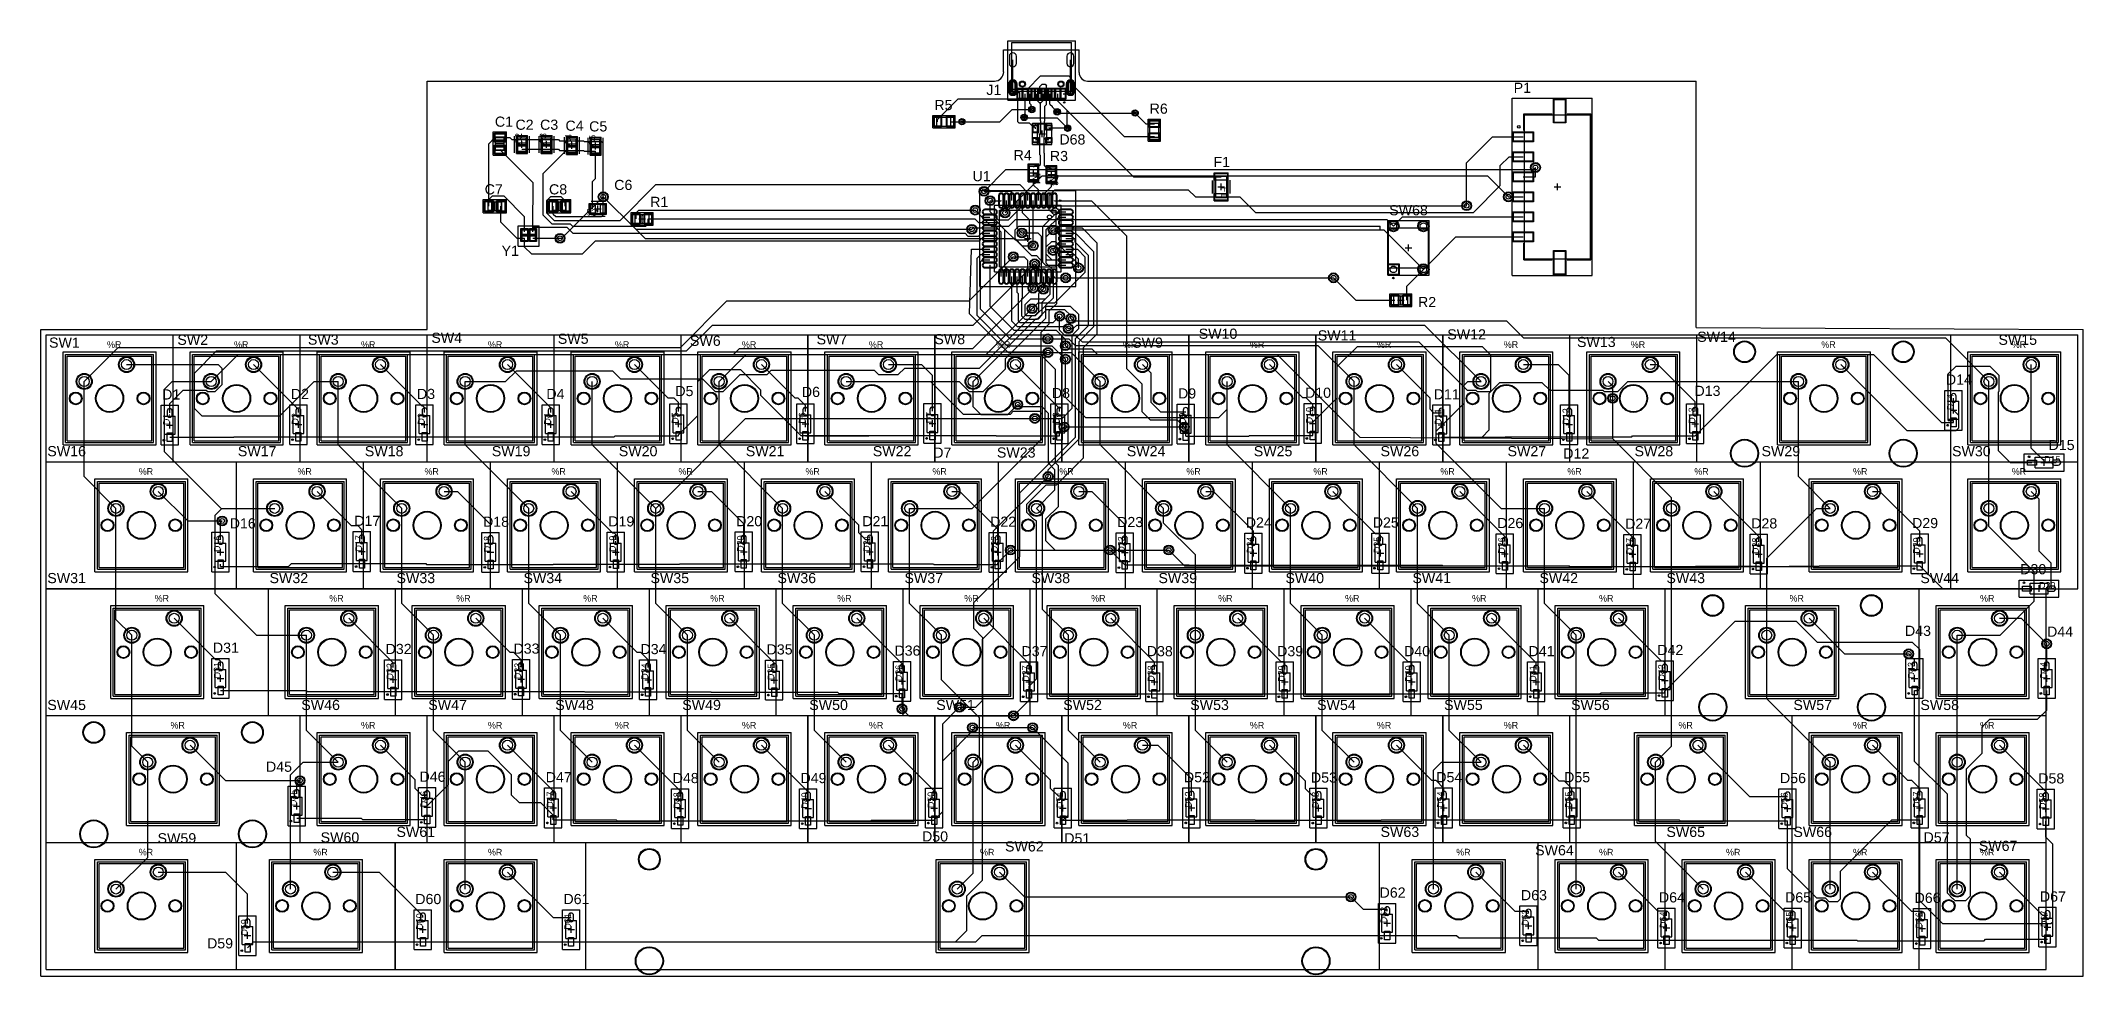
# Model space of a CAD drawing. Header units: millimetres. Extents: x 0 to 306, y 0 to 140.
import ezdxf

# ---------------------------------------------------------------- set-up
doc = ezdxf.new("R2010")
doc.units = ezdxf.units.MM
for name, color, linetype in [('BottomLayer', 5, 'Continuous'), ('BottomSolder', 6, 'Continuous'), ('Mechanical1', 6, 'Continuous'), ('Mechanical10', 56, 'Continuous'), ('Mechanical12', 56, 'Continuous'), ('Mechanical13', 56, 'Continuous'), ('Mechanical15', 56, 'Continuous'), ('Mechanical16', 56, 'Continuous'), ('Mechanical2', 216, 'Continuous'), ('Mechanical3', 76, 'Continuous'), ('Mechanical4', 56, 'Continuous'), ('Mechanical5', 56, 'Continuous'), ('Mechanical6', 56, 'Continuous'), ('MultiLayer', 9, 'Continuous'), ('PadHoleLayer', 156, 'Continuous'), ('TopLayer', 1, 'Continuous'), ('TopOverlay', 2, 'Continuous'), ('TopPaste', 8, 'Continuous'), ('TopSolder', 216, 'Continuous'), ('ViaHoleLayer', 16, 'Continuous')]:
    doc.layers.add(name, color=color, linetype=linetype)
doc.styles.add('Arial', font='arial.ttf', dxfattribs={"height": 0.2})

msp = doc.modelspace()

# ---------------------------------------------------------------- texts
at = {"layer": 'TopOverlay', "style": 'Arial'}
for s, p in [('J1', (141.84, 132.28)), ('P1', (220.94, 132.59)), ('C1', (68.11, 127.51)), ('R5', (134.04, 130)), ('R6', (166.33, 129.46)), ('C2', (71.2, 127.05)), ('C3', (74.89, 127.05)), ('C4', (78.7, 126.9)), ('C5', (82.25, 126.8)), ('D68', (152.79, 124.84)), ('R4', (145.93, 122.48)), ('R3', (151.37, 122.35)), ('F1', (175.9, 121.46)), ('C6', (86.01, 118.01)), ('U1', (139.76, 119.33)), ('C7', (66.58, 117.35)), ('C8', (76.23, 117.35)), ('R1', (91.4, 115.47)), ('SW68', (202.27, 114.22)), ('Y1', (69.12, 108.13)), ('R2', (206.59, 100.43)), ('SW1', (1.23, 94.34)), ('SW2', (20.48, 94.77)), ('SW3', (40.06, 94.79)), ('SW4', (58.58, 95.07)), ('SW5', (77.55, 94.92)), ('SW6', (97.37, 94.62)), ('SW7', (116.37, 94.84)), ('SW8', (134.04, 94.87)), ('SW9', (163.71, 94.34)), ('SW10', (173.69, 95.68)), ('SW11', (191.55, 95.43)), ('SW12', (210.98, 95.58)), ('SW13', (230.44, 94.44)), ('SW14', (248.47, 95.22)), ('SW15', (293.66, 94.77)), ('D14', (285.78, 88.8)), ('D1', (18.19, 86.56)), ('D2', (37.5, 86.64)), ('D3', (56.42, 86.64)), ('D4', (75.83, 86.64)), ('D5', (95.18, 87.07)), ('D6', (114.16, 86.94)), ('D8', (151.67, 86.77)), ('D9', (170.59, 86.72)), ('D10', (189.64, 86.82)), ('D11', (208.95, 86.59)), ('D13', (248.06, 87.1)), ('D15', (301.18, 78.97)), ('SW16', (0.97, 78.05)), ('SW17', (29.55, 78.05)), ('SW18', (48.6, 78.05)), ('SW19', (67.65, 78.05)), ('SW20', (86.7, 78.05)), ('SW21', (105.75, 78.05)), ('SW22', (124.8, 78.05)), ('D7', (133.87, 77.83)), ('SW23', (143.42, 77.85)), ('SW24', (162.9, 78.05)), ('SW25', (181.95, 78.05)), ('SW26', (200.97, 78.05)), ('SW27', (220.02, 78.05)), ('D12', (228.38, 77.7)), ('SW28', (239.07, 78.05)), ('SW29', (258.12, 78.05)), ('SW30', (286.7, 78.05)), ('D16', (28.33, 67.21)), ('D17', (47.02, 67.59)), ('D18', (66.33, 67.46)), ('D19', (85.12, 67.51)), ('D20', (104.3, 67.54)), ('D21', (123.22, 67.54)), ('D22', (142.4, 67.46)), ('D23', (161.45, 67.41)), ('D24', (180.75, 67.34)), ('D25', (199.8, 67.34)), ('D26', (218.47, 67.26)), ('D27', (237.65, 67.16)), ('D28', (256.57, 67.21)), ('D29', (280.7, 67.26)), ('D30', (296.93, 60.33)), ('SW31', (0.97, 59)), ('SW32', (34.3, 59)), ('SW33', (53.35, 59)), ('SW34', (72.4, 59)), ('SW35', (91.45, 59)), ('SW36', (110.5, 59)), ('SW37', (129.55, 59)), ('SW38', (148.6, 59)), ('SW39', (167.65, 59)), ('SW40', (186.7, 59)), ('SW41', (205.75, 59)), ('SW42', (224.8, 59)), ('SW43', (243.85, 59)), ('SW44', (281.95, 59)), ('D43', (279.64, 51.08)), ('D44', (300.95, 50.95)), ('D31', (25.81, 48.54)), ('D32', (51.72, 48.36)), ('D33', (70.9, 48.41)), ('D34', (89.95, 48.34)), ('D35', (108.87, 48.29)), ('D36', (128.05, 48.11)), ('D37', (147.1, 48.03)), ('D38', (165.9, 48.03)), ('D39', (185.45, 48.03)), ('D40', (204.5, 48.03)), ('D41', (223.17, 48.03)), ('D42', (242.48, 48.21)), ('SW45', (0.97, 39.95)), ('SW46', (39.07, 39.95)), ('SW47', (58.12, 39.95)), ('SW48', (77.17, 39.95)), ('SW49', (96.22, 39.95)), ('SW50', (115.27, 39.95)), ('SW51', (134.32, 39.95)), ('SW52', (153.37, 39.95)), ('SW53', (172.42, 39.95)), ('SW54', (191.45, 39.95)), ('SW55', (210.5, 39.95)), ('SW56', (229.55, 39.95)), ('SW57', (262.9, 39.95)), ('SW58', (281.95, 39.95)), ('D45', (33.77, 30.68)), ('D46', (56.8, 29.18)), ('D52', (171.48, 29.11)), ('D47', (75.73, 29.11)), ('D48', (94.78, 28.98)), ('D49', (113.95, 28.98)), ('D53', (190.53, 29.06)), ('D54', (209.33, 29.11)), ('D55', (228.51, 29.11)), ('D56', (260.89, 28.98)), ('D58', (299.63, 28.93)), ('SW59', (17.51, 19.94)), ('SW60', (41.97, 20.07)), ('SW61', (53.35, 20.9)), ('D50', (132.19, 20.22)), ('D51', (153.53, 19.94)), ('SW63', (200.97, 20.9)), ('SW65', (243.85, 20.9)), ('SW66', (262.9, 20.9)), ('D57', (282.43, 20.07)), ('SW62', (144.64, 18.72)), ('SW64', (224.16, 18.14)), ('SW67', (290.71, 18.8)), ('D60', (56.17, 10.82)), ('D61', (78.39, 10.82)), ('D62', (200.82, 11.79)), ('D63', (222.03, 11.4)), ('D64', (242.73, 11.07)), ('D65', (261.65, 11.07)), ('D66', (281.08, 11)), ('D67', (299.88, 11.2)), ('D59', (24.93, 4.17))]:
    msp.add_text(s, height=1.524, dxfattribs=at).set_placement(p)

# ---------------------------------------------------------------- blocks, each defined once
blk = doc.blocks.new('ABM11W300000MHZ4B1UT3_1')
at = {"layer": 'Mechanical13'}
for p, q in [((-1.58, -1.65), (-1.58, 1.38)), ((-1.58, 1.38), (1.58, 1.38)), ((-1, -0.8), (-1, 0.8)), ((-1, 0.8), (1, 0.8)), ((1, -0.8), (1, 0.8)), ((1.58, -1.65), (1.58, 1.38)), ((-1.58, -1.65), (1.58, -1.65)), ((-1, -0.8), (1, -0.8))]:
    blk.add_line(p, q, dxfattribs=at)
at = {"layer": 'TopLayer'}
for p, q in [((-1.08, 0.87), (-0.2, 0.87)), ((-1.08, 0.1), (-1.08, 0.87)), ((-0.2, 0.1), (-1.08, 0.1)), ((-0.2, 0.87), (-0.2, 0.1)), ((0.2, 0.87), (1.07, 0.87)), ((0.2, 0.1), (0.2, 0.87)), ((1.07, 0.1), (0.2, 0.1)), ((1.07, 0.87), (1.07, 0.1)), ((-1.08, -0.1), (-0.2, -0.1)), ((-1.08, -0.87), (-1.08, -0.1)), ((-0.2, -0.87), (-1.08, -0.87)), ((-0.2, -0.1), (-0.2, -0.87)), ((0.2, -0.1), (1.07, -0.1)), ((0.2, -0.87), (0.2, -0.1)), ((1.07, -0.87), (0.2, -0.87)), ((1.07, -0.1), (1.07, -0.87))]:
    blk.add_line(p, q, dxfattribs=at)
at = {"layer": 'TopOverlay'}
for start, end in [(0, 180), (180, 0)]:
    blk.add_arc((-0.65, -1.1), 0.05, start, end, dxfattribs=at)
at = {"layer": 'TopPaste'}
for p, q in [((-1.08, 0.87), (-0.2, 0.87)), ((-1.08, 0.1), (-1.08, 0.87)), ((-0.2, 0.1), (-1.08, 0.1)), ((-0.2, 0.87), (-0.2, 0.1)), ((0.2, 0.87), (1.07, 0.87)), ((0.2, 0.1), (0.2, 0.87)), ((1.07, 0.1), (0.2, 0.1)), ((1.07, 0.87), (1.07, 0.1)), ((-1.08, -0.1), (-0.2, -0.1)), ((-1.08, -0.87), (-1.08, -0.1)), ((-0.2, -0.87), (-1.08, -0.87)), ((-0.2, -0.1), (-0.2, -0.87)), ((0.2, -0.1), (1.07, -0.1)), ((0.2, -0.87), (0.2, -0.1)), ((1.07, -0.87), (0.2, -0.87)), ((1.07, -0.1), (1.07, -0.87))]:
    blk.add_line(p, q, dxfattribs=at)
at = {"layer": 'TopSolder'}
for p, q in [((-1.18, 0.98), (-0.1, 0.98)), ((-1.18, 0), (-1.18, 0.98)), ((-1.18, 0), (-0.1, 0)), ((-1.18, -0.98), (-1.18, 0)), ((-0.1, 0.98), (-0.1, 0)), ((-0.1, 0), (-0.1, -0.98)), ((0.1, 0.98), (1.18, 0.98)), ((0.1, 0), (0.1, 0.98)), ((0.1, 0), (1.18, 0)), ((0.1, -0.98), (0.1, 0)), ((1.18, 0.98), (1.18, 0)), ((1.18, 0), (1.18, -0.98)), ((-0.1, 0), (-1.18, 0)), ((-0.1, -0.98), (-1.18, -0.98)), ((1.18, 0), (0.1, 0)), ((1.18, -0.98), (0.1, -0.98))]:
    blk.add_line(p, q, dxfattribs=at)
blk = doc.blocks.new('44ML_M_2')
at = {"layer": 'Mechanical13'}
for p, q in [((5, 5), (-5, 5)), ((-5, -5), (-5, 5)), ((5, -5), (5, 5)), ((5, -5), (-5, -5))]:
    blk.add_line(p, q, dxfattribs=at)
blk.add_circle((-4.1, 4.1), 0.5, dxfattribs=at)
at = {"layer": 'Mechanical15'}
for p, q in [((7.2, 7.2), (-7.2, 7.2)), ((-7.2, -7.2), (-7.2, 7.2)), ((7.2, -7.2), (7.2, 7.2)), ((0.5, 0), (-0.5, 0)), ((0, -0.5), (0, 0.5)), ((7.2, -7.2), (-7.2, -7.2))]:
    blk.add_line(p, q, dxfattribs=at)
at = {"layer": 'TopLayer'}
for p, q in [((-4.3, 6.43), (-4.3, 4.98)), ((-3.7, 4.98), (-3.7, 6.43)), ((-3.5, 6.43), (-3.5, 4.98)), ((-2.9, 4.98), (-2.9, 6.43)), ((-2.7, 6.43), (-2.7, 4.98)), ((-2.1, 4.98), (-2.1, 6.43)), ((-1.9, 6.43), (-1.9, 4.98)), ((-1.3, 4.98), (-1.3, 6.43)), ((-1.1, 6.43), (-1.1, 4.98)), ((-0.5, 4.98), (-0.5, 6.43)), ((-0.3, 6.43), (-0.3, 4.98)), ((0.3, 4.98), (0.3, 6.43)), ((0.5, 6.43), (0.5, 4.98)), ((1.1, 4.98), (1.1, 6.43)), ((1.3, 6.43), (1.3, 4.98)), ((1.9, 4.98), (1.9, 6.43)), ((2.1, 6.43), (2.1, 4.98)), ((2.7, 4.98), (2.7, 6.43)), ((2.9, 6.43), (2.9, 4.98)), ((3.5, 4.98), (3.5, 6.43)), ((3.7, 6.43), (3.7, 4.98)), ((4.3, 4.98), (4.3, 6.43)), ((-4.98, 4.3), (-6.43, 4.3)), ((-6.43, 3.7), (-4.98, 3.7)), ((-4.98, 3.5), (-6.43, 3.5)), ((6.43, 4.3), (4.98, 4.3)), ((4.98, 3.7), (6.43, 3.7)), ((6.43, 3.5), (4.98, 3.5)), ((-6.43, 2.9), (-4.98, 2.9)), ((-4.98, 2.7), (-6.43, 2.7)), ((-6.43, 2.1), (-4.98, 2.1)), ((-4.98, 1.9), (-6.43, 1.9)), ((-6.43, 1.3), (-4.98, 1.3)), ((-4.98, 1.1), (-6.43, 1.1)), ((-6.43, 0.5), (-4.98, 0.5)), ((-4.98, 0.3), (-6.43, 0.3)), ((4.98, 2.9), (6.43, 2.9)), ((6.43, 2.7), (4.98, 2.7)), ((4.98, 2.1), (6.43, 2.1)), ((6.43, 1.9), (4.98, 1.9)), ((4.98, 1.3), (6.43, 1.3)), ((6.43, 1.1), (4.98, 1.1)), ((4.98, 0.5), (6.43, 0.5)), ((6.43, 0.3), (4.98, 0.3)), ((-6.43, -0.3), (-4.98, -0.3)), ((-4.98, -0.5), (-6.43, -0.5)), ((-6.43, -1.1), (-4.98, -1.1)), ((-4.98, -1.3), (-6.43, -1.3)), ((-6.43, -1.9), (-4.98, -1.9)), ((-4.98, -2.1), (-6.43, -2.1)), ((-6.43, -2.7), (-4.98, -2.7)), ((-4.98, -2.9), (-6.43, -2.9)), ((4.98, -0.3), (6.43, -0.3)), ((6.43, -0.5), (4.98, -0.5)), ((4.98, -1.1), (6.43, -1.1)), ((6.43, -1.3), (4.98, -1.3)), ((4.98, -1.9), (6.43, -1.9)), ((6.43, -2.1), (4.98, -2.1)), ((4.98, -2.7), (6.43, -2.7)), ((6.43, -2.9), (4.98, -2.9)), ((-6.43, -3.5), (-4.98, -3.5)), ((-4.98, -3.7), (-6.43, -3.7)), ((-6.43, -4.3), (-4.98, -4.3)), ((-4.3, -4.98), (-4.3, -6.43)), ((-3.7, -6.43), (-3.7, -4.98)), ((-3.5, -4.98), (-3.5, -6.43)), ((-2.9, -6.43), (-2.9, -4.98)), ((-2.7, -4.98), (-2.7, -6.43)), ((-2.1, -6.43), (-2.1, -4.98)), ((-1.9, -4.98), (-1.9, -6.43)), ((-1.3, -6.43), (-1.3, -4.98)), ((-1.1, -4.98), (-1.1, -6.43)), ((-0.5, -6.43), (-0.5, -4.98)), ((-0.3, -4.98), (-0.3, -6.43)), ((0.3, -6.43), (0.3, -4.98)), ((0.5, -4.98), (0.5, -6.43)), ((1.1, -6.43), (1.1, -4.98)), ((1.3, -4.98), (1.3, -6.43)), ((1.9, -6.43), (1.9, -4.98)), ((2.1, -4.98), (2.1, -6.43)), ((2.7, -6.43), (2.7, -4.98)), ((2.9, -4.98), (2.9, -6.43)), ((3.5, -6.43), (3.5, -4.98)), ((3.7, -4.98), (3.7, -6.43)), ((4.3, -6.43), (4.3, -4.98)), ((4.98, -3.5), (6.43, -3.5)), ((6.43, -3.7), (4.98, -3.7)), ((4.98, -4.3), (6.43, -4.3))]:
    blk.add_line(p, q, dxfattribs=at)
for centre, start, end in [((-4, 6.43), 0, 180), ((-3.2, 6.43), 0, 180), ((-2.4, 6.43), 0, 180), ((-1.6, 6.43), 0, 180), ((-0.8, 6.43), 0, 180), ((0, 6.43), 0, 180), ((0.8, 6.43), 0, 180), ((1.6, 6.43), 0, 180), ((2.4, 6.43), 0, 180), ((3.2, 6.43), 0, 180), ((4, 6.43), 0, 180), ((-6.43, 4), 90, 270), ((-6.43, 3.2), 90, 270), ((-4.98, 4), 270, 90), ((-4.98, 3.2), 270, 90), ((-4, 4.98), 180, 0), ((-3.2, 4.98), 180, 0), ((-2.4, 4.98), 180, 0), ((-1.6, 4.98), 180, 0), ((-0.8, 4.98), 180, 0), ((0, 4.98), 180, 0), ((0.8, 4.98), 180, 0), ((1.6, 4.98), 180, 0), ((2.4, 4.98), 180, 0), ((3.2, 4.98), 180, 0), ((4, 4.98), 180, 0), ((4.98, 4), 90, 270), ((4.98, 3.2), 90, 270), ((6.43, 4), 270, 90), ((6.43, 3.2), 270, 90), ((-6.43, 2.4), 90, 270), ((-6.43, 1.6), 90, 270), ((-6.43, 0.8), 90, 270), ((-6.43, 0), 90, 270), ((-4.98, 2.4), 270, 90), ((-4.98, 1.6), 270, 90), ((-4.98, 0.8), 270, 90), ((-4.98, 0), 270, 90), ((4.98, 2.4), 90, 270), ((4.98, 1.6), 90, 270), ((4.98, 0.8), 90, 270), ((4.98, 0), 90, 270), ((6.43, 2.4), 270, 90), ((6.43, 1.6), 270, 90), ((6.43, 0.8), 270, 90), ((6.43, 0), 270, 90), ((-6.43, -0.8), 90, 270), ((-6.43, -1.6), 90, 270), ((-6.43, -2.4), 90, 270), ((-6.43, -3.2), 90, 270), ((-4.98, -0.8), 270, 90), ((-4.98, -1.6), 270, 90), ((-4.98, -2.4), 270, 90), ((-4.98, -3.2), 270, 90), ((4.98, -0.8), 90, 270), ((4.98, -1.6), 90, 270), ((4.98, -2.4), 90, 270), ((4.98, -3.2), 90, 270), ((6.43, -0.8), 270, 90), ((6.43, -1.6), 270, 90), ((6.43, -2.4), 270, 90), ((6.43, -3.2), 270, 90), ((-6.43, -4), 90, 270), ((-4.98, -4), 270, 90), ((-4, -4.98), 0, 180), ((-3.2, -4.98), 0, 180), ((-2.4, -4.98), 0, 180), ((-1.6, -4.98), 0, 180), ((-0.8, -4.98), 0, 180), ((0, -4.98), 0, 180), ((0.8, -4.98), 0, 180), ((1.6, -4.98), 0, 180), ((2.4, -4.98), 0, 180), ((3.2, -4.98), 0, 180), ((4, -4.98), 0, 180), ((4.98, -4), 90, 270), ((6.43, -4), 270, 90), ((-4, -6.43), 180, 0), ((-3.2, -6.43), 180, 0), ((-2.4, -6.43), 180, 0), ((-1.6, -6.43), 180, 0), ((-0.8, -6.43), 180, 0), ((0, -6.43), 180, 0), ((0.8, -6.43), 180, 0), ((1.6, -6.43), 180, 0), ((2.4, -6.43), 180, 0), ((3.2, -6.43), 180, 0), ((4, -6.43), 180, 0)]:
    blk.add_arc(centre, 0.3, start, end, dxfattribs=at)
at = {"layer": 'TopOverlay'}
for p, q in [((4.25, 4.25), (-4.25, 4.25)), ((-4.25, -4.25), (-4.25, 4.25)), ((4.25, -4.25), (4.25, 4.25)), ((4.25, -4.25), (-4.25, -4.25))]:
    blk.add_line(p, q, dxfattribs=at)
for centre, radius in [((-5.7, 4.85), 0.125), ((-3.25, 3.25), 0.3)]:
    blk.add_circle(centre, radius, dxfattribs=at)
at = {"layer": 'TopPaste'}
for p, q in [((-4.3, 6.43), (-4.3, 4.98)), ((-3.7, 4.98), (-3.7, 6.43)), ((-3.5, 6.43), (-3.5, 4.98)), ((-2.9, 4.98), (-2.9, 6.43)), ((-2.7, 6.43), (-2.7, 4.98)), ((-2.1, 4.98), (-2.1, 6.43)), ((-1.9, 6.43), (-1.9, 4.98)), ((-1.3, 4.98), (-1.3, 6.43)), ((-1.1, 6.43), (-1.1, 4.98)), ((-0.5, 4.98), (-0.5, 6.43)), ((-0.3, 6.43), (-0.3, 4.98)), ((0.3, 4.98), (0.3, 6.43)), ((0.5, 6.43), (0.5, 4.98)), ((1.1, 4.98), (1.1, 6.43)), ((1.3, 6.43), (1.3, 4.98)), ((1.9, 4.98), (1.9, 6.43)), ((2.1, 6.43), (2.1, 4.98)), ((2.7, 4.98), (2.7, 6.43)), ((2.9, 6.43), (2.9, 4.98)), ((3.5, 4.98), (3.5, 6.43)), ((3.7, 6.43), (3.7, 4.98)), ((4.3, 4.98), (4.3, 6.43)), ((-4.98, 4.3), (-6.43, 4.3)), ((-6.43, 3.7), (-4.98, 3.7)), ((-4.98, 3.5), (-6.43, 3.5)), ((6.43, 4.3), (4.98, 4.3)), ((4.98, 3.7), (6.43, 3.7)), ((6.43, 3.5), (4.98, 3.5)), ((-6.43, 2.9), (-4.98, 2.9)), ((-4.98, 2.7), (-6.43, 2.7)), ((-6.43, 2.1), (-4.98, 2.1)), ((-4.98, 1.9), (-6.43, 1.9)), ((-6.43, 1.3), (-4.98, 1.3)), ((-4.98, 1.1), (-6.43, 1.1)), ((-6.43, 0.5), (-4.98, 0.5)), ((-4.98, 0.3), (-6.43, 0.3)), ((4.98, 2.9), (6.43, 2.9)), ((6.43, 2.7), (4.98, 2.7)), ((4.98, 2.1), (6.43, 2.1)), ((6.43, 1.9), (4.98, 1.9)), ((4.98, 1.3), (6.43, 1.3)), ((6.43, 1.1), (4.98, 1.1)), ((4.98, 0.5), (6.43, 0.5)), ((6.43, 0.3), (4.98, 0.3)), ((-6.43, -0.3), (-4.98, -0.3)), ((-4.98, -0.5), (-6.43, -0.5)), ((-6.43, -1.1), (-4.98, -1.1)), ((-4.98, -1.3), (-6.43, -1.3)), ((-6.43, -1.9), (-4.98, -1.9)), ((-4.98, -2.1), (-6.43, -2.1)), ((-6.43, -2.7), (-4.98, -2.7)), ((-4.98, -2.9), (-6.43, -2.9)), ((4.98, -0.3), (6.43, -0.3)), ((6.43, -0.5), (4.98, -0.5)), ((4.98, -1.1), (6.43, -1.1)), ((6.43, -1.3), (4.98, -1.3)), ((4.98, -1.9), (6.43, -1.9)), ((6.43, -2.1), (4.98, -2.1)), ((4.98, -2.7), (6.43, -2.7)), ((6.43, -2.9), (4.98, -2.9)), ((-6.43, -3.5), (-4.98, -3.5)), ((-4.98, -3.7), (-6.43, -3.7)), ((-6.43, -4.3), (-4.98, -4.3)), ((-4.3, -4.98), (-4.3, -6.43)), ((-3.7, -6.43), (-3.7, -4.98)), ((-3.5, -4.98), (-3.5, -6.43)), ((-2.9, -6.43), (-2.9, -4.98)), ((-2.7, -4.98), (-2.7, -6.43)), ((-2.1, -6.43), (-2.1, -4.98)), ((-1.9, -4.98), (-1.9, -6.43)), ((-1.3, -6.43), (-1.3, -4.98)), ((-1.1, -4.98), (-1.1, -6.43)), ((-0.5, -6.43), (-0.5, -4.98)), ((-0.3, -4.98), (-0.3, -6.43)), ((0.3, -6.43), (0.3, -4.98)), ((0.5, -4.98), (0.5, -6.43)), ((1.1, -6.43), (1.1, -4.98)), ((1.3, -4.98), (1.3, -6.43)), ((1.9, -6.43), (1.9, -4.98)), ((2.1, -4.98), (2.1, -6.43)), ((2.7, -6.43), (2.7, -4.98)), ((2.9, -4.98), (2.9, -6.43)), ((3.5, -6.43), (3.5, -4.98)), ((3.7, -4.98), (3.7, -6.43)), ((4.3, -6.43), (4.3, -4.98)), ((4.98, -3.5), (6.43, -3.5)), ((6.43, -3.7), (4.98, -3.7)), ((4.98, -4.3), (6.43, -4.3))]:
    blk.add_line(p, q, dxfattribs=at)
for centre, start, end in [((-4, 6.43), 0, 180), ((-3.2, 6.43), 0, 180), ((-2.4, 6.43), 0, 180), ((-1.6, 6.43), 0, 180), ((-0.8, 6.43), 0, 180), ((0, 6.43), 0, 180), ((0.8, 6.43), 0, 180), ((1.6, 6.43), 0, 180), ((2.4, 6.43), 0, 180), ((3.2, 6.43), 0, 180), ((4, 6.43), 0, 180), ((-6.43, 4), 90, 270), ((-6.43, 3.2), 90, 270), ((-4.98, 4), 270, 90), ((-4.98, 3.2), 270, 90), ((-4, 4.98), 180, 0), ((-3.2, 4.98), 180, 0), ((-2.4, 4.98), 180, 0), ((-1.6, 4.98), 180, 0), ((-0.8, 4.98), 180, 0), ((0, 4.98), 180, 0), ((0.8, 4.98), 180, 0), ((1.6, 4.98), 180, 0), ((2.4, 4.98), 180, 0), ((3.2, 4.98), 180, 0), ((4, 4.98), 180, 0), ((4.98, 4), 90, 270), ((4.98, 3.2), 90, 270), ((6.43, 4), 270, 90), ((6.43, 3.2), 270, 90), ((-6.43, 2.4), 90, 270), ((-6.43, 1.6), 90, 270), ((-6.43, 0.8), 90, 270), ((-6.43, 0), 90, 270), ((-4.98, 2.4), 270, 90), ((-4.98, 1.6), 270, 90), ((-4.98, 0.8), 270, 90), ((-4.98, 0), 270, 90), ((4.98, 2.4), 90, 270), ((4.98, 1.6), 90, 270), ((4.98, 0.8), 90, 270), ((4.98, 0), 90, 270), ((6.43, 2.4), 270, 90), ((6.43, 1.6), 270, 90), ((6.43, 0.8), 270, 90), ((6.43, 0), 270, 90), ((-6.43, -0.8), 90, 270), ((-6.43, -1.6), 90, 270), ((-6.43, -2.4), 90, 270), ((-6.43, -3.2), 90, 270), ((-4.98, -0.8), 270, 90), ((-4.98, -1.6), 270, 90), ((-4.98, -2.4), 270, 90), ((-4.98, -3.2), 270, 90), ((4.98, -0.8), 90, 270), ((4.98, -1.6), 90, 270), ((4.98, -2.4), 90, 270), ((4.98, -3.2), 90, 270), ((6.43, -0.8), 270, 90), ((6.43, -1.6), 270, 90), ((6.43, -2.4), 270, 90), ((6.43, -3.2), 270, 90), ((-6.43, -4), 90, 270), ((-4.98, -4), 270, 90), ((-4, -4.98), 0, 180), ((-3.2, -4.98), 0, 180), ((-2.4, -4.98), 0, 180), ((-1.6, -4.98), 0, 180), ((-0.8, -4.98), 0, 180), ((0, -4.98), 0, 180), ((0.8, -4.98), 0, 180), ((1.6, -4.98), 0, 180), ((2.4, -4.98), 0, 180), ((3.2, -4.98), 0, 180), ((4, -4.98), 0, 180), ((4.98, -4), 90, 270), ((6.43, -4), 270, 90), ((-4, -6.43), 180, 0), ((-3.2, -6.43), 180, 0), ((-2.4, -6.43), 180, 0), ((-1.6, -6.43), 180, 0), ((-0.8, -6.43), 180, 0), ((0, -6.43), 180, 0), ((0.8, -6.43), 180, 0), ((1.6, -6.43), 180, 0), ((2.4, -6.43), 180, 0), ((3.2, -6.43), 180, 0), ((4, -6.43), 180, 0)]:
    blk.add_arc(centre, 0.3, start, end, dxfattribs=at)
at = {"layer": 'TopSolder'}
for p, q in [((-4.4, 6.43), (-4.4, 4.98)), ((-3.6, 4.98), (-3.6, 6.43)), ((-3.6, 6.43), (-3.6, 4.98)), ((-2.8, 4.98), (-2.8, 6.43)), ((-2.8, 6.43), (-2.8, 4.98)), ((-2, 4.98), (-2, 6.43)), ((-2, 6.43), (-2, 4.98)), ((-1.2, 4.98), (-1.2, 6.43)), ((-1.2, 6.43), (-1.2, 4.98)), ((-0.4, 4.98), (-0.4, 6.43)), ((-0.4, 6.43), (-0.4, 4.98)), ((0.4, 4.98), (0.4, 6.43)), ((0.4, 6.43), (0.4, 4.98)), ((1.2, 4.98), (1.2, 6.43)), ((1.2, 6.43), (1.2, 4.98)), ((2, 4.98), (2, 6.43)), ((2, 6.43), (2, 4.98)), ((2.8, 4.98), (2.8, 6.43)), ((2.8, 6.43), (2.8, 4.98)), ((3.6, 4.98), (3.6, 6.43)), ((3.6, 6.43), (3.6, 4.98)), ((4.4, 4.98), (4.4, 6.43)), ((-4.98, 4.4), (-6.43, 4.4)), ((-4.98, 3.6), (-6.43, 3.6)), ((-6.43, 3.6), (-4.98, 3.6)), ((6.43, 4.4), (4.98, 4.4)), ((4.98, 3.6), (6.43, 3.6)), ((6.43, 3.6), (4.98, 3.6)), ((-4.98, 2.8), (-6.43, 2.8)), ((-6.43, 2.8), (-4.98, 2.8)), ((-4.98, 2), (-6.43, 2)), ((-6.43, 2), (-4.98, 2)), ((-4.98, 1.2), (-6.43, 1.2)), ((-6.43, 1.2), (-4.98, 1.2)), ((-4.98, 0.4), (-6.43, 0.4)), ((-6.43, 0.4), (-4.98, 0.4)), ((4.98, 2.8), (6.43, 2.8)), ((6.43, 2.8), (4.98, 2.8)), ((4.98, 2), (6.43, 2)), ((6.43, 2), (4.98, 2)), ((4.98, 1.2), (6.43, 1.2)), ((6.43, 1.2), (4.98, 1.2)), ((4.98, 0.4), (6.43, 0.4)), ((6.43, 0.4), (4.98, 0.4)), ((-4.98, -0.4), (-6.43, -0.4)), ((-6.43, -0.4), (-4.98, -0.4)), ((-4.98, -1.2), (-6.43, -1.2)), ((-6.43, -1.2), (-4.98, -1.2)), ((-4.98, -2), (-6.43, -2)), ((-6.43, -2), (-4.98, -2)), ((-4.98, -2.8), (-6.43, -2.8)), ((-6.43, -2.8), (-4.98, -2.8)), ((4.98, -0.4), (6.43, -0.4)), ((6.43, -0.4), (4.98, -0.4)), ((4.98, -1.2), (6.43, -1.2)), ((6.43, -1.2), (4.98, -1.2)), ((4.98, -2), (6.43, -2)), ((6.43, -2), (4.98, -2)), ((4.98, -2.8), (6.43, -2.8)), ((6.43, -2.8), (4.98, -2.8)), ((-4.98, -3.6), (-6.43, -3.6)), ((-6.43, -3.6), (-4.98, -3.6)), ((-6.43, -4.4), (-4.98, -4.4)), ((-4.4, -4.98), (-4.4, -6.43)), ((-3.6, -4.98), (-3.6, -6.43)), ((-3.6, -6.43), (-3.6, -4.98)), ((-2.8, -4.98), (-2.8, -6.43)), ((-2.8, -6.43), (-2.8, -4.98)), ((-2, -4.98), (-2, -6.43)), ((-2, -6.43), (-2, -4.98)), ((-1.2, -4.98), (-1.2, -6.43)), ((-1.2, -6.43), (-1.2, -4.98)), ((-0.4, -4.98), (-0.4, -6.43)), ((-0.4, -6.43), (-0.4, -4.98)), ((0.4, -4.98), (0.4, -6.43)), ((0.4, -6.43), (0.4, -4.98)), ((1.2, -4.98), (1.2, -6.43)), ((1.2, -6.43), (1.2, -4.98)), ((2, -4.98), (2, -6.43)), ((2, -6.43), (2, -4.98)), ((2.8, -4.98), (2.8, -6.43)), ((2.8, -6.43), (2.8, -4.98)), ((3.6, -4.98), (3.6, -6.43)), ((3.6, -6.43), (3.6, -4.98)), ((4.4, -6.43), (4.4, -4.98)), ((4.98, -3.6), (6.43, -3.6)), ((6.43, -3.6), (4.98, -3.6)), ((4.98, -4.4), (6.43, -4.4))]:
    blk.add_line(p, q, dxfattribs=at)
for centre, start, end in [((-4, 6.43), 0, 180), ((-3.2, 6.43), 0, 180), ((-2.4, 6.43), 0, 180), ((-1.6, 6.43), 0, 180), ((-0.8, 6.43), 0, 180), ((0, 6.43), 0, 180), ((0.8, 6.43), 0, 180), ((1.6, 6.43), 0, 180), ((2.4, 6.43), 0, 180), ((3.2, 6.43), 0, 180), ((4, 6.43), 0, 180), ((-6.43, 4), 90, 270), ((-6.43, 3.2), 90, 270), ((-4.98, 4), 270, 90), ((-4.98, 3.2), 270, 90), ((-4, 4.98), 180, 0), ((-3.2, 4.98), 180, 0), ((-2.4, 4.98), 180, 0), ((-1.6, 4.98), 180, 0), ((-0.8, 4.98), 180, 0), ((0, 4.98), 180, 0), ((0.8, 4.98), 180, 0), ((1.6, 4.98), 180, 0), ((2.4, 4.98), 180, 0), ((3.2, 4.98), 180, 0), ((4, 4.98), 180, 0), ((4.98, 4), 90, 270), ((4.98, 3.2), 90, 270), ((6.43, 4), 270, 90), ((6.43, 3.2), 270, 90), ((-6.43, 2.4), 90, 270), ((-6.43, 1.6), 90, 270), ((-6.43, 0.8), 90, 270), ((-6.43, 0), 90, 270), ((-4.98, 2.4), 270, 90), ((-4.98, 1.6), 270, 90), ((-4.98, 0.8), 270, 90), ((-4.98, 0), 270, 90), ((4.98, 2.4), 90, 270), ((4.98, 1.6), 90, 270), ((4.98, 0.8), 90, 270), ((4.98, 0), 90, 270), ((6.43, 2.4), 270, 90), ((6.43, 1.6), 270, 90), ((6.43, 0.8), 270, 90), ((6.43, 0), 270, 90), ((-6.43, -0.8), 90, 270), ((-6.43, -1.6), 90, 270), ((-6.43, -2.4), 90, 270), ((-6.43, -3.2), 90, 270), ((-4.98, -0.8), 270, 90), ((-4.98, -1.6), 270, 90), ((-4.98, -2.4), 270, 90), ((-4.98, -3.2), 270, 90), ((4.98, -0.8), 90, 270), ((4.98, -1.6), 90, 270), ((4.98, -2.4), 90, 270), ((4.98, -3.2), 90, 270), ((6.43, -0.8), 270, 90), ((6.43, -1.6), 270, 90), ((6.43, -2.4), 270, 90), ((6.43, -3.2), 270, 90), ((-6.43, -4), 90, 270), ((-4.98, -4), 270, 90), ((-4, -4.98), 0, 180), ((-3.2, -4.98), 0, 180), ((-2.4, -4.98), 0, 180), ((-1.6, -4.98), 0, 180), ((-0.8, -4.98), 0, 180), ((0, -4.98), 0, 180), ((0.8, -4.98), 0, 180), ((1.6, -4.98), 0, 180), ((2.4, -4.98), 0, 180), ((3.2, -4.98), 0, 180), ((4, -4.98), 0, 180), ((4.98, -4), 90, 270), ((6.43, -4), 270, 90), ((-4, -6.43), 180, 0), ((-3.2, -6.43), 180, 0), ((-2.4, -6.43), 180, 0), ((-1.6, -6.43), 180, 0), ((-0.8, -6.43), 180, 0), ((0, -6.43), 180, 0), ((0.8, -6.43), 180, 0), ((1.6, -6.43), 180, 0), ((2.4, -6.43), 180, 0), ((3.2, -6.43), 180, 0), ((4, -6.43), 180, 0)]:
    blk.add_arc(centre, 0.402, start, end, dxfattribs=at)
blk = doc.blocks.new('TECO_1825910_6_V_3')
at = {"layer": 'BottomLayer'}
for p, q in [((-4, 1.5), (-4, 3)), ((-4, 3), (-2.5, 3)), ((-2.5, 1.5), (-4, 1.5)), ((-2.5, 3), (-2.5, 1.5))]:
    blk.add_line(p, q, dxfattribs=at)
for centre in [(3.25, 2.25), (-3.25, -2.25), (3.25, -2.25)]:
    blk.add_circle(centre, 0.75, dxfattribs=at)
at = {"layer": 'BottomSolder'}
for p, q in [((-4.1, 1.4), (-4.1, 3.1)), ((-4.1, 3.1), (-2.4, 3.1)), ((-2.4, 3.1), (-2.4, 1.4)), ((-2.4, 1.4), (-4.1, 1.4))]:
    blk.add_line(p, q, dxfattribs=at)
for centre in [(3.25, 2.25), (-3.25, -2.25), (3.25, -2.25)]:
    blk.add_circle(centre, 0.852, dxfattribs=at)
at = {"layer": 'Mechanical13'}
for p, q in [((-3, 2.99), (-3, -3)), ((-3, 2.99), (2.99, 2.99)), ((2.99, 2.99), (2.99, -3)), ((-3, -3), (2.99, -3))]:
    blk.add_line(p, q, dxfattribs=at)
at = {"layer": 'Mechanical15'}
for p, q in [((-4.1, 3.1), (4.1, 3.1)), ((-4.1, 3.1), (-4.1, -3.1)), ((4.1, 3.1), (4.1, -3.1)), ((0, 0.5), (0, -0.5)), ((-0.5, 0), (0.5, 0)), ((-4.1, -3.1), (4.1, -3.1))]:
    blk.add_line(p, q, dxfattribs=at)
at = {"layer": 'MultiLayer'}
for p, q in [((-4, 1.5), (-4, 3)), ((-4, 3), (-2.5, 3)), ((-2.5, 1.5), (-4, 1.5)), ((-2.5, 3), (-2.5, 1.5))]:
    blk.add_line(p, q, dxfattribs=at)
for centre in [(3.25, 2.25), (-3.25, -2.25), (3.25, -2.25)]:
    blk.add_circle(centre, 0.75, dxfattribs=at)
at = {"layer": 'PadHoleLayer'}
for centre in [(-3.25, 2.25), (3.25, 2.25), (-3.25, -2.25), (3.25, -2.25)]:
    blk.add_circle(centre, 0.495, dxfattribs=at)
at = {"layer": 'TopLayer'}
for p, q in [((-4, 1.5), (-4, 3)), ((-4, 3), (-2.5, 3)), ((-2.5, 1.5), (-4, 1.5)), ((-2.5, 3), (-2.5, 1.5))]:
    blk.add_line(p, q, dxfattribs=at)
for centre in [(3.25, 2.25), (-3.25, -2.25), (3.25, -2.25)]:
    blk.add_circle(centre, 0.75, dxfattribs=at)
at = {"layer": 'TopOverlay'}
for p, q in [((-3, 1.13), (-3, -1.13)), ((-2.1, 2.99), (2.1, 2.99)), ((2.99, 1.13), (2.99, -1.1)), ((-2.1, -3), (2.1, -3))]:
    blk.add_line(p, q, dxfattribs=at)
blk.add_circle((-4.55, 2.25), 0.125, dxfattribs=at)
at = {"layer": 'TopSolder'}
for p, q in [((-4.1, 1.4), (-4.1, 3.1)), ((-4.1, 3.1), (-2.4, 3.1)), ((-2.4, 3.1), (-2.4, 1.4)), ((-2.4, 1.4), (-4.1, 1.4))]:
    blk.add_line(p, q, dxfattribs=at)
for centre in [(3.25, 2.25), (-3.25, -2.25), (3.25, -2.25)]:
    blk.add_circle(centre, 0.852, dxfattribs=at)
blk = doc.blocks.new('SW_C______MX_1_00__PCB_4')
at = {"layer": 'BottomLayer'}
for centre, radius in [((0, 0), 1.1), ((-6.35, -2.54), 1.1), ((-7.62, -5.08), 0.85), ((-2.54, -5.08), 2), ((2.54, -5.08), 0.85)]:
    blk.add_circle(centre, radius, dxfattribs=at)
at = {"layer": 'BottomSolder'}
for centre, radius in [((0, 0), 1.2), ((-6.35, -2.54), 1.2), ((-2.54, -5.08), 2.1), ((-7.62, -5.08), 0.952), ((2.54, -5.08), 0.952)]:
    blk.add_circle(centre, radius, dxfattribs=at)
at = {"layer": 'Mechanical2'}
for p, q in [((-12.06, -14.6), (-12.06, 4.45)), ((-12.06, 4.45), (6.99, 4.45)), ((6.99, -14.6), (6.99, 4.45)), ((-12.06, -14.6), (6.99, -14.6))]:
    blk.add_line(p, q, dxfattribs=at)
at = {"layer": 'Mechanical4'}
for p, q in [((-9.14, 1.52), (4.06, 1.52)), ((-9.14, -11.68), (-9.14, 1.52)), ((4.06, -11.68), (4.06, 1.52)), ((-9.14, -11.68), (4.06, -11.68))]:
    blk.add_line(p, q, dxfattribs=at)
at = {"layer": 'Mechanical6'}
for p, q in [((-8.89, -11.43), (-8.89, 1.27)), ((-8.89, 1.27), (3.81, 1.27)), ((3.81, -11.43), (3.81, 1.27)), ((-8.89, -11.43), (3.81, -11.43))]:
    blk.add_line(p, q, dxfattribs=at)
at = {"layer": 'MultiLayer'}
for centre, radius in [((0, 0), 1.1), ((-6.35, -2.54), 1.1), ((-7.62, -5.08), 0.85), ((-2.54, -5.08), 2), ((2.54, -5.08), 0.85)]:
    blk.add_circle(centre, radius, dxfattribs=at)
at = {"layer": 'PadHoleLayer'}
for centre, radius in [((0, 0), 0.75), ((-6.35, -2.54), 0.75), ((-7.62, -5.08), 0.85), ((-2.54, -5.08), 2), ((2.54, -5.08), 0.85)]:
    blk.add_circle(centre, radius, dxfattribs=at)
at = {"layer": 'TopLayer'}
for centre, radius in [((0, 0), 1.1), ((-6.35, -2.54), 1.1), ((-7.62, -5.08), 0.85), ((-2.54, -5.08), 2), ((2.54, -5.08), 0.85)]:
    blk.add_circle(centre, radius, dxfattribs=at)
at = {"layer": 'TopOverlay'}
for p, q in [((-9.52, -12.06), (-9.52, 1.91)), ((-9.52, 1.91), (4.45, 1.91)), ((4.45, -12.06), (4.45, 1.91)), ((-9.52, -12.06), (4.45, -12.06))]:
    blk.add_line(p, q, dxfattribs=at)
at = {"layer": 'TopSolder'}
for centre, radius in [((0, 0), 1.2), ((-6.35, -2.54), 1.2), ((-2.54, -5.08), 2.1), ((-7.62, -5.08), 0.952), ((2.54, -5.08), 0.952)]:
    blk.add_circle(centre, radius, dxfattribs=at)
at = {"layer": 'Mechanical6'}
blk.add_text('%R', height=1, dxfattribs=at).set_placement((-2.93, 2.5))
blk = doc.blocks.new('SW_C______MX_1_00__PCB_5')
at = {"layer": 'BottomLayer'}
for centre, radius in [((0, 0), 1.1), ((-6.35, -2.54), 1.1), ((-7.62, -5.08), 0.85), ((-2.54, -5.08), 2), ((2.54, -5.08), 0.85)]:
    blk.add_circle(centre, radius, dxfattribs=at)
at = {"layer": 'BottomSolder'}
for centre, radius in [((0, 0), 1.2), ((-6.35, -2.54), 1.2), ((-2.54, -5.08), 2.1), ((-7.62, -5.08), 0.952), ((2.54, -5.08), 0.952)]:
    blk.add_circle(centre, radius, dxfattribs=at)
at = {"layer": 'Mechanical2'}
for p, q in [((-12.06, 4.45), (6.99, 4.45)), ((-12.06, -14.6), (-12.06, 4.45)), ((6.99, -14.6), (6.99, 4.45)), ((-12.06, -14.6), (6.99, -14.6))]:
    blk.add_line(p, q, dxfattribs=at)
at = {"layer": 'Mechanical4'}
for p, q in [((-9.14, -11.68), (-9.14, 1.52)), ((-9.14, 1.52), (4.06, 1.52)), ((4.06, -11.68), (4.06, 1.52)), ((-9.14, -11.68), (4.06, -11.68))]:
    blk.add_line(p, q, dxfattribs=at)
at = {"layer": 'Mechanical6'}
for p, q in [((-8.89, 1.27), (3.81, 1.27)), ((-8.89, -11.43), (-8.89, 1.27)), ((3.81, -11.43), (3.81, 1.27)), ((-8.89, -11.43), (3.81, -11.43))]:
    blk.add_line(p, q, dxfattribs=at)
at = {"layer": 'MultiLayer'}
for centre, radius in [((0, 0), 1.1), ((-6.35, -2.54), 1.1), ((-7.62, -5.08), 0.85), ((-2.54, -5.08), 2), ((2.54, -5.08), 0.85)]:
    blk.add_circle(centre, radius, dxfattribs=at)
at = {"layer": 'PadHoleLayer'}
for centre, radius in [((0, 0), 0.75), ((-6.35, -2.54), 0.75), ((-7.62, -5.08), 0.85), ((-2.54, -5.08), 2), ((2.54, -5.08), 0.85)]:
    blk.add_circle(centre, radius, dxfattribs=at)
at = {"layer": 'TopLayer'}
for centre, radius in [((0, 0), 1.1), ((-6.35, -2.54), 1.1), ((-7.62, -5.08), 0.85), ((-2.54, -5.08), 2), ((2.54, -5.08), 0.85)]:
    blk.add_circle(centre, radius, dxfattribs=at)
at = {"layer": 'TopOverlay'}
for p, q in [((-9.52, 1.91), (4.45, 1.91)), ((-9.52, -12.06), (-9.52, 1.91)), ((4.45, -12.06), (4.45, 1.91)), ((-9.52, -12.06), (4.45, -12.06))]:
    blk.add_line(p, q, dxfattribs=at)
at = {"layer": 'TopSolder'}
for centre, radius in [((0, 0), 1.2), ((-6.35, -2.54), 1.2), ((-2.54, -5.08), 2.1), ((-7.62, -5.08), 0.952), ((2.54, -5.08), 0.952)]:
    blk.add_circle(centre, radius, dxfattribs=at)
at = {"layer": 'Mechanical6'}
blk.add_text('%R', height=1, dxfattribs=at).set_placement((-2.93, 2.5))
blk = doc.blocks.new('SW_C______MX_1_00__PCB_6')
at = {"layer": 'BottomLayer'}
for centre, radius in [((0, 0), 1.1), ((-6.35, -2.54), 1.1), ((-7.62, -5.08), 0.85), ((-2.54, -5.08), 2), ((2.54, -5.08), 0.85)]:
    blk.add_circle(centre, radius, dxfattribs=at)
at = {"layer": 'BottomSolder'}
for centre, radius in [((0, 0), 1.2), ((-6.35, -2.54), 1.2), ((-2.54, -5.08), 2.1), ((-7.62, -5.08), 0.952), ((2.54, -5.08), 0.952)]:
    blk.add_circle(centre, radius, dxfattribs=at)
at = {"layer": 'Mechanical2'}
for p, q in [((-12.06, 4.45), (6.99, 4.45)), ((-12.06, -14.6), (-12.06, 4.45)), ((6.99, -14.6), (6.99, 4.45)), ((-12.06, -14.6), (6.99, -14.6))]:
    blk.add_line(p, q, dxfattribs=at)
at = {"layer": 'Mechanical4'}
for p, q in [((-9.14, -11.68), (-9.14, 1.52)), ((-9.14, 1.52), (4.06, 1.52)), ((4.06, -11.68), (4.06, 1.52)), ((-9.14, -11.68), (4.06, -11.68))]:
    blk.add_line(p, q, dxfattribs=at)
at = {"layer": 'Mechanical6'}
for p, q in [((-8.89, 1.27), (3.81, 1.27)), ((-8.89, -11.43), (-8.89, 1.27)), ((3.81, -11.43), (3.81, 1.27)), ((-8.89, -11.43), (3.81, -11.43))]:
    blk.add_line(p, q, dxfattribs=at)
at = {"layer": 'MultiLayer'}
for centre, radius in [((0, 0), 1.1), ((-6.35, -2.54), 1.1), ((-7.62, -5.08), 0.85), ((-2.54, -5.08), 2), ((2.54, -5.08), 0.85)]:
    blk.add_circle(centre, radius, dxfattribs=at)
at = {"layer": 'PadHoleLayer'}
for centre, radius in [((0, 0), 0.75), ((-6.35, -2.54), 0.75), ((-7.62, -5.08), 0.85), ((-2.54, -5.08), 2), ((2.54, -5.08), 0.85)]:
    blk.add_circle(centre, radius, dxfattribs=at)
at = {"layer": 'TopLayer'}
for centre, radius in [((0, 0), 1.1), ((-6.35, -2.54), 1.1), ((-7.62, -5.08), 0.85), ((-2.54, -5.08), 2), ((2.54, -5.08), 0.85)]:
    blk.add_circle(centre, radius, dxfattribs=at)
at = {"layer": 'TopOverlay'}
for p, q in [((-9.52, 1.91), (4.45, 1.91)), ((-9.52, -12.06), (-9.52, 1.91)), ((4.45, -12.06), (4.45, 1.91)), ((-9.52, -12.06), (4.45, -12.06))]:
    blk.add_line(p, q, dxfattribs=at)
at = {"layer": 'TopSolder'}
for centre, radius in [((0, 0), 1.2), ((-6.35, -2.54), 1.2), ((-2.54, -5.08), 2.1), ((-7.62, -5.08), 0.952), ((2.54, -5.08), 0.952)]:
    blk.add_circle(centre, radius, dxfattribs=at)
at = {"layer": 'Mechanical6'}
blk.add_text('%R', height=1, dxfattribs=at).set_placement((-2.93, 2.5))
blk = doc.blocks.new('SW_C______MX_1_00__PCB_7')
at = {"layer": 'BottomLayer'}
for centre, radius in [((0, 0), 1.1), ((-6.35, -2.54), 1.1), ((-7.62, -5.08), 0.85), ((-2.54, -5.08), 2), ((2.54, -5.08), 0.85)]:
    blk.add_circle(centre, radius, dxfattribs=at)
at = {"layer": 'BottomSolder'}
for centre, radius in [((0, 0), 1.2), ((-6.35, -2.54), 1.2), ((-2.54, -5.08), 2.1), ((-7.62, -5.08), 0.952), ((2.54, -5.08), 0.952)]:
    blk.add_circle(centre, radius, dxfattribs=at)
at = {"layer": 'Mechanical2'}
for p, q in [((-12.06, -14.6), (-12.06, 4.45)), ((-12.06, 4.45), (6.99, 4.45)), ((6.99, -14.6), (6.99, 4.45)), ((-12.06, -14.6), (6.99, -14.6))]:
    blk.add_line(p, q, dxfattribs=at)
at = {"layer": 'Mechanical4'}
for p, q in [((-9.14, 1.52), (4.06, 1.52)), ((-9.14, -11.68), (-9.14, 1.52)), ((4.06, -11.68), (4.06, 1.52)), ((-9.14, -11.68), (4.06, -11.68))]:
    blk.add_line(p, q, dxfattribs=at)
at = {"layer": 'Mechanical6'}
for p, q in [((-8.89, -11.43), (-8.89, 1.27)), ((-8.89, 1.27), (3.81, 1.27)), ((3.81, -11.43), (3.81, 1.27)), ((-8.89, -11.43), (3.81, -11.43))]:
    blk.add_line(p, q, dxfattribs=at)
at = {"layer": 'MultiLayer'}
for centre, radius in [((0, 0), 1.1), ((-6.35, -2.54), 1.1), ((-7.62, -5.08), 0.85), ((-2.54, -5.08), 2), ((2.54, -5.08), 0.85)]:
    blk.add_circle(centre, radius, dxfattribs=at)
at = {"layer": 'PadHoleLayer'}
for centre, radius in [((0, 0), 0.75), ((-6.35, -2.54), 0.75), ((-7.62, -5.08), 0.85), ((-2.54, -5.08), 2), ((2.54, -5.08), 0.85)]:
    blk.add_circle(centre, radius, dxfattribs=at)
at = {"layer": 'TopLayer'}
for centre, radius in [((0, 0), 1.1), ((-6.35, -2.54), 1.1), ((-7.62, -5.08), 0.85), ((-2.54, -5.08), 2), ((2.54, -5.08), 0.85)]:
    blk.add_circle(centre, radius, dxfattribs=at)
at = {"layer": 'TopOverlay'}
for p, q in [((-9.52, -12.06), (-9.52, 1.91)), ((-9.52, 1.91), (4.45, 1.91)), ((4.45, -12.06), (4.45, 1.91)), ((-9.52, -12.06), (4.45, -12.06))]:
    blk.add_line(p, q, dxfattribs=at)
at = {"layer": 'TopSolder'}
for centre, radius in [((0, 0), 1.2), ((-6.35, -2.54), 1.2), ((-2.54, -5.08), 2.1), ((-7.62, -5.08), 0.952), ((2.54, -5.08), 0.952)]:
    blk.add_circle(centre, radius, dxfattribs=at)
at = {"layer": 'Mechanical6'}
blk.add_text('%R', height=1, dxfattribs=at).set_placement((-2.93, 2.5))
blk = doc.blocks.new('SW_C______MX_1_25__PCB_8')
at = {"layer": 'BottomLayer'}
for centre, radius in [((0, 0), 1.1), ((-6.35, -2.54), 1.1), ((-7.62, -5.08), 0.85), ((-2.54, -5.08), 2), ((2.54, -5.08), 0.85)]:
    blk.add_circle(centre, radius, dxfattribs=at)
at = {"layer": 'BottomSolder'}
for centre, radius in [((0, 0), 1.2), ((-6.35, -2.54), 1.2), ((-2.54, -5.08), 2.1), ((-7.62, -5.08), 0.952), ((2.54, -5.08), 0.952)]:
    blk.add_circle(centre, radius, dxfattribs=at)
at = {"layer": 'Mechanical2'}
for p, q in [((-14.45, 4.45), (9.37, 4.45)), ((-14.45, -14.6), (-14.45, 4.45)), ((9.37, -14.6), (9.37, 4.45)), ((-14.45, -14.6), (9.37, -14.6))]:
    blk.add_line(p, q, dxfattribs=at)
at = {"layer": 'Mechanical4'}
for p, q in [((-9.14, -11.68), (-9.14, 1.52)), ((-9.14, 1.52), (4.06, 1.52)), ((4.06, -11.68), (4.06, 1.52)), ((-9.14, -11.68), (4.06, -11.68))]:
    blk.add_line(p, q, dxfattribs=at)
at = {"layer": 'Mechanical6'}
for p, q in [((-8.89, 1.27), (3.81, 1.27)), ((-8.89, -11.43), (-8.89, 1.27)), ((3.81, -11.43), (3.81, 1.27)), ((-8.89, -11.43), (3.81, -11.43))]:
    blk.add_line(p, q, dxfattribs=at)
at = {"layer": 'MultiLayer'}
for centre, radius in [((0, 0), 1.1), ((-6.35, -2.54), 1.1), ((-7.62, -5.08), 0.85), ((-2.54, -5.08), 2), ((2.54, -5.08), 0.85)]:
    blk.add_circle(centre, radius, dxfattribs=at)
at = {"layer": 'PadHoleLayer'}
for centre, radius in [((0, 0), 0.75), ((-6.35, -2.54), 0.75), ((-7.62, -5.08), 0.85), ((-2.54, -5.08), 2), ((2.54, -5.08), 0.85)]:
    blk.add_circle(centre, radius, dxfattribs=at)
at = {"layer": 'TopLayer'}
for centre, radius in [((0, 0), 1.1), ((-6.35, -2.54), 1.1), ((-7.62, -5.08), 0.85), ((-2.54, -5.08), 2), ((2.54, -5.08), 0.85)]:
    blk.add_circle(centre, radius, dxfattribs=at)
at = {"layer": 'TopOverlay'}
for p, q in [((-9.52, 1.91), (4.45, 1.91)), ((-9.52, -12.06), (-9.52, 1.91)), ((4.45, -12.06), (4.45, 1.91)), ((-9.52, -12.06), (4.45, -12.06))]:
    blk.add_line(p, q, dxfattribs=at)
at = {"layer": 'TopSolder'}
for centre, radius in [((0, 0), 1.2), ((-6.35, -2.54), 1.2), ((-2.54, -5.08), 2.1), ((-7.62, -5.08), 0.952), ((2.54, -5.08), 0.952)]:
    blk.add_circle(centre, radius, dxfattribs=at)
at = {"layer": 'Mechanical6'}
blk.add_text('%R', height=1, dxfattribs=at).set_placement((-2.93, 2.5))
blk = doc.blocks.new('SW_C______MX_6_25__PCB_9')
at = {"layer": 'BottomLayer'}
for centre, radius in [((-52.54, 1.92), 1.52), ((47.46, 1.92), 1.52), ((0, 0), 1.1), ((-6.35, -2.54), 1.1), ((-7.62, -5.08), 0.85), ((-2.54, -5.08), 2), ((2.54, -5.08), 0.85), ((-52.54, -13.32), 2), ((47.46, -13.32), 2)]:
    blk.add_circle(centre, radius, dxfattribs=at)
at = {"layer": 'BottomSolder'}
for centre, radius in [((-52.54, 1.92), 1.63), ((47.46, 1.92), 1.63), ((0, 0), 1.2), ((-6.35, -2.54), 1.2), ((-2.54, -5.08), 2.1), ((-7.62, -5.08), 0.952), ((2.54, -5.08), 0.952), ((-52.54, -13.32), 2.1), ((47.46, -13.32), 2.1)]:
    blk.add_circle(centre, radius, dxfattribs=at)
at = {"layer": 'Mechanical2'}
for p, q in [((-62.07, 4.45), (56.99, 4.45)), ((-62.07, -14.6), (-62.07, 4.45)), ((56.99, -14.6), (56.99, 4.45)), ((-62.07, -14.6), (56.99, -14.6))]:
    blk.add_line(p, q, dxfattribs=at)
at = {"layer": 'Mechanical4'}
for p, q in [((-9.14, -11.68), (-9.14, 1.52)), ((-9.14, 1.52), (4.06, 1.52)), ((4.06, -11.68), (4.06, 1.52)), ((-9.14, -11.68), (4.06, -11.68))]:
    blk.add_line(p, q, dxfattribs=at)
at = {"layer": 'Mechanical6'}
for p, q in [((-8.89, 1.27), (3.81, 1.27)), ((-8.89, -11.43), (-8.89, 1.27)), ((3.81, -11.43), (3.81, 1.27)), ((-8.89, -11.43), (3.81, -11.43))]:
    blk.add_line(p, q, dxfattribs=at)
at = {"layer": 'MultiLayer'}
for centre, radius in [((-52.54, 1.92), 1.52), ((47.46, 1.92), 1.52), ((0, 0), 1.1), ((-6.35, -2.54), 1.1), ((-7.62, -5.08), 0.85), ((-2.54, -5.08), 2), ((2.54, -5.08), 0.85), ((-52.54, -13.32), 2), ((47.46, -13.32), 2)]:
    blk.add_circle(centre, radius, dxfattribs=at)
at = {"layer": 'PadHoleLayer'}
for centre, radius in [((-52.54, 1.92), 1.52), ((47.46, 1.92), 1.52), ((0, 0), 0.75), ((-6.35, -2.54), 0.75), ((-7.62, -5.08), 0.85), ((-2.54, -5.08), 2), ((2.54, -5.08), 0.85), ((-52.54, -13.32), 2), ((47.46, -13.32), 2)]:
    blk.add_circle(centre, radius, dxfattribs=at)
at = {"layer": 'TopLayer'}
for centre, radius in [((-52.54, 1.92), 1.52), ((47.46, 1.92), 1.52), ((0, 0), 1.1), ((-6.35, -2.54), 1.1), ((-7.62, -5.08), 0.85), ((-2.54, -5.08), 2), ((2.54, -5.08), 0.85), ((-52.54, -13.32), 2), ((47.46, -13.32), 2)]:
    blk.add_circle(centre, radius, dxfattribs=at)
at = {"layer": 'TopOverlay'}
for p, q in [((-9.52, 1.91), (4.45, 1.91)), ((-9.52, -12.06), (-9.52, 1.91)), ((4.45, -12.06), (4.45, 1.91)), ((-9.52, -12.06), (4.45, -12.06))]:
    blk.add_line(p, q, dxfattribs=at)
at = {"layer": 'TopSolder'}
for centre, radius in [((-52.54, 1.92), 1.63), ((47.46, 1.92), 1.63), ((0, 0), 1.2), ((-6.35, -2.54), 1.2), ((-2.54, -5.08), 2.1), ((-7.62, -5.08), 0.952), ((2.54, -5.08), 0.952), ((-52.54, -13.32), 2.1), ((47.46, -13.32), 2.1)]:
    blk.add_circle(centre, radius, dxfattribs=at)
at = {"layer": 'Mechanical6'}
blk.add_text('%R', height=1, dxfattribs=at).set_placement((-2.93, 2.5))
blk = doc.blocks.new('SW_C______MX_1_50__PCB_10')
at = {"layer": 'BottomLayer'}
for centre, radius in [((0, 0), 1.1), ((-6.35, -2.54), 1.1), ((-7.62, -5.08), 0.85), ((-2.54, -5.08), 2), ((2.54, -5.08), 0.85)]:
    blk.add_circle(centre, radius, dxfattribs=at)
at = {"layer": 'BottomSolder'}
for centre, radius in [((0, 0), 1.2), ((-6.35, -2.54), 1.2), ((-2.54, -5.08), 2.1), ((-7.62, -5.08), 0.952), ((2.54, -5.08), 0.952)]:
    blk.add_circle(centre, radius, dxfattribs=at)
at = {"layer": 'Mechanical2'}
for p, q in [((-16.83, 4.45), (11.75, 4.45)), ((-16.83, -14.6), (-16.83, 4.45)), ((11.75, -14.6), (11.75, 4.45)), ((-16.83, -14.6), (11.75, -14.6))]:
    blk.add_line(p, q, dxfattribs=at)
at = {"layer": 'Mechanical4'}
for p, q in [((-9.14, -11.68), (-9.14, 1.52)), ((-9.14, 1.52), (4.06, 1.52)), ((4.06, -11.68), (4.06, 1.52)), ((-9.14, -11.68), (4.06, -11.68))]:
    blk.add_line(p, q, dxfattribs=at)
at = {"layer": 'Mechanical6'}
for p, q in [((-8.89, 1.27), (3.81, 1.27)), ((-8.89, -11.43), (-8.89, 1.27)), ((3.81, -11.43), (3.81, 1.27)), ((-8.89, -11.43), (3.81, -11.43))]:
    blk.add_line(p, q, dxfattribs=at)
at = {"layer": 'MultiLayer'}
for centre, radius in [((0, 0), 1.1), ((-6.35, -2.54), 1.1), ((-7.62, -5.08), 0.85), ((-2.54, -5.08), 2), ((2.54, -5.08), 0.85)]:
    blk.add_circle(centre, radius, dxfattribs=at)
at = {"layer": 'PadHoleLayer'}
for centre, radius in [((0, 0), 0.75), ((-6.35, -2.54), 0.75), ((-7.62, -5.08), 0.85), ((-2.54, -5.08), 2), ((2.54, -5.08), 0.85)]:
    blk.add_circle(centre, radius, dxfattribs=at)
at = {"layer": 'TopLayer'}
for centre, radius in [((0, 0), 1.1), ((-6.35, -2.54), 1.1), ((-7.62, -5.08), 0.85), ((-2.54, -5.08), 2), ((2.54, -5.08), 0.85)]:
    blk.add_circle(centre, radius, dxfattribs=at)
at = {"layer": 'TopOverlay'}
for p, q in [((-9.52, 1.91), (4.45, 1.91)), ((-9.52, -12.06), (-9.52, 1.91)), ((4.45, -12.06), (4.45, 1.91)), ((-9.52, -12.06), (4.45, -12.06))]:
    blk.add_line(p, q, dxfattribs=at)
at = {"layer": 'TopSolder'}
for centre, radius in [((0, 0), 1.2), ((-6.35, -2.54), 1.2), ((-2.54, -5.08), 2.1), ((-7.62, -5.08), 0.952), ((2.54, -5.08), 0.952)]:
    blk.add_circle(centre, radius, dxfattribs=at)
at = {"layer": 'Mechanical6'}
blk.add_text('%R', height=1, dxfattribs=at).set_placement((-2.93, 2.5))
blk = doc.blocks.new('SW_C______MX_1_25__PCB_11')
at = {"layer": 'BottomLayer'}
for centre, radius in [((0, 0), 1.1), ((-6.35, -2.54), 1.1), ((-7.62, -5.08), 0.85), ((-2.54, -5.08), 2), ((2.54, -5.08), 0.85)]:
    blk.add_circle(centre, radius, dxfattribs=at)
at = {"layer": 'BottomSolder'}
for centre, radius in [((0, 0), 1.2), ((-6.35, -2.54), 1.2), ((-2.54, -5.08), 2.1), ((-7.62, -5.08), 0.952), ((2.54, -5.08), 0.952)]:
    blk.add_circle(centre, radius, dxfattribs=at)
at = {"layer": 'Mechanical2'}
for p, q in [((-14.45, -14.6), (-14.45, 4.45)), ((-14.45, 4.45), (9.37, 4.45)), ((9.37, -14.6), (9.37, 4.45)), ((-14.45, -14.6), (9.37, -14.6))]:
    blk.add_line(p, q, dxfattribs=at)
at = {"layer": 'Mechanical4'}
for p, q in [((-9.14, 1.52), (4.06, 1.52)), ((-9.14, -11.68), (-9.14, 1.52)), ((4.06, -11.68), (4.06, 1.52)), ((-9.14, -11.68), (4.06, -11.68))]:
    blk.add_line(p, q, dxfattribs=at)
at = {"layer": 'Mechanical6'}
for p, q in [((-8.89, -11.43), (-8.89, 1.27)), ((-8.89, 1.27), (3.81, 1.27)), ((3.81, -11.43), (3.81, 1.27)), ((-8.89, -11.43), (3.81, -11.43))]:
    blk.add_line(p, q, dxfattribs=at)
at = {"layer": 'MultiLayer'}
for centre, radius in [((0, 0), 1.1), ((-6.35, -2.54), 1.1), ((-7.62, -5.08), 0.85), ((-2.54, -5.08), 2), ((2.54, -5.08), 0.85)]:
    blk.add_circle(centre, radius, dxfattribs=at)
at = {"layer": 'PadHoleLayer'}
for centre, radius in [((0, 0), 0.75), ((-6.35, -2.54), 0.75), ((-7.62, -5.08), 0.85), ((-2.54, -5.08), 2), ((2.54, -5.08), 0.85)]:
    blk.add_circle(centre, radius, dxfattribs=at)
at = {"layer": 'TopLayer'}
for centre, radius in [((0, 0), 1.1), ((-6.35, -2.54), 1.1), ((-7.62, -5.08), 0.85), ((-2.54, -5.08), 2), ((2.54, -5.08), 0.85)]:
    blk.add_circle(centre, radius, dxfattribs=at)
at = {"layer": 'TopOverlay'}
for p, q in [((-9.52, -12.06), (-9.52, 1.91)), ((-9.52, 1.91), (4.45, 1.91)), ((4.45, -12.06), (4.45, 1.91)), ((-9.52, -12.06), (4.45, -12.06))]:
    blk.add_line(p, q, dxfattribs=at)
at = {"layer": 'TopSolder'}
for centre, radius in [((0, 0), 1.2), ((-6.35, -2.54), 1.2), ((-2.54, -5.08), 2.1), ((-7.62, -5.08), 0.952), ((2.54, -5.08), 0.952)]:
    blk.add_circle(centre, radius, dxfattribs=at)
at = {"layer": 'Mechanical6'}
blk.add_text('%R', height=1, dxfattribs=at).set_placement((-2.93, 2.5))
blk = doc.blocks.new('SW_C______MX_1_50__PCB_12')
at = {"layer": 'BottomLayer'}
for centre, radius in [((0, 0), 1.1), ((-6.35, -2.54), 1.1), ((-7.62, -5.08), 0.85), ((-2.54, -5.08), 2), ((2.54, -5.08), 0.85)]:
    blk.add_circle(centre, radius, dxfattribs=at)
at = {"layer": 'BottomSolder'}
for centre, radius in [((0, 0), 1.2), ((-6.35, -2.54), 1.2), ((-2.54, -5.08), 2.1), ((-7.62, -5.08), 0.952), ((2.54, -5.08), 0.952)]:
    blk.add_circle(centre, radius, dxfattribs=at)
at = {"layer": 'Mechanical2'}
for p, q in [((-16.83, -14.6), (-16.83, 4.45)), ((-16.83, 4.45), (11.75, 4.45)), ((11.75, -14.6), (11.75, 4.45)), ((-16.83, -14.6), (11.75, -14.6))]:
    blk.add_line(p, q, dxfattribs=at)
at = {"layer": 'Mechanical4'}
for p, q in [((-9.14, 1.52), (4.06, 1.52)), ((-9.14, -11.68), (-9.14, 1.52)), ((4.06, -11.68), (4.06, 1.52)), ((-9.14, -11.68), (4.06, -11.68))]:
    blk.add_line(p, q, dxfattribs=at)
at = {"layer": 'Mechanical6'}
for p, q in [((-8.89, -11.43), (-8.89, 1.27)), ((-8.89, 1.27), (3.81, 1.27)), ((3.81, -11.43), (3.81, 1.27)), ((-8.89, -11.43), (3.81, -11.43))]:
    blk.add_line(p, q, dxfattribs=at)
at = {"layer": 'MultiLayer'}
for centre, radius in [((0, 0), 1.1), ((-6.35, -2.54), 1.1), ((-7.62, -5.08), 0.85), ((-2.54, -5.08), 2), ((2.54, -5.08), 0.85)]:
    blk.add_circle(centre, radius, dxfattribs=at)
at = {"layer": 'PadHoleLayer'}
for centre, radius in [((0, 0), 0.75), ((-6.35, -2.54), 0.75), ((-7.62, -5.08), 0.85), ((-2.54, -5.08), 2), ((2.54, -5.08), 0.85)]:
    blk.add_circle(centre, radius, dxfattribs=at)
at = {"layer": 'TopLayer'}
for centre, radius in [((0, 0), 1.1), ((-6.35, -2.54), 1.1), ((-7.62, -5.08), 0.85), ((-2.54, -5.08), 2), ((2.54, -5.08), 0.85)]:
    blk.add_circle(centre, radius, dxfattribs=at)
at = {"layer": 'TopOverlay'}
for p, q in [((-9.52, -12.06), (-9.52, 1.91)), ((-9.52, 1.91), (4.45, 1.91)), ((4.45, -12.06), (4.45, 1.91)), ((-9.52, -12.06), (4.45, -12.06))]:
    blk.add_line(p, q, dxfattribs=at)
at = {"layer": 'TopSolder'}
for centre, radius in [((0, 0), 1.2), ((-6.35, -2.54), 1.2), ((-2.54, -5.08), 2.1), ((-7.62, -5.08), 0.952), ((2.54, -5.08), 0.952)]:
    blk.add_circle(centre, radius, dxfattribs=at)
at = {"layer": 'Mechanical6'}
blk.add_text('%R', height=1, dxfattribs=at).set_placement((-2.93, 2.5))
blk = doc.blocks.new('SW_C______MX_1_00__PCB_13')
at = {"layer": 'BottomLayer'}
for centre, radius in [((0, 0), 1.1), ((-6.35, -2.54), 1.1), ((-7.62, -5.08), 0.85), ((-2.54, -5.08), 2), ((2.54, -5.08), 0.85)]:
    blk.add_circle(centre, radius, dxfattribs=at)
at = {"layer": 'BottomSolder'}
for centre, radius in [((0, 0), 1.2), ((-6.35, -2.54), 1.2), ((-2.54, -5.08), 2.1), ((-7.62, -5.08), 0.952), ((2.54, -5.08), 0.952)]:
    blk.add_circle(centre, radius, dxfattribs=at)
at = {"layer": 'Mechanical2'}
for p, q in [((-12.07, 4.44), (6.99, 4.44)), ((-12.07, -14.61), (-12.07, 4.44)), ((6.99, -14.61), (6.99, 4.44)), ((-12.07, -14.61), (6.99, -14.61))]:
    blk.add_line(p, q, dxfattribs=at)
at = {"layer": 'Mechanical4'}
for p, q in [((-9.14, -11.68), (-9.14, 1.52)), ((-9.14, 1.52), (4.06, 1.52)), ((4.06, -11.68), (4.06, 1.52)), ((-9.14, -11.68), (4.06, -11.68))]:
    blk.add_line(p, q, dxfattribs=at)
at = {"layer": 'Mechanical6'}
for p, q in [((-8.89, 1.27), (3.81, 1.27)), ((-8.89, -11.43), (-8.89, 1.27)), ((3.81, -11.43), (3.81, 1.27)), ((-8.89, -11.43), (3.81, -11.43))]:
    blk.add_line(p, q, dxfattribs=at)
at = {"layer": 'MultiLayer'}
for centre, radius in [((0, 0), 1.1), ((-6.35, -2.54), 1.1), ((-7.62, -5.08), 0.85), ((-2.54, -5.08), 2), ((2.54, -5.08), 0.85)]:
    blk.add_circle(centre, radius, dxfattribs=at)
at = {"layer": 'PadHoleLayer'}
for centre, radius in [((0, 0), 0.75), ((-6.35, -2.54), 0.75), ((-7.62, -5.08), 0.85), ((-2.54, -5.08), 2), ((2.54, -5.08), 0.85)]:
    blk.add_circle(centre, radius, dxfattribs=at)
at = {"layer": 'TopLayer'}
for centre, radius in [((0, 0), 1.1), ((-6.35, -2.54), 1.1), ((-7.62, -5.08), 0.85), ((-2.54, -5.08), 2), ((2.54, -5.08), 0.85)]:
    blk.add_circle(centre, radius, dxfattribs=at)
at = {"layer": 'TopOverlay'}
for p, q in [((-9.52, 1.9), (4.44, 1.9)), ((-9.52, -12.07), (-9.52, 1.9)), ((4.44, -12.07), (4.44, 1.9)), ((-9.52, -12.07), (4.44, -12.07))]:
    blk.add_line(p, q, dxfattribs=at)
at = {"layer": 'TopSolder'}
for centre, radius in [((0, 0), 1.2), ((-6.35, -2.54), 1.2), ((-2.54, -5.08), 2.1), ((-7.62, -5.08), 0.952), ((2.54, -5.08), 0.952)]:
    blk.add_circle(centre, radius, dxfattribs=at)
at = {"layer": 'Mechanical6'}
blk.add_text('%R', height=1, dxfattribs=at).set_placement((-2.93, 2.5))
blk = doc.blocks.new('SW_C______MX_1_00__PCB_14')
at = {"layer": 'BottomLayer'}
for centre, radius in [((0, 0), 1.1), ((-6.35, -2.54), 1.1), ((-7.62, -5.08), 0.85), ((-2.54, -5.08), 2), ((2.54, -5.08), 0.85)]:
    blk.add_circle(centre, radius, dxfattribs=at)
at = {"layer": 'BottomSolder'}
for centre, radius in [((0, 0), 1.2), ((-6.35, -2.54), 1.2), ((-2.54, -5.08), 2.1), ((-7.62, -5.08), 0.952), ((2.54, -5.08), 0.952)]:
    blk.add_circle(centre, radius, dxfattribs=at)
at = {"layer": 'Mechanical2'}
for p, q in [((-12.07, -14.61), (-12.07, 4.44)), ((-12.07, 4.44), (6.99, 4.44)), ((6.99, -14.61), (6.99, 4.44)), ((-12.07, -14.61), (6.99, -14.61))]:
    blk.add_line(p, q, dxfattribs=at)
at = {"layer": 'Mechanical4'}
for p, q in [((-9.14, 1.52), (4.06, 1.52)), ((-9.14, -11.68), (-9.14, 1.52)), ((4.06, -11.68), (4.06, 1.52)), ((-9.14, -11.68), (4.06, -11.68))]:
    blk.add_line(p, q, dxfattribs=at)
at = {"layer": 'Mechanical6'}
for p, q in [((-8.89, -11.43), (-8.89, 1.27)), ((-8.89, 1.27), (3.81, 1.27)), ((3.81, -11.43), (3.81, 1.27)), ((-8.89, -11.43), (3.81, -11.43))]:
    blk.add_line(p, q, dxfattribs=at)
at = {"layer": 'MultiLayer'}
for centre, radius in [((0, 0), 1.1), ((-6.35, -2.54), 1.1), ((-7.62, -5.08), 0.85), ((-2.54, -5.08), 2), ((2.54, -5.08), 0.85)]:
    blk.add_circle(centre, radius, dxfattribs=at)
at = {"layer": 'PadHoleLayer'}
for centre, radius in [((0, 0), 0.75), ((-6.35, -2.54), 0.75), ((-7.62, -5.08), 0.85), ((-2.54, -5.08), 2), ((2.54, -5.08), 0.85)]:
    blk.add_circle(centre, radius, dxfattribs=at)
at = {"layer": 'TopLayer'}
for centre, radius in [((0, 0), 1.1), ((-6.35, -2.54), 1.1), ((-7.62, -5.08), 0.85), ((-2.54, -5.08), 2), ((2.54, -5.08), 0.85)]:
    blk.add_circle(centre, radius, dxfattribs=at)
at = {"layer": 'TopOverlay'}
for p, q in [((-9.52, -12.07), (-9.52, 1.9)), ((-9.52, 1.9), (4.44, 1.9)), ((4.44, -12.07), (4.44, 1.9)), ((-9.52, -12.07), (4.44, -12.07))]:
    blk.add_line(p, q, dxfattribs=at)
at = {"layer": 'TopSolder'}
for centre, radius in [((0, 0), 1.2), ((-6.35, -2.54), 1.2), ((-2.54, -5.08), 2.1), ((-7.62, -5.08), 0.952), ((2.54, -5.08), 0.952)]:
    blk.add_circle(centre, radius, dxfattribs=at)
at = {"layer": 'Mechanical6'}
blk.add_text('%R', height=1, dxfattribs=at).set_placement((-2.93, 2.5))
blk = doc.blocks.new('SW_C______MX_1_75__PCB_15')
at = {"layer": 'BottomLayer'}
for centre, radius in [((0, 0), 1.1), ((-6.35, -2.54), 1.1), ((-7.62, -5.08), 0.85), ((-2.54, -5.08), 2), ((2.54, -5.08), 0.85)]:
    blk.add_circle(centre, radius, dxfattribs=at)
at = {"layer": 'BottomSolder'}
for centre, radius in [((0, 0), 1.2), ((-6.35, -2.54), 1.2), ((-2.54, -5.08), 2.1), ((-7.62, -5.08), 0.952), ((2.54, -5.08), 0.952)]:
    blk.add_circle(centre, radius, dxfattribs=at)
at = {"layer": 'Mechanical2'}
for p, q in [((-19.21, 4.44), (14.13, 4.44)), ((-19.21, -14.61), (-19.21, 4.44)), ((14.13, -14.61), (14.13, 4.44)), ((-19.21, -14.61), (14.13, -14.61))]:
    blk.add_line(p, q, dxfattribs=at)
at = {"layer": 'Mechanical4'}
for p, q in [((-9.14, -11.68), (-9.14, 1.52)), ((-9.14, 1.52), (4.06, 1.52)), ((4.06, -11.68), (4.06, 1.52)), ((-9.14, -11.68), (4.06, -11.68))]:
    blk.add_line(p, q, dxfattribs=at)
at = {"layer": 'Mechanical6'}
for p, q in [((-8.89, 1.27), (3.81, 1.27)), ((-8.89, -11.43), (-8.89, 1.27)), ((3.81, -11.43), (3.81, 1.27)), ((-8.89, -11.43), (3.81, -11.43))]:
    blk.add_line(p, q, dxfattribs=at)
at = {"layer": 'MultiLayer'}
for centre, radius in [((0, 0), 1.1), ((-6.35, -2.54), 1.1), ((-7.62, -5.08), 0.85), ((-2.54, -5.08), 2), ((2.54, -5.08), 0.85)]:
    blk.add_circle(centre, radius, dxfattribs=at)
at = {"layer": 'PadHoleLayer'}
for centre, radius in [((0, 0), 0.75), ((-6.35, -2.54), 0.75), ((-7.62, -5.08), 0.85), ((-2.54, -5.08), 2), ((2.54, -5.08), 0.85)]:
    blk.add_circle(centre, radius, dxfattribs=at)
at = {"layer": 'TopLayer'}
for centre, radius in [((0, 0), 1.1), ((-6.35, -2.54), 1.1), ((-7.62, -5.08), 0.85), ((-2.54, -5.08), 2), ((2.54, -5.08), 0.85)]:
    blk.add_circle(centre, radius, dxfattribs=at)
at = {"layer": 'TopOverlay'}
for p, q in [((-9.52, 1.9), (4.44, 1.9)), ((-9.52, -12.07), (-9.52, 1.9)), ((4.44, -12.07), (4.44, 1.9)), ((-9.52, -12.07), (4.44, -12.07))]:
    blk.add_line(p, q, dxfattribs=at)
at = {"layer": 'TopSolder'}
for centre, radius in [((0, 0), 1.2), ((-6.35, -2.54), 1.2), ((-2.54, -5.08), 2.1), ((-7.62, -5.08), 0.952), ((2.54, -5.08), 0.952)]:
    blk.add_circle(centre, radius, dxfattribs=at)
at = {"layer": 'Mechanical6'}
blk.add_text('%R', height=1, dxfattribs=at).set_placement((-2.93, 2.5))
blk = doc.blocks.new('SW_C______MX_1_00__PCB_16')
at = {"layer": 'BottomLayer'}
for centre, radius in [((0, 0), 1.1), ((-6.35, -2.54), 1.1), ((-7.62, -5.08), 0.85), ((-2.54, -5.08), 2), ((2.54, -5.08), 0.85)]:
    blk.add_circle(centre, radius, dxfattribs=at)
at = {"layer": 'BottomSolder'}
for centre, radius in [((0, 0), 1.2), ((-6.35, -2.54), 1.2), ((-2.54, -5.08), 2.1), ((-7.62, -5.08), 0.952), ((2.54, -5.08), 0.952)]:
    blk.add_circle(centre, radius, dxfattribs=at)
at = {"layer": 'Mechanical2'}
for p, q in [((-12.07, 4.44), (6.99, 4.44)), ((-12.07, -14.61), (-12.07, 4.44)), ((6.99, -14.61), (6.99, 4.44)), ((-12.07, -14.61), (6.99, -14.61))]:
    blk.add_line(p, q, dxfattribs=at)
at = {"layer": 'Mechanical4'}
for p, q in [((-9.14, -11.68), (-9.14, 1.52)), ((-9.14, 1.52), (4.06, 1.52)), ((4.06, -11.68), (4.06, 1.52)), ((-9.14, -11.68), (4.06, -11.68))]:
    blk.add_line(p, q, dxfattribs=at)
at = {"layer": 'Mechanical6'}
for p, q in [((-8.89, 1.27), (3.81, 1.27)), ((-8.89, -11.43), (-8.89, 1.27)), ((3.81, -11.43), (3.81, 1.27)), ((-8.89, -11.43), (3.81, -11.43))]:
    blk.add_line(p, q, dxfattribs=at)
at = {"layer": 'MultiLayer'}
for centre, radius in [((0, 0), 1.1), ((-6.35, -2.54), 1.1), ((-7.62, -5.08), 0.85), ((-2.54, -5.08), 2), ((2.54, -5.08), 0.85)]:
    blk.add_circle(centre, radius, dxfattribs=at)
at = {"layer": 'PadHoleLayer'}
for centre, radius in [((0, 0), 0.75), ((-6.35, -2.54), 0.75), ((-7.62, -5.08), 0.85), ((-2.54, -5.08), 2), ((2.54, -5.08), 0.85)]:
    blk.add_circle(centre, radius, dxfattribs=at)
at = {"layer": 'TopLayer'}
for centre, radius in [((0, 0), 1.1), ((-6.35, -2.54), 1.1), ((-7.62, -5.08), 0.85), ((-2.54, -5.08), 2), ((2.54, -5.08), 0.85)]:
    blk.add_circle(centre, radius, dxfattribs=at)
at = {"layer": 'TopOverlay'}
for p, q in [((-9.52, 1.9), (4.44, 1.9)), ((-9.52, -12.07), (-9.52, 1.9)), ((4.44, -12.07), (4.44, 1.9)), ((-9.52, -12.07), (4.44, -12.07))]:
    blk.add_line(p, q, dxfattribs=at)
at = {"layer": 'TopSolder'}
for centre, radius in [((0, 0), 1.2), ((-6.35, -2.54), 1.2), ((-2.54, -5.08), 2.1), ((-7.62, -5.08), 0.952), ((2.54, -5.08), 0.952)]:
    blk.add_circle(centre, radius, dxfattribs=at)
at = {"layer": 'Mechanical6'}
blk.add_text('%R', height=1, dxfattribs=at).set_placement((-2.93, 2.5))
blk = doc.blocks.new('SW_C______MX_1_00__PCB_17')
at = {"layer": 'BottomLayer'}
for centre, radius in [((0, 0), 1.1), ((-6.35, -2.54), 1.1), ((-7.62, -5.08), 0.85), ((-2.54, -5.08), 2), ((2.54, -5.08), 0.85)]:
    blk.add_circle(centre, radius, dxfattribs=at)
at = {"layer": 'BottomSolder'}
for centre, radius in [((0, 0), 1.2), ((-6.35, -2.54), 1.2), ((-2.54, -5.08), 2.1), ((-7.62, -5.08), 0.952), ((2.54, -5.08), 0.952)]:
    blk.add_circle(centre, radius, dxfattribs=at)
at = {"layer": 'Mechanical2'}
for p, q in [((-12.07, 4.44), (6.99, 4.44)), ((-12.07, -14.61), (-12.07, 4.44)), ((6.99, -14.61), (6.99, 4.44)), ((-12.07, -14.61), (6.99, -14.61))]:
    blk.add_line(p, q, dxfattribs=at)
at = {"layer": 'Mechanical4'}
for p, q in [((-9.14, -11.68), (-9.14, 1.52)), ((-9.14, 1.52), (4.06, 1.52)), ((4.06, -11.68), (4.06, 1.52)), ((-9.14, -11.68), (4.06, -11.68))]:
    blk.add_line(p, q, dxfattribs=at)
at = {"layer": 'Mechanical6'}
for p, q in [((-8.89, 1.27), (3.81, 1.27)), ((-8.89, -11.43), (-8.89, 1.27)), ((3.81, -11.43), (3.81, 1.27)), ((-8.89, -11.43), (3.81, -11.43))]:
    blk.add_line(p, q, dxfattribs=at)
at = {"layer": 'MultiLayer'}
for centre, radius in [((0, 0), 1.1), ((-6.35, -2.54), 1.1), ((-7.62, -5.08), 0.85), ((-2.54, -5.08), 2), ((2.54, -5.08), 0.85)]:
    blk.add_circle(centre, radius, dxfattribs=at)
at = {"layer": 'PadHoleLayer'}
for centre, radius in [((0, 0), 0.75), ((-6.35, -2.54), 0.75), ((-7.62, -5.08), 0.85), ((-2.54, -5.08), 2), ((2.54, -5.08), 0.85)]:
    blk.add_circle(centre, radius, dxfattribs=at)
at = {"layer": 'TopLayer'}
for centre, radius in [((0, 0), 1.1), ((-6.35, -2.54), 1.1), ((-7.62, -5.08), 0.85), ((-2.54, -5.08), 2), ((2.54, -5.08), 0.85)]:
    blk.add_circle(centre, radius, dxfattribs=at)
at = {"layer": 'TopOverlay'}
for p, q in [((-9.52, 1.9), (4.44, 1.9)), ((-9.52, -12.07), (-9.52, 1.9)), ((4.44, -12.07), (4.44, 1.9)), ((-9.52, -12.07), (4.44, -12.07))]:
    blk.add_line(p, q, dxfattribs=at)
at = {"layer": 'TopSolder'}
for centre, radius in [((0, 0), 1.2), ((-6.35, -2.54), 1.2), ((-2.54, -5.08), 2.1), ((-7.62, -5.08), 0.952), ((2.54, -5.08), 0.952)]:
    blk.add_circle(centre, radius, dxfattribs=at)
at = {"layer": 'Mechanical6'}
blk.add_text('%R', height=1, dxfattribs=at).set_placement((-2.93, 2.5))
blk = doc.blocks.new('SW_C______MX_1_00__PCB_18')
at = {"layer": 'BottomLayer'}
for centre, radius in [((0, 0), 1.1), ((-6.35, -2.54), 1.1), ((-7.62, -5.08), 0.85), ((-2.54, -5.08), 2), ((2.54, -5.08), 0.85)]:
    blk.add_circle(centre, radius, dxfattribs=at)
at = {"layer": 'BottomSolder'}
for centre, radius in [((0, 0), 1.2), ((-6.35, -2.54), 1.2), ((-2.54, -5.08), 2.1), ((-7.62, -5.08), 0.952), ((2.54, -5.08), 0.952)]:
    blk.add_circle(centre, radius, dxfattribs=at)
at = {"layer": 'Mechanical2'}
for p, q in [((-12.07, 4.44), (6.99, 4.44)), ((-12.07, -14.61), (-12.07, 4.44)), ((6.99, -14.61), (6.99, 4.44)), ((-12.07, -14.61), (6.99, -14.61))]:
    blk.add_line(p, q, dxfattribs=at)
at = {"layer": 'Mechanical4'}
for p, q in [((-9.14, -11.68), (-9.14, 1.52)), ((-9.14, 1.52), (4.06, 1.52)), ((4.06, -11.68), (4.06, 1.52)), ((-9.14, -11.68), (4.06, -11.68))]:
    blk.add_line(p, q, dxfattribs=at)
at = {"layer": 'Mechanical6'}
for p, q in [((-8.89, 1.27), (3.81, 1.27)), ((-8.89, -11.43), (-8.89, 1.27)), ((3.81, -11.43), (3.81, 1.27)), ((-8.89, -11.43), (3.81, -11.43))]:
    blk.add_line(p, q, dxfattribs=at)
at = {"layer": 'MultiLayer'}
for centre, radius in [((0, 0), 1.1), ((-6.35, -2.54), 1.1), ((-7.62, -5.08), 0.85), ((-2.54, -5.08), 2), ((2.54, -5.08), 0.85)]:
    blk.add_circle(centre, radius, dxfattribs=at)
at = {"layer": 'PadHoleLayer'}
for centre, radius in [((0, 0), 0.75), ((-6.35, -2.54), 0.75), ((-7.62, -5.08), 0.85), ((-2.54, -5.08), 2), ((2.54, -5.08), 0.85)]:
    blk.add_circle(centre, radius, dxfattribs=at)
at = {"layer": 'TopLayer'}
for centre, radius in [((0, 0), 1.1), ((-6.35, -2.54), 1.1), ((-7.62, -5.08), 0.85), ((-2.54, -5.08), 2), ((2.54, -5.08), 0.85)]:
    blk.add_circle(centre, radius, dxfattribs=at)
at = {"layer": 'TopOverlay'}
for p, q in [((-9.52, 1.9), (4.44, 1.9)), ((-9.52, -12.07), (-9.52, 1.9)), ((4.44, -12.07), (4.44, 1.9)), ((-9.52, -12.07), (4.44, -12.07))]:
    blk.add_line(p, q, dxfattribs=at)
at = {"layer": 'TopSolder'}
for centre, radius in [((0, 0), 1.2), ((-6.35, -2.54), 1.2), ((-2.54, -5.08), 2.1), ((-7.62, -5.08), 0.952), ((2.54, -5.08), 0.952)]:
    blk.add_circle(centre, radius, dxfattribs=at)
at = {"layer": 'Mechanical6'}
blk.add_text('%R', height=1, dxfattribs=at).set_placement((-2.93, 2.5))
blk = doc.blocks.new('SW_C______MX_1_00__PCB_19')
at = {"layer": 'BottomLayer'}
for centre, radius in [((0, 0), 1.1), ((-6.35, -2.54), 1.1), ((-7.62, -5.08), 0.85), ((-2.54, -5.08), 2), ((2.54, -5.08), 0.85)]:
    blk.add_circle(centre, radius, dxfattribs=at)
at = {"layer": 'BottomSolder'}
for centre, radius in [((0, 0), 1.2), ((-6.35, -2.54), 1.2), ((-2.54, -5.08), 2.1), ((-7.62, -5.08), 0.952), ((2.54, -5.08), 0.952)]:
    blk.add_circle(centre, radius, dxfattribs=at)
at = {"layer": 'Mechanical2'}
for p, q in [((-12.07, 4.44), (6.99, 4.44)), ((-12.07, -14.61), (-12.07, 4.44)), ((6.99, -14.61), (6.99, 4.44)), ((-12.07, -14.61), (6.99, -14.61))]:
    blk.add_line(p, q, dxfattribs=at)
at = {"layer": 'Mechanical4'}
for p, q in [((-9.14, -11.68), (-9.14, 1.52)), ((-9.14, 1.52), (4.06, 1.52)), ((4.06, -11.68), (4.06, 1.52)), ((-9.14, -11.68), (4.06, -11.68))]:
    blk.add_line(p, q, dxfattribs=at)
at = {"layer": 'Mechanical6'}
for p, q in [((-8.89, 1.27), (3.81, 1.27)), ((-8.89, -11.43), (-8.89, 1.27)), ((3.81, -11.43), (3.81, 1.27)), ((-8.89, -11.43), (3.81, -11.43))]:
    blk.add_line(p, q, dxfattribs=at)
at = {"layer": 'MultiLayer'}
for centre, radius in [((0, 0), 1.1), ((-6.35, -2.54), 1.1), ((-7.62, -5.08), 0.85), ((-2.54, -5.08), 2), ((2.54, -5.08), 0.85)]:
    blk.add_circle(centre, radius, dxfattribs=at)
at = {"layer": 'PadHoleLayer'}
for centre, radius in [((0, 0), 0.75), ((-6.35, -2.54), 0.75), ((-7.62, -5.08), 0.85), ((-2.54, -5.08), 2), ((2.54, -5.08), 0.85)]:
    blk.add_circle(centre, radius, dxfattribs=at)
at = {"layer": 'TopLayer'}
for centre, radius in [((0, 0), 1.1), ((-6.35, -2.54), 1.1), ((-7.62, -5.08), 0.85), ((-2.54, -5.08), 2), ((2.54, -5.08), 0.85)]:
    blk.add_circle(centre, radius, dxfattribs=at)
at = {"layer": 'TopOverlay'}
for p, q in [((-9.52, 1.9), (4.44, 1.9)), ((-9.52, -12.07), (-9.52, 1.9)), ((4.44, -12.07), (4.44, 1.9)), ((-9.52, -12.07), (4.44, -12.07))]:
    blk.add_line(p, q, dxfattribs=at)
at = {"layer": 'TopSolder'}
for centre, radius in [((0, 0), 1.2), ((-6.35, -2.54), 1.2), ((-2.54, -5.08), 2.1), ((-7.62, -5.08), 0.952), ((2.54, -5.08), 0.952)]:
    blk.add_circle(centre, radius, dxfattribs=at)
at = {"layer": 'Mechanical6'}
blk.add_text('%R', height=1, dxfattribs=at).set_placement((-2.93, 2.5))
blk = doc.blocks.new('SW_C______MX_1_00__PCB_20')
at = {"layer": 'BottomLayer'}
for centre, radius in [((0, 0), 1.1), ((-6.35, -2.54), 1.1), ((-7.62, -5.08), 0.85), ((-2.54, -5.08), 2), ((2.54, -5.08), 0.85)]:
    blk.add_circle(centre, radius, dxfattribs=at)
at = {"layer": 'BottomSolder'}
for centre, radius in [((0, 0), 1.2), ((-6.35, -2.54), 1.2), ((-2.54, -5.08), 2.1), ((-7.62, -5.08), 0.952), ((2.54, -5.08), 0.952)]:
    blk.add_circle(centre, radius, dxfattribs=at)
at = {"layer": 'Mechanical2'}
for p, q in [((-12.07, 4.44), (6.99, 4.44)), ((-12.07, -14.61), (-12.07, 4.44)), ((6.99, -14.61), (6.99, 4.44)), ((-12.07, -14.61), (6.99, -14.61))]:
    blk.add_line(p, q, dxfattribs=at)
at = {"layer": 'Mechanical4'}
for p, q in [((-9.14, -11.68), (-9.14, 1.52)), ((-9.14, 1.52), (4.06, 1.52)), ((4.06, -11.68), (4.06, 1.52)), ((-9.14, -11.68), (4.06, -11.68))]:
    blk.add_line(p, q, dxfattribs=at)
at = {"layer": 'Mechanical6'}
for p, q in [((-8.89, 1.27), (3.81, 1.27)), ((-8.89, -11.43), (-8.89, 1.27)), ((3.81, -11.43), (3.81, 1.27)), ((-8.89, -11.43), (3.81, -11.43))]:
    blk.add_line(p, q, dxfattribs=at)
at = {"layer": 'MultiLayer'}
for centre, radius in [((0, 0), 1.1), ((-6.35, -2.54), 1.1), ((-7.62, -5.08), 0.85), ((-2.54, -5.08), 2), ((2.54, -5.08), 0.85)]:
    blk.add_circle(centre, radius, dxfattribs=at)
at = {"layer": 'PadHoleLayer'}
for centre, radius in [((0, 0), 0.75), ((-6.35, -2.54), 0.75), ((-7.62, -5.08), 0.85), ((-2.54, -5.08), 2), ((2.54, -5.08), 0.85)]:
    blk.add_circle(centre, radius, dxfattribs=at)
at = {"layer": 'TopLayer'}
for centre, radius in [((0, 0), 1.1), ((-6.35, -2.54), 1.1), ((-7.62, -5.08), 0.85), ((-2.54, -5.08), 2), ((2.54, -5.08), 0.85)]:
    blk.add_circle(centre, radius, dxfattribs=at)
at = {"layer": 'TopOverlay'}
for p, q in [((-9.52, 1.9), (4.44, 1.9)), ((-9.52, -12.07), (-9.52, 1.9)), ((4.44, -12.07), (4.44, 1.9)), ((-9.52, -12.07), (4.44, -12.07))]:
    blk.add_line(p, q, dxfattribs=at)
at = {"layer": 'TopSolder'}
for centre, radius in [((0, 0), 1.2), ((-6.35, -2.54), 1.2), ((-2.54, -5.08), 2.1), ((-7.62, -5.08), 0.952), ((2.54, -5.08), 0.952)]:
    blk.add_circle(centre, radius, dxfattribs=at)
at = {"layer": 'Mechanical6'}
blk.add_text('%R', height=1, dxfattribs=at).set_placement((-2.93, 2.5))
blk = doc.blocks.new('SW_C______MX_1_00__PCB_21')
at = {"layer": 'BottomLayer'}
for centre, radius in [((0, 0), 1.1), ((-6.35, -2.54), 1.1), ((-7.62, -5.08), 0.85), ((-2.54, -5.08), 2), ((2.54, -5.08), 0.85)]:
    blk.add_circle(centre, radius, dxfattribs=at)
at = {"layer": 'BottomSolder'}
for centre, radius in [((0, 0), 1.2), ((-6.35, -2.54), 1.2), ((-2.54, -5.08), 2.1), ((-7.62, -5.08), 0.952), ((2.54, -5.08), 0.952)]:
    blk.add_circle(centre, radius, dxfattribs=at)
at = {"layer": 'Mechanical2'}
for p, q in [((-12.07, 4.44), (6.99, 4.44)), ((-12.07, -14.61), (-12.07, 4.44)), ((6.99, -14.61), (6.99, 4.44)), ((-12.07, -14.61), (6.99, -14.61))]:
    blk.add_line(p, q, dxfattribs=at)
at = {"layer": 'Mechanical4'}
for p, q in [((-9.14, -11.68), (-9.14, 1.52)), ((-9.14, 1.52), (4.06, 1.52)), ((4.06, -11.68), (4.06, 1.52)), ((-9.14, -11.68), (4.06, -11.68))]:
    blk.add_line(p, q, dxfattribs=at)
at = {"layer": 'Mechanical6'}
for p, q in [((-8.89, 1.27), (3.81, 1.27)), ((-8.89, -11.43), (-8.89, 1.27)), ((3.81, -11.43), (3.81, 1.27)), ((-8.89, -11.43), (3.81, -11.43))]:
    blk.add_line(p, q, dxfattribs=at)
at = {"layer": 'MultiLayer'}
for centre, radius in [((0, 0), 1.1), ((-6.35, -2.54), 1.1), ((-7.62, -5.08), 0.85), ((-2.54, -5.08), 2), ((2.54, -5.08), 0.85)]:
    blk.add_circle(centre, radius, dxfattribs=at)
at = {"layer": 'PadHoleLayer'}
for centre, radius in [((0, 0), 0.75), ((-6.35, -2.54), 0.75), ((-7.62, -5.08), 0.85), ((-2.54, -5.08), 2), ((2.54, -5.08), 0.85)]:
    blk.add_circle(centre, radius, dxfattribs=at)
at = {"layer": 'TopLayer'}
for centre, radius in [((0, 0), 1.1), ((-6.35, -2.54), 1.1), ((-7.62, -5.08), 0.85), ((-2.54, -5.08), 2), ((2.54, -5.08), 0.85)]:
    blk.add_circle(centre, radius, dxfattribs=at)
at = {"layer": 'TopOverlay'}
for p, q in [((-9.52, 1.9), (4.44, 1.9)), ((-9.52, -12.07), (-9.52, 1.9)), ((4.44, -12.07), (4.44, 1.9)), ((-9.52, -12.07), (4.44, -12.07))]:
    blk.add_line(p, q, dxfattribs=at)
at = {"layer": 'TopSolder'}
for centre, radius in [((0, 0), 1.2), ((-6.35, -2.54), 1.2), ((-2.54, -5.08), 2.1), ((-7.62, -5.08), 0.952), ((2.54, -5.08), 0.952)]:
    blk.add_circle(centre, radius, dxfattribs=at)
at = {"layer": 'Mechanical6'}
blk.add_text('%R', height=1, dxfattribs=at).set_placement((-2.93, 2.5))
blk = doc.blocks.new('SW_C______MX_1_00__PCB_22')
at = {"layer": 'BottomLayer'}
for centre, radius in [((0, 0), 1.1), ((-6.35, -2.54), 1.1), ((-7.62, -5.08), 0.85), ((-2.54, -5.08), 2), ((2.54, -5.08), 0.85)]:
    blk.add_circle(centre, radius, dxfattribs=at)
at = {"layer": 'BottomSolder'}
for centre, radius in [((0, 0), 1.2), ((-6.35, -2.54), 1.2), ((-2.54, -5.08), 2.1), ((-7.62, -5.08), 0.952), ((2.54, -5.08), 0.952)]:
    blk.add_circle(centre, radius, dxfattribs=at)
at = {"layer": 'Mechanical2'}
for p, q in [((-12.07, 4.44), (6.99, 4.44)), ((-12.07, -14.61), (-12.07, 4.44)), ((6.99, -14.61), (6.99, 4.44)), ((-12.07, -14.61), (6.99, -14.61))]:
    blk.add_line(p, q, dxfattribs=at)
at = {"layer": 'Mechanical4'}
for p, q in [((-9.14, -11.68), (-9.14, 1.52)), ((-9.14, 1.52), (4.06, 1.52)), ((4.06, -11.68), (4.06, 1.52)), ((-9.14, -11.68), (4.06, -11.68))]:
    blk.add_line(p, q, dxfattribs=at)
at = {"layer": 'Mechanical6'}
for p, q in [((-8.89, 1.27), (3.81, 1.27)), ((-8.89, -11.43), (-8.89, 1.27)), ((3.81, -11.43), (3.81, 1.27)), ((-8.89, -11.43), (3.81, -11.43))]:
    blk.add_line(p, q, dxfattribs=at)
at = {"layer": 'MultiLayer'}
for centre, radius in [((0, 0), 1.1), ((-6.35, -2.54), 1.1), ((-7.62, -5.08), 0.85), ((-2.54, -5.08), 2), ((2.54, -5.08), 0.85)]:
    blk.add_circle(centre, radius, dxfattribs=at)
at = {"layer": 'PadHoleLayer'}
for centre, radius in [((0, 0), 0.75), ((-6.35, -2.54), 0.75), ((-7.62, -5.08), 0.85), ((-2.54, -5.08), 2), ((2.54, -5.08), 0.85)]:
    blk.add_circle(centre, radius, dxfattribs=at)
at = {"layer": 'TopLayer'}
for centre, radius in [((0, 0), 1.1), ((-6.35, -2.54), 1.1), ((-7.62, -5.08), 0.85), ((-2.54, -5.08), 2), ((2.54, -5.08), 0.85)]:
    blk.add_circle(centre, radius, dxfattribs=at)
at = {"layer": 'TopOverlay'}
for p, q in [((-9.52, 1.9), (4.44, 1.9)), ((-9.52, -12.07), (-9.52, 1.9)), ((4.44, -12.07), (4.44, 1.9)), ((-9.52, -12.07), (4.44, -12.07))]:
    blk.add_line(p, q, dxfattribs=at)
at = {"layer": 'TopSolder'}
for centre, radius in [((0, 0), 1.2), ((-6.35, -2.54), 1.2), ((-2.54, -5.08), 2.1), ((-7.62, -5.08), 0.952), ((2.54, -5.08), 0.952)]:
    blk.add_circle(centre, radius, dxfattribs=at)
at = {"layer": 'Mechanical6'}
blk.add_text('%R', height=1, dxfattribs=at).set_placement((-2.93, 2.5))
blk = doc.blocks.new('SW_C______MX_1_00__PCB_23')
at = {"layer": 'BottomLayer'}
for centre, radius in [((0, 0), 1.1), ((-6.35, -2.54), 1.1), ((-7.62, -5.08), 0.85), ((-2.54, -5.08), 2), ((2.54, -5.08), 0.85)]:
    blk.add_circle(centre, radius, dxfattribs=at)
at = {"layer": 'BottomSolder'}
for centre, radius in [((0, 0), 1.2), ((-6.35, -2.54), 1.2), ((-2.54, -5.08), 2.1), ((-7.62, -5.08), 0.952), ((2.54, -5.08), 0.952)]:
    blk.add_circle(centre, radius, dxfattribs=at)
at = {"layer": 'Mechanical2'}
for p, q in [((-12.07, 4.44), (6.99, 4.44)), ((-12.07, -14.61), (-12.07, 4.44)), ((6.99, -14.61), (6.99, 4.44)), ((-12.07, -14.61), (6.99, -14.61))]:
    blk.add_line(p, q, dxfattribs=at)
at = {"layer": 'Mechanical4'}
for p, q in [((-9.14, -11.68), (-9.14, 1.52)), ((-9.14, 1.52), (4.06, 1.52)), ((4.06, -11.68), (4.06, 1.52)), ((-9.14, -11.68), (4.06, -11.68))]:
    blk.add_line(p, q, dxfattribs=at)
at = {"layer": 'Mechanical6'}
for p, q in [((-8.89, 1.27), (3.81, 1.27)), ((-8.89, -11.43), (-8.89, 1.27)), ((3.81, -11.43), (3.81, 1.27)), ((-8.89, -11.43), (3.81, -11.43))]:
    blk.add_line(p, q, dxfattribs=at)
at = {"layer": 'MultiLayer'}
for centre, radius in [((0, 0), 1.1), ((-6.35, -2.54), 1.1), ((-7.62, -5.08), 0.85), ((-2.54, -5.08), 2), ((2.54, -5.08), 0.85)]:
    blk.add_circle(centre, radius, dxfattribs=at)
at = {"layer": 'PadHoleLayer'}
for centre, radius in [((0, 0), 0.75), ((-6.35, -2.54), 0.75), ((-7.62, -5.08), 0.85), ((-2.54, -5.08), 2), ((2.54, -5.08), 0.85)]:
    blk.add_circle(centre, radius, dxfattribs=at)
at = {"layer": 'TopLayer'}
for centre, radius in [((0, 0), 1.1), ((-6.35, -2.54), 1.1), ((-7.62, -5.08), 0.85), ((-2.54, -5.08), 2), ((2.54, -5.08), 0.85)]:
    blk.add_circle(centre, radius, dxfattribs=at)
at = {"layer": 'TopOverlay'}
for p, q in [((-9.52, 1.9), (4.44, 1.9)), ((-9.52, -12.07), (-9.52, 1.9)), ((4.44, -12.07), (4.44, 1.9)), ((-9.52, -12.07), (4.44, -12.07))]:
    blk.add_line(p, q, dxfattribs=at)
at = {"layer": 'TopSolder'}
for centre, radius in [((0, 0), 1.2), ((-6.35, -2.54), 1.2), ((-2.54, -5.08), 2.1), ((-7.62, -5.08), 0.952), ((2.54, -5.08), 0.952)]:
    blk.add_circle(centre, radius, dxfattribs=at)
at = {"layer": 'Mechanical6'}
blk.add_text('%R', height=1, dxfattribs=at).set_placement((-2.93, 2.5))
blk = doc.blocks.new('SW_C______MX_1_00__PCB_24')
at = {"layer": 'BottomLayer'}
for centre, radius in [((0, 0), 1.1), ((-6.35, -2.54), 1.1), ((-7.62, -5.08), 0.85), ((-2.54, -5.08), 2), ((2.54, -5.08), 0.85)]:
    blk.add_circle(centre, radius, dxfattribs=at)
at = {"layer": 'BottomSolder'}
for centre, radius in [((0, 0), 1.2), ((-6.35, -2.54), 1.2), ((-2.54, -5.08), 2.1), ((-7.62, -5.08), 0.952), ((2.54, -5.08), 0.952)]:
    blk.add_circle(centre, radius, dxfattribs=at)
at = {"layer": 'Mechanical2'}
for p, q in [((-12.07, 4.44), (6.99, 4.44)), ((-12.07, -14.61), (-12.07, 4.44)), ((6.99, -14.61), (6.99, 4.44)), ((-12.07, -14.61), (6.99, -14.61))]:
    blk.add_line(p, q, dxfattribs=at)
at = {"layer": 'Mechanical4'}
for p, q in [((-9.14, -11.68), (-9.14, 1.52)), ((-9.14, 1.52), (4.06, 1.52)), ((4.06, -11.68), (4.06, 1.52)), ((-9.14, -11.68), (4.06, -11.68))]:
    blk.add_line(p, q, dxfattribs=at)
at = {"layer": 'Mechanical6'}
for p, q in [((-8.89, 1.27), (3.81, 1.27)), ((-8.89, -11.43), (-8.89, 1.27)), ((3.81, -11.43), (3.81, 1.27)), ((-8.89, -11.43), (3.81, -11.43))]:
    blk.add_line(p, q, dxfattribs=at)
at = {"layer": 'MultiLayer'}
for centre, radius in [((0, 0), 1.1), ((-6.35, -2.54), 1.1), ((-7.62, -5.08), 0.85), ((-2.54, -5.08), 2), ((2.54, -5.08), 0.85)]:
    blk.add_circle(centre, radius, dxfattribs=at)
at = {"layer": 'PadHoleLayer'}
for centre, radius in [((0, 0), 0.75), ((-6.35, -2.54), 0.75), ((-7.62, -5.08), 0.85), ((-2.54, -5.08), 2), ((2.54, -5.08), 0.85)]:
    blk.add_circle(centre, radius, dxfattribs=at)
at = {"layer": 'TopLayer'}
for centre, radius in [((0, 0), 1.1), ((-6.35, -2.54), 1.1), ((-7.62, -5.08), 0.85), ((-2.54, -5.08), 2), ((2.54, -5.08), 0.85)]:
    blk.add_circle(centre, radius, dxfattribs=at)
at = {"layer": 'TopOverlay'}
for p, q in [((-9.52, 1.9), (4.44, 1.9)), ((-9.52, -12.07), (-9.52, 1.9)), ((4.44, -12.07), (4.44, 1.9)), ((-9.52, -12.07), (4.44, -12.07))]:
    blk.add_line(p, q, dxfattribs=at)
at = {"layer": 'TopSolder'}
for centre, radius in [((0, 0), 1.2), ((-6.35, -2.54), 1.2), ((-2.54, -5.08), 2.1), ((-7.62, -5.08), 0.952), ((2.54, -5.08), 0.952)]:
    blk.add_circle(centre, radius, dxfattribs=at)
at = {"layer": 'Mechanical6'}
blk.add_text('%R', height=1, dxfattribs=at).set_placement((-2.93, 2.5))
blk = doc.blocks.new('SW_C______MX_1_00__PCB_25')
at = {"layer": 'BottomLayer'}
for centre, radius in [((0, 0), 1.1), ((-6.35, -2.54), 1.1), ((-7.62, -5.08), 0.85), ((-2.54, -5.08), 2), ((2.54, -5.08), 0.85)]:
    blk.add_circle(centre, radius, dxfattribs=at)
at = {"layer": 'BottomSolder'}
for centre, radius in [((0, 0), 1.2), ((-6.35, -2.54), 1.2), ((-2.54, -5.08), 2.1), ((-7.62, -5.08), 0.952), ((2.54, -5.08), 0.952)]:
    blk.add_circle(centre, radius, dxfattribs=at)
at = {"layer": 'Mechanical2'}
for p, q in [((-12.07, 4.44), (6.99, 4.44)), ((-12.07, -14.61), (-12.07, 4.44)), ((6.99, -14.61), (6.99, 4.44)), ((-12.07, -14.61), (6.99, -14.61))]:
    blk.add_line(p, q, dxfattribs=at)
at = {"layer": 'Mechanical4'}
for p, q in [((-9.14, -11.68), (-9.14, 1.52)), ((-9.14, 1.52), (4.06, 1.52)), ((4.06, -11.68), (4.06, 1.52)), ((-9.14, -11.68), (4.06, -11.68))]:
    blk.add_line(p, q, dxfattribs=at)
at = {"layer": 'Mechanical6'}
for p, q in [((-8.89, 1.27), (3.81, 1.27)), ((-8.89, -11.43), (-8.89, 1.27)), ((3.81, -11.43), (3.81, 1.27)), ((-8.89, -11.43), (3.81, -11.43))]:
    blk.add_line(p, q, dxfattribs=at)
at = {"layer": 'MultiLayer'}
for centre, radius in [((0, 0), 1.1), ((-6.35, -2.54), 1.1), ((-7.62, -5.08), 0.85), ((-2.54, -5.08), 2), ((2.54, -5.08), 0.85)]:
    blk.add_circle(centre, radius, dxfattribs=at)
at = {"layer": 'PadHoleLayer'}
for centre, radius in [((0, 0), 0.75), ((-6.35, -2.54), 0.75), ((-7.62, -5.08), 0.85), ((-2.54, -5.08), 2), ((2.54, -5.08), 0.85)]:
    blk.add_circle(centre, radius, dxfattribs=at)
at = {"layer": 'TopLayer'}
for centre, radius in [((0, 0), 1.1), ((-6.35, -2.54), 1.1), ((-7.62, -5.08), 0.85), ((-2.54, -5.08), 2), ((2.54, -5.08), 0.85)]:
    blk.add_circle(centre, radius, dxfattribs=at)
at = {"layer": 'TopOverlay'}
for p, q in [((-9.52, 1.9), (4.44, 1.9)), ((-9.52, -12.07), (-9.52, 1.9)), ((4.44, -12.07), (4.44, 1.9)), ((-9.52, -12.07), (4.44, -12.07))]:
    blk.add_line(p, q, dxfattribs=at)
at = {"layer": 'TopSolder'}
for centre, radius in [((0, 0), 1.2), ((-6.35, -2.54), 1.2), ((-2.54, -5.08), 2.1), ((-7.62, -5.08), 0.952), ((2.54, -5.08), 0.952)]:
    blk.add_circle(centre, radius, dxfattribs=at)
at = {"layer": 'Mechanical6'}
blk.add_text('%R', height=1, dxfattribs=at).set_placement((-2.93, 2.5))
blk = doc.blocks.new('SW_C______MX_2_00__PCB_26')
at = {"layer": 'BottomLayer'}
for centre, radius in [((-14.44, 1.92), 1.52), ((9.36, 1.92), 1.52), ((0, 0), 1.1), ((-6.35, -2.54), 1.1), ((-7.62, -5.08), 0.85), ((-2.54, -5.08), 2), ((2.54, -5.08), 0.85), ((-14.44, -13.32), 2), ((9.36, -13.32), 2)]:
    blk.add_circle(centre, radius, dxfattribs=at)
at = {"layer": 'BottomSolder'}
for centre, radius in [((-14.44, 1.92), 1.63), ((9.36, 1.92), 1.63), ((0, 0), 1.2), ((-6.35, -2.54), 1.2), ((-2.54, -5.08), 2.1), ((-7.62, -5.08), 0.952), ((2.54, -5.08), 0.952), ((-14.44, -13.32), 2.1), ((9.36, -13.32), 2.1)]:
    blk.add_circle(centre, radius, dxfattribs=at)
at = {"layer": 'Mechanical2'}
for p, q in [((-21.59, -14.61), (-21.59, 4.44)), ((-21.59, 4.44), (16.51, 4.44)), ((16.51, -14.61), (16.51, 4.44)), ((-21.59, -14.61), (16.51, -14.61))]:
    blk.add_line(p, q, dxfattribs=at)
at = {"layer": 'Mechanical4'}
for p, q in [((-9.14, 1.52), (4.06, 1.52)), ((-9.14, -11.68), (-9.14, 1.52)), ((4.06, -11.68), (4.06, 1.52)), ((-9.14, -11.68), (4.06, -11.68))]:
    blk.add_line(p, q, dxfattribs=at)
at = {"layer": 'Mechanical6'}
for p, q in [((-8.89, -11.43), (-8.89, 1.27)), ((-8.89, 1.27), (3.81, 1.27)), ((3.81, -11.43), (3.81, 1.27)), ((-8.89, -11.43), (3.81, -11.43))]:
    blk.add_line(p, q, dxfattribs=at)
at = {"layer": 'MultiLayer'}
for centre, radius in [((-14.44, 1.92), 1.52), ((9.36, 1.92), 1.52), ((0, 0), 1.1), ((-6.35, -2.54), 1.1), ((-7.62, -5.08), 0.85), ((-2.54, -5.08), 2), ((2.54, -5.08), 0.85), ((-14.44, -13.32), 2), ((9.36, -13.32), 2)]:
    blk.add_circle(centre, radius, dxfattribs=at)
at = {"layer": 'PadHoleLayer'}
for centre, radius in [((-14.44, 1.92), 1.52), ((9.36, 1.92), 1.52), ((0, 0), 0.75), ((-6.35, -2.54), 0.75), ((-7.62, -5.08), 0.85), ((-2.54, -5.08), 2), ((2.54, -5.08), 0.85), ((-14.44, -13.32), 2), ((9.36, -13.32), 2)]:
    blk.add_circle(centre, radius, dxfattribs=at)
at = {"layer": 'TopLayer'}
for centre, radius in [((-14.44, 1.92), 1.52), ((9.36, 1.92), 1.52), ((0, 0), 1.1), ((-6.35, -2.54), 1.1), ((-7.62, -5.08), 0.85), ((-2.54, -5.08), 2), ((2.54, -5.08), 0.85), ((-14.44, -13.32), 2), ((9.36, -13.32), 2)]:
    blk.add_circle(centre, radius, dxfattribs=at)
at = {"layer": 'TopOverlay'}
for p, q in [((-9.52, -12.07), (-9.52, 1.9)), ((-9.52, 1.9), (4.44, 1.9)), ((4.44, -12.07), (4.44, 1.9)), ((-9.52, -12.07), (4.44, -12.07))]:
    blk.add_line(p, q, dxfattribs=at)
at = {"layer": 'TopSolder'}
for centre, radius in [((-14.44, 1.92), 1.63), ((9.36, 1.92), 1.63), ((0, 0), 1.2), ((-6.35, -2.54), 1.2), ((-2.54, -5.08), 2.1), ((-7.62, -5.08), 0.952), ((2.54, -5.08), 0.952), ((-14.44, -13.32), 2.1), ((9.36, -13.32), 2.1)]:
    blk.add_circle(centre, radius, dxfattribs=at)
at = {"layer": 'Mechanical6'}
blk.add_text('%R', height=1, dxfattribs=at).set_placement((-2.93, 2.5))
blk = doc.blocks.new('SW_C______MX_1_00__PCB_27')
at = {"layer": 'BottomLayer'}
for centre, radius in [((0, 0), 1.1), ((-6.35, -2.54), 1.1), ((-7.62, -5.08), 0.85), ((-2.54, -5.08), 2), ((2.54, -5.08), 0.85)]:
    blk.add_circle(centre, radius, dxfattribs=at)
at = {"layer": 'BottomSolder'}
for centre, radius in [((0, 0), 1.2), ((-6.35, -2.54), 1.2), ((-2.54, -5.08), 2.1), ((-7.62, -5.08), 0.952), ((2.54, -5.08), 0.952)]:
    blk.add_circle(centre, radius, dxfattribs=at)
at = {"layer": 'Mechanical2'}
for p, q in [((-12.06, 4.45), (6.99, 4.45)), ((-12.06, -14.6), (-12.06, 4.45)), ((6.99, -14.6), (6.99, 4.45)), ((-12.06, -14.6), (6.99, -14.6))]:
    blk.add_line(p, q, dxfattribs=at)
at = {"layer": 'Mechanical4'}
for p, q in [((-9.14, -11.68), (-9.14, 1.52)), ((-9.14, 1.52), (4.06, 1.52)), ((4.06, -11.68), (4.06, 1.52)), ((-9.14, -11.68), (4.06, -11.68))]:
    blk.add_line(p, q, dxfattribs=at)
at = {"layer": 'Mechanical6'}
for p, q in [((-8.89, 1.27), (3.81, 1.27)), ((-8.89, -11.43), (-8.89, 1.27)), ((3.81, -11.43), (3.81, 1.27)), ((-8.89, -11.43), (3.81, -11.43))]:
    blk.add_line(p, q, dxfattribs=at)
at = {"layer": 'MultiLayer'}
for centre, radius in [((0, 0), 1.1), ((-6.35, -2.54), 1.1), ((-7.62, -5.08), 0.85), ((-2.54, -5.08), 2), ((2.54, -5.08), 0.85)]:
    blk.add_circle(centre, radius, dxfattribs=at)
at = {"layer": 'PadHoleLayer'}
for centre, radius in [((0, 0), 0.75), ((-6.35, -2.54), 0.75), ((-7.62, -5.08), 0.85), ((-2.54, -5.08), 2), ((2.54, -5.08), 0.85)]:
    blk.add_circle(centre, radius, dxfattribs=at)
at = {"layer": 'TopLayer'}
for centre, radius in [((0, 0), 1.1), ((-6.35, -2.54), 1.1), ((-7.62, -5.08), 0.85), ((-2.54, -5.08), 2), ((2.54, -5.08), 0.85)]:
    blk.add_circle(centre, radius, dxfattribs=at)
at = {"layer": 'TopOverlay'}
for p, q in [((-9.52, 1.91), (4.45, 1.91)), ((-9.52, -12.06), (-9.52, 1.91)), ((4.45, -12.06), (4.45, 1.91)), ((-9.52, -12.06), (4.45, -12.06))]:
    blk.add_line(p, q, dxfattribs=at)
at = {"layer": 'TopSolder'}
for centre, radius in [((0, 0), 1.2), ((-6.35, -2.54), 1.2), ((-2.54, -5.08), 2.1), ((-7.62, -5.08), 0.952), ((2.54, -5.08), 0.952)]:
    blk.add_circle(centre, radius, dxfattribs=at)
at = {"layer": 'Mechanical6'}
blk.add_text('%R', height=1, dxfattribs=at).set_placement((-2.93, 2.5))
blk = doc.blocks.new('SW_C______MX_2_00__PCB_28')
at = {"layer": 'BottomLayer'}
for centre, radius in [((-14.44, 1.92), 1.52), ((9.36, 1.92), 1.52), ((0, 0), 1.1), ((-6.35, -2.54), 1.1), ((-7.62, -5.08), 0.85), ((-2.54, -5.08), 2), ((2.54, -5.08), 0.85), ((-14.44, -13.32), 2), ((9.36, -13.32), 2)]:
    blk.add_circle(centre, radius, dxfattribs=at)
at = {"layer": 'BottomSolder'}
for centre, radius in [((-14.44, 1.92), 1.63), ((9.36, 1.92), 1.63), ((0, 0), 1.2), ((-6.35, -2.54), 1.2), ((-2.54, -5.08), 2.1), ((-7.62, -5.08), 0.952), ((2.54, -5.08), 0.952), ((-14.44, -13.32), 2.1), ((9.36, -13.32), 2.1)]:
    blk.add_circle(centre, radius, dxfattribs=at)
at = {"layer": 'Mechanical2'}
for p, q in [((-21.59, -14.6), (-21.59, 4.45)), ((-21.59, 4.45), (16.51, 4.45)), ((16.51, -14.6), (16.51, 4.45)), ((-21.59, -14.6), (16.51, -14.6))]:
    blk.add_line(p, q, dxfattribs=at)
at = {"layer": 'Mechanical4'}
for p, q in [((-9.14, 1.52), (4.06, 1.52)), ((-9.14, -11.68), (-9.14, 1.52)), ((4.06, -11.68), (4.06, 1.52)), ((-9.14, -11.68), (4.06, -11.68))]:
    blk.add_line(p, q, dxfattribs=at)
at = {"layer": 'Mechanical6'}
for p, q in [((-8.89, -11.43), (-8.89, 1.27)), ((-8.89, 1.27), (3.81, 1.27)), ((3.81, -11.43), (3.81, 1.27)), ((-8.89, -11.43), (3.81, -11.43))]:
    blk.add_line(p, q, dxfattribs=at)
at = {"layer": 'MultiLayer'}
for centre, radius in [((-14.44, 1.92), 1.52), ((9.36, 1.92), 1.52), ((0, 0), 1.1), ((-6.35, -2.54), 1.1), ((-7.62, -5.08), 0.85), ((-2.54, -5.08), 2), ((2.54, -5.08), 0.85), ((-14.44, -13.32), 2), ((9.36, -13.32), 2)]:
    blk.add_circle(centre, radius, dxfattribs=at)
at = {"layer": 'PadHoleLayer'}
for centre, radius in [((-14.44, 1.92), 1.52), ((9.36, 1.92), 1.52), ((0, 0), 0.75), ((-6.35, -2.54), 0.75), ((-7.62, -5.08), 0.85), ((-2.54, -5.08), 2), ((2.54, -5.08), 0.85), ((-14.44, -13.32), 2), ((9.36, -13.32), 2)]:
    blk.add_circle(centre, radius, dxfattribs=at)
at = {"layer": 'TopLayer'}
for centre, radius in [((-14.44, 1.92), 1.52), ((9.36, 1.92), 1.52), ((0, 0), 1.1), ((-6.35, -2.54), 1.1), ((-7.62, -5.08), 0.85), ((-2.54, -5.08), 2), ((2.54, -5.08), 0.85), ((-14.44, -13.32), 2), ((9.36, -13.32), 2)]:
    blk.add_circle(centre, radius, dxfattribs=at)
at = {"layer": 'TopOverlay'}
for p, q in [((-9.52, -12.06), (-9.52, 1.91)), ((-9.52, 1.91), (4.45, 1.91)), ((4.45, -12.06), (4.45, 1.91)), ((-9.52, -12.06), (4.45, -12.06))]:
    blk.add_line(p, q, dxfattribs=at)
at = {"layer": 'TopSolder'}
for centre, radius in [((-14.44, 1.92), 1.63), ((9.36, 1.92), 1.63), ((0, 0), 1.2), ((-6.35, -2.54), 1.2), ((-2.54, -5.08), 2.1), ((-7.62, -5.08), 0.952), ((2.54, -5.08), 0.952), ((-14.44, -13.32), 2.1), ((9.36, -13.32), 2.1)]:
    blk.add_circle(centre, radius, dxfattribs=at)
at = {"layer": 'Mechanical6'}
blk.add_text('%R', height=1, dxfattribs=at).set_placement((-2.93, 2.5))
blk = doc.blocks.new('SW_C______MX_1_00__PCB_29')
at = {"layer": 'BottomLayer'}
for centre, radius in [((0, 0), 1.1), ((-6.35, -2.54), 1.1), ((-7.62, -5.08), 0.85), ((-2.54, -5.08), 2), ((2.54, -5.08), 0.85)]:
    blk.add_circle(centre, radius, dxfattribs=at)
at = {"layer": 'BottomSolder'}
for centre, radius in [((0, 0), 1.2), ((-6.35, -2.54), 1.2), ((-2.54, -5.08), 2.1), ((-7.62, -5.08), 0.952), ((2.54, -5.08), 0.952)]:
    blk.add_circle(centre, radius, dxfattribs=at)
at = {"layer": 'Mechanical2'}
for p, q in [((-12.06, 4.45), (6.99, 4.45)), ((-12.06, -14.6), (-12.06, 4.45)), ((6.99, -14.6), (6.99, 4.45)), ((-12.06, -14.6), (6.99, -14.6))]:
    blk.add_line(p, q, dxfattribs=at)
at = {"layer": 'Mechanical4'}
for p, q in [((-9.14, -11.68), (-9.14, 1.52)), ((-9.14, 1.52), (4.06, 1.52)), ((4.06, -11.68), (4.06, 1.52)), ((-9.14, -11.68), (4.06, -11.68))]:
    blk.add_line(p, q, dxfattribs=at)
at = {"layer": 'Mechanical6'}
for p, q in [((-8.89, 1.27), (3.81, 1.27)), ((-8.89, -11.43), (-8.89, 1.27)), ((3.81, -11.43), (3.81, 1.27)), ((-8.89, -11.43), (3.81, -11.43))]:
    blk.add_line(p, q, dxfattribs=at)
at = {"layer": 'MultiLayer'}
for centre, radius in [((0, 0), 1.1), ((-6.35, -2.54), 1.1), ((-7.62, -5.08), 0.85), ((-2.54, -5.08), 2), ((2.54, -5.08), 0.85)]:
    blk.add_circle(centre, radius, dxfattribs=at)
at = {"layer": 'PadHoleLayer'}
for centre, radius in [((0, 0), 0.75), ((-6.35, -2.54), 0.75), ((-7.62, -5.08), 0.85), ((-2.54, -5.08), 2), ((2.54, -5.08), 0.85)]:
    blk.add_circle(centre, radius, dxfattribs=at)
at = {"layer": 'TopLayer'}
for centre, radius in [((0, 0), 1.1), ((-6.35, -2.54), 1.1), ((-7.62, -5.08), 0.85), ((-2.54, -5.08), 2), ((2.54, -5.08), 0.85)]:
    blk.add_circle(centre, radius, dxfattribs=at)
at = {"layer": 'TopOverlay'}
for p, q in [((-9.52, 1.91), (4.45, 1.91)), ((-9.52, -12.06), (-9.52, 1.91)), ((4.45, -12.06), (4.45, 1.91)), ((-9.52, -12.06), (4.45, -12.06))]:
    blk.add_line(p, q, dxfattribs=at)
at = {"layer": 'TopSolder'}
for centre, radius in [((0, 0), 1.2), ((-6.35, -2.54), 1.2), ((-2.54, -5.08), 2.1), ((-7.62, -5.08), 0.952), ((2.54, -5.08), 0.952)]:
    blk.add_circle(centre, radius, dxfattribs=at)
at = {"layer": 'Mechanical6'}
blk.add_text('%R', height=1, dxfattribs=at).set_placement((-2.93, 2.5))
blk = doc.blocks.new('SW_C______MX_1_00__PCB_30')
at = {"layer": 'BottomLayer'}
for centre, radius in [((0, 0), 1.1), ((-6.35, -2.54), 1.1), ((-7.62, -5.08), 0.85), ((-2.54, -5.08), 2), ((2.54, -5.08), 0.85)]:
    blk.add_circle(centre, radius, dxfattribs=at)
at = {"layer": 'BottomSolder'}
for centre, radius in [((0, 0), 1.2), ((-6.35, -2.54), 1.2), ((-2.54, -5.08), 2.1), ((-7.62, -5.08), 0.952), ((2.54, -5.08), 0.952)]:
    blk.add_circle(centre, radius, dxfattribs=at)
at = {"layer": 'Mechanical2'}
for p, q in [((-12.06, 4.45), (6.99, 4.45)), ((-12.06, -14.6), (-12.06, 4.45)), ((6.99, -14.6), (6.99, 4.45)), ((-12.06, -14.6), (6.99, -14.6))]:
    blk.add_line(p, q, dxfattribs=at)
at = {"layer": 'Mechanical4'}
for p, q in [((-9.14, -11.68), (-9.14, 1.52)), ((-9.14, 1.52), (4.06, 1.52)), ((4.06, -11.68), (4.06, 1.52)), ((-9.14, -11.68), (4.06, -11.68))]:
    blk.add_line(p, q, dxfattribs=at)
at = {"layer": 'Mechanical6'}
for p, q in [((-8.89, 1.27), (3.81, 1.27)), ((-8.89, -11.43), (-8.89, 1.27)), ((3.81, -11.43), (3.81, 1.27)), ((-8.89, -11.43), (3.81, -11.43))]:
    blk.add_line(p, q, dxfattribs=at)
at = {"layer": 'MultiLayer'}
for centre, radius in [((0, 0), 1.1), ((-6.35, -2.54), 1.1), ((-7.62, -5.08), 0.85), ((-2.54, -5.08), 2), ((2.54, -5.08), 0.85)]:
    blk.add_circle(centre, radius, dxfattribs=at)
at = {"layer": 'PadHoleLayer'}
for centre, radius in [((0, 0), 0.75), ((-6.35, -2.54), 0.75), ((-7.62, -5.08), 0.85), ((-2.54, -5.08), 2), ((2.54, -5.08), 0.85)]:
    blk.add_circle(centre, radius, dxfattribs=at)
at = {"layer": 'TopLayer'}
for centre, radius in [((0, 0), 1.1), ((-6.35, -2.54), 1.1), ((-7.62, -5.08), 0.85), ((-2.54, -5.08), 2), ((2.54, -5.08), 0.85)]:
    blk.add_circle(centre, radius, dxfattribs=at)
at = {"layer": 'TopOverlay'}
for p, q in [((-9.52, 1.91), (4.45, 1.91)), ((-9.52, -12.06), (-9.52, 1.91)), ((4.45, -12.06), (4.45, 1.91)), ((-9.52, -12.06), (4.45, -12.06))]:
    blk.add_line(p, q, dxfattribs=at)
at = {"layer": 'TopSolder'}
for centre, radius in [((0, 0), 1.2), ((-6.35, -2.54), 1.2), ((-2.54, -5.08), 2.1), ((-7.62, -5.08), 0.952), ((2.54, -5.08), 0.952)]:
    blk.add_circle(centre, radius, dxfattribs=at)
at = {"layer": 'Mechanical6'}
blk.add_text('%R', height=1, dxfattribs=at).set_placement((-2.93, 2.5))
blk = doc.blocks.new('SW_C______MX_1_00__PCB_31')
at = {"layer": 'BottomLayer'}
for centre, radius in [((0, 0), 1.1), ((-6.35, -2.54), 1.1), ((-7.62, -5.08), 0.85), ((-2.54, -5.08), 2), ((2.54, -5.08), 0.85)]:
    blk.add_circle(centre, radius, dxfattribs=at)
at = {"layer": 'BottomSolder'}
for centre, radius in [((0, 0), 1.2), ((-6.35, -2.54), 1.2), ((-2.54, -5.08), 2.1), ((-7.62, -5.08), 0.952), ((2.54, -5.08), 0.952)]:
    blk.add_circle(centre, radius, dxfattribs=at)
at = {"layer": 'Mechanical2'}
for p, q in [((-12.06, 4.45), (6.99, 4.45)), ((-12.06, -14.6), (-12.06, 4.45)), ((6.99, -14.6), (6.99, 4.45)), ((-12.06, -14.6), (6.99, -14.6))]:
    blk.add_line(p, q, dxfattribs=at)
at = {"layer": 'Mechanical4'}
for p, q in [((-9.14, -11.68), (-9.14, 1.52)), ((-9.14, 1.52), (4.06, 1.52)), ((4.06, -11.68), (4.06, 1.52)), ((-9.14, -11.68), (4.06, -11.68))]:
    blk.add_line(p, q, dxfattribs=at)
at = {"layer": 'Mechanical6'}
for p, q in [((-8.89, 1.27), (3.81, 1.27)), ((-8.89, -11.43), (-8.89, 1.27)), ((3.81, -11.43), (3.81, 1.27)), ((-8.89, -11.43), (3.81, -11.43))]:
    blk.add_line(p, q, dxfattribs=at)
at = {"layer": 'MultiLayer'}
for centre, radius in [((0, 0), 1.1), ((-6.35, -2.54), 1.1), ((-7.62, -5.08), 0.85), ((-2.54, -5.08), 2), ((2.54, -5.08), 0.85)]:
    blk.add_circle(centre, radius, dxfattribs=at)
at = {"layer": 'PadHoleLayer'}
for centre, radius in [((0, 0), 0.75), ((-6.35, -2.54), 0.75), ((-7.62, -5.08), 0.85), ((-2.54, -5.08), 2), ((2.54, -5.08), 0.85)]:
    blk.add_circle(centre, radius, dxfattribs=at)
at = {"layer": 'TopLayer'}
for centre, radius in [((0, 0), 1.1), ((-6.35, -2.54), 1.1), ((-7.62, -5.08), 0.85), ((-2.54, -5.08), 2), ((2.54, -5.08), 0.85)]:
    blk.add_circle(centre, radius, dxfattribs=at)
at = {"layer": 'TopOverlay'}
for p, q in [((-9.52, 1.91), (4.45, 1.91)), ((-9.52, -12.06), (-9.52, 1.91)), ((4.45, -12.06), (4.45, 1.91)), ((-9.52, -12.06), (4.45, -12.06))]:
    blk.add_line(p, q, dxfattribs=at)
at = {"layer": 'TopSolder'}
for centre, radius in [((0, 0), 1.2), ((-6.35, -2.54), 1.2), ((-2.54, -5.08), 2.1), ((-7.62, -5.08), 0.952), ((2.54, -5.08), 0.952)]:
    blk.add_circle(centre, radius, dxfattribs=at)
at = {"layer": 'Mechanical6'}
blk.add_text('%R', height=1, dxfattribs=at).set_placement((-2.93, 2.5))
blk = doc.blocks.new('SW_C______MX_1_00__PCB_32')
at = {"layer": 'BottomLayer'}
for centre, radius in [((0, 0), 1.1), ((-6.35, -2.54), 1.1), ((-7.62, -5.08), 0.85), ((-2.54, -5.08), 2), ((2.54, -5.08), 0.85)]:
    blk.add_circle(centre, radius, dxfattribs=at)
at = {"layer": 'BottomSolder'}
for centre, radius in [((0, 0), 1.2), ((-6.35, -2.54), 1.2), ((-2.54, -5.08), 2.1), ((-7.62, -5.08), 0.952), ((2.54, -5.08), 0.952)]:
    blk.add_circle(centre, radius, dxfattribs=at)
at = {"layer": 'Mechanical2'}
for p, q in [((-12.06, 4.45), (6.99, 4.45)), ((-12.06, -14.6), (-12.06, 4.45)), ((6.99, -14.6), (6.99, 4.45)), ((-12.06, -14.6), (6.99, -14.6))]:
    blk.add_line(p, q, dxfattribs=at)
at = {"layer": 'Mechanical4'}
for p, q in [((-9.14, -11.68), (-9.14, 1.52)), ((-9.14, 1.52), (4.06, 1.52)), ((4.06, -11.68), (4.06, 1.52)), ((-9.14, -11.68), (4.06, -11.68))]:
    blk.add_line(p, q, dxfattribs=at)
at = {"layer": 'Mechanical6'}
for p, q in [((-8.89, 1.27), (3.81, 1.27)), ((-8.89, -11.43), (-8.89, 1.27)), ((3.81, -11.43), (3.81, 1.27)), ((-8.89, -11.43), (3.81, -11.43))]:
    blk.add_line(p, q, dxfattribs=at)
at = {"layer": 'MultiLayer'}
for centre, radius in [((0, 0), 1.1), ((-6.35, -2.54), 1.1), ((-7.62, -5.08), 0.85), ((-2.54, -5.08), 2), ((2.54, -5.08), 0.85)]:
    blk.add_circle(centre, radius, dxfattribs=at)
at = {"layer": 'PadHoleLayer'}
for centre, radius in [((0, 0), 0.75), ((-6.35, -2.54), 0.75), ((-7.62, -5.08), 0.85), ((-2.54, -5.08), 2), ((2.54, -5.08), 0.85)]:
    blk.add_circle(centre, radius, dxfattribs=at)
at = {"layer": 'TopLayer'}
for centre, radius in [((0, 0), 1.1), ((-6.35, -2.54), 1.1), ((-7.62, -5.08), 0.85), ((-2.54, -5.08), 2), ((2.54, -5.08), 0.85)]:
    blk.add_circle(centre, radius, dxfattribs=at)
at = {"layer": 'TopOverlay'}
for p, q in [((-9.52, 1.91), (4.45, 1.91)), ((-9.52, -12.06), (-9.52, 1.91)), ((4.45, -12.06), (4.45, 1.91)), ((-9.52, -12.06), (4.45, -12.06))]:
    blk.add_line(p, q, dxfattribs=at)
at = {"layer": 'TopSolder'}
for centre, radius in [((0, 0), 1.2), ((-6.35, -2.54), 1.2), ((-2.54, -5.08), 2.1), ((-7.62, -5.08), 0.952), ((2.54, -5.08), 0.952)]:
    blk.add_circle(centre, radius, dxfattribs=at)
at = {"layer": 'Mechanical6'}
blk.add_text('%R', height=1, dxfattribs=at).set_placement((-2.93, 2.5))
blk = doc.blocks.new('SW_C______MX_1_00__PCB_33')
at = {"layer": 'BottomLayer'}
for centre, radius in [((0, 0), 1.1), ((-6.35, -2.54), 1.1), ((-7.62, -5.08), 0.85), ((-2.54, -5.08), 2), ((2.54, -5.08), 0.85)]:
    blk.add_circle(centre, radius, dxfattribs=at)
at = {"layer": 'BottomSolder'}
for centre, radius in [((0, 0), 1.2), ((-6.35, -2.54), 1.2), ((-2.54, -5.08), 2.1), ((-7.62, -5.08), 0.952), ((2.54, -5.08), 0.952)]:
    blk.add_circle(centre, radius, dxfattribs=at)
at = {"layer": 'Mechanical2'}
for p, q in [((-12.06, -14.6), (-12.06, 4.45)), ((-12.06, 4.45), (6.99, 4.45)), ((6.99, -14.6), (6.99, 4.45)), ((-12.06, -14.6), (6.99, -14.6))]:
    blk.add_line(p, q, dxfattribs=at)
at = {"layer": 'Mechanical4'}
for p, q in [((-9.14, 1.52), (4.06, 1.52)), ((-9.14, -11.68), (-9.14, 1.52)), ((4.06, -11.68), (4.06, 1.52)), ((-9.14, -11.68), (4.06, -11.68))]:
    blk.add_line(p, q, dxfattribs=at)
at = {"layer": 'Mechanical6'}
for p, q in [((-8.89, -11.43), (-8.89, 1.27)), ((-8.89, 1.27), (3.81, 1.27)), ((3.81, -11.43), (3.81, 1.27)), ((-8.89, -11.43), (3.81, -11.43))]:
    blk.add_line(p, q, dxfattribs=at)
at = {"layer": 'MultiLayer'}
for centre, radius in [((0, 0), 1.1), ((-6.35, -2.54), 1.1), ((-7.62, -5.08), 0.85), ((-2.54, -5.08), 2), ((2.54, -5.08), 0.85)]:
    blk.add_circle(centre, radius, dxfattribs=at)
at = {"layer": 'PadHoleLayer'}
for centre, radius in [((0, 0), 0.75), ((-6.35, -2.54), 0.75), ((-7.62, -5.08), 0.85), ((-2.54, -5.08), 2), ((2.54, -5.08), 0.85)]:
    blk.add_circle(centre, radius, dxfattribs=at)
at = {"layer": 'TopLayer'}
for centre, radius in [((0, 0), 1.1), ((-6.35, -2.54), 1.1), ((-7.62, -5.08), 0.85), ((-2.54, -5.08), 2), ((2.54, -5.08), 0.85)]:
    blk.add_circle(centre, radius, dxfattribs=at)
at = {"layer": 'TopOverlay'}
for p, q in [((-9.52, -12.06), (-9.52, 1.91)), ((-9.52, 1.91), (4.45, 1.91)), ((4.45, -12.06), (4.45, 1.91)), ((-9.52, -12.06), (4.45, -12.06))]:
    blk.add_line(p, q, dxfattribs=at)
at = {"layer": 'TopSolder'}
for centre, radius in [((0, 0), 1.2), ((-6.35, -2.54), 1.2), ((-2.54, -5.08), 2.1), ((-7.62, -5.08), 0.952), ((2.54, -5.08), 0.952)]:
    blk.add_circle(centre, radius, dxfattribs=at)
at = {"layer": 'Mechanical6'}
blk.add_text('%R', height=1, dxfattribs=at).set_placement((-2.93, 2.5))
blk = doc.blocks.new('SW_C______MX_1_00__PCB_34')
at = {"layer": 'BottomLayer'}
for centre, radius in [((0, 0), 1.1), ((-6.35, -2.54), 1.1), ((-7.62, -5.08), 0.85), ((-2.54, -5.08), 2), ((2.54, -5.08), 0.85)]:
    blk.add_circle(centre, radius, dxfattribs=at)
at = {"layer": 'BottomSolder'}
for centre, radius in [((0, 0), 1.2), ((-6.35, -2.54), 1.2), ((-2.54, -5.08), 2.1), ((-7.62, -5.08), 0.952), ((2.54, -5.08), 0.952)]:
    blk.add_circle(centre, radius, dxfattribs=at)
at = {"layer": 'Mechanical2'}
for p, q in [((-12.06, 4.45), (6.99, 4.45)), ((-12.06, -14.6), (-12.06, 4.45)), ((6.99, -14.6), (6.99, 4.45)), ((-12.06, -14.6), (6.99, -14.6))]:
    blk.add_line(p, q, dxfattribs=at)
at = {"layer": 'Mechanical4'}
for p, q in [((-9.14, -11.68), (-9.14, 1.52)), ((-9.14, 1.52), (4.06, 1.52)), ((4.06, -11.68), (4.06, 1.52)), ((-9.14, -11.68), (4.06, -11.68))]:
    blk.add_line(p, q, dxfattribs=at)
at = {"layer": 'Mechanical6'}
for p, q in [((-8.89, 1.27), (3.81, 1.27)), ((-8.89, -11.43), (-8.89, 1.27)), ((3.81, -11.43), (3.81, 1.27)), ((-8.89, -11.43), (3.81, -11.43))]:
    blk.add_line(p, q, dxfattribs=at)
at = {"layer": 'MultiLayer'}
for centre, radius in [((0, 0), 1.1), ((-6.35, -2.54), 1.1), ((-7.62, -5.08), 0.85), ((-2.54, -5.08), 2), ((2.54, -5.08), 0.85)]:
    blk.add_circle(centre, radius, dxfattribs=at)
at = {"layer": 'PadHoleLayer'}
for centre, radius in [((0, 0), 0.75), ((-6.35, -2.54), 0.75), ((-7.62, -5.08), 0.85), ((-2.54, -5.08), 2), ((2.54, -5.08), 0.85)]:
    blk.add_circle(centre, radius, dxfattribs=at)
at = {"layer": 'TopLayer'}
for centre, radius in [((0, 0), 1.1), ((-6.35, -2.54), 1.1), ((-7.62, -5.08), 0.85), ((-2.54, -5.08), 2), ((2.54, -5.08), 0.85)]:
    blk.add_circle(centre, radius, dxfattribs=at)
at = {"layer": 'TopOverlay'}
for p, q in [((-9.52, 1.91), (4.45, 1.91)), ((-9.52, -12.06), (-9.52, 1.91)), ((4.45, -12.06), (4.45, 1.91)), ((-9.52, -12.06), (4.45, -12.06))]:
    blk.add_line(p, q, dxfattribs=at)
at = {"layer": 'TopSolder'}
for centre, radius in [((0, 0), 1.2), ((-6.35, -2.54), 1.2), ((-2.54, -5.08), 2.1), ((-7.62, -5.08), 0.952), ((2.54, -5.08), 0.952)]:
    blk.add_circle(centre, radius, dxfattribs=at)
at = {"layer": 'Mechanical6'}
blk.add_text('%R', height=1, dxfattribs=at).set_placement((-2.93, 2.5))
blk = doc.blocks.new('SW_C______MX_1_00__PCB_35')
at = {"layer": 'BottomLayer'}
for centre, radius in [((0, 0), 1.1), ((-6.35, -2.54), 1.1), ((-7.62, -5.08), 0.85), ((-2.54, -5.08), 2), ((2.54, -5.08), 0.85)]:
    blk.add_circle(centre, radius, dxfattribs=at)
at = {"layer": 'BottomSolder'}
for centre, radius in [((0, 0), 1.2), ((-6.35, -2.54), 1.2), ((-2.54, -5.08), 2.1), ((-7.62, -5.08), 0.952), ((2.54, -5.08), 0.952)]:
    blk.add_circle(centre, radius, dxfattribs=at)
at = {"layer": 'Mechanical2'}
for p, q in [((-12.06, 4.45), (6.99, 4.45)), ((-12.06, -14.6), (-12.06, 4.45)), ((6.99, -14.6), (6.99, 4.45)), ((-12.06, -14.6), (6.99, -14.6))]:
    blk.add_line(p, q, dxfattribs=at)
at = {"layer": 'Mechanical4'}
for p, q in [((-9.14, -11.68), (-9.14, 1.52)), ((-9.14, 1.52), (4.06, 1.52)), ((4.06, -11.68), (4.06, 1.52)), ((-9.14, -11.68), (4.06, -11.68))]:
    blk.add_line(p, q, dxfattribs=at)
at = {"layer": 'Mechanical6'}
for p, q in [((-8.89, 1.27), (3.81, 1.27)), ((-8.89, -11.43), (-8.89, 1.27)), ((3.81, -11.43), (3.81, 1.27)), ((-8.89, -11.43), (3.81, -11.43))]:
    blk.add_line(p, q, dxfattribs=at)
at = {"layer": 'MultiLayer'}
for centre, radius in [((0, 0), 1.1), ((-6.35, -2.54), 1.1), ((-7.62, -5.08), 0.85), ((-2.54, -5.08), 2), ((2.54, -5.08), 0.85)]:
    blk.add_circle(centre, radius, dxfattribs=at)
at = {"layer": 'PadHoleLayer'}
for centre, radius in [((0, 0), 0.75), ((-6.35, -2.54), 0.75), ((-7.62, -5.08), 0.85), ((-2.54, -5.08), 2), ((2.54, -5.08), 0.85)]:
    blk.add_circle(centre, radius, dxfattribs=at)
at = {"layer": 'TopLayer'}
for centre, radius in [((0, 0), 1.1), ((-6.35, -2.54), 1.1), ((-7.62, -5.08), 0.85), ((-2.54, -5.08), 2), ((2.54, -5.08), 0.85)]:
    blk.add_circle(centre, radius, dxfattribs=at)
at = {"layer": 'TopOverlay'}
for p, q in [((-9.52, 1.91), (4.45, 1.91)), ((-9.52, -12.06), (-9.52, 1.91)), ((4.45, -12.06), (4.45, 1.91)), ((-9.52, -12.06), (4.45, -12.06))]:
    blk.add_line(p, q, dxfattribs=at)
at = {"layer": 'TopSolder'}
for centre, radius in [((0, 0), 1.2), ((-6.35, -2.54), 1.2), ((-2.54, -5.08), 2.1), ((-7.62, -5.08), 0.952), ((2.54, -5.08), 0.952)]:
    blk.add_circle(centre, radius, dxfattribs=at)
at = {"layer": 'Mechanical6'}
blk.add_text('%R', height=1, dxfattribs=at).set_placement((-2.93, 2.5))
blk = doc.blocks.new('SW_C______MX_1_00__PCB_36')
at = {"layer": 'BottomLayer'}
for centre, radius in [((0, 0), 1.1), ((-6.35, -2.54), 1.1), ((-7.62, -5.08), 0.85), ((-2.54, -5.08), 2), ((2.54, -5.08), 0.85)]:
    blk.add_circle(centre, radius, dxfattribs=at)
at = {"layer": 'BottomSolder'}
for centre, radius in [((0, 0), 1.2), ((-6.35, -2.54), 1.2), ((-2.54, -5.08), 2.1), ((-7.62, -5.08), 0.952), ((2.54, -5.08), 0.952)]:
    blk.add_circle(centre, radius, dxfattribs=at)
at = {"layer": 'Mechanical2'}
for p, q in [((-12.06, 4.45), (6.99, 4.45)), ((-12.06, -14.6), (-12.06, 4.45)), ((6.99, -14.6), (6.99, 4.45)), ((-12.06, -14.6), (6.99, -14.6))]:
    blk.add_line(p, q, dxfattribs=at)
at = {"layer": 'Mechanical4'}
for p, q in [((-9.14, -11.68), (-9.14, 1.52)), ((-9.14, 1.52), (4.06, 1.52)), ((4.06, -11.68), (4.06, 1.52)), ((-9.14, -11.68), (4.06, -11.68))]:
    blk.add_line(p, q, dxfattribs=at)
at = {"layer": 'Mechanical6'}
for p, q in [((-8.89, 1.27), (3.81, 1.27)), ((-8.89, -11.43), (-8.89, 1.27)), ((3.81, -11.43), (3.81, 1.27)), ((-8.89, -11.43), (3.81, -11.43))]:
    blk.add_line(p, q, dxfattribs=at)
at = {"layer": 'MultiLayer'}
for centre, radius in [((0, 0), 1.1), ((-6.35, -2.54), 1.1), ((-7.62, -5.08), 0.85), ((-2.54, -5.08), 2), ((2.54, -5.08), 0.85)]:
    blk.add_circle(centre, radius, dxfattribs=at)
at = {"layer": 'PadHoleLayer'}
for centre, radius in [((0, 0), 0.75), ((-6.35, -2.54), 0.75), ((-7.62, -5.08), 0.85), ((-2.54, -5.08), 2), ((2.54, -5.08), 0.85)]:
    blk.add_circle(centre, radius, dxfattribs=at)
at = {"layer": 'TopLayer'}
for centre, radius in [((0, 0), 1.1), ((-6.35, -2.54), 1.1), ((-7.62, -5.08), 0.85), ((-2.54, -5.08), 2), ((2.54, -5.08), 0.85)]:
    blk.add_circle(centre, radius, dxfattribs=at)
at = {"layer": 'TopOverlay'}
for p, q in [((-9.52, 1.91), (4.45, 1.91)), ((-9.52, -12.06), (-9.52, 1.91)), ((4.45, -12.06), (4.45, 1.91)), ((-9.52, -12.06), (4.45, -12.06))]:
    blk.add_line(p, q, dxfattribs=at)
at = {"layer": 'TopSolder'}
for centre, radius in [((0, 0), 1.2), ((-6.35, -2.54), 1.2), ((-2.54, -5.08), 2.1), ((-7.62, -5.08), 0.952), ((2.54, -5.08), 0.952)]:
    blk.add_circle(centre, radius, dxfattribs=at)
at = {"layer": 'Mechanical6'}
blk.add_text('%R', height=1, dxfattribs=at).set_placement((-2.93, 2.5))
blk = doc.blocks.new('SW_C______MX_1_00__PCB_37')
at = {"layer": 'BottomLayer'}
for centre, radius in [((0, 0), 1.1), ((-6.35, -2.54), 1.1), ((-7.62, -5.08), 0.85), ((-2.54, -5.08), 2), ((2.54, -5.08), 0.85)]:
    blk.add_circle(centre, radius, dxfattribs=at)
at = {"layer": 'BottomSolder'}
for centre, radius in [((0, 0), 1.2), ((-6.35, -2.54), 1.2), ((-2.54, -5.08), 2.1), ((-7.62, -5.08), 0.952), ((2.54, -5.08), 0.952)]:
    blk.add_circle(centre, radius, dxfattribs=at)
at = {"layer": 'Mechanical2'}
for p, q in [((-12.06, 4.45), (6.99, 4.45)), ((-12.06, -14.6), (-12.06, 4.45)), ((6.99, -14.6), (6.99, 4.45)), ((-12.06, -14.6), (6.99, -14.6))]:
    blk.add_line(p, q, dxfattribs=at)
at = {"layer": 'Mechanical4'}
for p, q in [((-9.14, -11.68), (-9.14, 1.52)), ((-9.14, 1.52), (4.06, 1.52)), ((4.06, -11.68), (4.06, 1.52)), ((-9.14, -11.68), (4.06, -11.68))]:
    blk.add_line(p, q, dxfattribs=at)
at = {"layer": 'Mechanical6'}
for p, q in [((-8.89, 1.27), (3.81, 1.27)), ((-8.89, -11.43), (-8.89, 1.27)), ((3.81, -11.43), (3.81, 1.27)), ((-8.89, -11.43), (3.81, -11.43))]:
    blk.add_line(p, q, dxfattribs=at)
at = {"layer": 'MultiLayer'}
for centre, radius in [((0, 0), 1.1), ((-6.35, -2.54), 1.1), ((-7.62, -5.08), 0.85), ((-2.54, -5.08), 2), ((2.54, -5.08), 0.85)]:
    blk.add_circle(centre, radius, dxfattribs=at)
at = {"layer": 'PadHoleLayer'}
for centre, radius in [((0, 0), 0.75), ((-6.35, -2.54), 0.75), ((-7.62, -5.08), 0.85), ((-2.54, -5.08), 2), ((2.54, -5.08), 0.85)]:
    blk.add_circle(centre, radius, dxfattribs=at)
at = {"layer": 'TopLayer'}
for centre, radius in [((0, 0), 1.1), ((-6.35, -2.54), 1.1), ((-7.62, -5.08), 0.85), ((-2.54, -5.08), 2), ((2.54, -5.08), 0.85)]:
    blk.add_circle(centre, radius, dxfattribs=at)
at = {"layer": 'TopOverlay'}
for p, q in [((-9.52, 1.91), (4.45, 1.91)), ((-9.52, -12.06), (-9.52, 1.91)), ((4.45, -12.06), (4.45, 1.91)), ((-9.52, -12.06), (4.45, -12.06))]:
    blk.add_line(p, q, dxfattribs=at)
at = {"layer": 'TopSolder'}
for centre, radius in [((0, 0), 1.2), ((-6.35, -2.54), 1.2), ((-2.54, -5.08), 2.1), ((-7.62, -5.08), 0.952), ((2.54, -5.08), 0.952)]:
    blk.add_circle(centre, radius, dxfattribs=at)
at = {"layer": 'Mechanical6'}
blk.add_text('%R', height=1, dxfattribs=at).set_placement((-2.93, 2.5))
blk = doc.blocks.new('SW_C______MX_1_00__PCB_38')
at = {"layer": 'BottomLayer'}
for centre, radius in [((0, 0), 1.1), ((-6.35, -2.54), 1.1), ((-7.62, -5.08), 0.85), ((-2.54, -5.08), 2), ((2.54, -5.08), 0.85)]:
    blk.add_circle(centre, radius, dxfattribs=at)
at = {"layer": 'BottomSolder'}
for centre, radius in [((0, 0), 1.2), ((-6.35, -2.54), 1.2), ((-2.54, -5.08), 2.1), ((-7.62, -5.08), 0.952), ((2.54, -5.08), 0.952)]:
    blk.add_circle(centre, radius, dxfattribs=at)
at = {"layer": 'Mechanical2'}
for p, q in [((-12.06, 4.45), (6.99, 4.45)), ((-12.06, -14.6), (-12.06, 4.45)), ((6.99, -14.6), (6.99, 4.45)), ((-12.06, -14.6), (6.99, -14.6))]:
    blk.add_line(p, q, dxfattribs=at)
at = {"layer": 'Mechanical4'}
for p, q in [((-9.14, -11.68), (-9.14, 1.52)), ((-9.14, 1.52), (4.06, 1.52)), ((4.06, -11.68), (4.06, 1.52)), ((-9.14, -11.68), (4.06, -11.68))]:
    blk.add_line(p, q, dxfattribs=at)
at = {"layer": 'Mechanical6'}
for p, q in [((-8.89, 1.27), (3.81, 1.27)), ((-8.89, -11.43), (-8.89, 1.27)), ((3.81, -11.43), (3.81, 1.27)), ((-8.89, -11.43), (3.81, -11.43))]:
    blk.add_line(p, q, dxfattribs=at)
at = {"layer": 'MultiLayer'}
for centre, radius in [((0, 0), 1.1), ((-6.35, -2.54), 1.1), ((-7.62, -5.08), 0.85), ((-2.54, -5.08), 2), ((2.54, -5.08), 0.85)]:
    blk.add_circle(centre, radius, dxfattribs=at)
at = {"layer": 'PadHoleLayer'}
for centre, radius in [((0, 0), 0.75), ((-6.35, -2.54), 0.75), ((-7.62, -5.08), 0.85), ((-2.54, -5.08), 2), ((2.54, -5.08), 0.85)]:
    blk.add_circle(centre, radius, dxfattribs=at)
at = {"layer": 'TopLayer'}
for centre, radius in [((0, 0), 1.1), ((-6.35, -2.54), 1.1), ((-7.62, -5.08), 0.85), ((-2.54, -5.08), 2), ((2.54, -5.08), 0.85)]:
    blk.add_circle(centre, radius, dxfattribs=at)
at = {"layer": 'TopOverlay'}
for p, q in [((-9.52, 1.91), (4.45, 1.91)), ((-9.52, -12.06), (-9.52, 1.91)), ((4.45, -12.06), (4.45, 1.91)), ((-9.52, -12.06), (4.45, -12.06))]:
    blk.add_line(p, q, dxfattribs=at)
at = {"layer": 'TopSolder'}
for centre, radius in [((0, 0), 1.2), ((-6.35, -2.54), 1.2), ((-2.54, -5.08), 2.1), ((-7.62, -5.08), 0.952), ((2.54, -5.08), 0.952)]:
    blk.add_circle(centre, radius, dxfattribs=at)
at = {"layer": 'Mechanical6'}
blk.add_text('%R', height=1, dxfattribs=at).set_placement((-2.93, 2.5))
blk = doc.blocks.new('SW_C______MX_1_00__PCB_39')
at = {"layer": 'BottomLayer'}
for centre, radius in [((0, 0), 1.1), ((-6.35, -2.54), 1.1), ((-7.62, -5.08), 0.85), ((-2.54, -5.08), 2), ((2.54, -5.08), 0.85)]:
    blk.add_circle(centre, radius, dxfattribs=at)
at = {"layer": 'BottomSolder'}
for centre, radius in [((0, 0), 1.2), ((-6.35, -2.54), 1.2), ((-2.54, -5.08), 2.1), ((-7.62, -5.08), 0.952), ((2.54, -5.08), 0.952)]:
    blk.add_circle(centre, radius, dxfattribs=at)
at = {"layer": 'Mechanical2'}
for p, q in [((-12.06, 4.45), (6.99, 4.45)), ((-12.06, -14.6), (-12.06, 4.45)), ((6.99, -14.6), (6.99, 4.45)), ((-12.06, -14.6), (6.99, -14.6))]:
    blk.add_line(p, q, dxfattribs=at)
at = {"layer": 'Mechanical4'}
for p, q in [((-9.14, -11.68), (-9.14, 1.52)), ((-9.14, 1.52), (4.06, 1.52)), ((4.06, -11.68), (4.06, 1.52)), ((-9.14, -11.68), (4.06, -11.68))]:
    blk.add_line(p, q, dxfattribs=at)
at = {"layer": 'Mechanical6'}
for p, q in [((-8.89, 1.27), (3.81, 1.27)), ((-8.89, -11.43), (-8.89, 1.27)), ((3.81, -11.43), (3.81, 1.27)), ((-8.89, -11.43), (3.81, -11.43))]:
    blk.add_line(p, q, dxfattribs=at)
at = {"layer": 'MultiLayer'}
for centre, radius in [((0, 0), 1.1), ((-6.35, -2.54), 1.1), ((-7.62, -5.08), 0.85), ((-2.54, -5.08), 2), ((2.54, -5.08), 0.85)]:
    blk.add_circle(centre, radius, dxfattribs=at)
at = {"layer": 'PadHoleLayer'}
for centre, radius in [((0, 0), 0.75), ((-6.35, -2.54), 0.75), ((-7.62, -5.08), 0.85), ((-2.54, -5.08), 2), ((2.54, -5.08), 0.85)]:
    blk.add_circle(centre, radius, dxfattribs=at)
at = {"layer": 'TopLayer'}
for centre, radius in [((0, 0), 1.1), ((-6.35, -2.54), 1.1), ((-7.62, -5.08), 0.85), ((-2.54, -5.08), 2), ((2.54, -5.08), 0.85)]:
    blk.add_circle(centre, radius, dxfattribs=at)
at = {"layer": 'TopOverlay'}
for p, q in [((-9.52, 1.91), (4.45, 1.91)), ((-9.52, -12.06), (-9.52, 1.91)), ((4.45, -12.06), (4.45, 1.91)), ((-9.52, -12.06), (4.45, -12.06))]:
    blk.add_line(p, q, dxfattribs=at)
at = {"layer": 'TopSolder'}
for centre, radius in [((0, 0), 1.2), ((-6.35, -2.54), 1.2), ((-2.54, -5.08), 2.1), ((-7.62, -5.08), 0.952), ((2.54, -5.08), 0.952)]:
    blk.add_circle(centre, radius, dxfattribs=at)
at = {"layer": 'Mechanical6'}
blk.add_text('%R', height=1, dxfattribs=at).set_placement((-2.93, 2.5))
blk = doc.blocks.new('SW_C______MX_1_75__PCB_40')
at = {"layer": 'BottomLayer'}
for centre, radius in [((0, 0), 1.1), ((-6.35, -2.54), 1.1), ((-7.62, -5.08), 0.85), ((-2.54, -5.08), 2), ((2.54, -5.08), 0.85)]:
    blk.add_circle(centre, radius, dxfattribs=at)
at = {"layer": 'BottomSolder'}
for centre, radius in [((0, 0), 1.2), ((-6.35, -2.54), 1.2), ((-2.54, -5.08), 2.1), ((-7.62, -5.08), 0.952), ((2.54, -5.08), 0.952)]:
    blk.add_circle(centre, radius, dxfattribs=at)
at = {"layer": 'Mechanical2'}
for p, q in [((-19.21, 4.45), (14.13, 4.45)), ((-19.21, -14.6), (-19.21, 4.45)), ((14.13, -14.6), (14.13, 4.45)), ((-19.21, -14.6), (14.13, -14.6))]:
    blk.add_line(p, q, dxfattribs=at)
at = {"layer": 'Mechanical4'}
for p, q in [((-9.14, -11.68), (-9.14, 1.52)), ((-9.14, 1.52), (4.06, 1.52)), ((4.06, -11.68), (4.06, 1.52)), ((-9.14, -11.68), (4.06, -11.68))]:
    blk.add_line(p, q, dxfattribs=at)
at = {"layer": 'Mechanical6'}
for p, q in [((-8.89, 1.27), (3.81, 1.27)), ((-8.89, -11.43), (-8.89, 1.27)), ((3.81, -11.43), (3.81, 1.27)), ((-8.89, -11.43), (3.81, -11.43))]:
    blk.add_line(p, q, dxfattribs=at)
at = {"layer": 'MultiLayer'}
for centre, radius in [((0, 0), 1.1), ((-6.35, -2.54), 1.1), ((-7.62, -5.08), 0.85), ((-2.54, -5.08), 2), ((2.54, -5.08), 0.85)]:
    blk.add_circle(centre, radius, dxfattribs=at)
at = {"layer": 'PadHoleLayer'}
for centre, radius in [((0, 0), 0.75), ((-6.35, -2.54), 0.75), ((-7.62, -5.08), 0.85), ((-2.54, -5.08), 2), ((2.54, -5.08), 0.85)]:
    blk.add_circle(centre, radius, dxfattribs=at)
at = {"layer": 'TopLayer'}
for centre, radius in [((0, 0), 1.1), ((-6.35, -2.54), 1.1), ((-7.62, -5.08), 0.85), ((-2.54, -5.08), 2), ((2.54, -5.08), 0.85)]:
    blk.add_circle(centre, radius, dxfattribs=at)
at = {"layer": 'TopOverlay'}
for p, q in [((-9.52, 1.91), (4.45, 1.91)), ((-9.52, -12.06), (-9.52, 1.91)), ((4.45, -12.06), (4.45, 1.91)), ((-9.52, -12.06), (4.45, -12.06))]:
    blk.add_line(p, q, dxfattribs=at)
at = {"layer": 'TopSolder'}
for centre, radius in [((0, 0), 1.2), ((-6.35, -2.54), 1.2), ((-2.54, -5.08), 2.1), ((-7.62, -5.08), 0.952), ((2.54, -5.08), 0.952)]:
    blk.add_circle(centre, radius, dxfattribs=at)
at = {"layer": 'Mechanical6'}
blk.add_text('%R', height=1, dxfattribs=at).set_placement((-2.93, 2.5))
blk = doc.blocks.new('SW_C______MX_1_00__PCB_41')
at = {"layer": 'BottomLayer'}
for centre, radius in [((0, 0), 1.1), ((-6.35, -2.54), 1.1), ((-7.62, -5.08), 0.85), ((-2.54, -5.08), 2), ((2.54, -5.08), 0.85)]:
    blk.add_circle(centre, radius, dxfattribs=at)
at = {"layer": 'BottomSolder'}
for centre, radius in [((0, 0), 1.2), ((-6.35, -2.54), 1.2), ((-2.54, -5.08), 2.1), ((-7.62, -5.08), 0.952), ((2.54, -5.08), 0.952)]:
    blk.add_circle(centre, radius, dxfattribs=at)
at = {"layer": 'Mechanical2'}
for p, q in [((-12.07, 4.44), (6.99, 4.44)), ((-12.07, -14.61), (-12.07, 4.44)), ((6.99, -14.61), (6.99, 4.44)), ((-12.07, -14.61), (6.99, -14.61))]:
    blk.add_line(p, q, dxfattribs=at)
at = {"layer": 'Mechanical4'}
for p, q in [((-9.14, -11.68), (-9.14, 1.52)), ((-9.14, 1.52), (4.06, 1.52)), ((4.06, -11.68), (4.06, 1.52)), ((-9.14, -11.68), (4.06, -11.68))]:
    blk.add_line(p, q, dxfattribs=at)
at = {"layer": 'Mechanical6'}
for p, q in [((-8.89, 1.27), (3.81, 1.27)), ((-8.89, -11.43), (-8.89, 1.27)), ((3.81, -11.43), (3.81, 1.27)), ((-8.89, -11.43), (3.81, -11.43))]:
    blk.add_line(p, q, dxfattribs=at)
at = {"layer": 'MultiLayer'}
for centre, radius in [((0, 0), 1.1), ((-6.35, -2.54), 1.1), ((-7.62, -5.08), 0.85), ((-2.54, -5.08), 2), ((2.54, -5.08), 0.85)]:
    blk.add_circle(centre, radius, dxfattribs=at)
at = {"layer": 'PadHoleLayer'}
for centre, radius in [((0, 0), 0.75), ((-6.35, -2.54), 0.75), ((-7.62, -5.08), 0.85), ((-2.54, -5.08), 2), ((2.54, -5.08), 0.85)]:
    blk.add_circle(centre, radius, dxfattribs=at)
at = {"layer": 'TopLayer'}
for centre, radius in [((0, 0), 1.1), ((-6.35, -2.54), 1.1), ((-7.62, -5.08), 0.85), ((-2.54, -5.08), 2), ((2.54, -5.08), 0.85)]:
    blk.add_circle(centre, radius, dxfattribs=at)
at = {"layer": 'TopOverlay'}
for p, q in [((-9.52, 1.9), (4.44, 1.9)), ((-9.52, -12.07), (-9.52, 1.9)), ((4.44, -12.07), (4.44, 1.9)), ((-9.52, -12.07), (4.44, -12.07))]:
    blk.add_line(p, q, dxfattribs=at)
at = {"layer": 'TopSolder'}
for centre, radius in [((0, 0), 1.2), ((-6.35, -2.54), 1.2), ((-2.54, -5.08), 2.1), ((-7.62, -5.08), 0.952), ((2.54, -5.08), 0.952)]:
    blk.add_circle(centre, radius, dxfattribs=at)
at = {"layer": 'Mechanical6'}
blk.add_text('%R', height=1, dxfattribs=at).set_placement((-2.93, 2.5))
blk = doc.blocks.new('SW_C______MX_1_50__PCB_42')
at = {"layer": 'BottomLayer'}
for centre, radius in [((0, 0), 1.1), ((-6.35, -2.54), 1.1), ((-7.62, -5.08), 0.85), ((-2.54, -5.08), 2), ((2.54, -5.08), 0.85)]:
    blk.add_circle(centre, radius, dxfattribs=at)
at = {"layer": 'BottomSolder'}
for centre, radius in [((0, 0), 1.2), ((-6.35, -2.54), 1.2), ((-2.54, -5.08), 2.1), ((-7.62, -5.08), 0.952), ((2.54, -5.08), 0.952)]:
    blk.add_circle(centre, radius, dxfattribs=at)
at = {"layer": 'Mechanical2'}
for p, q in [((-16.83, 4.44), (11.75, 4.44)), ((-16.83, -14.61), (-16.83, 4.44)), ((11.75, -14.61), (11.75, 4.44)), ((-16.83, -14.61), (11.75, -14.61))]:
    blk.add_line(p, q, dxfattribs=at)
at = {"layer": 'Mechanical4'}
for p, q in [((-9.14, -11.68), (-9.14, 1.52)), ((-9.14, 1.52), (4.06, 1.52)), ((4.06, -11.68), (4.06, 1.52)), ((-9.14, -11.68), (4.06, -11.68))]:
    blk.add_line(p, q, dxfattribs=at)
at = {"layer": 'Mechanical6'}
for p, q in [((-8.89, 1.27), (3.81, 1.27)), ((-8.89, -11.43), (-8.89, 1.27)), ((3.81, -11.43), (3.81, 1.27)), ((-8.89, -11.43), (3.81, -11.43))]:
    blk.add_line(p, q, dxfattribs=at)
at = {"layer": 'MultiLayer'}
for centre, radius in [((0, 0), 1.1), ((-6.35, -2.54), 1.1), ((-7.62, -5.08), 0.85), ((-2.54, -5.08), 2), ((2.54, -5.08), 0.85)]:
    blk.add_circle(centre, radius, dxfattribs=at)
at = {"layer": 'PadHoleLayer'}
for centre, radius in [((0, 0), 0.75), ((-6.35, -2.54), 0.75), ((-7.62, -5.08), 0.85), ((-2.54, -5.08), 2), ((2.54, -5.08), 0.85)]:
    blk.add_circle(centre, radius, dxfattribs=at)
at = {"layer": 'TopLayer'}
for centre, radius in [((0, 0), 1.1), ((-6.35, -2.54), 1.1), ((-7.62, -5.08), 0.85), ((-2.54, -5.08), 2), ((2.54, -5.08), 0.85)]:
    blk.add_circle(centre, radius, dxfattribs=at)
at = {"layer": 'TopOverlay'}
for p, q in [((-9.52, 1.9), (4.44, 1.9)), ((-9.52, -12.07), (-9.52, 1.9)), ((4.44, -12.07), (4.44, 1.9)), ((-9.52, -12.07), (4.44, -12.07))]:
    blk.add_line(p, q, dxfattribs=at)
at = {"layer": 'TopSolder'}
for centre, radius in [((0, 0), 1.2), ((-6.35, -2.54), 1.2), ((-2.54, -5.08), 2.1), ((-7.62, -5.08), 0.952), ((2.54, -5.08), 0.952)]:
    blk.add_circle(centre, radius, dxfattribs=at)
at = {"layer": 'Mechanical6'}
blk.add_text('%R', height=1, dxfattribs=at).set_placement((-2.93, 2.5))
blk = doc.blocks.new('SW_C______MX_1_00__PCB_43')
at = {"layer": 'BottomLayer'}
for centre, radius in [((0, 0), 1.1), ((-6.35, -2.54), 1.1), ((-7.62, -5.08), 0.85), ((-2.54, -5.08), 2), ((2.54, -5.08), 0.85)]:
    blk.add_circle(centre, radius, dxfattribs=at)
at = {"layer": 'BottomSolder'}
for centre, radius in [((0, 0), 1.2), ((-6.35, -2.54), 1.2), ((-2.54, -5.08), 2.1), ((-7.62, -5.08), 0.952), ((2.54, -5.08), 0.952)]:
    blk.add_circle(centre, radius, dxfattribs=at)
at = {"layer": 'Mechanical2'}
for p, q in [((-12.07, 4.44), (6.99, 4.44)), ((-12.07, -14.61), (-12.07, 4.44)), ((6.99, -14.61), (6.99, 4.44)), ((-12.07, -14.61), (6.99, -14.61))]:
    blk.add_line(p, q, dxfattribs=at)
at = {"layer": 'Mechanical4'}
for p, q in [((-9.14, -11.68), (-9.14, 1.52)), ((-9.14, 1.52), (4.06, 1.52)), ((4.06, -11.68), (4.06, 1.52)), ((-9.14, -11.68), (4.06, -11.68))]:
    blk.add_line(p, q, dxfattribs=at)
at = {"layer": 'Mechanical6'}
for p, q in [((-8.89, 1.27), (3.81, 1.27)), ((-8.89, -11.43), (-8.89, 1.27)), ((3.81, -11.43), (3.81, 1.27)), ((-8.89, -11.43), (3.81, -11.43))]:
    blk.add_line(p, q, dxfattribs=at)
at = {"layer": 'MultiLayer'}
for centre, radius in [((0, 0), 1.1), ((-6.35, -2.54), 1.1), ((-7.62, -5.08), 0.85), ((-2.54, -5.08), 2), ((2.54, -5.08), 0.85)]:
    blk.add_circle(centre, radius, dxfattribs=at)
at = {"layer": 'PadHoleLayer'}
for centre, radius in [((0, 0), 0.75), ((-6.35, -2.54), 0.75), ((-7.62, -5.08), 0.85), ((-2.54, -5.08), 2), ((2.54, -5.08), 0.85)]:
    blk.add_circle(centre, radius, dxfattribs=at)
at = {"layer": 'TopLayer'}
for centre, radius in [((0, 0), 1.1), ((-6.35, -2.54), 1.1), ((-7.62, -5.08), 0.85), ((-2.54, -5.08), 2), ((2.54, -5.08), 0.85)]:
    blk.add_circle(centre, radius, dxfattribs=at)
at = {"layer": 'TopOverlay'}
for p, q in [((-9.52, 1.9), (4.44, 1.9)), ((-9.52, -12.07), (-9.52, 1.9)), ((4.44, -12.07), (4.44, 1.9)), ((-9.52, -12.07), (4.44, -12.07))]:
    blk.add_line(p, q, dxfattribs=at)
at = {"layer": 'TopSolder'}
for centre, radius in [((0, 0), 1.2), ((-6.35, -2.54), 1.2), ((-2.54, -5.08), 2.1), ((-7.62, -5.08), 0.952), ((2.54, -5.08), 0.952)]:
    blk.add_circle(centre, radius, dxfattribs=at)
at = {"layer": 'Mechanical6'}
blk.add_text('%R', height=1, dxfattribs=at).set_placement((-2.93, 2.5))
blk = doc.blocks.new('SW_C______MX_1_00__PCB_44')
at = {"layer": 'BottomLayer'}
for centre, radius in [((0, 0), 1.1), ((-6.35, -2.54), 1.1), ((-7.62, -5.08), 0.85), ((-2.54, -5.08), 2), ((2.54, -5.08), 0.85)]:
    blk.add_circle(centre, radius, dxfattribs=at)
at = {"layer": 'BottomSolder'}
for centre, radius in [((0, 0), 1.2), ((-6.35, -2.54), 1.2), ((-2.54, -5.08), 2.1), ((-7.62, -5.08), 0.952), ((2.54, -5.08), 0.952)]:
    blk.add_circle(centre, radius, dxfattribs=at)
at = {"layer": 'Mechanical2'}
for p, q in [((-12.07, 4.44), (6.99, 4.44)), ((-12.07, -14.61), (-12.07, 4.44)), ((6.99, -14.61), (6.99, 4.44)), ((-12.07, -14.61), (6.99, -14.61))]:
    blk.add_line(p, q, dxfattribs=at)
at = {"layer": 'Mechanical4'}
for p, q in [((-9.14, -11.68), (-9.14, 1.52)), ((-9.14, 1.52), (4.06, 1.52)), ((4.06, -11.68), (4.06, 1.52)), ((-9.14, -11.68), (4.06, -11.68))]:
    blk.add_line(p, q, dxfattribs=at)
at = {"layer": 'Mechanical6'}
for p, q in [((-8.89, 1.27), (3.81, 1.27)), ((-8.89, -11.43), (-8.89, 1.27)), ((3.81, -11.43), (3.81, 1.27)), ((-8.89, -11.43), (3.81, -11.43))]:
    blk.add_line(p, q, dxfattribs=at)
at = {"layer": 'MultiLayer'}
for centre, radius in [((0, 0), 1.1), ((-6.35, -2.54), 1.1), ((-7.62, -5.08), 0.85), ((-2.54, -5.08), 2), ((2.54, -5.08), 0.85)]:
    blk.add_circle(centre, radius, dxfattribs=at)
at = {"layer": 'PadHoleLayer'}
for centre, radius in [((0, 0), 0.75), ((-6.35, -2.54), 0.75), ((-7.62, -5.08), 0.85), ((-2.54, -5.08), 2), ((2.54, -5.08), 0.85)]:
    blk.add_circle(centre, radius, dxfattribs=at)
at = {"layer": 'TopLayer'}
for centre, radius in [((0, 0), 1.1), ((-6.35, -2.54), 1.1), ((-7.62, -5.08), 0.85), ((-2.54, -5.08), 2), ((2.54, -5.08), 0.85)]:
    blk.add_circle(centre, radius, dxfattribs=at)
at = {"layer": 'TopOverlay'}
for p, q in [((-9.52, 1.9), (4.44, 1.9)), ((-9.52, -12.07), (-9.52, 1.9)), ((4.44, -12.07), (4.44, 1.9)), ((-9.52, -12.07), (4.44, -12.07))]:
    blk.add_line(p, q, dxfattribs=at)
at = {"layer": 'TopSolder'}
for centre, radius in [((0, 0), 1.2), ((-6.35, -2.54), 1.2), ((-2.54, -5.08), 2.1), ((-7.62, -5.08), 0.952), ((2.54, -5.08), 0.952)]:
    blk.add_circle(centre, radius, dxfattribs=at)
at = {"layer": 'Mechanical6'}
blk.add_text('%R', height=1, dxfattribs=at).set_placement((-2.93, 2.5))
blk = doc.blocks.new('SW_C______MX_1_00__PCB_45')
at = {"layer": 'BottomLayer'}
for centre, radius in [((0, 0), 1.1), ((-6.35, -2.54), 1.1), ((-7.62, -5.08), 0.85), ((-2.54, -5.08), 2), ((2.54, -5.08), 0.85)]:
    blk.add_circle(centre, radius, dxfattribs=at)
at = {"layer": 'BottomSolder'}
for centre, radius in [((0, 0), 1.2), ((-6.35, -2.54), 1.2), ((-2.54, -5.08), 2.1), ((-7.62, -5.08), 0.952), ((2.54, -5.08), 0.952)]:
    blk.add_circle(centre, radius, dxfattribs=at)
at = {"layer": 'Mechanical2'}
for p, q in [((-12.07, 4.44), (6.99, 4.44)), ((-12.07, -14.61), (-12.07, 4.44)), ((6.99, -14.61), (6.99, 4.44)), ((-12.07, -14.61), (6.99, -14.61))]:
    blk.add_line(p, q, dxfattribs=at)
at = {"layer": 'Mechanical4'}
for p, q in [((-9.14, -11.68), (-9.14, 1.52)), ((-9.14, 1.52), (4.06, 1.52)), ((4.06, -11.68), (4.06, 1.52)), ((-9.14, -11.68), (4.06, -11.68))]:
    blk.add_line(p, q, dxfattribs=at)
at = {"layer": 'Mechanical6'}
for p, q in [((-8.89, 1.27), (3.81, 1.27)), ((-8.89, -11.43), (-8.89, 1.27)), ((3.81, -11.43), (3.81, 1.27)), ((-8.89, -11.43), (3.81, -11.43))]:
    blk.add_line(p, q, dxfattribs=at)
at = {"layer": 'MultiLayer'}
for centre, radius in [((0, 0), 1.1), ((-6.35, -2.54), 1.1), ((-7.62, -5.08), 0.85), ((-2.54, -5.08), 2), ((2.54, -5.08), 0.85)]:
    blk.add_circle(centre, radius, dxfattribs=at)
at = {"layer": 'PadHoleLayer'}
for centre, radius in [((0, 0), 0.75), ((-6.35, -2.54), 0.75), ((-7.62, -5.08), 0.85), ((-2.54, -5.08), 2), ((2.54, -5.08), 0.85)]:
    blk.add_circle(centre, radius, dxfattribs=at)
at = {"layer": 'TopLayer'}
for centre, radius in [((0, 0), 1.1), ((-6.35, -2.54), 1.1), ((-7.62, -5.08), 0.85), ((-2.54, -5.08), 2), ((2.54, -5.08), 0.85)]:
    blk.add_circle(centre, radius, dxfattribs=at)
at = {"layer": 'TopOverlay'}
for p, q in [((-9.52, 1.9), (4.44, 1.9)), ((-9.52, -12.07), (-9.52, 1.9)), ((4.44, -12.07), (4.44, 1.9)), ((-9.52, -12.07), (4.44, -12.07))]:
    blk.add_line(p, q, dxfattribs=at)
at = {"layer": 'TopSolder'}
for centre, radius in [((0, 0), 1.2), ((-6.35, -2.54), 1.2), ((-2.54, -5.08), 2.1), ((-7.62, -5.08), 0.952), ((2.54, -5.08), 0.952)]:
    blk.add_circle(centre, radius, dxfattribs=at)
at = {"layer": 'Mechanical6'}
blk.add_text('%R', height=1, dxfattribs=at).set_placement((-2.93, 2.5))
blk = doc.blocks.new('SW_C______MX_1_00__PCB_46')
at = {"layer": 'BottomLayer'}
for centre, radius in [((0, 0), 1.1), ((-6.35, -2.54), 1.1), ((-7.62, -5.08), 0.85), ((-2.54, -5.08), 2), ((2.54, -5.08), 0.85)]:
    blk.add_circle(centre, radius, dxfattribs=at)
at = {"layer": 'BottomSolder'}
for centre, radius in [((0, 0), 1.2), ((-6.35, -2.54), 1.2), ((-2.54, -5.08), 2.1), ((-7.62, -5.08), 0.952), ((2.54, -5.08), 0.952)]:
    blk.add_circle(centre, radius, dxfattribs=at)
at = {"layer": 'Mechanical2'}
for p, q in [((-12.07, 4.44), (6.99, 4.44)), ((-12.07, -14.61), (-12.07, 4.44)), ((6.99, -14.61), (6.99, 4.44)), ((-12.07, -14.61), (6.99, -14.61))]:
    blk.add_line(p, q, dxfattribs=at)
at = {"layer": 'Mechanical4'}
for p, q in [((-9.14, -11.68), (-9.14, 1.52)), ((-9.14, 1.52), (4.06, 1.52)), ((4.06, -11.68), (4.06, 1.52)), ((-9.14, -11.68), (4.06, -11.68))]:
    blk.add_line(p, q, dxfattribs=at)
at = {"layer": 'Mechanical6'}
for p, q in [((-8.89, 1.27), (3.81, 1.27)), ((-8.89, -11.43), (-8.89, 1.27)), ((3.81, -11.43), (3.81, 1.27)), ((-8.89, -11.43), (3.81, -11.43))]:
    blk.add_line(p, q, dxfattribs=at)
at = {"layer": 'MultiLayer'}
for centre, radius in [((0, 0), 1.1), ((-6.35, -2.54), 1.1), ((-7.62, -5.08), 0.85), ((-2.54, -5.08), 2), ((2.54, -5.08), 0.85)]:
    blk.add_circle(centre, radius, dxfattribs=at)
at = {"layer": 'PadHoleLayer'}
for centre, radius in [((0, 0), 0.75), ((-6.35, -2.54), 0.75), ((-7.62, -5.08), 0.85), ((-2.54, -5.08), 2), ((2.54, -5.08), 0.85)]:
    blk.add_circle(centre, radius, dxfattribs=at)
at = {"layer": 'TopLayer'}
for centre, radius in [((0, 0), 1.1), ((-6.35, -2.54), 1.1), ((-7.62, -5.08), 0.85), ((-2.54, -5.08), 2), ((2.54, -5.08), 0.85)]:
    blk.add_circle(centre, radius, dxfattribs=at)
at = {"layer": 'TopOverlay'}
for p, q in [((-9.52, 1.9), (4.44, 1.9)), ((-9.52, -12.07), (-9.52, 1.9)), ((4.44, -12.07), (4.44, 1.9)), ((-9.52, -12.07), (4.44, -12.07))]:
    blk.add_line(p, q, dxfattribs=at)
at = {"layer": 'TopSolder'}
for centre, radius in [((0, 0), 1.2), ((-6.35, -2.54), 1.2), ((-2.54, -5.08), 2.1), ((-7.62, -5.08), 0.952), ((2.54, -5.08), 0.952)]:
    blk.add_circle(centre, radius, dxfattribs=at)
at = {"layer": 'Mechanical6'}
blk.add_text('%R', height=1, dxfattribs=at).set_placement((-2.93, 2.5))
blk = doc.blocks.new('SW_C______MX_1_00__PCB_47')
at = {"layer": 'BottomLayer'}
for centre, radius in [((0, 0), 1.1), ((-6.35, -2.54), 1.1), ((-7.62, -5.08), 0.85), ((-2.54, -5.08), 2), ((2.54, -5.08), 0.85)]:
    blk.add_circle(centre, radius, dxfattribs=at)
at = {"layer": 'BottomSolder'}
for centre, radius in [((0, 0), 1.2), ((-6.35, -2.54), 1.2), ((-2.54, -5.08), 2.1), ((-7.62, -5.08), 0.952), ((2.54, -5.08), 0.952)]:
    blk.add_circle(centre, radius, dxfattribs=at)
at = {"layer": 'Mechanical2'}
for p, q in [((-12.07, 4.44), (6.99, 4.44)), ((-12.07, -14.61), (-12.07, 4.44)), ((6.99, -14.61), (6.99, 4.44)), ((-12.07, -14.61), (6.99, -14.61))]:
    blk.add_line(p, q, dxfattribs=at)
at = {"layer": 'Mechanical4'}
for p, q in [((-9.14, -11.68), (-9.14, 1.52)), ((-9.14, 1.52), (4.06, 1.52)), ((4.06, -11.68), (4.06, 1.52)), ((-9.14, -11.68), (4.06, -11.68))]:
    blk.add_line(p, q, dxfattribs=at)
at = {"layer": 'Mechanical6'}
for p, q in [((-8.89, 1.27), (3.81, 1.27)), ((-8.89, -11.43), (-8.89, 1.27)), ((3.81, -11.43), (3.81, 1.27)), ((-8.89, -11.43), (3.81, -11.43))]:
    blk.add_line(p, q, dxfattribs=at)
at = {"layer": 'MultiLayer'}
for centre, radius in [((0, 0), 1.1), ((-6.35, -2.54), 1.1), ((-7.62, -5.08), 0.85), ((-2.54, -5.08), 2), ((2.54, -5.08), 0.85)]:
    blk.add_circle(centre, radius, dxfattribs=at)
at = {"layer": 'PadHoleLayer'}
for centre, radius in [((0, 0), 0.75), ((-6.35, -2.54), 0.75), ((-7.62, -5.08), 0.85), ((-2.54, -5.08), 2), ((2.54, -5.08), 0.85)]:
    blk.add_circle(centre, radius, dxfattribs=at)
at = {"layer": 'TopLayer'}
for centre, radius in [((0, 0), 1.1), ((-6.35, -2.54), 1.1), ((-7.62, -5.08), 0.85), ((-2.54, -5.08), 2), ((2.54, -5.08), 0.85)]:
    blk.add_circle(centre, radius, dxfattribs=at)
at = {"layer": 'TopOverlay'}
for p, q in [((-9.52, 1.9), (4.44, 1.9)), ((-9.52, -12.07), (-9.52, 1.9)), ((4.44, -12.07), (4.44, 1.9)), ((-9.52, -12.07), (4.44, -12.07))]:
    blk.add_line(p, q, dxfattribs=at)
at = {"layer": 'TopSolder'}
for centre, radius in [((0, 0), 1.2), ((-6.35, -2.54), 1.2), ((-2.54, -5.08), 2.1), ((-7.62, -5.08), 0.952), ((2.54, -5.08), 0.952)]:
    blk.add_circle(centre, radius, dxfattribs=at)
at = {"layer": 'Mechanical6'}
blk.add_text('%R', height=1, dxfattribs=at).set_placement((-2.93, 2.5))
blk = doc.blocks.new('SW_C______MX_1_00__PCB_48')
at = {"layer": 'BottomLayer'}
for centre, radius in [((0, 0), 1.1), ((-6.35, -2.54), 1.1), ((-7.62, -5.08), 0.85), ((-2.54, -5.08), 2), ((2.54, -5.08), 0.85)]:
    blk.add_circle(centre, radius, dxfattribs=at)
at = {"layer": 'BottomSolder'}
for centre, radius in [((0, 0), 1.2), ((-6.35, -2.54), 1.2), ((-2.54, -5.08), 2.1), ((-7.62, -5.08), 0.952), ((2.54, -5.08), 0.952)]:
    blk.add_circle(centre, radius, dxfattribs=at)
at = {"layer": 'Mechanical2'}
for p, q in [((-12.07, -14.61), (-12.07, 4.44)), ((-12.07, 4.44), (6.99, 4.44)), ((6.99, -14.61), (6.99, 4.44)), ((-12.07, -14.61), (6.99, -14.61))]:
    blk.add_line(p, q, dxfattribs=at)
at = {"layer": 'Mechanical4'}
for p, q in [((-9.14, 1.52), (4.06, 1.52)), ((-9.14, -11.68), (-9.14, 1.52)), ((4.06, -11.68), (4.06, 1.52)), ((-9.14, -11.68), (4.06, -11.68))]:
    blk.add_line(p, q, dxfattribs=at)
at = {"layer": 'Mechanical6'}
for p, q in [((-8.89, -11.43), (-8.89, 1.27)), ((-8.89, 1.27), (3.81, 1.27)), ((3.81, -11.43), (3.81, 1.27)), ((-8.89, -11.43), (3.81, -11.43))]:
    blk.add_line(p, q, dxfattribs=at)
at = {"layer": 'MultiLayer'}
for centre, radius in [((0, 0), 1.1), ((-6.35, -2.54), 1.1), ((-7.62, -5.08), 0.85), ((-2.54, -5.08), 2), ((2.54, -5.08), 0.85)]:
    blk.add_circle(centre, radius, dxfattribs=at)
at = {"layer": 'PadHoleLayer'}
for centre, radius in [((0, 0), 0.75), ((-6.35, -2.54), 0.75), ((-7.62, -5.08), 0.85), ((-2.54, -5.08), 2), ((2.54, -5.08), 0.85)]:
    blk.add_circle(centre, radius, dxfattribs=at)
at = {"layer": 'TopLayer'}
for centre, radius in [((0, 0), 1.1), ((-6.35, -2.54), 1.1), ((-7.62, -5.08), 0.85), ((-2.54, -5.08), 2), ((2.54, -5.08), 0.85)]:
    blk.add_circle(centre, radius, dxfattribs=at)
at = {"layer": 'TopOverlay'}
for p, q in [((-9.52, -12.07), (-9.52, 1.9)), ((-9.52, 1.9), (4.44, 1.9)), ((4.44, -12.07), (4.44, 1.9)), ((-9.52, -12.07), (4.44, -12.07))]:
    blk.add_line(p, q, dxfattribs=at)
at = {"layer": 'TopSolder'}
for centre, radius in [((0, 0), 1.2), ((-6.35, -2.54), 1.2), ((-2.54, -5.08), 2.1), ((-7.62, -5.08), 0.952), ((2.54, -5.08), 0.952)]:
    blk.add_circle(centre, radius, dxfattribs=at)
at = {"layer": 'Mechanical6'}
blk.add_text('%R', height=1, dxfattribs=at).set_placement((-2.93, 2.5))
blk = doc.blocks.new('SW_C______MX_1_00__PCB_49')
at = {"layer": 'BottomLayer'}
for centre, radius in [((0, 0), 1.1), ((-6.35, -2.54), 1.1), ((-7.62, -5.08), 0.85), ((-2.54, -5.08), 2), ((2.54, -5.08), 0.85)]:
    blk.add_circle(centre, radius, dxfattribs=at)
at = {"layer": 'BottomSolder'}
for centre, radius in [((0, 0), 1.2), ((-6.35, -2.54), 1.2), ((-2.54, -5.08), 2.1), ((-7.62, -5.08), 0.952), ((2.54, -5.08), 0.952)]:
    blk.add_circle(centre, radius, dxfattribs=at)
at = {"layer": 'Mechanical2'}
for p, q in [((-12.07, 4.44), (6.99, 4.44)), ((-12.07, -14.61), (-12.07, 4.44)), ((6.99, -14.61), (6.99, 4.44)), ((-12.07, -14.61), (6.99, -14.61))]:
    blk.add_line(p, q, dxfattribs=at)
at = {"layer": 'Mechanical4'}
for p, q in [((-9.14, -11.68), (-9.14, 1.52)), ((-9.14, 1.52), (4.06, 1.52)), ((4.06, -11.68), (4.06, 1.52)), ((-9.14, -11.68), (4.06, -11.68))]:
    blk.add_line(p, q, dxfattribs=at)
at = {"layer": 'Mechanical6'}
for p, q in [((-8.89, 1.27), (3.81, 1.27)), ((-8.89, -11.43), (-8.89, 1.27)), ((3.81, -11.43), (3.81, 1.27)), ((-8.89, -11.43), (3.81, -11.43))]:
    blk.add_line(p, q, dxfattribs=at)
at = {"layer": 'MultiLayer'}
for centre, radius in [((0, 0), 1.1), ((-6.35, -2.54), 1.1), ((-7.62, -5.08), 0.85), ((-2.54, -5.08), 2), ((2.54, -5.08), 0.85)]:
    blk.add_circle(centre, radius, dxfattribs=at)
at = {"layer": 'PadHoleLayer'}
for centre, radius in [((0, 0), 0.75), ((-6.35, -2.54), 0.75), ((-7.62, -5.08), 0.85), ((-2.54, -5.08), 2), ((2.54, -5.08), 0.85)]:
    blk.add_circle(centre, radius, dxfattribs=at)
at = {"layer": 'TopLayer'}
for centre, radius in [((0, 0), 1.1), ((-6.35, -2.54), 1.1), ((-7.62, -5.08), 0.85), ((-2.54, -5.08), 2), ((2.54, -5.08), 0.85)]:
    blk.add_circle(centre, radius, dxfattribs=at)
at = {"layer": 'TopOverlay'}
for p, q in [((-9.52, 1.9), (4.44, 1.9)), ((-9.52, -12.07), (-9.52, 1.9)), ((4.44, -12.07), (4.44, 1.9)), ((-9.52, -12.07), (4.44, -12.07))]:
    blk.add_line(p, q, dxfattribs=at)
at = {"layer": 'TopSolder'}
for centre, radius in [((0, 0), 1.2), ((-6.35, -2.54), 1.2), ((-2.54, -5.08), 2.1), ((-7.62, -5.08), 0.952), ((2.54, -5.08), 0.952)]:
    blk.add_circle(centre, radius, dxfattribs=at)
at = {"layer": 'Mechanical6'}
blk.add_text('%R', height=1, dxfattribs=at).set_placement((-2.93, 2.5))
blk = doc.blocks.new('SW_C______MX_1_00__PCB_50')
at = {"layer": 'BottomLayer'}
for centre, radius in [((0, 0), 1.1), ((-6.35, -2.54), 1.1), ((-7.62, -5.08), 0.85), ((-2.54, -5.08), 2), ((2.54, -5.08), 0.85)]:
    blk.add_circle(centre, radius, dxfattribs=at)
at = {"layer": 'BottomSolder'}
for centre, radius in [((0, 0), 1.2), ((-6.35, -2.54), 1.2), ((-2.54, -5.08), 2.1), ((-7.62, -5.08), 0.952), ((2.54, -5.08), 0.952)]:
    blk.add_circle(centre, radius, dxfattribs=at)
at = {"layer": 'Mechanical2'}
for p, q in [((-12.07, 4.44), (6.99, 4.44)), ((-12.07, -14.61), (-12.07, 4.44)), ((6.99, -14.61), (6.99, 4.44)), ((-12.07, -14.61), (6.99, -14.61))]:
    blk.add_line(p, q, dxfattribs=at)
at = {"layer": 'Mechanical4'}
for p, q in [((-9.14, -11.68), (-9.14, 1.52)), ((-9.14, 1.52), (4.06, 1.52)), ((4.06, -11.68), (4.06, 1.52)), ((-9.14, -11.68), (4.06, -11.68))]:
    blk.add_line(p, q, dxfattribs=at)
at = {"layer": 'Mechanical6'}
for p, q in [((-8.89, 1.27), (3.81, 1.27)), ((-8.89, -11.43), (-8.89, 1.27)), ((3.81, -11.43), (3.81, 1.27)), ((-8.89, -11.43), (3.81, -11.43))]:
    blk.add_line(p, q, dxfattribs=at)
at = {"layer": 'MultiLayer'}
for centre, radius in [((0, 0), 1.1), ((-6.35, -2.54), 1.1), ((-7.62, -5.08), 0.85), ((-2.54, -5.08), 2), ((2.54, -5.08), 0.85)]:
    blk.add_circle(centre, radius, dxfattribs=at)
at = {"layer": 'PadHoleLayer'}
for centre, radius in [((0, 0), 0.75), ((-6.35, -2.54), 0.75), ((-7.62, -5.08), 0.85), ((-2.54, -5.08), 2), ((2.54, -5.08), 0.85)]:
    blk.add_circle(centre, radius, dxfattribs=at)
at = {"layer": 'TopLayer'}
for centre, radius in [((0, 0), 1.1), ((-6.35, -2.54), 1.1), ((-7.62, -5.08), 0.85), ((-2.54, -5.08), 2), ((2.54, -5.08), 0.85)]:
    blk.add_circle(centre, radius, dxfattribs=at)
at = {"layer": 'TopOverlay'}
for p, q in [((-9.52, 1.9), (4.44, 1.9)), ((-9.52, -12.07), (-9.52, 1.9)), ((4.44, -12.07), (4.44, 1.9)), ((-9.52, -12.07), (4.44, -12.07))]:
    blk.add_line(p, q, dxfattribs=at)
at = {"layer": 'TopSolder'}
for centre, radius in [((0, 0), 1.2), ((-6.35, -2.54), 1.2), ((-2.54, -5.08), 2.1), ((-7.62, -5.08), 0.952), ((2.54, -5.08), 0.952)]:
    blk.add_circle(centre, radius, dxfattribs=at)
at = {"layer": 'Mechanical6'}
blk.add_text('%R', height=1, dxfattribs=at).set_placement((-2.93, 2.5))
blk = doc.blocks.new('SW_C______MX_1_00__PCB_51')
at = {"layer": 'BottomLayer'}
for centre, radius in [((0, 0), 1.1), ((-6.35, -2.54), 1.1), ((-7.62, -5.08), 0.85), ((-2.54, -5.08), 2), ((2.54, -5.08), 0.85)]:
    blk.add_circle(centre, radius, dxfattribs=at)
at = {"layer": 'BottomSolder'}
for centre, radius in [((0, 0), 1.2), ((-6.35, -2.54), 1.2), ((-2.54, -5.08), 2.1), ((-7.62, -5.08), 0.952), ((2.54, -5.08), 0.952)]:
    blk.add_circle(centre, radius, dxfattribs=at)
at = {"layer": 'Mechanical2'}
for p, q in [((-12.07, 4.44), (6.99, 4.44)), ((-12.07, -14.61), (-12.07, 4.44)), ((6.99, -14.61), (6.99, 4.44)), ((-12.07, -14.61), (6.99, -14.61))]:
    blk.add_line(p, q, dxfattribs=at)
at = {"layer": 'Mechanical4'}
for p, q in [((-9.14, -11.68), (-9.14, 1.52)), ((-9.14, 1.52), (4.06, 1.52)), ((4.06, -11.68), (4.06, 1.52)), ((-9.14, -11.68), (4.06, -11.68))]:
    blk.add_line(p, q, dxfattribs=at)
at = {"layer": 'Mechanical6'}
for p, q in [((-8.89, 1.27), (3.81, 1.27)), ((-8.89, -11.43), (-8.89, 1.27)), ((3.81, -11.43), (3.81, 1.27)), ((-8.89, -11.43), (3.81, -11.43))]:
    blk.add_line(p, q, dxfattribs=at)
at = {"layer": 'MultiLayer'}
for centre, radius in [((0, 0), 1.1), ((-6.35, -2.54), 1.1), ((-7.62, -5.08), 0.85), ((-2.54, -5.08), 2), ((2.54, -5.08), 0.85)]:
    blk.add_circle(centre, radius, dxfattribs=at)
at = {"layer": 'PadHoleLayer'}
for centre, radius in [((0, 0), 0.75), ((-6.35, -2.54), 0.75), ((-7.62, -5.08), 0.85), ((-2.54, -5.08), 2), ((2.54, -5.08), 0.85)]:
    blk.add_circle(centre, radius, dxfattribs=at)
at = {"layer": 'TopLayer'}
for centre, radius in [((0, 0), 1.1), ((-6.35, -2.54), 1.1), ((-7.62, -5.08), 0.85), ((-2.54, -5.08), 2), ((2.54, -5.08), 0.85)]:
    blk.add_circle(centre, radius, dxfattribs=at)
at = {"layer": 'TopOverlay'}
for p, q in [((-9.52, 1.9), (4.44, 1.9)), ((-9.52, -12.07), (-9.52, 1.9)), ((4.44, -12.07), (4.44, 1.9)), ((-9.52, -12.07), (4.44, -12.07))]:
    blk.add_line(p, q, dxfattribs=at)
at = {"layer": 'TopSolder'}
for centre, radius in [((0, 0), 1.2), ((-6.35, -2.54), 1.2), ((-2.54, -5.08), 2.1), ((-7.62, -5.08), 0.952), ((2.54, -5.08), 0.952)]:
    blk.add_circle(centre, radius, dxfattribs=at)
at = {"layer": 'Mechanical6'}
blk.add_text('%R', height=1, dxfattribs=at).set_placement((-2.93, 2.5))
blk = doc.blocks.new('SW_C______MX_1_00__PCB_52')
at = {"layer": 'BottomLayer'}
for centre, radius in [((0, 0), 1.1), ((-6.35, -2.54), 1.1), ((-7.62, -5.08), 0.85), ((-2.54, -5.08), 2), ((2.54, -5.08), 0.85)]:
    blk.add_circle(centre, radius, dxfattribs=at)
at = {"layer": 'BottomSolder'}
for centre, radius in [((0, 0), 1.2), ((-6.35, -2.54), 1.2), ((-2.54, -5.08), 2.1), ((-7.62, -5.08), 0.952), ((2.54, -5.08), 0.952)]:
    blk.add_circle(centre, radius, dxfattribs=at)
at = {"layer": 'Mechanical2'}
for p, q in [((-12.07, 4.44), (6.99, 4.44)), ((-12.07, -14.61), (-12.07, 4.44)), ((6.99, -14.61), (6.99, 4.44)), ((-12.07, -14.61), (6.99, -14.61))]:
    blk.add_line(p, q, dxfattribs=at)
at = {"layer": 'Mechanical4'}
for p, q in [((-9.14, -11.68), (-9.14, 1.52)), ((-9.14, 1.52), (4.06, 1.52)), ((4.06, -11.68), (4.06, 1.52)), ((-9.14, -11.68), (4.06, -11.68))]:
    blk.add_line(p, q, dxfattribs=at)
at = {"layer": 'Mechanical6'}
for p, q in [((-8.89, 1.27), (3.81, 1.27)), ((-8.89, -11.43), (-8.89, 1.27)), ((3.81, -11.43), (3.81, 1.27)), ((-8.89, -11.43), (3.81, -11.43))]:
    blk.add_line(p, q, dxfattribs=at)
at = {"layer": 'MultiLayer'}
for centre, radius in [((0, 0), 1.1), ((-6.35, -2.54), 1.1), ((-7.62, -5.08), 0.85), ((-2.54, -5.08), 2), ((2.54, -5.08), 0.85)]:
    blk.add_circle(centre, radius, dxfattribs=at)
at = {"layer": 'PadHoleLayer'}
for centre, radius in [((0, 0), 0.75), ((-6.35, -2.54), 0.75), ((-7.62, -5.08), 0.85), ((-2.54, -5.08), 2), ((2.54, -5.08), 0.85)]:
    blk.add_circle(centre, radius, dxfattribs=at)
at = {"layer": 'TopLayer'}
for centre, radius in [((0, 0), 1.1), ((-6.35, -2.54), 1.1), ((-7.62, -5.08), 0.85), ((-2.54, -5.08), 2), ((2.54, -5.08), 0.85)]:
    blk.add_circle(centre, radius, dxfattribs=at)
at = {"layer": 'TopOverlay'}
for p, q in [((-9.52, 1.9), (4.44, 1.9)), ((-9.52, -12.07), (-9.52, 1.9)), ((4.44, -12.07), (4.44, 1.9)), ((-9.52, -12.07), (4.44, -12.07))]:
    blk.add_line(p, q, dxfattribs=at)
at = {"layer": 'TopSolder'}
for centre, radius in [((0, 0), 1.2), ((-6.35, -2.54), 1.2), ((-2.54, -5.08), 2.1), ((-7.62, -5.08), 0.952), ((2.54, -5.08), 0.952)]:
    blk.add_circle(centre, radius, dxfattribs=at)
at = {"layer": 'Mechanical6'}
blk.add_text('%R', height=1, dxfattribs=at).set_placement((-2.93, 2.5))
blk = doc.blocks.new('SW_C______MX_1_00__PCB_53')
at = {"layer": 'BottomLayer'}
for centre, radius in [((0, 0), 1.1), ((-6.35, -2.54), 1.1), ((-7.62, -5.08), 0.85), ((-2.54, -5.08), 2), ((2.54, -5.08), 0.85)]:
    blk.add_circle(centre, radius, dxfattribs=at)
at = {"layer": 'BottomSolder'}
for centre, radius in [((0, 0), 1.2), ((-6.35, -2.54), 1.2), ((-2.54, -5.08), 2.1), ((-7.62, -5.08), 0.952), ((2.54, -5.08), 0.952)]:
    blk.add_circle(centre, radius, dxfattribs=at)
at = {"layer": 'Mechanical2'}
for p, q in [((-12.07, 4.44), (6.99, 4.44)), ((-12.07, -14.61), (-12.07, 4.44)), ((6.99, -14.61), (6.99, 4.44)), ((-12.07, -14.61), (6.99, -14.61))]:
    blk.add_line(p, q, dxfattribs=at)
at = {"layer": 'Mechanical4'}
for p, q in [((-9.14, -11.68), (-9.14, 1.52)), ((-9.14, 1.52), (4.06, 1.52)), ((4.06, -11.68), (4.06, 1.52)), ((-9.14, -11.68), (4.06, -11.68))]:
    blk.add_line(p, q, dxfattribs=at)
at = {"layer": 'Mechanical6'}
for p, q in [((-8.89, 1.27), (3.81, 1.27)), ((-8.89, -11.43), (-8.89, 1.27)), ((3.81, -11.43), (3.81, 1.27)), ((-8.89, -11.43), (3.81, -11.43))]:
    blk.add_line(p, q, dxfattribs=at)
at = {"layer": 'MultiLayer'}
for centre, radius in [((0, 0), 1.1), ((-6.35, -2.54), 1.1), ((-7.62, -5.08), 0.85), ((-2.54, -5.08), 2), ((2.54, -5.08), 0.85)]:
    blk.add_circle(centre, radius, dxfattribs=at)
at = {"layer": 'PadHoleLayer'}
for centre, radius in [((0, 0), 0.75), ((-6.35, -2.54), 0.75), ((-7.62, -5.08), 0.85), ((-2.54, -5.08), 2), ((2.54, -5.08), 0.85)]:
    blk.add_circle(centre, radius, dxfattribs=at)
at = {"layer": 'TopLayer'}
for centre, radius in [((0, 0), 1.1), ((-6.35, -2.54), 1.1), ((-7.62, -5.08), 0.85), ((-2.54, -5.08), 2), ((2.54, -5.08), 0.85)]:
    blk.add_circle(centre, radius, dxfattribs=at)
at = {"layer": 'TopOverlay'}
for p, q in [((-9.52, 1.9), (4.44, 1.9)), ((-9.52, -12.07), (-9.52, 1.9)), ((4.44, -12.07), (4.44, 1.9)), ((-9.52, -12.07), (4.44, -12.07))]:
    blk.add_line(p, q, dxfattribs=at)
at = {"layer": 'TopSolder'}
for centre, radius in [((0, 0), 1.2), ((-6.35, -2.54), 1.2), ((-2.54, -5.08), 2.1), ((-7.62, -5.08), 0.952), ((2.54, -5.08), 0.952)]:
    blk.add_circle(centre, radius, dxfattribs=at)
at = {"layer": 'Mechanical6'}
blk.add_text('%R', height=1, dxfattribs=at).set_placement((-2.93, 2.5))
blk = doc.blocks.new('SW_C______MX_1_00__PCB_54')
at = {"layer": 'BottomLayer'}
for centre, radius in [((0, 0), 1.1), ((-6.35, -2.54), 1.1), ((-7.62, -5.08), 0.85), ((-2.54, -5.08), 2), ((2.54, -5.08), 0.85)]:
    blk.add_circle(centre, radius, dxfattribs=at)
at = {"layer": 'BottomSolder'}
for centre, radius in [((0, 0), 1.2), ((-6.35, -2.54), 1.2), ((-2.54, -5.08), 2.1), ((-7.62, -5.08), 0.952), ((2.54, -5.08), 0.952)]:
    blk.add_circle(centre, radius, dxfattribs=at)
at = {"layer": 'Mechanical2'}
for p, q in [((-12.07, 4.44), (6.99, 4.44)), ((-12.07, -14.61), (-12.07, 4.44)), ((6.99, -14.61), (6.99, 4.44)), ((-12.07, -14.61), (6.99, -14.61))]:
    blk.add_line(p, q, dxfattribs=at)
at = {"layer": 'Mechanical4'}
for p, q in [((-9.14, -11.68), (-9.14, 1.52)), ((-9.14, 1.52), (4.06, 1.52)), ((4.06, -11.68), (4.06, 1.52)), ((-9.14, -11.68), (4.06, -11.68))]:
    blk.add_line(p, q, dxfattribs=at)
at = {"layer": 'Mechanical6'}
for p, q in [((-8.89, 1.27), (3.81, 1.27)), ((-8.89, -11.43), (-8.89, 1.27)), ((3.81, -11.43), (3.81, 1.27)), ((-8.89, -11.43), (3.81, -11.43))]:
    blk.add_line(p, q, dxfattribs=at)
at = {"layer": 'MultiLayer'}
for centre, radius in [((0, 0), 1.1), ((-6.35, -2.54), 1.1), ((-7.62, -5.08), 0.85), ((-2.54, -5.08), 2), ((2.54, -5.08), 0.85)]:
    blk.add_circle(centre, radius, dxfattribs=at)
at = {"layer": 'PadHoleLayer'}
for centre, radius in [((0, 0), 0.75), ((-6.35, -2.54), 0.75), ((-7.62, -5.08), 0.85), ((-2.54, -5.08), 2), ((2.54, -5.08), 0.85)]:
    blk.add_circle(centre, radius, dxfattribs=at)
at = {"layer": 'TopLayer'}
for centre, radius in [((0, 0), 1.1), ((-6.35, -2.54), 1.1), ((-7.62, -5.08), 0.85), ((-2.54, -5.08), 2), ((2.54, -5.08), 0.85)]:
    blk.add_circle(centre, radius, dxfattribs=at)
at = {"layer": 'TopOverlay'}
for p, q in [((-9.52, 1.9), (4.44, 1.9)), ((-9.52, -12.07), (-9.52, 1.9)), ((4.44, -12.07), (4.44, 1.9)), ((-9.52, -12.07), (4.44, -12.07))]:
    blk.add_line(p, q, dxfattribs=at)
at = {"layer": 'TopSolder'}
for centre, radius in [((0, 0), 1.2), ((-6.35, -2.54), 1.2), ((-2.54, -5.08), 2.1), ((-7.62, -5.08), 0.952), ((2.54, -5.08), 0.952)]:
    blk.add_circle(centre, radius, dxfattribs=at)
at = {"layer": 'Mechanical6'}
blk.add_text('%R', height=1, dxfattribs=at).set_placement((-2.93, 2.5))
blk = doc.blocks.new('SW_C______MX_1_50__PCB_55')
at = {"layer": 'BottomLayer'}
for centre, radius in [((0, 0), 1.1), ((-6.35, -2.54), 1.1), ((-7.62, -5.08), 0.85), ((-2.54, -5.08), 2), ((2.54, -5.08), 0.85)]:
    blk.add_circle(centre, radius, dxfattribs=at)
at = {"layer": 'BottomSolder'}
for centre, radius in [((0, 0), 1.2), ((-6.35, -2.54), 1.2), ((-2.54, -5.08), 2.1), ((-7.62, -5.08), 0.952), ((2.54, -5.08), 0.952)]:
    blk.add_circle(centre, radius, dxfattribs=at)
at = {"layer": 'Mechanical2'}
for p, q in [((-16.83, 4.44), (11.75, 4.44)), ((-16.83, -14.61), (-16.83, 4.44)), ((11.75, -14.61), (11.75, 4.44)), ((-16.83, -14.61), (11.75, -14.61))]:
    blk.add_line(p, q, dxfattribs=at)
at = {"layer": 'Mechanical4'}
for p, q in [((-9.14, -11.68), (-9.14, 1.52)), ((-9.14, 1.52), (4.06, 1.52)), ((4.06, -11.68), (4.06, 1.52)), ((-9.14, -11.68), (4.06, -11.68))]:
    blk.add_line(p, q, dxfattribs=at)
at = {"layer": 'Mechanical6'}
for p, q in [((-8.89, 1.27), (3.81, 1.27)), ((-8.89, -11.43), (-8.89, 1.27)), ((3.81, -11.43), (3.81, 1.27)), ((-8.89, -11.43), (3.81, -11.43))]:
    blk.add_line(p, q, dxfattribs=at)
at = {"layer": 'MultiLayer'}
for centre, radius in [((0, 0), 1.1), ((-6.35, -2.54), 1.1), ((-7.62, -5.08), 0.85), ((-2.54, -5.08), 2), ((2.54, -5.08), 0.85)]:
    blk.add_circle(centre, radius, dxfattribs=at)
at = {"layer": 'PadHoleLayer'}
for centre, radius in [((0, 0), 0.75), ((-6.35, -2.54), 0.75), ((-7.62, -5.08), 0.85), ((-2.54, -5.08), 2), ((2.54, -5.08), 0.85)]:
    blk.add_circle(centre, radius, dxfattribs=at)
at = {"layer": 'TopLayer'}
for centre, radius in [((0, 0), 1.1), ((-6.35, -2.54), 1.1), ((-7.62, -5.08), 0.85), ((-2.54, -5.08), 2), ((2.54, -5.08), 0.85)]:
    blk.add_circle(centre, radius, dxfattribs=at)
at = {"layer": 'TopOverlay'}
for p, q in [((-9.52, 1.9), (4.44, 1.9)), ((-9.52, -12.07), (-9.52, 1.9)), ((4.44, -12.07), (4.44, 1.9)), ((-9.52, -12.07), (4.44, -12.07))]:
    blk.add_line(p, q, dxfattribs=at)
at = {"layer": 'TopSolder'}
for centre, radius in [((0, 0), 1.2), ((-6.35, -2.54), 1.2), ((-2.54, -5.08), 2.1), ((-7.62, -5.08), 0.952), ((2.54, -5.08), 0.952)]:
    blk.add_circle(centre, radius, dxfattribs=at)
at = {"layer": 'Mechanical6'}
blk.add_text('%R', height=1, dxfattribs=at).set_placement((-2.93, 2.5))
blk = doc.blocks.new('SW_C______MX_1_00__PCB_56')
at = {"layer": 'BottomLayer'}
for centre, radius in [((0, 0), 1.1), ((-6.35, -2.54), 1.1), ((-7.62, -5.08), 0.85), ((-2.54, -5.08), 2), ((2.54, -5.08), 0.85)]:
    blk.add_circle(centre, radius, dxfattribs=at)
at = {"layer": 'BottomSolder'}
for centre, radius in [((0, 0), 1.2), ((-6.35, -2.54), 1.2), ((-2.54, -5.08), 2.1), ((-7.62, -5.08), 0.952), ((2.54, -5.08), 0.952)]:
    blk.add_circle(centre, radius, dxfattribs=at)
at = {"layer": 'Mechanical2'}
for p, q in [((-12.07, 4.44), (6.99, 4.44)), ((-12.07, -14.61), (-12.07, 4.44)), ((6.99, -14.61), (6.99, 4.44)), ((-12.07, -14.61), (6.99, -14.61))]:
    blk.add_line(p, q, dxfattribs=at)
at = {"layer": 'Mechanical4'}
for p, q in [((-9.14, -11.68), (-9.14, 1.52)), ((-9.14, 1.52), (4.06, 1.52)), ((4.06, -11.68), (4.06, 1.52)), ((-9.14, -11.68), (4.06, -11.68))]:
    blk.add_line(p, q, dxfattribs=at)
at = {"layer": 'Mechanical6'}
for p, q in [((-8.89, 1.27), (3.81, 1.27)), ((-8.89, -11.43), (-8.89, 1.27)), ((3.81, -11.43), (3.81, 1.27)), ((-8.89, -11.43), (3.81, -11.43))]:
    blk.add_line(p, q, dxfattribs=at)
at = {"layer": 'MultiLayer'}
for centre, radius in [((0, 0), 1.1), ((-6.35, -2.54), 1.1), ((-7.62, -5.08), 0.85), ((-2.54, -5.08), 2), ((2.54, -5.08), 0.85)]:
    blk.add_circle(centre, radius, dxfattribs=at)
at = {"layer": 'PadHoleLayer'}
for centre, radius in [((0, 0), 0.75), ((-6.35, -2.54), 0.75), ((-7.62, -5.08), 0.85), ((-2.54, -5.08), 2), ((2.54, -5.08), 0.85)]:
    blk.add_circle(centre, radius, dxfattribs=at)
at = {"layer": 'TopLayer'}
for centre, radius in [((0, 0), 1.1), ((-6.35, -2.54), 1.1), ((-7.62, -5.08), 0.85), ((-2.54, -5.08), 2), ((2.54, -5.08), 0.85)]:
    blk.add_circle(centre, radius, dxfattribs=at)
at = {"layer": 'TopOverlay'}
for p, q in [((-9.52, 1.9), (4.44, 1.9)), ((-9.52, -12.07), (-9.52, 1.9)), ((4.44, -12.07), (4.44, 1.9)), ((-9.52, -12.07), (4.44, -12.07))]:
    blk.add_line(p, q, dxfattribs=at)
at = {"layer": 'TopSolder'}
for centre, radius in [((0, 0), 1.2), ((-6.35, -2.54), 1.2), ((-2.54, -5.08), 2.1), ((-7.62, -5.08), 0.952), ((2.54, -5.08), 0.952)]:
    blk.add_circle(centre, radius, dxfattribs=at)
at = {"layer": 'Mechanical6'}
blk.add_text('%R', height=1, dxfattribs=at).set_placement((-2.93, 2.5))
blk = doc.blocks.new('SW_C______MX_2_00__PCB_57')
at = {"layer": 'BottomLayer'}
for centre, radius in [((-14.44, 1.92), 1.52), ((9.36, 1.92), 1.52), ((0, 0), 1.1), ((-6.35, -2.54), 1.1), ((-7.62, -5.08), 0.85), ((-2.54, -5.08), 2), ((2.54, -5.08), 0.85), ((-14.44, -13.32), 2), ((9.36, -13.32), 2)]:
    blk.add_circle(centre, radius, dxfattribs=at)
at = {"layer": 'BottomSolder'}
for centre, radius in [((-14.44, 1.92), 1.63), ((9.36, 1.92), 1.63), ((0, 0), 1.2), ((-6.35, -2.54), 1.2), ((-2.54, -5.08), 2.1), ((-7.62, -5.08), 0.952), ((2.54, -5.08), 0.952), ((-14.44, -13.32), 2.1), ((9.36, -13.32), 2.1)]:
    blk.add_circle(centre, radius, dxfattribs=at)
at = {"layer": 'Mechanical2'}
for p, q in [((-21.59, 4.44), (16.51, 4.44)), ((-21.59, -14.61), (-21.59, 4.44)), ((16.51, -14.61), (16.51, 4.44)), ((-21.59, -14.61), (16.51, -14.61))]:
    blk.add_line(p, q, dxfattribs=at)
at = {"layer": 'Mechanical4'}
for p, q in [((-9.14, -11.68), (-9.14, 1.52)), ((-9.14, 1.52), (4.06, 1.52)), ((4.06, -11.68), (4.06, 1.52)), ((-9.14, -11.68), (4.06, -11.68))]:
    blk.add_line(p, q, dxfattribs=at)
at = {"layer": 'Mechanical6'}
for p, q in [((-8.89, 1.27), (3.81, 1.27)), ((-8.89, -11.43), (-8.89, 1.27)), ((3.81, -11.43), (3.81, 1.27)), ((-8.89, -11.43), (3.81, -11.43))]:
    blk.add_line(p, q, dxfattribs=at)
at = {"layer": 'MultiLayer'}
for centre, radius in [((-14.44, 1.92), 1.52), ((9.36, 1.92), 1.52), ((0, 0), 1.1), ((-6.35, -2.54), 1.1), ((-7.62, -5.08), 0.85), ((-2.54, -5.08), 2), ((2.54, -5.08), 0.85), ((-14.44, -13.32), 2), ((9.36, -13.32), 2)]:
    blk.add_circle(centre, radius, dxfattribs=at)
at = {"layer": 'PadHoleLayer'}
for centre, radius in [((-14.44, 1.92), 1.52), ((9.36, 1.92), 1.52), ((0, 0), 0.75), ((-6.35, -2.54), 0.75), ((-7.62, -5.08), 0.85), ((-2.54, -5.08), 2), ((2.54, -5.08), 0.85), ((-14.44, -13.32), 2), ((9.36, -13.32), 2)]:
    blk.add_circle(centre, radius, dxfattribs=at)
at = {"layer": 'TopLayer'}
for centre, radius in [((-14.44, 1.92), 1.52), ((9.36, 1.92), 1.52), ((0, 0), 1.1), ((-6.35, -2.54), 1.1), ((-7.62, -5.08), 0.85), ((-2.54, -5.08), 2), ((2.54, -5.08), 0.85), ((-14.44, -13.32), 2), ((9.36, -13.32), 2)]:
    blk.add_circle(centre, radius, dxfattribs=at)
at = {"layer": 'TopOverlay'}
for p, q in [((-9.52, 1.9), (4.44, 1.9)), ((-9.52, -12.07), (-9.52, 1.9)), ((4.44, -12.07), (4.44, 1.9)), ((-9.52, -12.07), (4.44, -12.07))]:
    blk.add_line(p, q, dxfattribs=at)
at = {"layer": 'TopSolder'}
for centre, radius in [((-14.44, 1.92), 1.63), ((9.36, 1.92), 1.63), ((0, 0), 1.2), ((-6.35, -2.54), 1.2), ((-2.54, -5.08), 2.1), ((-7.62, -5.08), 0.952), ((2.54, -5.08), 0.952), ((-14.44, -13.32), 2.1), ((9.36, -13.32), 2.1)]:
    blk.add_circle(centre, radius, dxfattribs=at)
at = {"layer": 'Mechanical6'}
blk.add_text('%R', height=1, dxfattribs=at).set_placement((-2.93, 2.5))
blk = doc.blocks.new('SW_C______MX_1_00__PCB_58')
at = {"layer": 'BottomLayer'}
for centre, radius in [((0, 0), 1.1), ((-6.35, -2.54), 1.1), ((-7.62, -5.08), 0.85), ((-2.54, -5.08), 2), ((2.54, -5.08), 0.85)]:
    blk.add_circle(centre, radius, dxfattribs=at)
at = {"layer": 'BottomSolder'}
for centre, radius in [((0, 0), 1.2), ((-6.35, -2.54), 1.2), ((-2.54, -5.08), 2.1), ((-7.62, -5.08), 0.952), ((2.54, -5.08), 0.952)]:
    blk.add_circle(centre, radius, dxfattribs=at)
at = {"layer": 'Mechanical2'}
for p, q in [((-12.07, -14.61), (-12.07, 4.44)), ((-12.07, 4.44), (6.99, 4.44)), ((6.99, -14.61), (6.99, 4.44)), ((-12.07, -14.61), (6.99, -14.61))]:
    blk.add_line(p, q, dxfattribs=at)
at = {"layer": 'Mechanical4'}
for p, q in [((-9.14, 1.52), (4.06, 1.52)), ((-9.14, -11.68), (-9.14, 1.52)), ((4.06, -11.68), (4.06, 1.52)), ((-9.14, -11.68), (4.06, -11.68))]:
    blk.add_line(p, q, dxfattribs=at)
at = {"layer": 'Mechanical6'}
for p, q in [((-8.89, -11.43), (-8.89, 1.27)), ((-8.89, 1.27), (3.81, 1.27)), ((3.81, -11.43), (3.81, 1.27)), ((-8.89, -11.43), (3.81, -11.43))]:
    blk.add_line(p, q, dxfattribs=at)
at = {"layer": 'MultiLayer'}
for centre, radius in [((0, 0), 1.1), ((-6.35, -2.54), 1.1), ((-7.62, -5.08), 0.85), ((-2.54, -5.08), 2), ((2.54, -5.08), 0.85)]:
    blk.add_circle(centre, radius, dxfattribs=at)
at = {"layer": 'PadHoleLayer'}
for centre, radius in [((0, 0), 0.75), ((-6.35, -2.54), 0.75), ((-7.62, -5.08), 0.85), ((-2.54, -5.08), 2), ((2.54, -5.08), 0.85)]:
    blk.add_circle(centre, radius, dxfattribs=at)
at = {"layer": 'TopLayer'}
for centre, radius in [((0, 0), 1.1), ((-6.35, -2.54), 1.1), ((-7.62, -5.08), 0.85), ((-2.54, -5.08), 2), ((2.54, -5.08), 0.85)]:
    blk.add_circle(centre, radius, dxfattribs=at)
at = {"layer": 'TopOverlay'}
for p, q in [((-9.52, -12.07), (-9.52, 1.9)), ((-9.52, 1.9), (4.44, 1.9)), ((4.44, -12.07), (4.44, 1.9)), ((-9.52, -12.07), (4.44, -12.07))]:
    blk.add_line(p, q, dxfattribs=at)
at = {"layer": 'TopSolder'}
for centre, radius in [((0, 0), 1.2), ((-6.35, -2.54), 1.2), ((-2.54, -5.08), 2.1), ((-7.62, -5.08), 0.952), ((2.54, -5.08), 0.952)]:
    blk.add_circle(centre, radius, dxfattribs=at)
at = {"layer": 'Mechanical6'}
blk.add_text('%R', height=1, dxfattribs=at).set_placement((-2.93, 2.5))
blk = doc.blocks.new('SW_C______MX_1_00__PCB_59')
at = {"layer": 'BottomLayer'}
for centre, radius in [((0, 0), 1.1), ((-6.35, -2.54), 1.1), ((-7.62, -5.08), 0.85), ((-2.54, -5.08), 2), ((2.54, -5.08), 0.85)]:
    blk.add_circle(centre, radius, dxfattribs=at)
at = {"layer": 'BottomSolder'}
for centre, radius in [((0, 0), 1.2), ((-6.35, -2.54), 1.2), ((-2.54, -5.08), 2.1), ((-7.62, -5.08), 0.952), ((2.54, -5.08), 0.952)]:
    blk.add_circle(centre, radius, dxfattribs=at)
at = {"layer": 'Mechanical2'}
for p, q in [((-12.07, -14.61), (-12.07, 4.44)), ((-12.07, 4.44), (6.99, 4.44)), ((6.99, -14.61), (6.99, 4.44)), ((-12.07, -14.61), (6.99, -14.61))]:
    blk.add_line(p, q, dxfattribs=at)
at = {"layer": 'Mechanical4'}
for p, q in [((-9.14, 1.52), (4.06, 1.52)), ((-9.14, -11.68), (-9.14, 1.52)), ((4.06, -11.68), (4.06, 1.52)), ((-9.14, -11.68), (4.06, -11.68))]:
    blk.add_line(p, q, dxfattribs=at)
at = {"layer": 'Mechanical6'}
for p, q in [((-8.89, -11.43), (-8.89, 1.27)), ((-8.89, 1.27), (3.81, 1.27)), ((3.81, -11.43), (3.81, 1.27)), ((-8.89, -11.43), (3.81, -11.43))]:
    blk.add_line(p, q, dxfattribs=at)
at = {"layer": 'MultiLayer'}
for centre, radius in [((0, 0), 1.1), ((-6.35, -2.54), 1.1), ((-7.62, -5.08), 0.85), ((-2.54, -5.08), 2), ((2.54, -5.08), 0.85)]:
    blk.add_circle(centre, radius, dxfattribs=at)
at = {"layer": 'PadHoleLayer'}
for centre, radius in [((0, 0), 0.75), ((-6.35, -2.54), 0.75), ((-7.62, -5.08), 0.85), ((-2.54, -5.08), 2), ((2.54, -5.08), 0.85)]:
    blk.add_circle(centre, radius, dxfattribs=at)
at = {"layer": 'TopLayer'}
for centre, radius in [((0, 0), 1.1), ((-6.35, -2.54), 1.1), ((-7.62, -5.08), 0.85), ((-2.54, -5.08), 2), ((2.54, -5.08), 0.85)]:
    blk.add_circle(centre, radius, dxfattribs=at)
at = {"layer": 'TopOverlay'}
for p, q in [((-9.52, -12.07), (-9.52, 1.9)), ((-9.52, 1.9), (4.44, 1.9)), ((4.44, -12.07), (4.44, 1.9)), ((-9.52, -12.07), (4.44, -12.07))]:
    blk.add_line(p, q, dxfattribs=at)
at = {"layer": 'TopSolder'}
for centre, radius in [((0, 0), 1.2), ((-6.35, -2.54), 1.2), ((-2.54, -5.08), 2.1), ((-7.62, -5.08), 0.952), ((2.54, -5.08), 0.952)]:
    blk.add_circle(centre, radius, dxfattribs=at)
at = {"layer": 'Mechanical6'}
blk.add_text('%R', height=1, dxfattribs=at).set_placement((-2.93, 2.5))
blk = doc.blocks.new('SW_C______MX_1_00__PCB_60')
at = {"layer": 'BottomLayer'}
for centre, radius in [((0, 0), 1.1), ((-6.35, -2.54), 1.1), ((-7.62, -5.08), 0.85), ((-2.54, -5.08), 2), ((2.54, -5.08), 0.85)]:
    blk.add_circle(centre, radius, dxfattribs=at)
at = {"layer": 'BottomSolder'}
for centre, radius in [((0, 0), 1.2), ((-6.35, -2.54), 1.2), ((-2.54, -5.08), 2.1), ((-7.62, -5.08), 0.952), ((2.54, -5.08), 0.952)]:
    blk.add_circle(centre, radius, dxfattribs=at)
at = {"layer": 'Mechanical2'}
for p, q in [((-12.07, -14.61), (-12.07, 4.44)), ((-12.07, 4.44), (6.99, 4.44)), ((6.99, -14.61), (6.99, 4.44)), ((-12.07, -14.61), (6.99, -14.61))]:
    blk.add_line(p, q, dxfattribs=at)
at = {"layer": 'Mechanical4'}
for p, q in [((-9.14, 1.52), (4.06, 1.52)), ((-9.14, -11.68), (-9.14, 1.52)), ((4.06, -11.68), (4.06, 1.52)), ((-9.14, -11.68), (4.06, -11.68))]:
    blk.add_line(p, q, dxfattribs=at)
at = {"layer": 'Mechanical6'}
for p, q in [((-8.89, -11.43), (-8.89, 1.27)), ((-8.89, 1.27), (3.81, 1.27)), ((3.81, -11.43), (3.81, 1.27)), ((-8.89, -11.43), (3.81, -11.43))]:
    blk.add_line(p, q, dxfattribs=at)
at = {"layer": 'MultiLayer'}
for centre, radius in [((0, 0), 1.1), ((-6.35, -2.54), 1.1), ((-7.62, -5.08), 0.85), ((-2.54, -5.08), 2), ((2.54, -5.08), 0.85)]:
    blk.add_circle(centre, radius, dxfattribs=at)
at = {"layer": 'PadHoleLayer'}
for centre, radius in [((0, 0), 0.75), ((-6.35, -2.54), 0.75), ((-7.62, -5.08), 0.85), ((-2.54, -5.08), 2), ((2.54, -5.08), 0.85)]:
    blk.add_circle(centre, radius, dxfattribs=at)
at = {"layer": 'TopLayer'}
for centre, radius in [((0, 0), 1.1), ((-6.35, -2.54), 1.1), ((-7.62, -5.08), 0.85), ((-2.54, -5.08), 2), ((2.54, -5.08), 0.85)]:
    blk.add_circle(centre, radius, dxfattribs=at)
at = {"layer": 'TopOverlay'}
for p, q in [((-9.52, -12.07), (-9.52, 1.9)), ((-9.52, 1.9), (4.44, 1.9)), ((4.44, -12.07), (4.44, 1.9)), ((-9.52, -12.07), (4.44, -12.07))]:
    blk.add_line(p, q, dxfattribs=at)
at = {"layer": 'TopSolder'}
for centre, radius in [((0, 0), 1.2), ((-6.35, -2.54), 1.2), ((-2.54, -5.08), 2.1), ((-7.62, -5.08), 0.952), ((2.54, -5.08), 0.952)]:
    blk.add_circle(centre, radius, dxfattribs=at)
at = {"layer": 'Mechanical6'}
blk.add_text('%R', height=1, dxfattribs=at).set_placement((-2.93, 2.5))
blk = doc.blocks.new('SW_C______MX_1_00__PCB_61')
at = {"layer": 'BottomLayer'}
for centre, radius in [((0, 0), 1.1), ((-6.35, -2.54), 1.1), ((-7.62, -5.08), 0.85), ((-2.54, -5.08), 2), ((2.54, -5.08), 0.85)]:
    blk.add_circle(centre, radius, dxfattribs=at)
at = {"layer": 'BottomSolder'}
for centre, radius in [((0, 0), 1.2), ((-6.35, -2.54), 1.2), ((-2.54, -5.08), 2.1), ((-7.62, -5.08), 0.952), ((2.54, -5.08), 0.952)]:
    blk.add_circle(centre, radius, dxfattribs=at)
at = {"layer": 'Mechanical2'}
for p, q in [((-12.07, -14.61), (-12.07, 4.44)), ((-12.07, 4.44), (6.99, 4.44)), ((6.99, -14.61), (6.99, 4.44)), ((-12.07, -14.61), (6.99, -14.61))]:
    blk.add_line(p, q, dxfattribs=at)
at = {"layer": 'Mechanical4'}
for p, q in [((-9.14, 1.52), (4.06, 1.52)), ((-9.14, -11.68), (-9.14, 1.52)), ((4.06, -11.68), (4.06, 1.52)), ((-9.14, -11.68), (4.06, -11.68))]:
    blk.add_line(p, q, dxfattribs=at)
at = {"layer": 'Mechanical6'}
for p, q in [((-8.89, -11.43), (-8.89, 1.27)), ((-8.89, 1.27), (3.81, 1.27)), ((3.81, -11.43), (3.81, 1.27)), ((-8.89, -11.43), (3.81, -11.43))]:
    blk.add_line(p, q, dxfattribs=at)
at = {"layer": 'MultiLayer'}
for centre, radius in [((0, 0), 1.1), ((-6.35, -2.54), 1.1), ((-7.62, -5.08), 0.85), ((-2.54, -5.08), 2), ((2.54, -5.08), 0.85)]:
    blk.add_circle(centre, radius, dxfattribs=at)
at = {"layer": 'PadHoleLayer'}
for centre, radius in [((0, 0), 0.75), ((-6.35, -2.54), 0.75), ((-7.62, -5.08), 0.85), ((-2.54, -5.08), 2), ((2.54, -5.08), 0.85)]:
    blk.add_circle(centre, radius, dxfattribs=at)
at = {"layer": 'TopLayer'}
for centre, radius in [((0, 0), 1.1), ((-6.35, -2.54), 1.1), ((-7.62, -5.08), 0.85), ((-2.54, -5.08), 2), ((2.54, -5.08), 0.85)]:
    blk.add_circle(centre, radius, dxfattribs=at)
at = {"layer": 'TopOverlay'}
for p, q in [((-9.52, -12.07), (-9.52, 1.9)), ((-9.52, 1.9), (4.44, 1.9)), ((4.44, -12.07), (4.44, 1.9)), ((-9.52, -12.07), (4.44, -12.07))]:
    blk.add_line(p, q, dxfattribs=at)
at = {"layer": 'TopSolder'}
for centre, radius in [((0, 0), 1.2), ((-6.35, -2.54), 1.2), ((-2.54, -5.08), 2.1), ((-7.62, -5.08), 0.952), ((2.54, -5.08), 0.952)]:
    blk.add_circle(centre, radius, dxfattribs=at)
at = {"layer": 'Mechanical6'}
blk.add_text('%R', height=1, dxfattribs=at).set_placement((-2.93, 2.5))
blk = doc.blocks.new('SW_C______MX_1_00__PCB_62')
at = {"layer": 'BottomLayer'}
for centre, radius in [((0, 0), 1.1), ((-6.35, -2.54), 1.1), ((-7.62, -5.08), 0.85), ((-2.54, -5.08), 2), ((2.54, -5.08), 0.85)]:
    blk.add_circle(centre, radius, dxfattribs=at)
at = {"layer": 'BottomSolder'}
for centre, radius in [((0, 0), 1.2), ((-6.35, -2.54), 1.2), ((-2.54, -5.08), 2.1), ((-7.62, -5.08), 0.952), ((2.54, -5.08), 0.952)]:
    blk.add_circle(centre, radius, dxfattribs=at)
at = {"layer": 'Mechanical2'}
for p, q in [((-12.07, -14.61), (-12.07, 4.44)), ((-12.07, 4.44), (6.99, 4.44)), ((6.99, -14.61), (6.99, 4.44)), ((-12.07, -14.61), (6.99, -14.61))]:
    blk.add_line(p, q, dxfattribs=at)
at = {"layer": 'Mechanical4'}
for p, q in [((-9.14, 1.52), (4.06, 1.52)), ((-9.14, -11.68), (-9.14, 1.52)), ((4.06, -11.68), (4.06, 1.52)), ((-9.14, -11.68), (4.06, -11.68))]:
    blk.add_line(p, q, dxfattribs=at)
at = {"layer": 'Mechanical6'}
for p, q in [((-8.89, -11.43), (-8.89, 1.27)), ((-8.89, 1.27), (3.81, 1.27)), ((3.81, -11.43), (3.81, 1.27)), ((-8.89, -11.43), (3.81, -11.43))]:
    blk.add_line(p, q, dxfattribs=at)
at = {"layer": 'MultiLayer'}
for centre, radius in [((0, 0), 1.1), ((-6.35, -2.54), 1.1), ((-7.62, -5.08), 0.85), ((-2.54, -5.08), 2), ((2.54, -5.08), 0.85)]:
    blk.add_circle(centre, radius, dxfattribs=at)
at = {"layer": 'PadHoleLayer'}
for centre, radius in [((0, 0), 0.75), ((-6.35, -2.54), 0.75), ((-7.62, -5.08), 0.85), ((-2.54, -5.08), 2), ((2.54, -5.08), 0.85)]:
    blk.add_circle(centre, radius, dxfattribs=at)
at = {"layer": 'TopLayer'}
for centre, radius in [((0, 0), 1.1), ((-6.35, -2.54), 1.1), ((-7.62, -5.08), 0.85), ((-2.54, -5.08), 2), ((2.54, -5.08), 0.85)]:
    blk.add_circle(centre, radius, dxfattribs=at)
at = {"layer": 'TopOverlay'}
for p, q in [((-9.52, -12.07), (-9.52, 1.9)), ((-9.52, 1.9), (4.44, 1.9)), ((4.44, -12.07), (4.44, 1.9)), ((-9.52, -12.07), (4.44, -12.07))]:
    blk.add_line(p, q, dxfattribs=at)
at = {"layer": 'TopSolder'}
for centre, radius in [((0, 0), 1.2), ((-6.35, -2.54), 1.2), ((-2.54, -5.08), 2.1), ((-7.62, -5.08), 0.952), ((2.54, -5.08), 0.952)]:
    blk.add_circle(centre, radius, dxfattribs=at)
at = {"layer": 'Mechanical6'}
blk.add_text('%R', height=1, dxfattribs=at).set_placement((-2.93, 2.5))
blk = doc.blocks.new('SW_C______MX_1_00__PCB_63')
at = {"layer": 'BottomLayer'}
for centre, radius in [((0, 0), 1.1), ((-6.35, -2.54), 1.1), ((-7.62, -5.08), 0.85), ((-2.54, -5.08), 2), ((2.54, -5.08), 0.85)]:
    blk.add_circle(centre, radius, dxfattribs=at)
at = {"layer": 'BottomSolder'}
for centre, radius in [((0, 0), 1.2), ((-6.35, -2.54), 1.2), ((-2.54, -5.08), 2.1), ((-7.62, -5.08), 0.952), ((2.54, -5.08), 0.952)]:
    blk.add_circle(centre, radius, dxfattribs=at)
at = {"layer": 'Mechanical2'}
for p, q in [((-12.07, -14.61), (-12.07, 4.44)), ((-12.07, 4.44), (6.99, 4.44)), ((6.99, -14.61), (6.99, 4.44)), ((-12.07, -14.61), (6.99, -14.61))]:
    blk.add_line(p, q, dxfattribs=at)
at = {"layer": 'Mechanical4'}
for p, q in [((-9.14, 1.52), (4.06, 1.52)), ((-9.14, -11.68), (-9.14, 1.52)), ((4.06, -11.68), (4.06, 1.52)), ((-9.14, -11.68), (4.06, -11.68))]:
    blk.add_line(p, q, dxfattribs=at)
at = {"layer": 'Mechanical6'}
for p, q in [((-8.89, -11.43), (-8.89, 1.27)), ((-8.89, 1.27), (3.81, 1.27)), ((3.81, -11.43), (3.81, 1.27)), ((-8.89, -11.43), (3.81, -11.43))]:
    blk.add_line(p, q, dxfattribs=at)
at = {"layer": 'MultiLayer'}
for centre, radius in [((0, 0), 1.1), ((-6.35, -2.54), 1.1), ((-7.62, -5.08), 0.85), ((-2.54, -5.08), 2), ((2.54, -5.08), 0.85)]:
    blk.add_circle(centre, radius, dxfattribs=at)
at = {"layer": 'PadHoleLayer'}
for centre, radius in [((0, 0), 0.75), ((-6.35, -2.54), 0.75), ((-7.62, -5.08), 0.85), ((-2.54, -5.08), 2), ((2.54, -5.08), 0.85)]:
    blk.add_circle(centre, radius, dxfattribs=at)
at = {"layer": 'TopLayer'}
for centre, radius in [((0, 0), 1.1), ((-6.35, -2.54), 1.1), ((-7.62, -5.08), 0.85), ((-2.54, -5.08), 2), ((2.54, -5.08), 0.85)]:
    blk.add_circle(centre, radius, dxfattribs=at)
at = {"layer": 'TopOverlay'}
for p, q in [((-9.52, -12.07), (-9.52, 1.9)), ((-9.52, 1.9), (4.44, 1.9)), ((4.44, -12.07), (4.44, 1.9)), ((-9.52, -12.07), (4.44, -12.07))]:
    blk.add_line(p, q, dxfattribs=at)
at = {"layer": 'TopSolder'}
for centre, radius in [((0, 0), 1.2), ((-6.35, -2.54), 1.2), ((-2.54, -5.08), 2.1), ((-7.62, -5.08), 0.952), ((2.54, -5.08), 0.952)]:
    blk.add_circle(centre, radius, dxfattribs=at)
at = {"layer": 'Mechanical6'}
blk.add_text('%R', height=1, dxfattribs=at).set_placement((-2.93, 2.5))
blk = doc.blocks.new('SW_C______MX_1_00__PCB_64')
at = {"layer": 'BottomLayer'}
for centre, radius in [((0, 0), 1.1), ((-6.35, -2.54), 1.1), ((-7.62, -5.08), 0.85), ((-2.54, -5.08), 2), ((2.54, -5.08), 0.85)]:
    blk.add_circle(centre, radius, dxfattribs=at)
at = {"layer": 'BottomSolder'}
for centre, radius in [((0, 0), 1.2), ((-6.35, -2.54), 1.2), ((-2.54, -5.08), 2.1), ((-7.62, -5.08), 0.952), ((2.54, -5.08), 0.952)]:
    blk.add_circle(centre, radius, dxfattribs=at)
at = {"layer": 'Mechanical2'}
for p, q in [((-12.07, -14.61), (-12.07, 4.44)), ((-12.07, 4.44), (6.99, 4.44)), ((6.99, -14.61), (6.99, 4.44)), ((-12.07, -14.61), (6.99, -14.61))]:
    blk.add_line(p, q, dxfattribs=at)
at = {"layer": 'Mechanical4'}
for p, q in [((-9.14, 1.52), (4.06, 1.52)), ((-9.14, -11.68), (-9.14, 1.52)), ((4.06, -11.68), (4.06, 1.52)), ((-9.14, -11.68), (4.06, -11.68))]:
    blk.add_line(p, q, dxfattribs=at)
at = {"layer": 'Mechanical6'}
for p, q in [((-8.89, -11.43), (-8.89, 1.27)), ((-8.89, 1.27), (3.81, 1.27)), ((3.81, -11.43), (3.81, 1.27)), ((-8.89, -11.43), (3.81, -11.43))]:
    blk.add_line(p, q, dxfattribs=at)
at = {"layer": 'MultiLayer'}
for centre, radius in [((0, 0), 1.1), ((-6.35, -2.54), 1.1), ((-7.62, -5.08), 0.85), ((-2.54, -5.08), 2), ((2.54, -5.08), 0.85)]:
    blk.add_circle(centre, radius, dxfattribs=at)
at = {"layer": 'PadHoleLayer'}
for centre, radius in [((0, 0), 0.75), ((-6.35, -2.54), 0.75), ((-7.62, -5.08), 0.85), ((-2.54, -5.08), 2), ((2.54, -5.08), 0.85)]:
    blk.add_circle(centre, radius, dxfattribs=at)
at = {"layer": 'TopLayer'}
for centre, radius in [((0, 0), 1.1), ((-6.35, -2.54), 1.1), ((-7.62, -5.08), 0.85), ((-2.54, -5.08), 2), ((2.54, -5.08), 0.85)]:
    blk.add_circle(centre, radius, dxfattribs=at)
at = {"layer": 'TopOverlay'}
for p, q in [((-9.52, -12.07), (-9.52, 1.9)), ((-9.52, 1.9), (4.44, 1.9)), ((4.44, -12.07), (4.44, 1.9)), ((-9.52, -12.07), (4.44, -12.07))]:
    blk.add_line(p, q, dxfattribs=at)
at = {"layer": 'TopSolder'}
for centre, radius in [((0, 0), 1.2), ((-6.35, -2.54), 1.2), ((-2.54, -5.08), 2.1), ((-7.62, -5.08), 0.952), ((2.54, -5.08), 0.952)]:
    blk.add_circle(centre, radius, dxfattribs=at)
at = {"layer": 'Mechanical6'}
blk.add_text('%R', height=1, dxfattribs=at).set_placement((-2.93, 2.5))
blk = doc.blocks.new('SW_C______MX_1_00__PCB_65')
at = {"layer": 'BottomLayer'}
for centre, radius in [((0, 0), 1.1), ((-6.35, -2.54), 1.1), ((-7.62, -5.08), 0.85), ((-2.54, -5.08), 2), ((2.54, -5.08), 0.85)]:
    blk.add_circle(centre, radius, dxfattribs=at)
at = {"layer": 'BottomSolder'}
for centre, radius in [((0, 0), 1.2), ((-6.35, -2.54), 1.2), ((-2.54, -5.08), 2.1), ((-7.62, -5.08), 0.952), ((2.54, -5.08), 0.952)]:
    blk.add_circle(centre, radius, dxfattribs=at)
at = {"layer": 'Mechanical2'}
for p, q in [((-12.07, -14.61), (-12.07, 4.44)), ((-12.07, 4.44), (6.99, 4.44)), ((6.99, -14.61), (6.99, 4.44)), ((-12.07, -14.61), (6.99, -14.61))]:
    blk.add_line(p, q, dxfattribs=at)
at = {"layer": 'Mechanical4'}
for p, q in [((-9.14, 1.52), (4.06, 1.52)), ((-9.14, -11.68), (-9.14, 1.52)), ((4.06, -11.68), (4.06, 1.52)), ((-9.14, -11.68), (4.06, -11.68))]:
    blk.add_line(p, q, dxfattribs=at)
at = {"layer": 'Mechanical6'}
for p, q in [((-8.89, -11.43), (-8.89, 1.27)), ((-8.89, 1.27), (3.81, 1.27)), ((3.81, -11.43), (3.81, 1.27)), ((-8.89, -11.43), (3.81, -11.43))]:
    blk.add_line(p, q, dxfattribs=at)
at = {"layer": 'MultiLayer'}
for centre, radius in [((0, 0), 1.1), ((-6.35, -2.54), 1.1), ((-7.62, -5.08), 0.85), ((-2.54, -5.08), 2), ((2.54, -5.08), 0.85)]:
    blk.add_circle(centre, radius, dxfattribs=at)
at = {"layer": 'PadHoleLayer'}
for centre, radius in [((0, 0), 0.75), ((-6.35, -2.54), 0.75), ((-7.62, -5.08), 0.85), ((-2.54, -5.08), 2), ((2.54, -5.08), 0.85)]:
    blk.add_circle(centre, radius, dxfattribs=at)
at = {"layer": 'TopLayer'}
for centre, radius in [((0, 0), 1.1), ((-6.35, -2.54), 1.1), ((-7.62, -5.08), 0.85), ((-2.54, -5.08), 2), ((2.54, -5.08), 0.85)]:
    blk.add_circle(centre, radius, dxfattribs=at)
at = {"layer": 'TopOverlay'}
for p, q in [((-9.52, -12.07), (-9.52, 1.9)), ((-9.52, 1.9), (4.44, 1.9)), ((4.44, -12.07), (4.44, 1.9)), ((-9.52, -12.07), (4.44, -12.07))]:
    blk.add_line(p, q, dxfattribs=at)
at = {"layer": 'TopSolder'}
for centre, radius in [((0, 0), 1.2), ((-6.35, -2.54), 1.2), ((-2.54, -5.08), 2.1), ((-7.62, -5.08), 0.952), ((2.54, -5.08), 0.952)]:
    blk.add_circle(centre, radius, dxfattribs=at)
at = {"layer": 'Mechanical6'}
blk.add_text('%R', height=1, dxfattribs=at).set_placement((-2.93, 2.5))
blk = doc.blocks.new('SW_C______MX_1_00__PCB_66')
at = {"layer": 'BottomLayer'}
for centre, radius in [((0, 0), 1.1), ((-6.35, -2.54), 1.1), ((-7.62, -5.08), 0.85), ((-2.54, -5.08), 2), ((2.54, -5.08), 0.85)]:
    blk.add_circle(centre, radius, dxfattribs=at)
at = {"layer": 'BottomSolder'}
for centre, radius in [((0, 0), 1.2), ((-6.35, -2.54), 1.2), ((-2.54, -5.08), 2.1), ((-7.62, -5.08), 0.952), ((2.54, -5.08), 0.952)]:
    blk.add_circle(centre, radius, dxfattribs=at)
at = {"layer": 'Mechanical2'}
for p, q in [((-12.07, -14.61), (-12.07, 4.44)), ((-12.07, 4.44), (6.99, 4.44)), ((6.99, -14.61), (6.99, 4.44)), ((-12.07, -14.61), (6.99, -14.61))]:
    blk.add_line(p, q, dxfattribs=at)
at = {"layer": 'Mechanical4'}
for p, q in [((-9.14, 1.52), (4.06, 1.52)), ((-9.14, -11.68), (-9.14, 1.52)), ((4.06, -11.68), (4.06, 1.52)), ((-9.14, -11.68), (4.06, -11.68))]:
    blk.add_line(p, q, dxfattribs=at)
at = {"layer": 'Mechanical6'}
for p, q in [((-8.89, -11.43), (-8.89, 1.27)), ((-8.89, 1.27), (3.81, 1.27)), ((3.81, -11.43), (3.81, 1.27)), ((-8.89, -11.43), (3.81, -11.43))]:
    blk.add_line(p, q, dxfattribs=at)
at = {"layer": 'MultiLayer'}
for centre, radius in [((0, 0), 1.1), ((-6.35, -2.54), 1.1), ((-7.62, -5.08), 0.85), ((-2.54, -5.08), 2), ((2.54, -5.08), 0.85)]:
    blk.add_circle(centre, radius, dxfattribs=at)
at = {"layer": 'PadHoleLayer'}
for centre, radius in [((0, 0), 0.75), ((-6.35, -2.54), 0.75), ((-7.62, -5.08), 0.85), ((-2.54, -5.08), 2), ((2.54, -5.08), 0.85)]:
    blk.add_circle(centre, radius, dxfattribs=at)
at = {"layer": 'TopLayer'}
for centre, radius in [((0, 0), 1.1), ((-6.35, -2.54), 1.1), ((-7.62, -5.08), 0.85), ((-2.54, -5.08), 2), ((2.54, -5.08), 0.85)]:
    blk.add_circle(centre, radius, dxfattribs=at)
at = {"layer": 'TopOverlay'}
for p, q in [((-9.52, -12.07), (-9.52, 1.9)), ((-9.52, 1.9), (4.44, 1.9)), ((4.44, -12.07), (4.44, 1.9)), ((-9.52, -12.07), (4.44, -12.07))]:
    blk.add_line(p, q, dxfattribs=at)
at = {"layer": 'TopSolder'}
for centre, radius in [((0, 0), 1.2), ((-6.35, -2.54), 1.2), ((-2.54, -5.08), 2.1), ((-7.62, -5.08), 0.952), ((2.54, -5.08), 0.952)]:
    blk.add_circle(centre, radius, dxfattribs=at)
at = {"layer": 'Mechanical6'}
blk.add_text('%R', height=1, dxfattribs=at).set_placement((-2.93, 2.5))
blk = doc.blocks.new('SW_C______MX_1_00__PCB_67')
at = {"layer": 'BottomLayer'}
for centre, radius in [((0, 0), 1.1), ((-6.35, -2.54), 1.1), ((-7.62, -5.08), 0.85), ((-2.54, -5.08), 2), ((2.54, -5.08), 0.85)]:
    blk.add_circle(centre, radius, dxfattribs=at)
at = {"layer": 'BottomSolder'}
for centre, radius in [((0, 0), 1.2), ((-6.35, -2.54), 1.2), ((-2.54, -5.08), 2.1), ((-7.62, -5.08), 0.952), ((2.54, -5.08), 0.952)]:
    blk.add_circle(centre, radius, dxfattribs=at)
at = {"layer": 'Mechanical2'}
for p, q in [((-12.07, -14.61), (-12.07, 4.44)), ((-12.07, 4.44), (6.99, 4.44)), ((6.99, -14.61), (6.99, 4.44)), ((-12.07, -14.61), (6.99, -14.61))]:
    blk.add_line(p, q, dxfattribs=at)
at = {"layer": 'Mechanical4'}
for p, q in [((-9.14, 1.52), (4.06, 1.52)), ((-9.14, -11.68), (-9.14, 1.52)), ((4.06, -11.68), (4.06, 1.52)), ((-9.14, -11.68), (4.06, -11.68))]:
    blk.add_line(p, q, dxfattribs=at)
at = {"layer": 'Mechanical6'}
for p, q in [((-8.89, -11.43), (-8.89, 1.27)), ((-8.89, 1.27), (3.81, 1.27)), ((3.81, -11.43), (3.81, 1.27)), ((-8.89, -11.43), (3.81, -11.43))]:
    blk.add_line(p, q, dxfattribs=at)
at = {"layer": 'MultiLayer'}
for centre, radius in [((0, 0), 1.1), ((-6.35, -2.54), 1.1), ((-7.62, -5.08), 0.85), ((-2.54, -5.08), 2), ((2.54, -5.08), 0.85)]:
    blk.add_circle(centre, radius, dxfattribs=at)
at = {"layer": 'PadHoleLayer'}
for centre, radius in [((0, 0), 0.75), ((-6.35, -2.54), 0.75), ((-7.62, -5.08), 0.85), ((-2.54, -5.08), 2), ((2.54, -5.08), 0.85)]:
    blk.add_circle(centre, radius, dxfattribs=at)
at = {"layer": 'TopLayer'}
for centre, radius in [((0, 0), 1.1), ((-6.35, -2.54), 1.1), ((-7.62, -5.08), 0.85), ((-2.54, -5.08), 2), ((2.54, -5.08), 0.85)]:
    blk.add_circle(centre, radius, dxfattribs=at)
at = {"layer": 'TopOverlay'}
for p, q in [((-9.52, -12.07), (-9.52, 1.9)), ((-9.52, 1.9), (4.44, 1.9)), ((4.44, -12.07), (4.44, 1.9)), ((-9.52, -12.07), (4.44, -12.07))]:
    blk.add_line(p, q, dxfattribs=at)
at = {"layer": 'TopSolder'}
for centre, radius in [((0, 0), 1.2), ((-6.35, -2.54), 1.2), ((-2.54, -5.08), 2.1), ((-7.62, -5.08), 0.952), ((2.54, -5.08), 0.952)]:
    blk.add_circle(centre, radius, dxfattribs=at)
at = {"layer": 'Mechanical6'}
blk.add_text('%R', height=1, dxfattribs=at).set_placement((-2.93, 2.5))
blk = doc.blocks.new('SW_C______MX_1_00__PCB_68')
at = {"layer": 'BottomLayer'}
for centre, radius in [((0, 0), 1.1), ((-6.35, -2.54), 1.1), ((-7.62, -5.08), 0.85), ((-2.54, -5.08), 2), ((2.54, -5.08), 0.85)]:
    blk.add_circle(centre, radius, dxfattribs=at)
at = {"layer": 'BottomSolder'}
for centre, radius in [((0, 0), 1.2), ((-6.35, -2.54), 1.2), ((-2.54, -5.08), 2.1), ((-7.62, -5.08), 0.952), ((2.54, -5.08), 0.952)]:
    blk.add_circle(centre, radius, dxfattribs=at)
at = {"layer": 'Mechanical2'}
for p, q in [((-12.07, -14.61), (-12.07, 4.44)), ((-12.07, 4.44), (6.99, 4.44)), ((6.99, -14.61), (6.99, 4.44)), ((-12.07, -14.61), (6.99, -14.61))]:
    blk.add_line(p, q, dxfattribs=at)
at = {"layer": 'Mechanical4'}
for p, q in [((-9.14, 1.52), (4.06, 1.52)), ((-9.14, -11.68), (-9.14, 1.52)), ((4.06, -11.68), (4.06, 1.52)), ((-9.14, -11.68), (4.06, -11.68))]:
    blk.add_line(p, q, dxfattribs=at)
at = {"layer": 'Mechanical6'}
for p, q in [((-8.89, -11.43), (-8.89, 1.27)), ((-8.89, 1.27), (3.81, 1.27)), ((3.81, -11.43), (3.81, 1.27)), ((-8.89, -11.43), (3.81, -11.43))]:
    blk.add_line(p, q, dxfattribs=at)
at = {"layer": 'MultiLayer'}
for centre, radius in [((0, 0), 1.1), ((-6.35, -2.54), 1.1), ((-7.62, -5.08), 0.85), ((-2.54, -5.08), 2), ((2.54, -5.08), 0.85)]:
    blk.add_circle(centre, radius, dxfattribs=at)
at = {"layer": 'PadHoleLayer'}
for centre, radius in [((0, 0), 0.75), ((-6.35, -2.54), 0.75), ((-7.62, -5.08), 0.85), ((-2.54, -5.08), 2), ((2.54, -5.08), 0.85)]:
    blk.add_circle(centre, radius, dxfattribs=at)
at = {"layer": 'TopLayer'}
for centre, radius in [((0, 0), 1.1), ((-6.35, -2.54), 1.1), ((-7.62, -5.08), 0.85), ((-2.54, -5.08), 2), ((2.54, -5.08), 0.85)]:
    blk.add_circle(centre, radius, dxfattribs=at)
at = {"layer": 'TopOverlay'}
for p, q in [((-9.52, -12.07), (-9.52, 1.9)), ((-9.52, 1.9), (4.44, 1.9)), ((4.44, -12.07), (4.44, 1.9)), ((-9.52, -12.07), (4.44, -12.07))]:
    blk.add_line(p, q, dxfattribs=at)
at = {"layer": 'TopSolder'}
for centre, radius in [((0, 0), 1.2), ((-6.35, -2.54), 1.2), ((-2.54, -5.08), 2.1), ((-7.62, -5.08), 0.952), ((2.54, -5.08), 0.952)]:
    blk.add_circle(centre, radius, dxfattribs=at)
at = {"layer": 'Mechanical6'}
blk.add_text('%R', height=1, dxfattribs=at).set_placement((-2.93, 2.5))
blk = doc.blocks.new('SW_C______MX_1_00__PCB_69')
at = {"layer": 'BottomLayer'}
for centre, radius in [((0, 0), 1.1), ((-6.35, -2.54), 1.1), ((-7.62, -5.08), 0.85), ((-2.54, -5.08), 2), ((2.54, -5.08), 0.85)]:
    blk.add_circle(centre, radius, dxfattribs=at)
at = {"layer": 'BottomSolder'}
for centre, radius in [((0, 0), 1.2), ((-6.35, -2.54), 1.2), ((-2.54, -5.08), 2.1), ((-7.62, -5.08), 0.952), ((2.54, -5.08), 0.952)]:
    blk.add_circle(centre, radius, dxfattribs=at)
at = {"layer": 'Mechanical2'}
for p, q in [((-12.07, -14.61), (-12.07, 4.44)), ((-12.07, 4.44), (6.99, 4.44)), ((6.99, -14.61), (6.99, 4.44)), ((-12.07, -14.61), (6.99, -14.61))]:
    blk.add_line(p, q, dxfattribs=at)
at = {"layer": 'Mechanical4'}
for p, q in [((-9.14, 1.52), (4.06, 1.52)), ((-9.14, -11.68), (-9.14, 1.52)), ((4.06, -11.68), (4.06, 1.52)), ((-9.14, -11.68), (4.06, -11.68))]:
    blk.add_line(p, q, dxfattribs=at)
at = {"layer": 'Mechanical6'}
for p, q in [((-8.89, -11.43), (-8.89, 1.27)), ((-8.89, 1.27), (3.81, 1.27)), ((3.81, -11.43), (3.81, 1.27)), ((-8.89, -11.43), (3.81, -11.43))]:
    blk.add_line(p, q, dxfattribs=at)
at = {"layer": 'MultiLayer'}
for centre, radius in [((0, 0), 1.1), ((-6.35, -2.54), 1.1), ((-7.62, -5.08), 0.85), ((-2.54, -5.08), 2), ((2.54, -5.08), 0.85)]:
    blk.add_circle(centre, radius, dxfattribs=at)
at = {"layer": 'PadHoleLayer'}
for centre, radius in [((0, 0), 0.75), ((-6.35, -2.54), 0.75), ((-7.62, -5.08), 0.85), ((-2.54, -5.08), 2), ((2.54, -5.08), 0.85)]:
    blk.add_circle(centre, radius, dxfattribs=at)
at = {"layer": 'TopLayer'}
for centre, radius in [((0, 0), 1.1), ((-6.35, -2.54), 1.1), ((-7.62, -5.08), 0.85), ((-2.54, -5.08), 2), ((2.54, -5.08), 0.85)]:
    blk.add_circle(centre, radius, dxfattribs=at)
at = {"layer": 'TopOverlay'}
for p, q in [((-9.52, -12.07), (-9.52, 1.9)), ((-9.52, 1.9), (4.44, 1.9)), ((4.44, -12.07), (4.44, 1.9)), ((-9.52, -12.07), (4.44, -12.07))]:
    blk.add_line(p, q, dxfattribs=at)
at = {"layer": 'TopSolder'}
for centre, radius in [((0, 0), 1.2), ((-6.35, -2.54), 1.2), ((-2.54, -5.08), 2.1), ((-7.62, -5.08), 0.952), ((2.54, -5.08), 0.952)]:
    blk.add_circle(centre, radius, dxfattribs=at)
at = {"layer": 'Mechanical6'}
blk.add_text('%R', height=1, dxfattribs=at).set_placement((-2.93, 2.5))
blk = doc.blocks.new('SW_C______MX_1_00__PCB_70')
at = {"layer": 'BottomLayer'}
for centre, radius in [((0, 0), 1.1), ((-6.35, -2.54), 1.1), ((-7.62, -5.08), 0.85), ((-2.54, -5.08), 2), ((2.54, -5.08), 0.85)]:
    blk.add_circle(centre, radius, dxfattribs=at)
at = {"layer": 'BottomSolder'}
for centre, radius in [((0, 0), 1.2), ((-6.35, -2.54), 1.2), ((-2.54, -5.08), 2.1), ((-7.62, -5.08), 0.952), ((2.54, -5.08), 0.952)]:
    blk.add_circle(centre, radius, dxfattribs=at)
at = {"layer": 'Mechanical2'}
for p, q in [((-12.07, -14.61), (-12.07, 4.44)), ((-12.07, 4.44), (6.99, 4.44)), ((6.99, -14.61), (6.99, 4.44)), ((-12.07, -14.61), (6.99, -14.61))]:
    blk.add_line(p, q, dxfattribs=at)
at = {"layer": 'Mechanical4'}
for p, q in [((-9.14, 1.52), (4.06, 1.52)), ((-9.14, -11.68), (-9.14, 1.52)), ((4.06, -11.68), (4.06, 1.52)), ((-9.14, -11.68), (4.06, -11.68))]:
    blk.add_line(p, q, dxfattribs=at)
at = {"layer": 'Mechanical6'}
for p, q in [((-8.89, -11.43), (-8.89, 1.27)), ((-8.89, 1.27), (3.81, 1.27)), ((3.81, -11.43), (3.81, 1.27)), ((-8.89, -11.43), (3.81, -11.43))]:
    blk.add_line(p, q, dxfattribs=at)
at = {"layer": 'MultiLayer'}
for centre, radius in [((0, 0), 1.1), ((-6.35, -2.54), 1.1), ((-7.62, -5.08), 0.85), ((-2.54, -5.08), 2), ((2.54, -5.08), 0.85)]:
    blk.add_circle(centre, radius, dxfattribs=at)
at = {"layer": 'PadHoleLayer'}
for centre, radius in [((0, 0), 0.75), ((-6.35, -2.54), 0.75), ((-7.62, -5.08), 0.85), ((-2.54, -5.08), 2), ((2.54, -5.08), 0.85)]:
    blk.add_circle(centre, radius, dxfattribs=at)
at = {"layer": 'TopLayer'}
for centre, radius in [((0, 0), 1.1), ((-6.35, -2.54), 1.1), ((-7.62, -5.08), 0.85), ((-2.54, -5.08), 2), ((2.54, -5.08), 0.85)]:
    blk.add_circle(centre, radius, dxfattribs=at)
at = {"layer": 'TopOverlay'}
for p, q in [((-9.52, -12.07), (-9.52, 1.9)), ((-9.52, 1.9), (4.44, 1.9)), ((4.44, -12.07), (4.44, 1.9)), ((-9.52, -12.07), (4.44, -12.07))]:
    blk.add_line(p, q, dxfattribs=at)
at = {"layer": 'TopSolder'}
for centre, radius in [((0, 0), 1.2), ((-6.35, -2.54), 1.2), ((-2.54, -5.08), 2.1), ((-7.62, -5.08), 0.952), ((2.54, -5.08), 0.952)]:
    blk.add_circle(centre, radius, dxfattribs=at)
at = {"layer": 'Mechanical6'}
blk.add_text('%R', height=1, dxfattribs=at).set_placement((-2.93, 2.5))
blk = doc.blocks.new('RESC2012X60N_71')
at = {"layer": 'Mechanical13'}
for p, q in [((1.05, 0.68), (-1.05, 0.68)), ((-1.05, -0.68), (-1.05, 0.68)), ((1.05, -0.68), (1.05, 0.68)), ((1.05, -0.68), (-1.05, -0.68))]:
    blk.add_line(p, q, dxfattribs=at)
at = {"layer": 'Mechanical15'}
for p, q in [((1.67, 0.94), (-1.67, 0.94)), ((-1.67, -0.94), (-1.67, 0.94)), ((1.67, -0.94), (1.67, 0.94)), ((1.67, -0.94), (-1.67, -0.94))]:
    blk.add_line(p, q, dxfattribs=at)
at = {"layer": 'TopLayer'}
for p, q in [((-1.41, 0.69), (-0.49, 0.69)), ((-1.41, -0.69), (-1.41, 0.69)), ((-0.49, 0.69), (-0.49, -0.69)), ((0.49, 0.69), (1.41, 0.69)), ((0.49, -0.69), (0.49, 0.69)), ((1.41, 0.69), (1.41, -0.69)), ((-0.49, -0.69), (-1.41, -0.69)), ((1.41, -0.69), (0.49, -0.69))]:
    blk.add_line(p, q, dxfattribs=at)
at = {"layer": 'TopOverlay'}
for p, q in [((0.17, 0.68), (-0.17, 0.68)), ((0.17, -0.68), (-0.17, -0.68))]:
    blk.add_line(p, q, dxfattribs=at)
at = {"layer": 'TopPaste'}
for p, q in [((-1.41, 0.69), (-0.49, 0.69)), ((-1.41, -0.69), (-1.41, 0.69)), ((-0.49, 0.69), (-0.49, -0.69)), ((0.49, 0.69), (1.41, 0.69)), ((0.49, -0.69), (0.49, 0.69)), ((1.41, 0.69), (1.41, -0.69)), ((-0.49, -0.69), (-1.41, -0.69)), ((1.41, -0.69), (0.49, -0.69))]:
    blk.add_line(p, q, dxfattribs=at)
at = {"layer": 'TopSolder'}
for p, q in [((-1.52, 0.79), (-0.39, 0.79)), ((-1.52, -0.79), (-1.52, 0.79)), ((-0.39, 0.79), (-0.39, -0.79)), ((0.39, 0.79), (1.52, 0.79)), ((0.39, -0.79), (0.39, 0.79)), ((1.52, 0.79), (1.52, -0.79)), ((-0.39, -0.79), (-1.52, -0.79)), ((1.52, -0.79), (0.39, -0.79))]:
    blk.add_line(p, q, dxfattribs=at)
blk = doc.blocks.new('RESC2012X60N_72')
at = {"layer": 'Mechanical13'}
for p, q in [((-1.05, -0.68), (-1.05, 0.68)), ((-1.05, 0.68), (1.05, 0.68)), ((1.05, -0.68), (1.05, 0.68)), ((-1.05, -0.68), (1.05, -0.68))]:
    blk.add_line(p, q, dxfattribs=at)
at = {"layer": 'Mechanical15'}
for p, q in [((-1.66, -0.94), (-1.66, 0.94)), ((-1.66, 0.94), (1.67, 0.94)), ((1.67, -0.94), (1.67, 0.94)), ((-1.66, -0.94), (1.67, -0.94))]:
    blk.add_line(p, q, dxfattribs=at)
at = {"layer": 'TopLayer'}
for p, q in [((-1.41, 0.69), (-0.49, 0.69)), ((-1.41, -0.69), (-1.41, 0.69)), ((-0.49, 0.69), (-0.49, -0.69)), ((0.5, 0.69), (1.42, 0.69)), ((0.5, -0.69), (0.5, 0.69)), ((1.42, 0.69), (1.42, -0.69)), ((-0.49, -0.69), (-1.41, -0.69)), ((1.42, -0.69), (0.5, -0.69))]:
    blk.add_line(p, q, dxfattribs=at)
at = {"layer": 'TopOverlay'}
for p, q in [((-0.17, 0.68), (0.17, 0.68)), ((-0.17, -0.68), (0.17, -0.68))]:
    blk.add_line(p, q, dxfattribs=at)
at = {"layer": 'TopPaste'}
for p, q in [((-1.41, 0.69), (-0.49, 0.69)), ((-1.41, -0.69), (-1.41, 0.69)), ((-0.49, 0.69), (-0.49, -0.69)), ((0.5, 0.69), (1.42, 0.69)), ((0.5, -0.69), (0.5, 0.69)), ((1.42, 0.69), (1.42, -0.69)), ((-0.49, -0.69), (-1.41, -0.69)), ((1.42, -0.69), (0.5, -0.69))]:
    blk.add_line(p, q, dxfattribs=at)
at = {"layer": 'TopSolder'}
for p, q in [((-1.52, 0.79), (-0.39, 0.79)), ((-1.52, -0.79), (-1.52, 0.79)), ((-0.39, 0.79), (-0.39, -0.79)), ((0.39, 0.79), (1.52, 0.79)), ((0.39, -0.79), (0.39, 0.79)), ((1.52, 0.79), (1.52, -0.79)), ((-0.39, -0.79), (-1.52, -0.79)), ((1.52, -0.79), (0.39, -0.79))]:
    blk.add_line(p, q, dxfattribs=at)
blk = doc.blocks.new('FP_CRCW0805__3_IPC_C_73')
at = {"layer": 'Mechanical16'}
for p, q in [((0.5, 0), (-0.5, 0)), ((0, -0.5), (0, 0.5))]:
    blk.add_line(p, q, dxfattribs=at)
at = {"layer": 'Mechanical2'}
for p, q in [((-1, -0.62), (-1, 0.63)), ((1, 0.63), (-1, 0.63)), ((1, -0.62), (1, 0.63)), ((1, -0.62), (-1, -0.62))]:
    blk.add_line(p, q, dxfattribs=at)
at = {"layer": 'Mechanical3'}
for p, q in [((-1.35, -0.8), (-1.35, 0.8)), ((1.35, 0.8), (-1.35, 0.8)), ((1.35, -0.8), (1.35, 0.8)), ((1.35, -0.8), (-1.35, -0.8))]:
    blk.add_line(p, q, dxfattribs=at)
at = {"layer": 'Mechanical5'}
for p, q in [((-1.35, -0.8), (-1.35, 0.8)), ((1.35, 0.8), (-1.35, 0.8)), ((1.35, -0.8), (1.35, 0.8)), ((1.35, -0.8), (-1.35, -0.8))]:
    blk.add_line(p, q, dxfattribs=at)
at = {"layer": 'TopLayer'}
for p, q in [((-1.25, 0.65), (-0.45, 0.65)), ((-1.25, -0.65), (-1.25, 0.65)), ((-0.45, 0.65), (-0.45, -0.65)), ((0.45, 0.65), (1.25, 0.65)), ((0.45, -0.65), (0.45, 0.65)), ((1.25, 0.65), (1.25, -0.65)), ((-0.45, -0.65), (-1.25, -0.65)), ((1.25, -0.65), (0.45, -0.65))]:
    blk.add_line(p, q, dxfattribs=at)
at = {"layer": 'TopOverlay'}
for p, q in [((0.07, 0.63), (-0.07, 0.63)), ((0.07, -0.62), (-0.07, -0.62))]:
    blk.add_line(p, q, dxfattribs=at)
at = {"layer": 'TopPaste'}
for p, q in [((-1.25, 0.65), (-0.45, 0.65)), ((-1.25, -0.65), (-1.25, 0.65)), ((-0.45, 0.65), (-0.45, -0.65)), ((0.45, 0.65), (1.25, 0.65)), ((0.45, -0.65), (0.45, 0.65)), ((1.25, 0.65), (1.25, -0.65)), ((-0.45, -0.65), (-1.25, -0.65)), ((1.25, -0.65), (0.45, -0.65))]:
    blk.add_line(p, q, dxfattribs=at)
at = {"layer": 'TopSolder'}
for p, q in [((-1.25, 0.65), (-0.45, 0.65)), ((-1.25, -0.65), (-1.25, 0.65)), ((-0.45, 0.65), (-0.45, -0.65)), ((0.45, 0.65), (1.25, 0.65)), ((0.45, -0.65), (0.45, 0.65)), ((1.25, 0.65), (1.25, -0.65)), ((-0.45, -0.65), (-1.25, -0.65)), ((1.25, -0.65), (0.45, -0.65))]:
    blk.add_line(p, q, dxfattribs=at)
at = {"layer": 'Mechanical5'}
blk.add_text('R4', height=1, dxfattribs=at).set_placement((0, 0))
blk = doc.blocks.new('FP_CRCW0805__3_IPC_C_74')
at = {"layer": 'Mechanical16'}
for p, q in [((0.5, 0), (-0.5, 0)), ((0, -0.5), (0, 0.5))]:
    blk.add_line(p, q, dxfattribs=at)
at = {"layer": 'Mechanical2'}
for p, q in [((-1, -0.62), (-1, 0.63)), ((1, 0.63), (-1, 0.63)), ((1, -0.62), (1, 0.63)), ((1, -0.62), (-1, -0.62))]:
    blk.add_line(p, q, dxfattribs=at)
at = {"layer": 'Mechanical3'}
for p, q in [((-1.35, -0.8), (-1.35, 0.8)), ((1.35, 0.8), (-1.35, 0.8)), ((1.35, -0.8), (1.35, 0.8)), ((1.35, -0.8), (-1.35, -0.8))]:
    blk.add_line(p, q, dxfattribs=at)
at = {"layer": 'Mechanical5'}
for p, q in [((-1.35, -0.8), (-1.35, 0.8)), ((1.35, 0.8), (-1.35, 0.8)), ((1.35, -0.8), (1.35, 0.8)), ((1.35, -0.8), (-1.35, -0.8))]:
    blk.add_line(p, q, dxfattribs=at)
at = {"layer": 'TopLayer'}
for p, q in [((-1.25, 0.65), (-0.45, 0.65)), ((-1.25, -0.65), (-1.25, 0.65)), ((-0.45, 0.65), (-0.45, -0.65)), ((0.45, 0.65), (1.25, 0.65)), ((0.45, -0.65), (0.45, 0.65)), ((1.25, 0.65), (1.25, -0.65)), ((-0.45, -0.65), (-1.25, -0.65)), ((1.25, -0.65), (0.45, -0.65))]:
    blk.add_line(p, q, dxfattribs=at)
at = {"layer": 'TopOverlay'}
for p, q in [((0.07, 0.63), (-0.07, 0.63)), ((0.07, -0.62), (-0.07, -0.62))]:
    blk.add_line(p, q, dxfattribs=at)
at = {"layer": 'TopPaste'}
for p, q in [((-1.25, 0.65), (-0.45, 0.65)), ((-1.25, -0.65), (-1.25, 0.65)), ((-0.45, 0.65), (-0.45, -0.65)), ((0.45, 0.65), (1.25, 0.65)), ((0.45, -0.65), (0.45, 0.65)), ((1.25, 0.65), (1.25, -0.65)), ((-0.45, -0.65), (-1.25, -0.65)), ((1.25, -0.65), (0.45, -0.65))]:
    blk.add_line(p, q, dxfattribs=at)
at = {"layer": 'TopSolder'}
for p, q in [((-1.25, 0.65), (-0.45, 0.65)), ((-1.25, -0.65), (-1.25, 0.65)), ((-0.45, 0.65), (-0.45, -0.65)), ((0.45, 0.65), (1.25, 0.65)), ((0.45, -0.65), (0.45, 0.65)), ((1.25, 0.65), (1.25, -0.65)), ((-0.45, -0.65), (-1.25, -0.65)), ((1.25, -0.65), (0.45, -0.65))]:
    blk.add_line(p, q, dxfattribs=at)
at = {"layer": 'Mechanical5'}
blk.add_text('R3', height=1, dxfattribs=at).set_placement((0, 0.01))
blk = doc.blocks.new('RESC2013X60X35NL10T20_75')
at = {"layer": 'Mechanical13'}
for p, q in [((1.05, 0.67), (-1.05, 0.67)), ((-1.05, 0.67), (-1.05, -0.67)), ((1.05, 0.67), (1.05, -0.67)), ((1.05, -0.67), (-1.05, -0.67))]:
    blk.add_line(p, q, dxfattribs=at)
at = {"layer": 'Mechanical15'}
for p, q in [((1.65, 0.95), (-1.65, 0.95)), ((-1.65, 0.95), (-1.65, -0.95)), ((0.5, 0), (-0.5, 0)), ((0, 0.5), (0, -0.5)), ((1.65, 0.95), (1.65, -0.95)), ((1.65, -0.95), (-1.65, -0.95))]:
    blk.add_line(p, q, dxfattribs=at)
at = {"layer": 'TopLayer'}
for p, q in [((-1.4, -0.67), (-1.4, 0.67)), ((-1.4, 0.67), (-0.4, 0.67)), ((-0.4, 0.67), (-0.4, -0.67)), ((0.4, -0.67), (0.4, 0.67)), ((0.4, 0.67), (1.4, 0.67)), ((1.4, 0.67), (1.4, -0.67)), ((-0.4, -0.67), (-1.4, -0.67)), ((1.4, -0.67), (0.4, -0.67))]:
    blk.add_line(p, q, dxfattribs=at)
at = {"layer": 'TopOverlay'}
for p, q in [((0.1, 0.58), (-0.1, 0.58)), ((0.1, -0.58), (-0.1, -0.58))]:
    blk.add_line(p, q, dxfattribs=at)
at = {"layer": 'TopPaste'}
for p, q in [((-1.4, -0.67), (-1.4, 0.67)), ((-1.4, 0.67), (-0.4, 0.67)), ((-0.4, 0.67), (-0.4, -0.67)), ((0.4, -0.67), (0.4, 0.67)), ((0.4, 0.67), (1.4, 0.67)), ((1.4, 0.67), (1.4, -0.67)), ((-0.4, -0.67), (-1.4, -0.67)), ((1.4, -0.67), (0.4, -0.67))]:
    blk.add_line(p, q, dxfattribs=at)
at = {"layer": 'TopSolder'}
for p, q in [((-1.5, -0.78), (-1.5, 0.78)), ((-1.5, 0.78), (-0.3, 0.78)), ((-0.3, 0.78), (-0.3, -0.78)), ((0.3, -0.78), (0.3, 0.78)), ((0.3, 0.78), (1.5, 0.78)), ((1.5, 0.78), (1.5, -0.78)), ((-0.3, -0.78), (-1.5, -0.78)), ((1.5, -0.78), (0.3, -0.78))]:
    blk.add_line(p, q, dxfattribs=at)
blk = doc.blocks.new('RESC2013X60X35NL10T20_76')
at = {"layer": 'Mechanical13'}
for p, q in [((-1.05, -0.68), (-1.05, 0.67)), ((-1.05, 0.67), (1.05, 0.67)), ((1.05, -0.68), (1.05, 0.67)), ((-1.05, -0.68), (1.05, -0.68))]:
    blk.add_line(p, q, dxfattribs=at)
at = {"layer": 'Mechanical15'}
for p, q in [((-1.65, -0.95), (-1.65, 0.95)), ((-1.65, 0.95), (1.65, 0.95)), ((0, -0.5), (0, 0.5)), ((1.65, -0.95), (1.65, 0.95)), ((-1.65, -0.95), (1.65, -0.95)), ((-0.5, 0), (0.5, 0))]:
    blk.add_line(p, q, dxfattribs=at)
at = {"layer": 'TopLayer'}
for p, q in [((-1.4, -0.68), (-1.4, 0.67)), ((-1.4, 0.67), (-0.4, 0.67)), ((-0.4, 0.67), (-0.4, -0.68)), ((0.4, -0.68), (0.4, 0.67)), ((0.4, 0.67), (1.4, 0.67)), ((1.4, 0.67), (1.4, -0.68)), ((-0.4, -0.68), (-1.4, -0.68)), ((1.4, -0.68), (0.4, -0.68))]:
    blk.add_line(p, q, dxfattribs=at)
at = {"layer": 'TopOverlay'}
for p, q in [((-0.1, 0.58), (0.1, 0.58)), ((-0.1, -0.58), (0.1, -0.58))]:
    blk.add_line(p, q, dxfattribs=at)
at = {"layer": 'TopPaste'}
for p, q in [((-1.4, -0.68), (-1.4, 0.67)), ((-1.4, 0.67), (-0.4, 0.67)), ((-0.4, 0.67), (-0.4, -0.68)), ((0.4, -0.68), (0.4, 0.67)), ((0.4, 0.67), (1.4, 0.67)), ((1.4, 0.67), (1.4, -0.68)), ((-0.4, -0.68), (-1.4, -0.68)), ((1.4, -0.68), (0.4, -0.68))]:
    blk.add_line(p, q, dxfattribs=at)
at = {"layer": 'TopSolder'}
for p, q in [((-1.5, -0.78), (-1.5, 0.78)), ((-1.5, 0.78), (-0.3, 0.78)), ((-0.3, 0.78), (-0.3, -0.78)), ((0.3, -0.78), (0.3, 0.78)), ((0.3, 0.78), (1.5, 0.78)), ((1.5, 0.78), (1.5, -0.78)), ((-0.3, -0.78), (-1.5, -0.78)), ((1.5, -0.78), (0.3, -0.78))]:
    blk.add_line(p, q, dxfattribs=at)
blk = doc.blocks.new('662106145021_77')
at = {"layer": 'Mechanical13'}
for p, q in [((-10.83, 4.95), (-10.83, -4.95)), ((-10.83, 4.95), (10.83, 4.95)), ((10.83, 4.95), (10.83, -4.95)), ((-10.83, -4.95), (10.83, -4.95))]:
    blk.add_line(p, q, dxfattribs=at)
at = {"layer": 'Mechanical15'}
for p, q in [((-13.31, 6.78), (13.31, 6.78)), ((-13.31, 6.78), (-13.31, -5.23)), ((13.31, 6.78), (13.31, -5.23)), ((0, 0.5), (0, -0.5)), ((-0.5, 0), (0.5, 0)), ((-13.31, -5.23), (13.31, -5.23))]:
    blk.add_line(p, q, dxfattribs=at)
at = {"layer": 'TopLayer'}
for p, q in [((-8.14, 6.58), (-6.87, 6.58)), ((-8.14, 3.66), (-8.14, 6.58)), ((-6.87, 6.58), (-6.87, 3.66)), ((-5.14, 6.58), (-3.87, 6.58)), ((-5.14, 3.66), (-5.14, 6.58)), ((-3.87, 6.58), (-3.87, 3.66)), ((-2.13, 6.58), (-0.86, 6.58)), ((-2.13, 3.66), (-2.13, 6.58)), ((-0.86, 6.58), (-0.86, 3.66)), ((0.87, 6.58), (2.14, 6.58)), ((0.87, 3.66), (0.87, 6.58)), ((2.14, 6.58), (2.14, 3.66)), ((3.87, 6.58), (5.14, 6.58)), ((3.87, 3.66), (3.87, 6.58)), ((5.14, 6.58), (5.14, 3.66)), ((6.87, 6.58), (8.14, 6.58)), ((6.87, 3.66), (6.87, 6.58)), ((8.14, 6.58), (8.14, 3.66)), ((-6.87, 3.66), (-8.14, 3.66)), ((-3.87, 3.66), (-5.14, 3.66)), ((-0.86, 3.66), (-2.13, 3.66)), ((2.14, 3.66), (0.87, 3.66)), ((5.14, 3.66), (3.87, 3.66)), ((8.14, 3.66), (6.87, 3.66)), ((-13.11, 0.47), (-9.68, 0.47)), ((-13.11, -1.18), (-13.11, 0.47)), ((-9.68, 0.47), (-9.68, -1.18)), ((9.68, 0.47), (13.11, 0.47)), ((9.68, -1.18), (9.68, 0.47)), ((13.11, 0.47), (13.11, -1.18)), ((-9.68, -1.18), (-13.11, -1.18)), ((13.11, -1.18), (9.68, -1.18))]:
    blk.add_line(p, q, dxfattribs=at)
at = {"layer": 'TopOverlay'}
for p, q in [((-10.95, 5.02), (-8.45, 5.02)), ((-10.95, 5.02), (-10.95, 0.77)), ((8.45, 5.02), (10.95, 5.02)), ((10.95, 5.02), (10.95, 0.77)), ((-10.95, -1.48), (-10.95, -5.03)), ((10.95, -1.48), (10.95, -5.03)), ((-10.95, -5.03), (10.95, -5.03))]:
    blk.add_line(p, q, dxfattribs=at)
blk.add_circle((9, 5.8), 0.2, dxfattribs=at)
at = {"layer": 'TopPaste'}
for p, q in [((-8.14, 6.58), (-6.87, 6.58)), ((-8.14, 3.66), (-8.14, 6.58)), ((-6.87, 6.58), (-6.87, 3.66)), ((-5.14, 6.58), (-3.87, 6.58)), ((-5.14, 3.66), (-5.14, 6.58)), ((-3.87, 6.58), (-3.87, 3.66)), ((-2.13, 6.58), (-0.86, 6.58)), ((-2.13, 3.66), (-2.13, 6.58)), ((-0.86, 6.58), (-0.86, 3.66)), ((0.87, 6.58), (2.14, 6.58)), ((0.87, 3.66), (0.87, 6.58)), ((2.14, 6.58), (2.14, 3.66)), ((3.87, 6.58), (5.14, 6.58)), ((3.87, 3.66), (3.87, 6.58)), ((5.14, 6.58), (5.14, 3.66)), ((6.87, 6.58), (8.14, 6.58)), ((6.87, 3.66), (6.87, 6.58)), ((8.14, 6.58), (8.14, 3.66)), ((-6.87, 3.66), (-8.14, 3.66)), ((-3.87, 3.66), (-5.14, 3.66)), ((-0.86, 3.66), (-2.13, 3.66)), ((2.14, 3.66), (0.87, 3.66)), ((5.14, 3.66), (3.87, 3.66)), ((8.14, 3.66), (6.87, 3.66)), ((-13.11, 0.47), (-9.68, 0.47)), ((-13.11, -1.18), (-13.11, 0.47)), ((-9.68, 0.47), (-9.68, -1.18)), ((9.68, 0.47), (13.11, 0.47)), ((9.68, -1.18), (9.68, 0.47)), ((13.11, 0.47), (13.11, -1.18)), ((-9.68, -1.18), (-13.11, -1.18)), ((13.11, -1.18), (9.68, -1.18))]:
    blk.add_line(p, q, dxfattribs=at)
at = {"layer": 'TopSolder'}
for p, q in [((-8.24, 6.68), (-6.76, 6.68)), ((-8.24, 3.56), (-8.24, 6.68)), ((-6.76, 6.68), (-6.76, 3.56)), ((-5.24, 6.68), (-3.76, 6.68)), ((-5.24, 3.56), (-5.24, 6.68)), ((-3.76, 6.68), (-3.76, 3.56)), ((-2.24, 6.68), (-0.76, 6.68)), ((-2.24, 3.56), (-2.24, 6.68)), ((-0.76, 6.68), (-0.76, 3.56)), ((0.76, 6.68), (2.24, 6.68)), ((0.76, 3.56), (0.76, 6.68)), ((2.24, 6.68), (2.24, 3.56)), ((3.76, 6.68), (5.24, 6.68)), ((3.76, 3.56), (3.76, 6.68)), ((5.24, 6.68), (5.24, 3.56)), ((6.76, 6.68), (8.24, 6.68)), ((6.76, 3.56), (6.76, 6.68)), ((8.24, 6.68), (8.24, 3.56)), ((-6.76, 3.56), (-8.24, 3.56)), ((-3.76, 3.56), (-5.24, 3.56)), ((-0.76, 3.56), (-2.24, 3.56)), ((2.24, 3.56), (0.76, 3.56)), ((5.24, 3.56), (3.76, 3.56)), ((8.24, 3.56), (6.76, 3.56)), ((-13.21, 0.58), (-9.58, 0.58)), ((-13.21, -1.28), (-13.21, 0.58)), ((-9.58, 0.58), (-9.58, -1.28)), ((9.58, 0.58), (13.21, 0.58)), ((9.58, -1.28), (9.58, 0.58)), ((13.21, 0.58), (13.21, -1.28)), ((-9.58, -1.28), (-13.21, -1.28)), ((13.21, -1.28), (9.58, -1.28))]:
    blk.add_line(p, q, dxfattribs=at)
blk = doc.blocks.new('HRO_TYPE_C_31_M_12_78')
at = {"layer": 'BottomLayer'}
for p, q in [((-4.85, 4.71), (-4.85, 3.66)), ((-3.8, 3.66), (-3.8, 4.71)), ((3.79, 4.71), (3.79, 3.66)), ((4.84, 3.66), (4.84, 4.71)), ((-4.85, 0.53), (-4.85, -0.52)), ((-3.8, -0.52), (-3.8, 0.53)), ((3.79, 0.53), (3.79, -0.52)), ((4.84, -0.52), (4.84, 0.53))]:
    blk.add_line(p, q, dxfattribs=at)
for centre in [(-2.89, 3.65), (2.89, 3.65)]:
    blk.add_circle(centre, 0.35, dxfattribs=at)
for centre, start, end in [((-4.32, 4.71), 0, 180), ((-4.32, 3.66), 180, 0), ((4.32, 4.71), 0, 180), ((4.32, 3.66), 180, 0), ((-4.32, 0.53), 0, 180), ((4.32, 0.53), 0, 180), ((-4.32, -0.52), 180, 0), ((4.32, -0.52), 180, 0)]:
    blk.add_arc(centre, 0.525, start, end, dxfattribs=at)
at = {"layer": 'BottomSolder'}
for p, q in [((-4.95, 4.71), (-4.95, 3.66)), ((-3.69, 3.66), (-3.69, 4.71)), ((3.69, 4.71), (3.69, 3.66)), ((4.95, 3.66), (4.95, 4.71))]:
    blk.add_line(p, q, dxfattribs=at)
for centre in [(-2.89, 3.65), (2.89, 3.65)]:
    blk.add_circle(centre, 0.452, dxfattribs=at)
for centre, start, end in [((-4.32, 4.71), 0, 180), ((-4.32, 3.66), 180, 0), ((4.32, 4.71), 0, 180), ((4.32, 3.66), 180, 0)]:
    blk.add_arc(centre, 0.627, start, end, dxfattribs=at)
at = {"layer": 'Mechanical13'}
for p, q in [((-4.47, 4.7), (-4.47, -2.6)), ((4.47, 4.7), (-4.47, 4.7)), ((4.47, 4.7), (4.47, -2.6)), ((4.47, -2.6), (-4.47, -2.6))]:
    blk.add_line(p, q, dxfattribs=at)
blk.add_circle((-3.4, 6.4), 0.1, dxfattribs=at)
at = {"layer": 'Mechanical15'}
for p, q in [((-5.1, 6.07), (-5.1, -2.85)), ((5.09, 6.07), (-5.1, 6.07)), ((5.09, 6.07), (5.09, -2.85)), ((5.09, -2.85), (-5.1, -2.85))]:
    blk.add_line(p, q, dxfattribs=at)
at = {"layer": 'MultiLayer'}
for p, q in [((-4.85, 4.71), (-4.85, 3.66)), ((-3.8, 3.66), (-3.8, 4.71)), ((3.79, 4.71), (3.79, 3.66)), ((4.84, 3.66), (4.84, 4.71)), ((-4.85, 0.53), (-4.85, -0.52)), ((-3.8, -0.52), (-3.8, 0.53)), ((3.79, 0.53), (3.79, -0.52)), ((4.84, -0.52), (4.84, 0.53))]:
    blk.add_line(p, q, dxfattribs=at)
for centre in [(-2.89, 3.65), (2.89, 3.65)]:
    blk.add_circle(centre, 0.35, dxfattribs=at)
for centre, start, end in [((-4.32, 4.71), 0, 180), ((-4.32, 3.66), 180, 0), ((4.32, 4.71), 0, 180), ((4.32, 3.66), 180, 0), ((-4.32, 0.53), 0, 180), ((4.32, 0.53), 0, 180), ((-4.32, -0.52), 180, 0), ((4.32, -0.52), 180, 0)]:
    blk.add_arc(centre, 0.525, start, end, dxfattribs=at)
at = {"layer": 'PadHoleLayer'}
for p, q in [((-4.65, 4.73), (-4.65, 3.63)), ((-4, 3.63), (-4, 4.73)), ((3.99, 4.73), (3.99, 3.63)), ((4.64, 3.63), (4.64, 4.73))]:
    blk.add_line(p, q, dxfattribs=at)
for centre in [(-2.89, 3.65), (2.89, 3.65)]:
    blk.add_circle(centre, 0.35, dxfattribs=at)
for centre, start, end in [((-4.32, 4.73), 0, 180), ((-4.32, 3.63), 180, 0), ((4.32, 4.73), 0, 180), ((4.32, 3.63), 180, 0)]:
    blk.add_arc(centre, 0.325, start, end, dxfattribs=at)
at = {"layer": 'TopLayer'}
for p, q in [((-4.85, 4.71), (-4.85, 3.66)), ((-3.8, 3.66), (-3.8, 4.71)), ((-3.55, 5.82), (-2.95, 5.82)), ((-3.55, 4.37), (-3.55, 5.82)), ((-2.95, 4.37), (-3.55, 4.37)), ((-2.95, 5.82), (-2.95, 4.37)), ((-2.75, 5.82), (-2.15, 5.82)), ((-2.75, 4.37), (-2.75, 5.82)), ((-2.15, 4.37), (-2.75, 4.37)), ((-2.15, 5.82), (-2.15, 4.37)), ((-1.9, 5.82), (-1.6, 5.82)), ((-1.9, 4.37), (-1.9, 5.82)), ((-1.6, 4.37), (-1.9, 4.37)), ((-1.6, 5.82), (-1.6, 4.37)), ((-1.4, 5.82), (-1.1, 5.82)), ((-1.4, 4.37), (-1.4, 5.82)), ((-1.1, 4.37), (-1.4, 4.37)), ((-1.1, 5.82), (-1.1, 4.37)), ((-0.9, 5.82), (-0.6, 5.82)), ((-0.9, 4.37), (-0.9, 5.82)), ((-0.6, 4.37), (-0.9, 4.37)), ((-0.6, 5.82), (-0.6, 4.37)), ((-0.4, 5.82), (-0.1, 5.82)), ((-0.4, 4.37), (-0.4, 5.82)), ((-0.1, 4.37), (-0.4, 4.37)), ((-0.1, 5.82), (-0.1, 4.37)), ((0.1, 5.82), (0.4, 5.82)), ((0.1, 4.37), (0.1, 5.82)), ((0.4, 4.37), (0.1, 4.37)), ((0.4, 5.82), (0.4, 4.37)), ((0.6, 5.82), (0.9, 5.82)), ((0.6, 4.37), (0.6, 5.82)), ((0.9, 4.37), (0.6, 4.37)), ((0.9, 5.82), (0.9, 4.37)), ((1.1, 5.82), (1.4, 5.82)), ((1.1, 4.37), (1.1, 5.82)), ((1.4, 4.37), (1.1, 4.37)), ((1.4, 5.82), (1.4, 4.37)), ((1.6, 5.82), (1.9, 5.82)), ((1.6, 4.37), (1.6, 5.82)), ((1.9, 4.37), (1.6, 4.37)), ((1.9, 5.82), (1.9, 4.37)), ((2.15, 5.82), (2.75, 5.82)), ((2.15, 4.37), (2.15, 5.82)), ((2.75, 4.37), (2.15, 4.37)), ((2.75, 5.82), (2.75, 4.37)), ((2.95, 5.82), (3.55, 5.82)), ((2.95, 4.37), (2.95, 5.82)), ((3.55, 4.37), (2.95, 4.37)), ((3.55, 5.82), (3.55, 4.37)), ((3.79, 4.71), (3.79, 3.66)), ((4.84, 3.66), (4.84, 4.71)), ((-4.85, 0.53), (-4.85, -0.52)), ((-3.8, -0.52), (-3.8, 0.53)), ((3.79, 0.53), (3.79, -0.52)), ((4.84, -0.52), (4.84, 0.53))]:
    blk.add_line(p, q, dxfattribs=at)
for centre in [(-2.89, 3.65), (2.89, 3.65)]:
    blk.add_circle(centre, 0.35, dxfattribs=at)
for centre, start, end in [((-4.32, 4.71), 0, 180), ((-4.32, 3.66), 180, 0), ((4.32, 4.71), 0, 180), ((4.32, 3.66), 180, 0), ((-4.32, 0.53), 0, 180), ((4.32, 0.53), 0, 180), ((-4.32, -0.52), 180, 0), ((4.32, -0.52), 180, 0)]:
    blk.add_arc(centre, 0.525, start, end, dxfattribs=at)
at = {"layer": 'TopOverlay'}
for p, q in [((-4.47, 2.81), (-4.47, 1.37)), ((4.47, 2.81), (4.47, 1.37)), ((-4.47, -1.37), (-4.47, -2.6)), ((4.47, -2.6), (-4.47, -2.6)), ((4.47, -1.37), (4.47, -2.6))]:
    blk.add_line(p, q, dxfattribs=at)
blk.add_circle((-3.4, 6.4), 0.1, dxfattribs=at)
at = {"layer": 'TopPaste'}
for p, q in [((-3.55, 5.82), (-2.95, 5.82)), ((-3.55, 4.37), (-3.55, 5.82)), ((-2.95, 4.37), (-3.55, 4.37)), ((-2.95, 5.82), (-2.95, 4.37)), ((-2.75, 5.82), (-2.15, 5.82)), ((-2.75, 4.37), (-2.75, 5.82)), ((-2.15, 4.37), (-2.75, 4.37)), ((-2.15, 5.82), (-2.15, 4.37)), ((-1.9, 5.82), (-1.6, 5.82)), ((-1.9, 4.37), (-1.9, 5.82)), ((-1.6, 4.37), (-1.9, 4.37)), ((-1.6, 5.82), (-1.6, 4.37)), ((-1.4, 5.82), (-1.1, 5.82)), ((-1.4, 4.37), (-1.4, 5.82)), ((-1.1, 4.37), (-1.4, 4.37)), ((-1.1, 5.82), (-1.1, 4.37)), ((-0.9, 5.82), (-0.6, 5.82)), ((-0.9, 4.37), (-0.9, 5.82)), ((-0.6, 4.37), (-0.9, 4.37)), ((-0.6, 5.82), (-0.6, 4.37)), ((-0.4, 5.82), (-0.1, 5.82)), ((-0.4, 4.37), (-0.4, 5.82)), ((-0.1, 4.37), (-0.4, 4.37)), ((-0.1, 5.82), (-0.1, 4.37)), ((0.1, 5.82), (0.4, 5.82)), ((0.1, 4.37), (0.1, 5.82)), ((0.4, 4.37), (0.1, 4.37)), ((0.4, 5.82), (0.4, 4.37)), ((0.6, 5.82), (0.9, 5.82)), ((0.6, 4.37), (0.6, 5.82)), ((0.9, 4.37), (0.6, 4.37)), ((0.9, 5.82), (0.9, 4.37)), ((1.1, 5.82), (1.4, 5.82)), ((1.1, 4.37), (1.1, 5.82)), ((1.4, 4.37), (1.1, 4.37)), ((1.4, 5.82), (1.4, 4.37)), ((1.6, 5.82), (1.9, 5.82)), ((1.6, 4.37), (1.6, 5.82)), ((1.9, 4.37), (1.6, 4.37)), ((1.9, 5.82), (1.9, 4.37)), ((2.15, 5.82), (2.75, 5.82)), ((2.15, 4.37), (2.15, 5.82)), ((2.75, 4.37), (2.15, 4.37)), ((2.75, 5.82), (2.75, 4.37)), ((2.95, 5.82), (3.55, 5.82)), ((2.95, 4.37), (2.95, 5.82)), ((3.55, 4.37), (2.95, 4.37)), ((3.55, 5.82), (3.55, 4.37))]:
    blk.add_line(p, q, dxfattribs=at)
at = {"layer": 'TopSolder'}
for p, q in [((-4.95, 4.71), (-4.95, 3.66)), ((-3.69, 3.66), (-3.69, 4.71)), ((-3.65, 5.92), (-2.85, 5.92)), ((-3.65, 4.27), (-3.65, 5.92)), ((-2.85, 4.27), (-3.65, 4.27)), ((-2.85, 5.92), (-2.05, 5.92)), ((-2.85, 4.27), (-2.85, 5.92)), ((-2.85, 5.92), (-2.85, 4.27)), ((-2.05, 4.27), (-2.85, 4.27)), ((-2.05, 5.92), (-2.05, 4.27)), ((-2, 5.92), (-1.5, 5.92)), ((-2, 4.27), (-2, 5.92)), ((-1.5, 4.27), (-2, 4.27)), ((-1.5, 5.92), (-1.5, 4.27)), ((-1.5, 5.92), (-1, 5.92)), ((-1.5, 4.27), (-1.5, 5.92)), ((-1, 4.27), (-1.5, 4.27)), ((-1, 5.92), (-1, 4.27)), ((-1, 5.92), (-0.5, 5.92)), ((-1, 4.27), (-1, 5.92)), ((-0.5, 4.27), (-1, 4.27)), ((-0.5, 5.92), (-0.5, 4.27)), ((-0.5, 5.92), (0, 5.92)), ((-0.5, 4.27), (-0.5, 5.92)), ((0, 4.27), (-0.5, 4.27)), ((0, 5.92), (0.5, 5.92)), ((0, 4.27), (0, 5.92)), ((0, 5.92), (0, 4.27)), ((0.5, 4.27), (0, 4.27)), ((0.5, 5.92), (0.5, 4.27)), ((0.5, 5.92), (1, 5.92)), ((0.5, 4.27), (0.5, 5.92)), ((1, 4.27), (0.5, 4.27)), ((1, 5.92), (1.5, 5.92)), ((1, 4.27), (1, 5.92)), ((1, 5.92), (1, 4.27)), ((1.5, 4.27), (1, 4.27)), ((1.5, 5.92), (2, 5.92)), ((1.5, 4.27), (1.5, 5.92)), ((1.5, 5.92), (1.5, 4.27)), ((2, 4.27), (1.5, 4.27)), ((2, 5.92), (2, 4.27)), ((2.05, 5.92), (2.85, 5.92)), ((2.05, 4.27), (2.05, 5.92)), ((2.85, 4.27), (2.05, 4.27)), ((2.85, 5.92), (3.65, 5.92)), ((2.85, 4.27), (2.85, 5.92)), ((2.85, 5.92), (2.85, 4.27)), ((3.65, 4.27), (2.85, 4.27)), ((3.65, 5.92), (3.65, 4.27)), ((3.69, 4.71), (3.69, 3.66)), ((4.95, 3.66), (4.95, 4.71))]:
    blk.add_line(p, q, dxfattribs=at)
for centre in [(-2.89, 3.65), (2.89, 3.65)]:
    blk.add_circle(centre, 0.452, dxfattribs=at)
for centre, start, end in [((-4.32, 4.71), 0, 180), ((-4.32, 3.66), 180, 0), ((4.32, 4.71), 0, 180), ((4.32, 3.66), 180, 0)]:
    blk.add_arc(centre, 0.627, start, end, dxfattribs=at)
blk = doc.blocks.new('B___3216_0_79')
at = {"layer": 'Mechanical10'}
for p, q in [((-2.1, -1.05), (-2.1, 1.05)), ((2.1, 1.05), (-2.1, 1.05)), ((2.1, -1.05), (2.1, 1.05)), ((2.1, -1.05), (-2.1, -1.05))]:
    blk.add_line(p, q, dxfattribs=at)
at = {"layer": 'Mechanical12'}
for p, q in [((-1.62, -0.82), (-1.62, 0.83)), ((1.62, 0.83), (-1.62, 0.83)), ((1.62, -0.82), (1.62, 0.83)), ((1.62, -0.82), (-1.62, -0.82))]:
    blk.add_line(p, q, dxfattribs=at)
at = {"layer": 'Mechanical15'}
for p, q in [((-2.1, -1.05), (-2.1, 1.05)), ((2.1, 1.05), (-2.1, 1.05)), ((0.5, 0), (-0.5, 0)), ((0, -0.5), (0, 0.5)), ((2.1, -1.05), (2.1, 1.05)), ((2.1, -1.05), (-2.1, -1.05))]:
    blk.add_line(p, q, dxfattribs=at)
at = {"layer": 'TopLayer'}
for p, q in [((-2, 0.95), (-1, 0.95)), ((-2, -0.95), (-2, 0.95)), ((-1, 0.95), (-1, -0.95)), ((1, 0.95), (2, 0.95)), ((1, -0.95), (1, 0.95)), ((2, 0.95), (2, -0.95)), ((-1, -0.95), (-2, -0.95)), ((2, -0.95), (1, -0.95))]:
    blk.add_line(p, q, dxfattribs=at)
at = {"layer": 'TopOverlay'}
for p, q in [((1, 1.33), (-1, 1.33)), ((1.02, -1.32), (-0.97, -1.32))]:
    blk.add_line(p, q, dxfattribs=at)
at = {"layer": 'TopPaste'}
for p, q in [((-2, 0.95), (-1, 0.95)), ((-2, -0.95), (-2, 0.95)), ((-1, 0.95), (-1, -0.95)), ((1, 0.95), (2, 0.95)), ((1, -0.95), (1, 0.95)), ((2, 0.95), (2, -0.95)), ((-1, -0.95), (-2, -0.95)), ((2, -0.95), (1, -0.95))]:
    blk.add_line(p, q, dxfattribs=at)
at = {"layer": 'TopSolder'}
for p, q in [((-2, 0.95), (-1, 0.95)), ((-2, -0.95), (-2, 0.95)), ((-1, 0.95), (-1, -0.95)), ((1, 0.95), (2, 0.95)), ((1, -0.95), (1, 0.95)), ((2, 0.95), (2, -0.95)), ((-1, -0.95), (-2, -0.95)), ((2, -0.95), (1, -0.95))]:
    blk.add_line(p, q, dxfattribs=at)
at = {"layer": 'Mechanical10'}
blk.add_text('F1', height=1, dxfattribs=at).set_placement((0, 0))
blk = doc.blocks.new('NXP_SOT143B_4_V_80')
at = {"layer": 'Mechanical13'}
for p, q in [((-0.7, 1.5), (0.7, 1.5)), ((-0.7, -1.5), (-0.7, 1.5)), ((0.7, -1.5), (0.7, 1.5)), ((-0.7, -1.5), (0.7, -1.5))]:
    blk.add_line(p, q, dxfattribs=at)
at = {"layer": 'Mechanical15'}
for p, q in [((-1.45, 1.6), (1.45, 1.6)), ((-1.45, -1.6), (-1.45, 1.6)), ((0, -0.5), (0, 0.5)), ((1.45, -1.6), (1.45, 1.6)), ((-1.45, -1.6), (1.45, -1.6)), ((-0.5, 0), (0.5, 0))]:
    blk.add_line(p, q, dxfattribs=at)
at = {"layer": 'TopLayer'}
for p, q in [((-1.35, 0.25), (-1.35, 1.25)), ((-1.35, 1.25), (-0.65, 1.25)), ((-0.65, 0.25), (-1.35, 0.25)), ((-0.65, 1.25), (-0.65, 0.25)), ((0.65, 0.65), (0.65, 1.25)), ((0.65, 1.25), (1.35, 1.25)), ((1.35, 0.65), (0.65, 0.65)), ((1.35, 1.25), (1.35, 0.65)), ((-1.35, -1.25), (-1.35, -0.65)), ((-1.35, -0.65), (-0.65, -0.65)), ((-0.65, -1.25), (-1.35, -1.25)), ((-0.65, -0.65), (-0.65, -1.25)), ((0.65, -1.25), (0.65, -0.65)), ((0.65, -0.65), (1.35, -0.65)), ((1.35, -1.25), (0.65, -1.25)), ((1.35, -0.65), (1.35, -1.25))]:
    blk.add_line(p, q, dxfattribs=at)
at = {"layer": 'TopOverlay'}
for p, q in [((-0.45, 1.5), (0.45, 1.5)), ((0.7, -0.35), (0.7, 0.35)), ((-0.7, -0.35), (-0.7, -0.05)), ((-0.45, -1.5), (0.45, -1.5))]:
    blk.add_line(p, q, dxfattribs=at)
blk.add_circle((-1, 1.55), 0.05, dxfattribs=at)
at = {"layer": 'TopPaste'}
for p, q in [((-1.35, 0.25), (-1.35, 1.25)), ((-1.35, 1.25), (-0.65, 1.25)), ((-0.65, 0.25), (-1.35, 0.25)), ((-0.65, 1.25), (-0.65, 0.25)), ((0.65, 0.65), (0.65, 1.25)), ((0.65, 1.25), (1.35, 1.25)), ((1.35, 0.65), (0.65, 0.65)), ((1.35, 1.25), (1.35, 0.65)), ((-1.35, -1.25), (-1.35, -0.65)), ((-1.35, -0.65), (-0.65, -0.65)), ((-0.65, -1.25), (-1.35, -1.25)), ((-0.65, -0.65), (-0.65, -1.25)), ((0.65, -1.25), (0.65, -0.65)), ((0.65, -0.65), (1.35, -0.65)), ((1.35, -1.25), (0.65, -1.25)), ((1.35, -0.65), (1.35, -1.25))]:
    blk.add_line(p, q, dxfattribs=at)
at = {"layer": 'TopSolder'}
for p, q in [((-1.45, 0.15), (-1.45, 1.35)), ((-1.45, 1.35), (-0.55, 1.35)), ((-0.55, 0.15), (-1.45, 0.15)), ((-0.55, 1.35), (-0.55, 0.15)), ((0.55, 0.55), (0.55, 1.35)), ((0.55, 1.35), (1.45, 1.35)), ((1.45, 0.55), (0.55, 0.55)), ((1.45, 1.35), (1.45, 0.55)), ((-1.45, -1.35), (-1.45, -0.55)), ((-1.45, -0.55), (-0.55, -0.55)), ((-0.55, -1.35), (-1.45, -1.35)), ((-0.55, -0.55), (-0.55, -1.35)), ((0.55, -1.35), (0.55, -0.55)), ((0.55, -0.55), (1.45, -0.55)), ((1.45, -1.35), (0.55, -1.35)), ((1.45, -0.55), (1.45, -1.35))]:
    blk.add_line(p, q, dxfattribs=at)
blk = doc.blocks.new('FP_SOD_123_IPC_A_81')
at = {"layer": 'Mechanical16'}
for p, q in [((0, 0.5), (0, -0.5)), ((-0.5, 0), (0.5, 0))]:
    blk.add_line(p, q, dxfattribs=at)
at = {"layer": 'Mechanical2'}
for p, q in [((-1.35, 0.8), (1.35, 0.8)), ((-1.35, 0.8), (-1.35, -0.8)), ((1.35, 0.8), (1.35, -0.8)), ((-1.35, -0.8), (1.35, -0.8))]:
    blk.add_line(p, q, dxfattribs=at)
at = {"layer": 'Mechanical3'}
for p, q in [((-2.98, 1.3), (2.98, 1.3)), ((-2.98, 1.3), (-2.98, -1.3)), ((2.98, 1.3), (2.98, -1.3)), ((-2.98, -1.3), (2.98, -1.3))]:
    blk.add_line(p, q, dxfattribs=at)
at = {"layer": 'Mechanical5'}
for p, q in [((-2.98, 1.3), (2.98, 1.3)), ((-2.98, 1.3), (-2.98, -1.3)), ((2.98, 1.3), (2.98, -1.3)), ((-2.98, -1.3), (2.98, -1.3))]:
    blk.add_line(p, q, dxfattribs=at)
at = {"layer": 'TopLayer'}
for p, q in [((-2.48, 0.38), (-1.17, 0.38)), ((-2.48, -0.38), (-2.48, 0.38)), ((-1.17, 0.38), (-1.17, -0.38)), ((2.1, 0.38), (1.55, 0.38)), ((-1.17, -0.38), (-2.48, -0.38)), ((1.55, -0.38), (2.1, -0.38))]:
    blk.add_line(p, q, dxfattribs=at)
for centre, start, end in [((1.55, 0), 90, 270), ((2.1, 0), 270, 90)]:
    blk.add_arc(centre, 0.381, start, end, dxfattribs=at)
at = {"layer": 'TopOverlay'}
for p, q in [((-1.35, 0.8), (-1.35, 0.72)), ((-1.35, 0.8), (1.35, 0.8)), ((1.35, 0.8), (1.35, 0.72)), ((-1.35, -0.72), (-1.35, -0.8)), ((-1.35, -0.8), (1.35, -0.8)), ((1.35, -0.72), (1.35, -0.8))]:
    blk.add_line(p, q, dxfattribs=at)
blk.add_circle((-2.26, 0.88), 0.125, dxfattribs=at)
at = {"layer": 'TopPaste'}
for p, q in [((-2.48, 0.38), (-1.17, 0.38)), ((-2.48, -0.38), (-2.48, 0.38)), ((-1.17, 0.38), (-1.17, -0.38)), ((2.1, 0.38), (1.55, 0.38)), ((-1.17, -0.38), (-2.48, -0.38)), ((1.55, -0.38), (2.1, -0.38))]:
    blk.add_line(p, q, dxfattribs=at)
for centre, start, end in [((1.55, 0), 90, 270), ((2.1, 0), 270, 90)]:
    blk.add_arc(centre, 0.381, start, end, dxfattribs=at)
at = {"layer": 'TopSolder'}
for p, q in [((-2.48, 0.38), (-1.17, 0.38)), ((-2.48, -0.38), (-2.48, 0.38)), ((-1.17, 0.38), (-1.17, -0.38)), ((2.1, 0.38), (1.55, 0.38)), ((-1.17, -0.38), (-2.48, -0.38)), ((1.55, -0.38), (2.1, -0.38))]:
    blk.add_line(p, q, dxfattribs=at)
for centre, start, end in [((1.55, 0), 90, 270), ((2.1, 0), 270, 90)]:
    blk.add_arc(centre, 0.381, start, end, dxfattribs=at)
at = {"layer": 'Mechanical5'}
blk.add_text('D67', height=1, dxfattribs=at).set_placement((0, 0.01))
blk = doc.blocks.new('FP_SOD_123_IPC_A_82')
at = {"layer": 'Mechanical16'}
for p, q in [((0, 0.5), (0, -0.5)), ((-0.5, 0), (0.5, 0))]:
    blk.add_line(p, q, dxfattribs=at)
at = {"layer": 'Mechanical2'}
for p, q in [((-1.35, 0.8), (1.35, 0.8)), ((-1.35, 0.8), (-1.35, -0.8)), ((1.35, 0.8), (1.35, -0.8)), ((-1.35, -0.8), (1.35, -0.8))]:
    blk.add_line(p, q, dxfattribs=at)
at = {"layer": 'Mechanical3'}
for p, q in [((-2.98, 1.3), (2.98, 1.3)), ((-2.98, 1.3), (-2.98, -1.3)), ((2.98, 1.3), (2.98, -1.3)), ((-2.98, -1.3), (2.98, -1.3))]:
    blk.add_line(p, q, dxfattribs=at)
at = {"layer": 'Mechanical5'}
for p, q in [((-2.98, 1.3), (2.98, 1.3)), ((-2.98, 1.3), (-2.98, -1.3)), ((2.98, 1.3), (2.98, -1.3)), ((-2.98, -1.3), (2.98, -1.3))]:
    blk.add_line(p, q, dxfattribs=at)
at = {"layer": 'TopLayer'}
for p, q in [((-2.48, 0.38), (-1.17, 0.38)), ((-2.48, -0.38), (-2.48, 0.38)), ((-1.17, 0.38), (-1.17, -0.38)), ((2.1, 0.38), (1.55, 0.38)), ((-1.17, -0.38), (-2.48, -0.38)), ((1.55, -0.38), (2.1, -0.38))]:
    blk.add_line(p, q, dxfattribs=at)
for centre, start, end in [((1.55, 0), 90, 270), ((2.1, 0), 270, 90)]:
    blk.add_arc(centre, 0.381, start, end, dxfattribs=at)
at = {"layer": 'TopOverlay'}
for p, q in [((-1.35, 0.8), (-1.35, 0.72)), ((-1.35, 0.8), (1.35, 0.8)), ((1.35, 0.8), (1.35, 0.72)), ((-1.35, -0.72), (-1.35, -0.8)), ((-1.35, -0.8), (1.35, -0.8)), ((1.35, -0.72), (1.35, -0.8))]:
    blk.add_line(p, q, dxfattribs=at)
blk.add_circle((-2.26, 0.88), 0.125, dxfattribs=at)
at = {"layer": 'TopPaste'}
for p, q in [((-2.48, 0.38), (-1.17, 0.38)), ((-2.48, -0.38), (-2.48, 0.38)), ((-1.17, 0.38), (-1.17, -0.38)), ((2.1, 0.38), (1.55, 0.38)), ((-1.17, -0.38), (-2.48, -0.38)), ((1.55, -0.38), (2.1, -0.38))]:
    blk.add_line(p, q, dxfattribs=at)
for centre, start, end in [((1.55, 0), 90, 270), ((2.1, 0), 270, 90)]:
    blk.add_arc(centre, 0.381, start, end, dxfattribs=at)
at = {"layer": 'TopSolder'}
for p, q in [((-2.48, 0.38), (-1.17, 0.38)), ((-2.48, -0.38), (-2.48, 0.38)), ((-1.17, 0.38), (-1.17, -0.38)), ((2.1, 0.38), (1.55, 0.38)), ((-1.17, -0.38), (-2.48, -0.38)), ((1.55, -0.38), (2.1, -0.38))]:
    blk.add_line(p, q, dxfattribs=at)
for centre, start, end in [((1.55, 0), 90, 270), ((2.1, 0), 270, 90)]:
    blk.add_arc(centre, 0.381, start, end, dxfattribs=at)
at = {"layer": 'Mechanical5'}
blk.add_text('D66', height=1, dxfattribs=at).set_placement((0, 0.01))
blk = doc.blocks.new('FP_SOD_123_IPC_A_83')
at = {"layer": 'Mechanical16'}
for p, q in [((0, 0.5), (0, -0.5)), ((-0.5, 0), (0.5, 0))]:
    blk.add_line(p, q, dxfattribs=at)
at = {"layer": 'Mechanical2'}
for p, q in [((-1.35, 0.8), (1.35, 0.8)), ((-1.35, 0.8), (-1.35, -0.8)), ((1.35, 0.8), (1.35, -0.8)), ((-1.35, -0.8), (1.35, -0.8))]:
    blk.add_line(p, q, dxfattribs=at)
at = {"layer": 'Mechanical3'}
for p, q in [((-2.98, 1.3), (2.98, 1.3)), ((-2.98, 1.3), (-2.98, -1.3)), ((2.98, 1.3), (2.98, -1.3)), ((-2.98, -1.3), (2.98, -1.3))]:
    blk.add_line(p, q, dxfattribs=at)
at = {"layer": 'Mechanical5'}
for p, q in [((-2.98, 1.3), (2.98, 1.3)), ((-2.98, 1.3), (-2.98, -1.3)), ((2.98, 1.3), (2.98, -1.3)), ((-2.98, -1.3), (2.98, -1.3))]:
    blk.add_line(p, q, dxfattribs=at)
at = {"layer": 'TopLayer'}
for p, q in [((-2.48, 0.38), (-1.17, 0.38)), ((-2.48, -0.38), (-2.48, 0.38)), ((-1.17, 0.38), (-1.17, -0.38)), ((2.1, 0.38), (1.55, 0.38)), ((-1.17, -0.38), (-2.48, -0.38)), ((1.55, -0.38), (2.1, -0.38))]:
    blk.add_line(p, q, dxfattribs=at)
for centre, start, end in [((1.55, 0), 90, 270), ((2.1, 0), 270, 90)]:
    blk.add_arc(centre, 0.381, start, end, dxfattribs=at)
at = {"layer": 'TopOverlay'}
for p, q in [((-1.35, 0.8), (-1.35, 0.72)), ((-1.35, 0.8), (1.35, 0.8)), ((1.35, 0.8), (1.35, 0.72)), ((-1.35, -0.72), (-1.35, -0.8)), ((-1.35, -0.8), (1.35, -0.8)), ((1.35, -0.72), (1.35, -0.8))]:
    blk.add_line(p, q, dxfattribs=at)
blk.add_circle((-2.26, 0.88), 0.125, dxfattribs=at)
at = {"layer": 'TopPaste'}
for p, q in [((-2.48, 0.38), (-1.17, 0.38)), ((-2.48, -0.38), (-2.48, 0.38)), ((-1.17, 0.38), (-1.17, -0.38)), ((2.1, 0.38), (1.55, 0.38)), ((-1.17, -0.38), (-2.48, -0.38)), ((1.55, -0.38), (2.1, -0.38))]:
    blk.add_line(p, q, dxfattribs=at)
for centre, start, end in [((1.55, 0), 90, 270), ((2.1, 0), 270, 90)]:
    blk.add_arc(centre, 0.381, start, end, dxfattribs=at)
at = {"layer": 'TopSolder'}
for p, q in [((-2.48, 0.38), (-1.17, 0.38)), ((-2.48, -0.38), (-2.48, 0.38)), ((-1.17, 0.38), (-1.17, -0.38)), ((2.1, 0.38), (1.55, 0.38)), ((-1.17, -0.38), (-2.48, -0.38)), ((1.55, -0.38), (2.1, -0.38))]:
    blk.add_line(p, q, dxfattribs=at)
for centre, start, end in [((1.55, 0), 90, 270), ((2.1, 0), 270, 90)]:
    blk.add_arc(centre, 0.381, start, end, dxfattribs=at)
at = {"layer": 'Mechanical5'}
blk.add_text('D65', height=1, dxfattribs=at).set_placement((0, 0.01))
blk = doc.blocks.new('FP_SOD_123_IPC_A_84')
at = {"layer": 'Mechanical16'}
for p, q in [((0, 0.5), (0, -0.5)), ((-0.5, 0), (0.5, 0))]:
    blk.add_line(p, q, dxfattribs=at)
at = {"layer": 'Mechanical2'}
for p, q in [((-1.35, 0.8), (1.35, 0.8)), ((-1.35, 0.8), (-1.35, -0.8)), ((1.35, 0.8), (1.35, -0.8)), ((-1.35, -0.8), (1.35, -0.8))]:
    blk.add_line(p, q, dxfattribs=at)
at = {"layer": 'Mechanical3'}
for p, q in [((-2.98, 1.3), (2.98, 1.3)), ((-2.98, 1.3), (-2.98, -1.3)), ((2.98, 1.3), (2.98, -1.3)), ((-2.98, -1.3), (2.98, -1.3))]:
    blk.add_line(p, q, dxfattribs=at)
at = {"layer": 'Mechanical5'}
for p, q in [((-2.98, 1.3), (2.98, 1.3)), ((-2.98, 1.3), (-2.98, -1.3)), ((2.98, 1.3), (2.98, -1.3)), ((-2.98, -1.3), (2.98, -1.3))]:
    blk.add_line(p, q, dxfattribs=at)
at = {"layer": 'TopLayer'}
for p, q in [((-2.48, 0.38), (-1.17, 0.38)), ((-2.48, -0.38), (-2.48, 0.38)), ((-1.17, 0.38), (-1.17, -0.38)), ((2.1, 0.38), (1.55, 0.38)), ((-1.17, -0.38), (-2.48, -0.38)), ((1.55, -0.38), (2.1, -0.38))]:
    blk.add_line(p, q, dxfattribs=at)
for centre, start, end in [((1.55, 0), 90, 270), ((2.1, 0), 270, 90)]:
    blk.add_arc(centre, 0.381, start, end, dxfattribs=at)
at = {"layer": 'TopOverlay'}
for p, q in [((-1.35, 0.8), (-1.35, 0.72)), ((-1.35, 0.8), (1.35, 0.8)), ((1.35, 0.8), (1.35, 0.72)), ((-1.35, -0.72), (-1.35, -0.8)), ((-1.35, -0.8), (1.35, -0.8)), ((1.35, -0.72), (1.35, -0.8))]:
    blk.add_line(p, q, dxfattribs=at)
blk.add_circle((-2.26, 0.88), 0.125, dxfattribs=at)
at = {"layer": 'TopPaste'}
for p, q in [((-2.48, 0.38), (-1.17, 0.38)), ((-2.48, -0.38), (-2.48, 0.38)), ((-1.17, 0.38), (-1.17, -0.38)), ((2.1, 0.38), (1.55, 0.38)), ((-1.17, -0.38), (-2.48, -0.38)), ((1.55, -0.38), (2.1, -0.38))]:
    blk.add_line(p, q, dxfattribs=at)
for centre, start, end in [((1.55, 0), 90, 270), ((2.1, 0), 270, 90)]:
    blk.add_arc(centre, 0.381, start, end, dxfattribs=at)
at = {"layer": 'TopSolder'}
for p, q in [((-2.48, 0.38), (-1.17, 0.38)), ((-2.48, -0.38), (-2.48, 0.38)), ((-1.17, 0.38), (-1.17, -0.38)), ((2.1, 0.38), (1.55, 0.38)), ((-1.17, -0.38), (-2.48, -0.38)), ((1.55, -0.38), (2.1, -0.38))]:
    blk.add_line(p, q, dxfattribs=at)
for centre, start, end in [((1.55, 0), 90, 270), ((2.1, 0), 270, 90)]:
    blk.add_arc(centre, 0.381, start, end, dxfattribs=at)
at = {"layer": 'Mechanical5'}
blk.add_text('D64', height=1, dxfattribs=at).set_placement((0, 0.01))
blk = doc.blocks.new('FP_SOD_123_IPC_A_85')
at = {"layer": 'Mechanical16'}
for p, q in [((0, 0.5), (0, -0.5)), ((-0.5, 0), (0.5, 0))]:
    blk.add_line(p, q, dxfattribs=at)
at = {"layer": 'Mechanical2'}
for p, q in [((-1.35, 0.8), (1.35, 0.8)), ((-1.35, 0.8), (-1.35, -0.8)), ((1.35, 0.8), (1.35, -0.8)), ((-1.35, -0.8), (1.35, -0.8))]:
    blk.add_line(p, q, dxfattribs=at)
at = {"layer": 'Mechanical3'}
for p, q in [((-2.98, 1.3), (2.98, 1.3)), ((-2.98, 1.3), (-2.98, -1.3)), ((2.98, 1.3), (2.98, -1.3)), ((-2.98, -1.3), (2.98, -1.3))]:
    blk.add_line(p, q, dxfattribs=at)
at = {"layer": 'Mechanical5'}
for p, q in [((-2.98, 1.3), (2.98, 1.3)), ((-2.98, 1.3), (-2.98, -1.3)), ((2.98, 1.3), (2.98, -1.3)), ((-2.98, -1.3), (2.98, -1.3))]:
    blk.add_line(p, q, dxfattribs=at)
at = {"layer": 'TopLayer'}
for p, q in [((-2.48, 0.38), (-1.17, 0.38)), ((-2.48, -0.38), (-2.48, 0.38)), ((-1.17, 0.38), (-1.17, -0.38)), ((2.1, 0.38), (1.55, 0.38)), ((-1.17, -0.38), (-2.48, -0.38)), ((1.55, -0.38), (2.1, -0.38))]:
    blk.add_line(p, q, dxfattribs=at)
for centre, start, end in [((1.55, 0), 90, 270), ((2.1, 0), 270, 90)]:
    blk.add_arc(centre, 0.381, start, end, dxfattribs=at)
at = {"layer": 'TopOverlay'}
for p, q in [((-1.35, 0.8), (-1.35, 0.72)), ((-1.35, 0.8), (1.35, 0.8)), ((1.35, 0.8), (1.35, 0.72)), ((-1.35, -0.72), (-1.35, -0.8)), ((-1.35, -0.8), (1.35, -0.8)), ((1.35, -0.72), (1.35, -0.8))]:
    blk.add_line(p, q, dxfattribs=at)
blk.add_circle((-2.26, 0.88), 0.125, dxfattribs=at)
at = {"layer": 'TopPaste'}
for p, q in [((-2.48, 0.38), (-1.17, 0.38)), ((-2.48, -0.38), (-2.48, 0.38)), ((-1.17, 0.38), (-1.17, -0.38)), ((2.1, 0.38), (1.55, 0.38)), ((-1.17, -0.38), (-2.48, -0.38)), ((1.55, -0.38), (2.1, -0.38))]:
    blk.add_line(p, q, dxfattribs=at)
for centre, start, end in [((1.55, 0), 90, 270), ((2.1, 0), 270, 90)]:
    blk.add_arc(centre, 0.381, start, end, dxfattribs=at)
at = {"layer": 'TopSolder'}
for p, q in [((-2.48, 0.38), (-1.17, 0.38)), ((-2.48, -0.38), (-2.48, 0.38)), ((-1.17, 0.38), (-1.17, -0.38)), ((2.1, 0.38), (1.55, 0.38)), ((-1.17, -0.38), (-2.48, -0.38)), ((1.55, -0.38), (2.1, -0.38))]:
    blk.add_line(p, q, dxfattribs=at)
for centre, start, end in [((1.55, 0), 90, 270), ((2.1, 0), 270, 90)]:
    blk.add_arc(centre, 0.381, start, end, dxfattribs=at)
at = {"layer": 'Mechanical5'}
blk.add_text('D63', height=1, dxfattribs=at).set_placement((0, 0.01))
blk = doc.blocks.new('FP_SOD_123_IPC_A_86')
at = {"layer": 'Mechanical16'}
for p, q in [((0, 0.5), (0, -0.5)), ((-0.5, 0), (0.5, 0))]:
    blk.add_line(p, q, dxfattribs=at)
at = {"layer": 'Mechanical2'}
for p, q in [((-1.35, 0.8), (1.35, 0.8)), ((-1.35, 0.8), (-1.35, -0.8)), ((1.35, 0.8), (1.35, -0.8)), ((-1.35, -0.8), (1.35, -0.8))]:
    blk.add_line(p, q, dxfattribs=at)
at = {"layer": 'Mechanical3'}
for p, q in [((-2.98, 1.3), (2.98, 1.3)), ((-2.98, 1.3), (-2.98, -1.3)), ((2.98, 1.3), (2.98, -1.3)), ((-2.98, -1.3), (2.98, -1.3))]:
    blk.add_line(p, q, dxfattribs=at)
at = {"layer": 'Mechanical5'}
for p, q in [((-2.98, 1.3), (2.98, 1.3)), ((-2.98, 1.3), (-2.98, -1.3)), ((2.98, 1.3), (2.98, -1.3)), ((-2.98, -1.3), (2.98, -1.3))]:
    blk.add_line(p, q, dxfattribs=at)
at = {"layer": 'TopLayer'}
for p, q in [((-2.48, 0.38), (-1.17, 0.38)), ((-2.48, -0.38), (-2.48, 0.38)), ((-1.17, 0.38), (-1.17, -0.38)), ((2.1, 0.38), (1.55, 0.38)), ((-1.17, -0.38), (-2.48, -0.38)), ((1.55, -0.38), (2.1, -0.38))]:
    blk.add_line(p, q, dxfattribs=at)
for centre, start, end in [((1.55, 0), 90, 270), ((2.1, 0), 270, 90)]:
    blk.add_arc(centre, 0.381, start, end, dxfattribs=at)
at = {"layer": 'TopOverlay'}
for p, q in [((-1.35, 0.8), (-1.35, 0.72)), ((-1.35, 0.8), (1.35, 0.8)), ((1.35, 0.8), (1.35, 0.72)), ((-1.35, -0.72), (-1.35, -0.8)), ((-1.35, -0.8), (1.35, -0.8)), ((1.35, -0.72), (1.35, -0.8))]:
    blk.add_line(p, q, dxfattribs=at)
blk.add_circle((-2.26, 0.88), 0.125, dxfattribs=at)
at = {"layer": 'TopPaste'}
for p, q in [((-2.48, 0.38), (-1.17, 0.38)), ((-2.48, -0.38), (-2.48, 0.38)), ((-1.17, 0.38), (-1.17, -0.38)), ((2.1, 0.38), (1.55, 0.38)), ((-1.17, -0.38), (-2.48, -0.38)), ((1.55, -0.38), (2.1, -0.38))]:
    blk.add_line(p, q, dxfattribs=at)
for centre, start, end in [((1.55, 0), 90, 270), ((2.1, 0), 270, 90)]:
    blk.add_arc(centre, 0.381, start, end, dxfattribs=at)
at = {"layer": 'TopSolder'}
for p, q in [((-2.48, 0.38), (-1.17, 0.38)), ((-2.48, -0.38), (-2.48, 0.38)), ((-1.17, 0.38), (-1.17, -0.38)), ((2.1, 0.38), (1.55, 0.38)), ((-1.17, -0.38), (-2.48, -0.38)), ((1.55, -0.38), (2.1, -0.38))]:
    blk.add_line(p, q, dxfattribs=at)
for centre, start, end in [((1.55, 0), 90, 270), ((2.1, 0), 270, 90)]:
    blk.add_arc(centre, 0.381, start, end, dxfattribs=at)
at = {"layer": 'Mechanical5'}
blk.add_text('D62', height=1, dxfattribs=at).set_placement((0, 0.01))
blk = doc.blocks.new('FP_SOD_123_IPC_A_87')
at = {"layer": 'Mechanical16'}
for p, q in [((0, 0.5), (0, -0.5)), ((-0.5, 0), (0.5, 0))]:
    blk.add_line(p, q, dxfattribs=at)
at = {"layer": 'Mechanical2'}
for p, q in [((-1.35, 0.8), (1.35, 0.8)), ((-1.35, 0.8), (-1.35, -0.8)), ((1.35, 0.8), (1.35, -0.8)), ((-1.35, -0.8), (1.35, -0.8))]:
    blk.add_line(p, q, dxfattribs=at)
at = {"layer": 'Mechanical3'}
for p, q in [((-2.98, 1.3), (2.98, 1.3)), ((-2.98, 1.3), (-2.98, -1.3)), ((2.98, 1.3), (2.98, -1.3)), ((-2.98, -1.3), (2.98, -1.3))]:
    blk.add_line(p, q, dxfattribs=at)
at = {"layer": 'Mechanical5'}
for p, q in [((-2.98, 1.3), (2.98, 1.3)), ((-2.98, 1.3), (-2.98, -1.3)), ((2.98, 1.3), (2.98, -1.3)), ((-2.98, -1.3), (2.98, -1.3))]:
    blk.add_line(p, q, dxfattribs=at)
at = {"layer": 'TopLayer'}
for p, q in [((-2.48, 0.38), (-1.17, 0.38)), ((-2.48, -0.38), (-2.48, 0.38)), ((-1.17, 0.38), (-1.17, -0.38)), ((2.1, 0.38), (1.55, 0.38)), ((-1.17, -0.38), (-2.48, -0.38)), ((1.55, -0.38), (2.1, -0.38))]:
    blk.add_line(p, q, dxfattribs=at)
for centre, start, end in [((1.55, 0), 90, 270), ((2.1, 0), 270, 90)]:
    blk.add_arc(centre, 0.381, start, end, dxfattribs=at)
at = {"layer": 'TopOverlay'}
for p, q in [((-1.35, 0.8), (-1.35, 0.72)), ((-1.35, 0.8), (1.35, 0.8)), ((1.35, 0.8), (1.35, 0.72)), ((-1.35, -0.72), (-1.35, -0.8)), ((-1.35, -0.8), (1.35, -0.8)), ((1.35, -0.72), (1.35, -0.8))]:
    blk.add_line(p, q, dxfattribs=at)
blk.add_circle((-2.26, 0.88), 0.125, dxfattribs=at)
at = {"layer": 'TopPaste'}
for p, q in [((-2.48, 0.38), (-1.17, 0.38)), ((-2.48, -0.38), (-2.48, 0.38)), ((-1.17, 0.38), (-1.17, -0.38)), ((2.1, 0.38), (1.55, 0.38)), ((-1.17, -0.38), (-2.48, -0.38)), ((1.55, -0.38), (2.1, -0.38))]:
    blk.add_line(p, q, dxfattribs=at)
for centre, start, end in [((1.55, 0), 90, 270), ((2.1, 0), 270, 90)]:
    blk.add_arc(centre, 0.381, start, end, dxfattribs=at)
at = {"layer": 'TopSolder'}
for p, q in [((-2.48, 0.38), (-1.17, 0.38)), ((-2.48, -0.38), (-2.48, 0.38)), ((-1.17, 0.38), (-1.17, -0.38)), ((2.1, 0.38), (1.55, 0.38)), ((-1.17, -0.38), (-2.48, -0.38)), ((1.55, -0.38), (2.1, -0.38))]:
    blk.add_line(p, q, dxfattribs=at)
for centre, start, end in [((1.55, 0), 90, 270), ((2.1, 0), 270, 90)]:
    blk.add_arc(centre, 0.381, start, end, dxfattribs=at)
at = {"layer": 'Mechanical5'}
blk.add_text('D61', height=1, dxfattribs=at).set_placement((0, 0.01))
blk = doc.blocks.new('FP_SOD_123_IPC_A_88')
at = {"layer": 'Mechanical16'}
for p, q in [((0, 0.5), (0, -0.5)), ((-0.5, 0), (0.5, 0))]:
    blk.add_line(p, q, dxfattribs=at)
at = {"layer": 'Mechanical2'}
for p, q in [((-1.35, 0.8), (1.35, 0.8)), ((-1.35, 0.8), (-1.35, -0.8)), ((1.35, 0.8), (1.35, -0.8)), ((-1.35, -0.8), (1.35, -0.8))]:
    blk.add_line(p, q, dxfattribs=at)
at = {"layer": 'Mechanical3'}
for p, q in [((-2.98, 1.3), (2.98, 1.3)), ((-2.98, 1.3), (-2.98, -1.3)), ((2.98, 1.3), (2.98, -1.3)), ((-2.98, -1.3), (2.98, -1.3))]:
    blk.add_line(p, q, dxfattribs=at)
at = {"layer": 'Mechanical5'}
for p, q in [((-2.98, 1.3), (2.98, 1.3)), ((-2.98, 1.3), (-2.98, -1.3)), ((2.98, 1.3), (2.98, -1.3)), ((-2.98, -1.3), (2.98, -1.3))]:
    blk.add_line(p, q, dxfattribs=at)
at = {"layer": 'TopLayer'}
for p, q in [((-2.48, 0.38), (-1.17, 0.38)), ((-2.48, -0.38), (-2.48, 0.38)), ((-1.17, 0.38), (-1.17, -0.38)), ((2.1, 0.38), (1.55, 0.38)), ((-1.17, -0.38), (-2.48, -0.38)), ((1.55, -0.38), (2.1, -0.38))]:
    blk.add_line(p, q, dxfattribs=at)
for centre, start, end in [((1.55, 0), 90, 270), ((2.1, 0), 270, 90)]:
    blk.add_arc(centre, 0.381, start, end, dxfattribs=at)
at = {"layer": 'TopOverlay'}
for p, q in [((-1.35, 0.8), (-1.35, 0.72)), ((-1.35, 0.8), (1.35, 0.8)), ((1.35, 0.8), (1.35, 0.72)), ((-1.35, -0.72), (-1.35, -0.8)), ((-1.35, -0.8), (1.35, -0.8)), ((1.35, -0.72), (1.35, -0.8))]:
    blk.add_line(p, q, dxfattribs=at)
blk.add_circle((-2.26, 0.88), 0.125, dxfattribs=at)
at = {"layer": 'TopPaste'}
for p, q in [((-2.48, 0.38), (-1.17, 0.38)), ((-2.48, -0.38), (-2.48, 0.38)), ((-1.17, 0.38), (-1.17, -0.38)), ((2.1, 0.38), (1.55, 0.38)), ((-1.17, -0.38), (-2.48, -0.38)), ((1.55, -0.38), (2.1, -0.38))]:
    blk.add_line(p, q, dxfattribs=at)
for centre, start, end in [((1.55, 0), 90, 270), ((2.1, 0), 270, 90)]:
    blk.add_arc(centre, 0.381, start, end, dxfattribs=at)
at = {"layer": 'TopSolder'}
for p, q in [((-2.48, 0.38), (-1.17, 0.38)), ((-2.48, -0.38), (-2.48, 0.38)), ((-1.17, 0.38), (-1.17, -0.38)), ((2.1, 0.38), (1.55, 0.38)), ((-1.17, -0.38), (-2.48, -0.38)), ((1.55, -0.38), (2.1, -0.38))]:
    blk.add_line(p, q, dxfattribs=at)
for centre, start, end in [((1.55, 0), 90, 270), ((2.1, 0), 270, 90)]:
    blk.add_arc(centre, 0.381, start, end, dxfattribs=at)
at = {"layer": 'Mechanical5'}
blk.add_text('D60', height=1, dxfattribs=at).set_placement((0, 0.01))
blk = doc.blocks.new('FP_SOD_123_IPC_A_89')
at = {"layer": 'Mechanical16'}
for p, q in [((0, 0.5), (0, -0.5)), ((-0.5, 0), (0.5, 0))]:
    blk.add_line(p, q, dxfattribs=at)
at = {"layer": 'Mechanical2'}
for p, q in [((-1.35, 0.8), (-1.35, -0.8)), ((-1.35, 0.8), (1.35, 0.8)), ((1.35, 0.8), (1.35, -0.8)), ((-1.35, -0.8), (1.35, -0.8))]:
    blk.add_line(p, q, dxfattribs=at)
at = {"layer": 'Mechanical3'}
for p, q in [((-2.98, 1.3), (-2.98, -1.3)), ((-2.98, 1.3), (2.98, 1.3)), ((2.98, 1.3), (2.98, -1.3)), ((-2.98, -1.3), (2.98, -1.3))]:
    blk.add_line(p, q, dxfattribs=at)
at = {"layer": 'Mechanical5'}
for p, q in [((-2.98, 1.3), (-2.98, -1.3)), ((-2.98, 1.3), (2.98, 1.3)), ((2.98, 1.3), (2.98, -1.3)), ((-2.98, -1.3), (2.98, -1.3))]:
    blk.add_line(p, q, dxfattribs=at)
at = {"layer": 'TopLayer'}
for p, q in [((-2.48, 0.38), (-1.17, 0.38)), ((-2.48, -0.38), (-2.48, 0.38)), ((-1.17, 0.38), (-1.17, -0.38)), ((2.1, 0.38), (1.55, 0.38)), ((-1.17, -0.38), (-2.48, -0.38)), ((1.55, -0.38), (2.1, -0.38))]:
    blk.add_line(p, q, dxfattribs=at)
for centre, start, end in [((1.55, 0), 90, 270), ((2.1, 0), 270, 90)]:
    blk.add_arc(centre, 0.381, start, end, dxfattribs=at)
at = {"layer": 'TopOverlay'}
for p, q in [((-1.35, 0.8), (1.35, 0.8)), ((-1.35, 0.8), (-1.35, 0.72)), ((1.35, 0.8), (1.35, 0.72)), ((-1.35, -0.72), (-1.35, -0.8)), ((-1.35, -0.8), (1.35, -0.8)), ((1.35, -0.72), (1.35, -0.8))]:
    blk.add_line(p, q, dxfattribs=at)
blk.add_circle((-2.26, 0.88), 0.125, dxfattribs=at)
at = {"layer": 'TopPaste'}
for p, q in [((-2.48, 0.38), (-1.17, 0.38)), ((-2.48, -0.38), (-2.48, 0.38)), ((-1.17, 0.38), (-1.17, -0.38)), ((2.1, 0.38), (1.55, 0.38)), ((-1.17, -0.38), (-2.48, -0.38)), ((1.55, -0.38), (2.1, -0.38))]:
    blk.add_line(p, q, dxfattribs=at)
for centre, start, end in [((1.55, 0), 90, 270), ((2.1, 0), 270, 90)]:
    blk.add_arc(centre, 0.381, start, end, dxfattribs=at)
at = {"layer": 'TopSolder'}
for p, q in [((-2.48, 0.38), (-1.17, 0.38)), ((-2.48, -0.38), (-2.48, 0.38)), ((-1.17, 0.38), (-1.17, -0.38)), ((2.1, 0.38), (1.55, 0.38)), ((-1.17, -0.38), (-2.48, -0.38)), ((1.55, -0.38), (2.1, -0.38))]:
    blk.add_line(p, q, dxfattribs=at)
for centre, start, end in [((1.55, 0), 90, 270), ((2.1, 0), 270, 90)]:
    blk.add_arc(centre, 0.381, start, end, dxfattribs=at)
at = {"layer": 'Mechanical5'}
blk.add_text('D59', height=1, dxfattribs=at).set_placement((0, 0.01))
blk = doc.blocks.new('FP_SOD_123_IPC_A_90')
at = {"layer": 'Mechanical16'}
for p, q in [((0, 0.5), (0, -0.5)), ((-0.5, 0), (0.5, 0))]:
    blk.add_line(p, q, dxfattribs=at)
at = {"layer": 'Mechanical2'}
for p, q in [((-1.35, 0.8), (1.35, 0.8)), ((-1.35, 0.8), (-1.35, -0.8)), ((1.35, 0.8), (1.35, -0.8)), ((-1.35, -0.8), (1.35, -0.8))]:
    blk.add_line(p, q, dxfattribs=at)
at = {"layer": 'Mechanical3'}
for p, q in [((-2.98, 1.3), (2.98, 1.3)), ((-2.98, 1.3), (-2.98, -1.3)), ((2.98, 1.3), (2.98, -1.3)), ((-2.98, -1.3), (2.98, -1.3))]:
    blk.add_line(p, q, dxfattribs=at)
at = {"layer": 'Mechanical5'}
for p, q in [((-2.98, 1.3), (2.98, 1.3)), ((-2.98, 1.3), (-2.98, -1.3)), ((2.98, 1.3), (2.98, -1.3)), ((-2.98, -1.3), (2.98, -1.3))]:
    blk.add_line(p, q, dxfattribs=at)
at = {"layer": 'TopLayer'}
for p, q in [((-2.48, 0.38), (-1.17, 0.38)), ((-2.48, -0.38), (-2.48, 0.38)), ((-1.17, 0.38), (-1.17, -0.38)), ((2.1, 0.38), (1.55, 0.38)), ((-1.17, -0.38), (-2.48, -0.38)), ((1.55, -0.38), (2.1, -0.38))]:
    blk.add_line(p, q, dxfattribs=at)
for centre, start, end in [((1.55, 0), 90, 270), ((2.1, 0), 270, 90)]:
    blk.add_arc(centre, 0.381, start, end, dxfattribs=at)
at = {"layer": 'TopOverlay'}
for p, q in [((-1.35, 0.8), (-1.35, 0.72)), ((-1.35, 0.8), (1.35, 0.8)), ((1.35, 0.8), (1.35, 0.72)), ((-1.35, -0.72), (-1.35, -0.8)), ((-1.35, -0.8), (1.35, -0.8)), ((1.35, -0.72), (1.35, -0.8))]:
    blk.add_line(p, q, dxfattribs=at)
blk.add_circle((-2.26, 0.88), 0.125, dxfattribs=at)
at = {"layer": 'TopPaste'}
for p, q in [((-2.48, 0.38), (-1.17, 0.38)), ((-2.48, -0.38), (-2.48, 0.38)), ((-1.17, 0.38), (-1.17, -0.38)), ((2.1, 0.38), (1.55, 0.38)), ((-1.17, -0.38), (-2.48, -0.38)), ((1.55, -0.38), (2.1, -0.38))]:
    blk.add_line(p, q, dxfattribs=at)
for centre, start, end in [((1.55, 0), 90, 270), ((2.1, 0), 270, 90)]:
    blk.add_arc(centre, 0.381, start, end, dxfattribs=at)
at = {"layer": 'TopSolder'}
for p, q in [((-2.48, 0.38), (-1.17, 0.38)), ((-2.48, -0.38), (-2.48, 0.38)), ((-1.17, 0.38), (-1.17, -0.38)), ((2.1, 0.38), (1.55, 0.38)), ((-1.17, -0.38), (-2.48, -0.38)), ((1.55, -0.38), (2.1, -0.38))]:
    blk.add_line(p, q, dxfattribs=at)
for centre, start, end in [((1.55, 0), 90, 270), ((2.1, 0), 270, 90)]:
    blk.add_arc(centre, 0.381, start, end, dxfattribs=at)
at = {"layer": 'Mechanical5'}
blk.add_text('D58', height=1, dxfattribs=at).set_placement((0, 0.01))
blk = doc.blocks.new('FP_SOD_123_IPC_A_91')
at = {"layer": 'Mechanical16'}
for p, q in [((0, 0.5), (0, -0.5)), ((-0.5, 0), (0.5, 0))]:
    blk.add_line(p, q, dxfattribs=at)
at = {"layer": 'Mechanical2'}
for p, q in [((-1.35, 0.8), (-1.35, -0.8)), ((-1.35, 0.8), (1.35, 0.8)), ((1.35, 0.8), (1.35, -0.8)), ((-1.35, -0.8), (1.35, -0.8))]:
    blk.add_line(p, q, dxfattribs=at)
at = {"layer": 'Mechanical3'}
for p, q in [((-2.98, 1.3), (-2.98, -1.3)), ((-2.98, 1.3), (2.98, 1.3)), ((2.98, 1.3), (2.98, -1.3)), ((-2.98, -1.3), (2.98, -1.3))]:
    blk.add_line(p, q, dxfattribs=at)
at = {"layer": 'Mechanical5'}
for p, q in [((-2.98, 1.3), (-2.98, -1.3)), ((-2.98, 1.3), (2.98, 1.3)), ((2.98, 1.3), (2.98, -1.3)), ((-2.98, -1.3), (2.98, -1.3))]:
    blk.add_line(p, q, dxfattribs=at)
at = {"layer": 'TopLayer'}
for p, q in [((-2.48, 0.38), (-1.17, 0.38)), ((-2.48, -0.38), (-2.48, 0.38)), ((-1.17, 0.38), (-1.17, -0.38)), ((2.1, 0.38), (1.55, 0.38)), ((-1.17, -0.38), (-2.48, -0.38)), ((1.55, -0.38), (2.1, -0.38))]:
    blk.add_line(p, q, dxfattribs=at)
for centre, start, end in [((1.55, 0), 90, 270), ((2.1, 0), 270, 90)]:
    blk.add_arc(centre, 0.381, start, end, dxfattribs=at)
at = {"layer": 'TopOverlay'}
for p, q in [((-1.35, 0.8), (1.35, 0.8)), ((-1.35, 0.8), (-1.35, 0.72)), ((1.35, 0.8), (1.35, 0.72)), ((-1.35, -0.72), (-1.35, -0.8)), ((-1.35, -0.8), (1.35, -0.8)), ((1.35, -0.72), (1.35, -0.8))]:
    blk.add_line(p, q, dxfattribs=at)
blk.add_circle((-2.26, 0.88), 0.125, dxfattribs=at)
at = {"layer": 'TopPaste'}
for p, q in [((-2.48, 0.38), (-1.17, 0.38)), ((-2.48, -0.38), (-2.48, 0.38)), ((-1.17, 0.38), (-1.17, -0.38)), ((2.1, 0.38), (1.55, 0.38)), ((-1.17, -0.38), (-2.48, -0.38)), ((1.55, -0.38), (2.1, -0.38))]:
    blk.add_line(p, q, dxfattribs=at)
for centre, start, end in [((1.55, 0), 90, 270), ((2.1, 0), 270, 90)]:
    blk.add_arc(centre, 0.381, start, end, dxfattribs=at)
at = {"layer": 'TopSolder'}
for p, q in [((-2.48, 0.38), (-1.17, 0.38)), ((-2.48, -0.38), (-2.48, 0.38)), ((-1.17, 0.38), (-1.17, -0.38)), ((2.1, 0.38), (1.55, 0.38)), ((-1.17, -0.38), (-2.48, -0.38)), ((1.55, -0.38), (2.1, -0.38))]:
    blk.add_line(p, q, dxfattribs=at)
for centre, start, end in [((1.55, 0), 90, 270), ((2.1, 0), 270, 90)]:
    blk.add_arc(centre, 0.381, start, end, dxfattribs=at)
at = {"layer": 'Mechanical5'}
blk.add_text('D57', height=1, dxfattribs=at).set_placement((0, 0.01))
blk = doc.blocks.new('FP_SOD_123_IPC_A_92')
at = {"layer": 'Mechanical16'}
for p, q in [((0, 0.5), (0, -0.5)), ((-0.5, 0), (0.5, 0))]:
    blk.add_line(p, q, dxfattribs=at)
at = {"layer": 'Mechanical2'}
for p, q in [((-1.35, 0.8), (1.35, 0.8)), ((-1.35, 0.8), (-1.35, -0.8)), ((1.35, 0.8), (1.35, -0.8)), ((-1.35, -0.8), (1.35, -0.8))]:
    blk.add_line(p, q, dxfattribs=at)
at = {"layer": 'Mechanical3'}
for p, q in [((-2.98, 1.3), (2.98, 1.3)), ((-2.98, 1.3), (-2.98, -1.3)), ((2.98, 1.3), (2.98, -1.3)), ((-2.98, -1.3), (2.98, -1.3))]:
    blk.add_line(p, q, dxfattribs=at)
at = {"layer": 'Mechanical5'}
for p, q in [((-2.98, 1.3), (2.98, 1.3)), ((-2.98, 1.3), (-2.98, -1.3)), ((2.98, 1.3), (2.98, -1.3)), ((-2.98, -1.3), (2.98, -1.3))]:
    blk.add_line(p, q, dxfattribs=at)
at = {"layer": 'TopLayer'}
for p, q in [((-2.48, 0.38), (-1.17, 0.38)), ((-2.48, -0.38), (-2.48, 0.38)), ((-1.17, 0.38), (-1.17, -0.38)), ((2.1, 0.38), (1.55, 0.38)), ((-1.17, -0.38), (-2.48, -0.38)), ((1.55, -0.38), (2.1, -0.38))]:
    blk.add_line(p, q, dxfattribs=at)
for centre, start, end in [((1.55, 0), 90, 270), ((2.1, 0), 270, 90)]:
    blk.add_arc(centre, 0.381, start, end, dxfattribs=at)
at = {"layer": 'TopOverlay'}
for p, q in [((-1.35, 0.8), (-1.35, 0.72)), ((-1.35, 0.8), (1.35, 0.8)), ((1.35, 0.8), (1.35, 0.72)), ((-1.35, -0.72), (-1.35, -0.8)), ((-1.35, -0.8), (1.35, -0.8)), ((1.35, -0.72), (1.35, -0.8))]:
    blk.add_line(p, q, dxfattribs=at)
blk.add_circle((-2.26, 0.88), 0.125, dxfattribs=at)
at = {"layer": 'TopPaste'}
for p, q in [((-2.48, 0.38), (-1.17, 0.38)), ((-2.48, -0.38), (-2.48, 0.38)), ((-1.17, 0.38), (-1.17, -0.38)), ((2.1, 0.38), (1.55, 0.38)), ((-1.17, -0.38), (-2.48, -0.38)), ((1.55, -0.38), (2.1, -0.38))]:
    blk.add_line(p, q, dxfattribs=at)
for centre, start, end in [((1.55, 0), 90, 270), ((2.1, 0), 270, 90)]:
    blk.add_arc(centre, 0.381, start, end, dxfattribs=at)
at = {"layer": 'TopSolder'}
for p, q in [((-2.48, 0.38), (-1.17, 0.38)), ((-2.48, -0.38), (-2.48, 0.38)), ((-1.17, 0.38), (-1.17, -0.38)), ((2.1, 0.38), (1.55, 0.38)), ((-1.17, -0.38), (-2.48, -0.38)), ((1.55, -0.38), (2.1, -0.38))]:
    blk.add_line(p, q, dxfattribs=at)
for centre, start, end in [((1.55, 0), 90, 270), ((2.1, 0), 270, 90)]:
    blk.add_arc(centre, 0.381, start, end, dxfattribs=at)
at = {"layer": 'Mechanical5'}
blk.add_text('D56', height=1, dxfattribs=at).set_placement((0, 0.01))
blk = doc.blocks.new('FP_SOD_123_IPC_A_93')
at = {"layer": 'Mechanical16'}
for p, q in [((0, 0.5), (0, -0.5)), ((-0.5, 0), (0.5, 0))]:
    blk.add_line(p, q, dxfattribs=at)
at = {"layer": 'Mechanical2'}
for p, q in [((-1.35, 0.8), (1.35, 0.8)), ((-1.35, 0.8), (-1.35, -0.8)), ((1.35, 0.8), (1.35, -0.8)), ((-1.35, -0.8), (1.35, -0.8))]:
    blk.add_line(p, q, dxfattribs=at)
at = {"layer": 'Mechanical3'}
for p, q in [((-2.98, 1.3), (2.98, 1.3)), ((-2.98, 1.3), (-2.98, -1.3)), ((2.98, 1.3), (2.98, -1.3)), ((-2.98, -1.3), (2.98, -1.3))]:
    blk.add_line(p, q, dxfattribs=at)
at = {"layer": 'Mechanical5'}
for p, q in [((-2.98, 1.3), (2.98, 1.3)), ((-2.98, 1.3), (-2.98, -1.3)), ((2.98, 1.3), (2.98, -1.3)), ((-2.98, -1.3), (2.98, -1.3))]:
    blk.add_line(p, q, dxfattribs=at)
at = {"layer": 'TopLayer'}
for p, q in [((-2.48, 0.38), (-1.17, 0.38)), ((-2.48, -0.38), (-2.48, 0.38)), ((-1.17, 0.38), (-1.17, -0.38)), ((2.1, 0.38), (1.55, 0.38)), ((-1.17, -0.38), (-2.48, -0.38)), ((1.55, -0.38), (2.1, -0.38))]:
    blk.add_line(p, q, dxfattribs=at)
for centre, start, end in [((1.55, 0), 90, 270), ((2.1, 0), 270, 90)]:
    blk.add_arc(centre, 0.381, start, end, dxfattribs=at)
at = {"layer": 'TopOverlay'}
for p, q in [((-1.35, 0.8), (-1.35, 0.72)), ((-1.35, 0.8), (1.35, 0.8)), ((1.35, 0.8), (1.35, 0.72)), ((-1.35, -0.72), (-1.35, -0.8)), ((-1.35, -0.8), (1.35, -0.8)), ((1.35, -0.72), (1.35, -0.8))]:
    blk.add_line(p, q, dxfattribs=at)
blk.add_circle((-2.26, 0.88), 0.125, dxfattribs=at)
at = {"layer": 'TopPaste'}
for p, q in [((-2.48, 0.38), (-1.17, 0.38)), ((-2.48, -0.38), (-2.48, 0.38)), ((-1.17, 0.38), (-1.17, -0.38)), ((2.1, 0.38), (1.55, 0.38)), ((-1.17, -0.38), (-2.48, -0.38)), ((1.55, -0.38), (2.1, -0.38))]:
    blk.add_line(p, q, dxfattribs=at)
for centre, start, end in [((1.55, 0), 90, 270), ((2.1, 0), 270, 90)]:
    blk.add_arc(centre, 0.381, start, end, dxfattribs=at)
at = {"layer": 'TopSolder'}
for p, q in [((-2.48, 0.38), (-1.17, 0.38)), ((-2.48, -0.38), (-2.48, 0.38)), ((-1.17, 0.38), (-1.17, -0.38)), ((2.1, 0.38), (1.55, 0.38)), ((-1.17, -0.38), (-2.48, -0.38)), ((1.55, -0.38), (2.1, -0.38))]:
    blk.add_line(p, q, dxfattribs=at)
for centre, start, end in [((1.55, 0), 90, 270), ((2.1, 0), 270, 90)]:
    blk.add_arc(centre, 0.381, start, end, dxfattribs=at)
at = {"layer": 'Mechanical5'}
blk.add_text('D55', height=1, dxfattribs=at).set_placement((0, 0.01))
blk = doc.blocks.new('FP_SOD_123_IPC_A_94')
at = {"layer": 'Mechanical16'}
for p, q in [((0, 0.5), (0, -0.5)), ((-0.5, 0), (0.5, 0))]:
    blk.add_line(p, q, dxfattribs=at)
at = {"layer": 'Mechanical2'}
for p, q in [((-1.35, 0.8), (1.35, 0.8)), ((-1.35, 0.8), (-1.35, -0.8)), ((1.35, 0.8), (1.35, -0.8)), ((-1.35, -0.8), (1.35, -0.8))]:
    blk.add_line(p, q, dxfattribs=at)
at = {"layer": 'Mechanical3'}
for p, q in [((-2.98, 1.3), (2.98, 1.3)), ((-2.98, 1.3), (-2.98, -1.3)), ((2.98, 1.3), (2.98, -1.3)), ((-2.98, -1.3), (2.98, -1.3))]:
    blk.add_line(p, q, dxfattribs=at)
at = {"layer": 'Mechanical5'}
for p, q in [((-2.98, 1.3), (2.98, 1.3)), ((-2.98, 1.3), (-2.98, -1.3)), ((2.98, 1.3), (2.98, -1.3)), ((-2.98, -1.3), (2.98, -1.3))]:
    blk.add_line(p, q, dxfattribs=at)
at = {"layer": 'TopLayer'}
for p, q in [((-2.48, 0.38), (-1.17, 0.38)), ((-2.48, -0.38), (-2.48, 0.38)), ((-1.17, 0.38), (-1.17, -0.38)), ((2.1, 0.38), (1.55, 0.38)), ((-1.17, -0.38), (-2.48, -0.38)), ((1.55, -0.38), (2.1, -0.38))]:
    blk.add_line(p, q, dxfattribs=at)
for centre, start, end in [((1.55, 0), 90, 270), ((2.1, 0), 270, 90)]:
    blk.add_arc(centre, 0.381, start, end, dxfattribs=at)
at = {"layer": 'TopOverlay'}
for p, q in [((-1.35, 0.8), (-1.35, 0.72)), ((-1.35, 0.8), (1.35, 0.8)), ((1.35, 0.8), (1.35, 0.72)), ((-1.35, -0.72), (-1.35, -0.8)), ((-1.35, -0.8), (1.35, -0.8)), ((1.35, -0.72), (1.35, -0.8))]:
    blk.add_line(p, q, dxfattribs=at)
blk.add_circle((-2.26, 0.88), 0.125, dxfattribs=at)
at = {"layer": 'TopPaste'}
for p, q in [((-2.48, 0.38), (-1.17, 0.38)), ((-2.48, -0.38), (-2.48, 0.38)), ((-1.17, 0.38), (-1.17, -0.38)), ((2.1, 0.38), (1.55, 0.38)), ((-1.17, -0.38), (-2.48, -0.38)), ((1.55, -0.38), (2.1, -0.38))]:
    blk.add_line(p, q, dxfattribs=at)
for centre, start, end in [((1.55, 0), 90, 270), ((2.1, 0), 270, 90)]:
    blk.add_arc(centre, 0.381, start, end, dxfattribs=at)
at = {"layer": 'TopSolder'}
for p, q in [((-2.48, 0.38), (-1.17, 0.38)), ((-2.48, -0.38), (-2.48, 0.38)), ((-1.17, 0.38), (-1.17, -0.38)), ((2.1, 0.38), (1.55, 0.38)), ((-1.17, -0.38), (-2.48, -0.38)), ((1.55, -0.38), (2.1, -0.38))]:
    blk.add_line(p, q, dxfattribs=at)
for centre, start, end in [((1.55, 0), 90, 270), ((2.1, 0), 270, 90)]:
    blk.add_arc(centre, 0.381, start, end, dxfattribs=at)
at = {"layer": 'Mechanical5'}
blk.add_text('D54', height=1, dxfattribs=at).set_placement((0, 0.01))
blk = doc.blocks.new('FP_SOD_123_IPC_A_95')
at = {"layer": 'Mechanical16'}
for p, q in [((0, 0.5), (0, -0.5)), ((-0.5, 0), (0.5, 0))]:
    blk.add_line(p, q, dxfattribs=at)
at = {"layer": 'Mechanical2'}
for p, q in [((-1.35, 0.8), (1.35, 0.8)), ((-1.35, 0.8), (-1.35, -0.8)), ((1.35, 0.8), (1.35, -0.8)), ((-1.35, -0.8), (1.35, -0.8))]:
    blk.add_line(p, q, dxfattribs=at)
at = {"layer": 'Mechanical3'}
for p, q in [((-2.98, 1.3), (2.98, 1.3)), ((-2.98, 1.3), (-2.98, -1.3)), ((2.98, 1.3), (2.98, -1.3)), ((-2.98, -1.3), (2.98, -1.3))]:
    blk.add_line(p, q, dxfattribs=at)
at = {"layer": 'Mechanical5'}
for p, q in [((-2.98, 1.3), (2.98, 1.3)), ((-2.98, 1.3), (-2.98, -1.3)), ((2.98, 1.3), (2.98, -1.3)), ((-2.98, -1.3), (2.98, -1.3))]:
    blk.add_line(p, q, dxfattribs=at)
at = {"layer": 'TopLayer'}
for p, q in [((-2.48, 0.38), (-1.17, 0.38)), ((-2.48, -0.38), (-2.48, 0.38)), ((-1.17, 0.38), (-1.17, -0.38)), ((2.1, 0.38), (1.55, 0.38)), ((-1.17, -0.38), (-2.48, -0.38)), ((1.55, -0.38), (2.1, -0.38))]:
    blk.add_line(p, q, dxfattribs=at)
for centre, start, end in [((1.55, 0), 90, 270), ((2.1, 0), 270, 90)]:
    blk.add_arc(centre, 0.381, start, end, dxfattribs=at)
at = {"layer": 'TopOverlay'}
for p, q in [((-1.35, 0.8), (-1.35, 0.72)), ((-1.35, 0.8), (1.35, 0.8)), ((1.35, 0.8), (1.35, 0.72)), ((-1.35, -0.72), (-1.35, -0.8)), ((-1.35, -0.8), (1.35, -0.8)), ((1.35, -0.72), (1.35, -0.8))]:
    blk.add_line(p, q, dxfattribs=at)
blk.add_circle((-2.26, 0.88), 0.125, dxfattribs=at)
at = {"layer": 'TopPaste'}
for p, q in [((-2.48, 0.38), (-1.17, 0.38)), ((-2.48, -0.38), (-2.48, 0.38)), ((-1.17, 0.38), (-1.17, -0.38)), ((2.1, 0.38), (1.55, 0.38)), ((-1.17, -0.38), (-2.48, -0.38)), ((1.55, -0.38), (2.1, -0.38))]:
    blk.add_line(p, q, dxfattribs=at)
for centre, start, end in [((1.55, 0), 90, 270), ((2.1, 0), 270, 90)]:
    blk.add_arc(centre, 0.381, start, end, dxfattribs=at)
at = {"layer": 'TopSolder'}
for p, q in [((-2.48, 0.38), (-1.17, 0.38)), ((-2.48, -0.38), (-2.48, 0.38)), ((-1.17, 0.38), (-1.17, -0.38)), ((2.1, 0.38), (1.55, 0.38)), ((-1.17, -0.38), (-2.48, -0.38)), ((1.55, -0.38), (2.1, -0.38))]:
    blk.add_line(p, q, dxfattribs=at)
for centre, start, end in [((1.55, 0), 90, 270), ((2.1, 0), 270, 90)]:
    blk.add_arc(centre, 0.381, start, end, dxfattribs=at)
at = {"layer": 'Mechanical5'}
blk.add_text('D53', height=1, dxfattribs=at).set_placement((0, 0.01))
blk = doc.blocks.new('FP_SOD_123_IPC_A_96')
at = {"layer": 'Mechanical16'}
for p, q in [((0, 0.5), (0, -0.5)), ((-0.5, 0), (0.5, 0))]:
    blk.add_line(p, q, dxfattribs=at)
at = {"layer": 'Mechanical2'}
for p, q in [((-1.35, 0.8), (1.35, 0.8)), ((-1.35, 0.8), (-1.35, -0.8)), ((1.35, 0.8), (1.35, -0.8)), ((-1.35, -0.8), (1.35, -0.8))]:
    blk.add_line(p, q, dxfattribs=at)
at = {"layer": 'Mechanical3'}
for p, q in [((-2.98, 1.3), (2.98, 1.3)), ((-2.98, 1.3), (-2.98, -1.3)), ((2.98, 1.3), (2.98, -1.3)), ((-2.98, -1.3), (2.98, -1.3))]:
    blk.add_line(p, q, dxfattribs=at)
at = {"layer": 'Mechanical5'}
for p, q in [((-2.98, 1.3), (2.98, 1.3)), ((-2.98, 1.3), (-2.98, -1.3)), ((2.98, 1.3), (2.98, -1.3)), ((-2.98, -1.3), (2.98, -1.3))]:
    blk.add_line(p, q, dxfattribs=at)
at = {"layer": 'TopLayer'}
for p, q in [((-2.48, 0.38), (-1.17, 0.38)), ((-2.48, -0.38), (-2.48, 0.38)), ((-1.17, 0.38), (-1.17, -0.38)), ((2.1, 0.38), (1.55, 0.38)), ((-1.17, -0.38), (-2.48, -0.38)), ((1.55, -0.38), (2.1, -0.38))]:
    blk.add_line(p, q, dxfattribs=at)
for centre, start, end in [((1.55, 0), 90, 270), ((2.1, 0), 270, 90)]:
    blk.add_arc(centre, 0.381, start, end, dxfattribs=at)
at = {"layer": 'TopOverlay'}
for p, q in [((-1.35, 0.8), (-1.35, 0.72)), ((-1.35, 0.8), (1.35, 0.8)), ((1.35, 0.8), (1.35, 0.72)), ((-1.35, -0.72), (-1.35, -0.8)), ((-1.35, -0.8), (1.35, -0.8)), ((1.35, -0.72), (1.35, -0.8))]:
    blk.add_line(p, q, dxfattribs=at)
blk.add_circle((-2.26, 0.88), 0.125, dxfattribs=at)
at = {"layer": 'TopPaste'}
for p, q in [((-2.48, 0.38), (-1.17, 0.38)), ((-2.48, -0.38), (-2.48, 0.38)), ((-1.17, 0.38), (-1.17, -0.38)), ((2.1, 0.38), (1.55, 0.38)), ((-1.17, -0.38), (-2.48, -0.38)), ((1.55, -0.38), (2.1, -0.38))]:
    blk.add_line(p, q, dxfattribs=at)
for centre, start, end in [((1.55, 0), 90, 270), ((2.1, 0), 270, 90)]:
    blk.add_arc(centre, 0.381, start, end, dxfattribs=at)
at = {"layer": 'TopSolder'}
for p, q in [((-2.48, 0.38), (-1.17, 0.38)), ((-2.48, -0.38), (-2.48, 0.38)), ((-1.17, 0.38), (-1.17, -0.38)), ((2.1, 0.38), (1.55, 0.38)), ((-1.17, -0.38), (-2.48, -0.38)), ((1.55, -0.38), (2.1, -0.38))]:
    blk.add_line(p, q, dxfattribs=at)
for centre, start, end in [((1.55, 0), 90, 270), ((2.1, 0), 270, 90)]:
    blk.add_arc(centre, 0.381, start, end, dxfattribs=at)
at = {"layer": 'Mechanical5'}
blk.add_text('D52', height=1, dxfattribs=at).set_placement((0, 0.01))
blk = doc.blocks.new('FP_SOD_123_IPC_A_97')
at = {"layer": 'Mechanical16'}
for p, q in [((0, 0.5), (0, -0.5)), ((-0.5, 0), (0.5, 0))]:
    blk.add_line(p, q, dxfattribs=at)
at = {"layer": 'Mechanical2'}
for p, q in [((-1.35, 0.8), (-1.35, -0.8)), ((-1.35, 0.8), (1.35, 0.8)), ((1.35, 0.8), (1.35, -0.8)), ((-1.35, -0.8), (1.35, -0.8))]:
    blk.add_line(p, q, dxfattribs=at)
at = {"layer": 'Mechanical3'}
for p, q in [((-2.98, 1.3), (-2.98, -1.3)), ((-2.98, 1.3), (2.98, 1.3)), ((2.98, 1.3), (2.98, -1.3)), ((-2.98, -1.3), (2.98, -1.3))]:
    blk.add_line(p, q, dxfattribs=at)
at = {"layer": 'Mechanical5'}
for p, q in [((-2.98, 1.3), (-2.98, -1.3)), ((-2.98, 1.3), (2.98, 1.3)), ((2.98, 1.3), (2.98, -1.3)), ((-2.98, -1.3), (2.98, -1.3))]:
    blk.add_line(p, q, dxfattribs=at)
at = {"layer": 'TopLayer'}
for p, q in [((-2.48, 0.38), (-1.17, 0.38)), ((-2.48, -0.38), (-2.48, 0.38)), ((-1.17, 0.38), (-1.17, -0.38)), ((2.1, 0.38), (1.55, 0.38)), ((-1.17, -0.38), (-2.48, -0.38)), ((1.55, -0.38), (2.1, -0.38))]:
    blk.add_line(p, q, dxfattribs=at)
for centre, start, end in [((1.55, 0), 90, 270), ((2.1, 0), 270, 90)]:
    blk.add_arc(centre, 0.381, start, end, dxfattribs=at)
at = {"layer": 'TopOverlay'}
for p, q in [((-1.35, 0.8), (1.35, 0.8)), ((-1.35, 0.8), (-1.35, 0.72)), ((1.35, 0.8), (1.35, 0.72)), ((-1.35, -0.72), (-1.35, -0.8)), ((-1.35, -0.8), (1.35, -0.8)), ((1.35, -0.72), (1.35, -0.8))]:
    blk.add_line(p, q, dxfattribs=at)
blk.add_circle((-2.26, 0.88), 0.125, dxfattribs=at)
at = {"layer": 'TopPaste'}
for p, q in [((-2.48, 0.38), (-1.17, 0.38)), ((-2.48, -0.38), (-2.48, 0.38)), ((-1.17, 0.38), (-1.17, -0.38)), ((2.1, 0.38), (1.55, 0.38)), ((-1.17, -0.38), (-2.48, -0.38)), ((1.55, -0.38), (2.1, -0.38))]:
    blk.add_line(p, q, dxfattribs=at)
for centre, start, end in [((1.55, 0), 90, 270), ((2.1, 0), 270, 90)]:
    blk.add_arc(centre, 0.381, start, end, dxfattribs=at)
at = {"layer": 'TopSolder'}
for p, q in [((-2.48, 0.38), (-1.17, 0.38)), ((-2.48, -0.38), (-2.48, 0.38)), ((-1.17, 0.38), (-1.17, -0.38)), ((2.1, 0.38), (1.55, 0.38)), ((-1.17, -0.38), (-2.48, -0.38)), ((1.55, -0.38), (2.1, -0.38))]:
    blk.add_line(p, q, dxfattribs=at)
for centre, start, end in [((1.55, 0), 90, 270), ((2.1, 0), 270, 90)]:
    blk.add_arc(centre, 0.381, start, end, dxfattribs=at)
at = {"layer": 'Mechanical5'}
blk.add_text('D51', height=1, dxfattribs=at).set_placement((0, 0.01))
blk = doc.blocks.new('FP_SOD_123_IPC_A_98')
at = {"layer": 'Mechanical16'}
for p, q in [((0, 0.5), (0, -0.5)), ((-0.5, 0), (0.5, 0))]:
    blk.add_line(p, q, dxfattribs=at)
at = {"layer": 'Mechanical2'}
for p, q in [((-1.35, 0.8), (-1.35, -0.8)), ((-1.35, 0.8), (1.35, 0.8)), ((1.35, 0.8), (1.35, -0.8)), ((-1.35, -0.8), (1.35, -0.8))]:
    blk.add_line(p, q, dxfattribs=at)
at = {"layer": 'Mechanical3'}
for p, q in [((-2.98, 1.3), (-2.98, -1.3)), ((-2.98, 1.3), (2.98, 1.3)), ((2.98, 1.3), (2.98, -1.3)), ((-2.98, -1.3), (2.98, -1.3))]:
    blk.add_line(p, q, dxfattribs=at)
at = {"layer": 'Mechanical5'}
for p, q in [((-2.98, 1.3), (-2.98, -1.3)), ((-2.98, 1.3), (2.98, 1.3)), ((2.98, 1.3), (2.98, -1.3)), ((-2.98, -1.3), (2.98, -1.3))]:
    blk.add_line(p, q, dxfattribs=at)
at = {"layer": 'TopLayer'}
for p, q in [((-2.48, 0.38), (-1.17, 0.38)), ((-2.48, -0.38), (-2.48, 0.38)), ((-1.17, 0.38), (-1.17, -0.38)), ((2.1, 0.38), (1.55, 0.38)), ((-1.17, -0.38), (-2.48, -0.38)), ((1.55, -0.38), (2.1, -0.38))]:
    blk.add_line(p, q, dxfattribs=at)
for centre, start, end in [((1.55, 0), 90, 270), ((2.1, 0), 270, 90)]:
    blk.add_arc(centre, 0.381, start, end, dxfattribs=at)
at = {"layer": 'TopOverlay'}
for p, q in [((-1.35, 0.8), (1.35, 0.8)), ((-1.35, 0.8), (-1.35, 0.72)), ((1.35, 0.8), (1.35, 0.72)), ((-1.35, -0.72), (-1.35, -0.8)), ((-1.35, -0.8), (1.35, -0.8)), ((1.35, -0.72), (1.35, -0.8))]:
    blk.add_line(p, q, dxfattribs=at)
blk.add_circle((-2.26, 0.88), 0.125, dxfattribs=at)
at = {"layer": 'TopPaste'}
for p, q in [((-2.48, 0.38), (-1.17, 0.38)), ((-2.48, -0.38), (-2.48, 0.38)), ((-1.17, 0.38), (-1.17, -0.38)), ((2.1, 0.38), (1.55, 0.38)), ((-1.17, -0.38), (-2.48, -0.38)), ((1.55, -0.38), (2.1, -0.38))]:
    blk.add_line(p, q, dxfattribs=at)
for centre, start, end in [((1.55, 0), 90, 270), ((2.1, 0), 270, 90)]:
    blk.add_arc(centre, 0.381, start, end, dxfattribs=at)
at = {"layer": 'TopSolder'}
for p, q in [((-2.48, 0.38), (-1.17, 0.38)), ((-2.48, -0.38), (-2.48, 0.38)), ((-1.17, 0.38), (-1.17, -0.38)), ((2.1, 0.38), (1.55, 0.38)), ((-1.17, -0.38), (-2.48, -0.38)), ((1.55, -0.38), (2.1, -0.38))]:
    blk.add_line(p, q, dxfattribs=at)
for centre, start, end in [((1.55, 0), 90, 270), ((2.1, 0), 270, 90)]:
    blk.add_arc(centre, 0.381, start, end, dxfattribs=at)
at = {"layer": 'Mechanical5'}
blk.add_text('D50', height=1, dxfattribs=at).set_placement((0, 0.01))
blk = doc.blocks.new('FP_SOD_123_IPC_A_99')
at = {"layer": 'Mechanical16'}
for p, q in [((0, 0.5), (0, -0.5)), ((-0.5, 0), (0.5, 0))]:
    blk.add_line(p, q, dxfattribs=at)
at = {"layer": 'Mechanical2'}
for p, q in [((-1.35, 0.8), (1.35, 0.8)), ((-1.35, 0.8), (-1.35, -0.8)), ((1.35, 0.8), (1.35, -0.8)), ((-1.35, -0.8), (1.35, -0.8))]:
    blk.add_line(p, q, dxfattribs=at)
at = {"layer": 'Mechanical3'}
for p, q in [((-2.98, 1.3), (2.98, 1.3)), ((-2.98, 1.3), (-2.98, -1.3)), ((2.98, 1.3), (2.98, -1.3)), ((-2.98, -1.3), (2.98, -1.3))]:
    blk.add_line(p, q, dxfattribs=at)
at = {"layer": 'Mechanical5'}
for p, q in [((-2.98, 1.3), (2.98, 1.3)), ((-2.98, 1.3), (-2.98, -1.3)), ((2.98, 1.3), (2.98, -1.3)), ((-2.98, -1.3), (2.98, -1.3))]:
    blk.add_line(p, q, dxfattribs=at)
at = {"layer": 'TopLayer'}
for p, q in [((-2.48, 0.38), (-1.17, 0.38)), ((-2.48, -0.38), (-2.48, 0.38)), ((-1.17, 0.38), (-1.17, -0.38)), ((2.1, 0.38), (1.55, 0.38)), ((-1.17, -0.38), (-2.48, -0.38)), ((1.55, -0.38), (2.1, -0.38))]:
    blk.add_line(p, q, dxfattribs=at)
for centre, start, end in [((1.55, 0), 90, 270), ((2.1, 0), 270, 90)]:
    blk.add_arc(centre, 0.381, start, end, dxfattribs=at)
at = {"layer": 'TopOverlay'}
for p, q in [((-1.35, 0.8), (-1.35, 0.72)), ((-1.35, 0.8), (1.35, 0.8)), ((1.35, 0.8), (1.35, 0.72)), ((-1.35, -0.72), (-1.35, -0.8)), ((-1.35, -0.8), (1.35, -0.8)), ((1.35, -0.72), (1.35, -0.8))]:
    blk.add_line(p, q, dxfattribs=at)
blk.add_circle((-2.26, 0.88), 0.125, dxfattribs=at)
at = {"layer": 'TopPaste'}
for p, q in [((-2.48, 0.38), (-1.17, 0.38)), ((-2.48, -0.38), (-2.48, 0.38)), ((-1.17, 0.38), (-1.17, -0.38)), ((2.1, 0.38), (1.55, 0.38)), ((-1.17, -0.38), (-2.48, -0.38)), ((1.55, -0.38), (2.1, -0.38))]:
    blk.add_line(p, q, dxfattribs=at)
for centre, start, end in [((1.55, 0), 90, 270), ((2.1, 0), 270, 90)]:
    blk.add_arc(centre, 0.381, start, end, dxfattribs=at)
at = {"layer": 'TopSolder'}
for p, q in [((-2.48, 0.38), (-1.17, 0.38)), ((-2.48, -0.38), (-2.48, 0.38)), ((-1.17, 0.38), (-1.17, -0.38)), ((2.1, 0.38), (1.55, 0.38)), ((-1.17, -0.38), (-2.48, -0.38)), ((1.55, -0.38), (2.1, -0.38))]:
    blk.add_line(p, q, dxfattribs=at)
for centre, start, end in [((1.55, 0), 90, 270), ((2.1, 0), 270, 90)]:
    blk.add_arc(centre, 0.381, start, end, dxfattribs=at)
at = {"layer": 'Mechanical5'}
blk.add_text('D49', height=1, dxfattribs=at).set_placement((0, 0.01))
blk = doc.blocks.new('FP_SOD_123_IPC_A_100')
at = {"layer": 'Mechanical16'}
for p, q in [((0, 0.5), (0, -0.5)), ((-0.5, 0), (0.5, 0))]:
    blk.add_line(p, q, dxfattribs=at)
at = {"layer": 'Mechanical2'}
for p, q in [((-1.35, 0.8), (1.35, 0.8)), ((-1.35, 0.8), (-1.35, -0.8)), ((1.35, 0.8), (1.35, -0.8)), ((-1.35, -0.8), (1.35, -0.8))]:
    blk.add_line(p, q, dxfattribs=at)
at = {"layer": 'Mechanical3'}
for p, q in [((-2.98, 1.3), (2.98, 1.3)), ((-2.98, 1.3), (-2.98, -1.3)), ((2.98, 1.3), (2.98, -1.3)), ((-2.98, -1.3), (2.98, -1.3))]:
    blk.add_line(p, q, dxfattribs=at)
at = {"layer": 'Mechanical5'}
for p, q in [((-2.98, 1.3), (2.98, 1.3)), ((-2.98, 1.3), (-2.98, -1.3)), ((2.98, 1.3), (2.98, -1.3)), ((-2.98, -1.3), (2.98, -1.3))]:
    blk.add_line(p, q, dxfattribs=at)
at = {"layer": 'TopLayer'}
for p, q in [((-2.48, 0.38), (-1.17, 0.38)), ((-2.48, -0.38), (-2.48, 0.38)), ((-1.17, 0.38), (-1.17, -0.38)), ((2.1, 0.38), (1.55, 0.38)), ((-1.17, -0.38), (-2.48, -0.38)), ((1.55, -0.38), (2.1, -0.38))]:
    blk.add_line(p, q, dxfattribs=at)
for centre, start, end in [((1.55, 0), 90, 270), ((2.1, 0), 270, 90)]:
    blk.add_arc(centre, 0.381, start, end, dxfattribs=at)
at = {"layer": 'TopOverlay'}
for p, q in [((-1.35, 0.8), (-1.35, 0.72)), ((-1.35, 0.8), (1.35, 0.8)), ((1.35, 0.8), (1.35, 0.72)), ((-1.35, -0.72), (-1.35, -0.8)), ((-1.35, -0.8), (1.35, -0.8)), ((1.35, -0.72), (1.35, -0.8))]:
    blk.add_line(p, q, dxfattribs=at)
blk.add_circle((-2.26, 0.88), 0.125, dxfattribs=at)
at = {"layer": 'TopPaste'}
for p, q in [((-2.48, 0.38), (-1.17, 0.38)), ((-2.48, -0.38), (-2.48, 0.38)), ((-1.17, 0.38), (-1.17, -0.38)), ((2.1, 0.38), (1.55, 0.38)), ((-1.17, -0.38), (-2.48, -0.38)), ((1.55, -0.38), (2.1, -0.38))]:
    blk.add_line(p, q, dxfattribs=at)
for centre, start, end in [((1.55, 0), 90, 270), ((2.1, 0), 270, 90)]:
    blk.add_arc(centre, 0.381, start, end, dxfattribs=at)
at = {"layer": 'TopSolder'}
for p, q in [((-2.48, 0.38), (-1.17, 0.38)), ((-2.48, -0.38), (-2.48, 0.38)), ((-1.17, 0.38), (-1.17, -0.38)), ((2.1, 0.38), (1.55, 0.38)), ((-1.17, -0.38), (-2.48, -0.38)), ((1.55, -0.38), (2.1, -0.38))]:
    blk.add_line(p, q, dxfattribs=at)
for centre, start, end in [((1.55, 0), 90, 270), ((2.1, 0), 270, 90)]:
    blk.add_arc(centre, 0.381, start, end, dxfattribs=at)
at = {"layer": 'Mechanical5'}
blk.add_text('D48', height=1, dxfattribs=at).set_placement((0, 0.01))
blk = doc.blocks.new('FP_SOD_123_IPC_A_101')
at = {"layer": 'Mechanical16'}
for p, q in [((0, 0.5), (0, -0.5)), ((-0.5, 0), (0.5, 0))]:
    blk.add_line(p, q, dxfattribs=at)
at = {"layer": 'Mechanical2'}
for p, q in [((-1.35, 0.8), (1.35, 0.8)), ((-1.35, 0.8), (-1.35, -0.8)), ((1.35, 0.8), (1.35, -0.8)), ((-1.35, -0.8), (1.35, -0.8))]:
    blk.add_line(p, q, dxfattribs=at)
at = {"layer": 'Mechanical3'}
for p, q in [((-2.98, 1.3), (2.98, 1.3)), ((-2.98, 1.3), (-2.98, -1.3)), ((2.98, 1.3), (2.98, -1.3)), ((-2.98, -1.3), (2.98, -1.3))]:
    blk.add_line(p, q, dxfattribs=at)
at = {"layer": 'Mechanical5'}
for p, q in [((-2.98, 1.3), (2.98, 1.3)), ((-2.98, 1.3), (-2.98, -1.3)), ((2.98, 1.3), (2.98, -1.3)), ((-2.98, -1.3), (2.98, -1.3))]:
    blk.add_line(p, q, dxfattribs=at)
at = {"layer": 'TopLayer'}
for p, q in [((-2.48, 0.38), (-1.17, 0.38)), ((-2.48, -0.38), (-2.48, 0.38)), ((-1.17, 0.38), (-1.17, -0.38)), ((2.1, 0.38), (1.55, 0.38)), ((-1.17, -0.38), (-2.48, -0.38)), ((1.55, -0.38), (2.1, -0.38))]:
    blk.add_line(p, q, dxfattribs=at)
for centre, start, end in [((1.55, 0), 90, 270), ((2.1, 0), 270, 90)]:
    blk.add_arc(centre, 0.381, start, end, dxfattribs=at)
at = {"layer": 'TopOverlay'}
for p, q in [((-1.35, 0.8), (-1.35, 0.72)), ((-1.35, 0.8), (1.35, 0.8)), ((1.35, 0.8), (1.35, 0.72)), ((-1.35, -0.72), (-1.35, -0.8)), ((-1.35, -0.8), (1.35, -0.8)), ((1.35, -0.72), (1.35, -0.8))]:
    blk.add_line(p, q, dxfattribs=at)
blk.add_circle((-2.26, 0.88), 0.125, dxfattribs=at)
at = {"layer": 'TopPaste'}
for p, q in [((-2.48, 0.38), (-1.17, 0.38)), ((-2.48, -0.38), (-2.48, 0.38)), ((-1.17, 0.38), (-1.17, -0.38)), ((2.1, 0.38), (1.55, 0.38)), ((-1.17, -0.38), (-2.48, -0.38)), ((1.55, -0.38), (2.1, -0.38))]:
    blk.add_line(p, q, dxfattribs=at)
for centre, start, end in [((1.55, 0), 90, 270), ((2.1, 0), 270, 90)]:
    blk.add_arc(centre, 0.381, start, end, dxfattribs=at)
at = {"layer": 'TopSolder'}
for p, q in [((-2.48, 0.38), (-1.17, 0.38)), ((-2.48, -0.38), (-2.48, 0.38)), ((-1.17, 0.38), (-1.17, -0.38)), ((2.1, 0.38), (1.55, 0.38)), ((-1.17, -0.38), (-2.48, -0.38)), ((1.55, -0.38), (2.1, -0.38))]:
    blk.add_line(p, q, dxfattribs=at)
for centre, start, end in [((1.55, 0), 90, 270), ((2.1, 0), 270, 90)]:
    blk.add_arc(centre, 0.381, start, end, dxfattribs=at)
at = {"layer": 'Mechanical5'}
blk.add_text('D47', height=1, dxfattribs=at).set_placement((0, 0))
blk = doc.blocks.new('FP_SOD_123_IPC_A_102')
at = {"layer": 'Mechanical16'}
for p, q in [((0, 0.5), (0, -0.5)), ((-0.5, 0), (0.5, 0))]:
    blk.add_line(p, q, dxfattribs=at)
at = {"layer": 'Mechanical2'}
for p, q in [((-1.35, 0.8), (1.35, 0.8)), ((-1.35, 0.8), (-1.35, -0.8)), ((1.35, 0.8), (1.35, -0.8)), ((-1.35, -0.8), (1.35, -0.8))]:
    blk.add_line(p, q, dxfattribs=at)
at = {"layer": 'Mechanical3'}
for p, q in [((-2.98, 1.3), (2.98, 1.3)), ((-2.98, 1.3), (-2.98, -1.3)), ((2.98, 1.3), (2.98, -1.3)), ((-2.98, -1.3), (2.98, -1.3))]:
    blk.add_line(p, q, dxfattribs=at)
at = {"layer": 'Mechanical5'}
for p, q in [((-2.98, 1.3), (2.98, 1.3)), ((-2.98, 1.3), (-2.98, -1.3)), ((2.98, 1.3), (2.98, -1.3)), ((-2.98, -1.3), (2.98, -1.3))]:
    blk.add_line(p, q, dxfattribs=at)
at = {"layer": 'TopLayer'}
for p, q in [((-2.48, 0.38), (-1.17, 0.38)), ((-2.48, -0.38), (-2.48, 0.38)), ((-1.17, 0.38), (-1.17, -0.38)), ((2.1, 0.38), (1.55, 0.38)), ((-1.17, -0.38), (-2.48, -0.38)), ((1.55, -0.38), (2.1, -0.38))]:
    blk.add_line(p, q, dxfattribs=at)
for centre, start, end in [((1.55, 0), 90, 270), ((2.1, 0), 270, 90)]:
    blk.add_arc(centre, 0.381, start, end, dxfattribs=at)
at = {"layer": 'TopOverlay'}
for p, q in [((-1.35, 0.8), (-1.35, 0.72)), ((-1.35, 0.8), (1.35, 0.8)), ((1.35, 0.8), (1.35, 0.72)), ((-1.35, -0.72), (-1.35, -0.8)), ((-1.35, -0.8), (1.35, -0.8)), ((1.35, -0.72), (1.35, -0.8))]:
    blk.add_line(p, q, dxfattribs=at)
blk.add_circle((-2.26, 0.88), 0.125, dxfattribs=at)
at = {"layer": 'TopPaste'}
for p, q in [((-2.48, 0.38), (-1.17, 0.38)), ((-2.48, -0.38), (-2.48, 0.38)), ((-1.17, 0.38), (-1.17, -0.38)), ((2.1, 0.38), (1.55, 0.38)), ((-1.17, -0.38), (-2.48, -0.38)), ((1.55, -0.38), (2.1, -0.38))]:
    blk.add_line(p, q, dxfattribs=at)
for centre, start, end in [((1.55, 0), 90, 270), ((2.1, 0), 270, 90)]:
    blk.add_arc(centre, 0.381, start, end, dxfattribs=at)
at = {"layer": 'TopSolder'}
for p, q in [((-2.48, 0.38), (-1.17, 0.38)), ((-2.48, -0.38), (-2.48, 0.38)), ((-1.17, 0.38), (-1.17, -0.38)), ((2.1, 0.38), (1.55, 0.38)), ((-1.17, -0.38), (-2.48, -0.38)), ((1.55, -0.38), (2.1, -0.38))]:
    blk.add_line(p, q, dxfattribs=at)
for centre, start, end in [((1.55, 0), 90, 270), ((2.1, 0), 270, 90)]:
    blk.add_arc(centre, 0.381, start, end, dxfattribs=at)
at = {"layer": 'Mechanical5'}
blk.add_text('D46', height=1, dxfattribs=at).set_placement((0, 0.01))
blk = doc.blocks.new('FP_SOD_123_IPC_A_103')
at = {"layer": 'Mechanical16'}
for p, q in [((0, 0.5), (0, -0.5)), ((-0.5, 0), (0.5, 0))]:
    blk.add_line(p, q, dxfattribs=at)
at = {"layer": 'Mechanical2'}
for p, q in [((-1.35, 0.8), (-1.35, -0.8)), ((-1.35, 0.8), (1.35, 0.8)), ((1.35, 0.8), (1.35, -0.8)), ((-1.35, -0.8), (1.35, -0.8))]:
    blk.add_line(p, q, dxfattribs=at)
at = {"layer": 'Mechanical3'}
for p, q in [((-2.98, 1.3), (-2.98, -1.3)), ((-2.98, 1.3), (2.98, 1.3)), ((2.98, 1.3), (2.98, -1.3)), ((-2.98, -1.3), (2.98, -1.3))]:
    blk.add_line(p, q, dxfattribs=at)
at = {"layer": 'Mechanical5'}
for p, q in [((-2.98, 1.3), (-2.98, -1.3)), ((-2.98, 1.3), (2.98, 1.3)), ((2.98, 1.3), (2.98, -1.3)), ((-2.98, -1.3), (2.98, -1.3))]:
    blk.add_line(p, q, dxfattribs=at)
at = {"layer": 'TopLayer'}
for p, q in [((-2.48, 0.38), (-1.17, 0.38)), ((-2.48, -0.38), (-2.48, 0.38)), ((-1.17, 0.38), (-1.17, -0.38)), ((2.1, 0.38), (1.55, 0.38)), ((-1.17, -0.38), (-2.48, -0.38)), ((1.55, -0.38), (2.1, -0.38))]:
    blk.add_line(p, q, dxfattribs=at)
for centre, start, end in [((1.55, 0), 90, 270), ((2.1, 0), 270, 90)]:
    blk.add_arc(centre, 0.381, start, end, dxfattribs=at)
at = {"layer": 'TopOverlay'}
for p, q in [((-1.35, 0.8), (1.35, 0.8)), ((-1.35, 0.8), (-1.35, 0.72)), ((1.35, 0.8), (1.35, 0.72)), ((-1.35, -0.72), (-1.35, -0.8)), ((-1.35, -0.8), (1.35, -0.8)), ((1.35, -0.72), (1.35, -0.8))]:
    blk.add_line(p, q, dxfattribs=at)
blk.add_circle((-2.26, 0.88), 0.125, dxfattribs=at)
at = {"layer": 'TopPaste'}
for p, q in [((-2.48, 0.38), (-1.17, 0.38)), ((-2.48, -0.38), (-2.48, 0.38)), ((-1.17, 0.38), (-1.17, -0.38)), ((2.1, 0.38), (1.55, 0.38)), ((-1.17, -0.38), (-2.48, -0.38)), ((1.55, -0.38), (2.1, -0.38))]:
    blk.add_line(p, q, dxfattribs=at)
for centre, start, end in [((1.55, 0), 90, 270), ((2.1, 0), 270, 90)]:
    blk.add_arc(centre, 0.381, start, end, dxfattribs=at)
at = {"layer": 'TopSolder'}
for p, q in [((-2.48, 0.38), (-1.17, 0.38)), ((-2.48, -0.38), (-2.48, 0.38)), ((-1.17, 0.38), (-1.17, -0.38)), ((2.1, 0.38), (1.55, 0.38)), ((-1.17, -0.38), (-2.48, -0.38)), ((1.55, -0.38), (2.1, -0.38))]:
    blk.add_line(p, q, dxfattribs=at)
for centre, start, end in [((1.55, 0), 90, 270), ((2.1, 0), 270, 90)]:
    blk.add_arc(centre, 0.381, start, end, dxfattribs=at)
at = {"layer": 'Mechanical5'}
blk.add_text('D45', height=1, dxfattribs=at).set_placement((0, 0.01))
blk = doc.blocks.new('FP_SOD_123_IPC_A_104')
at = {"layer": 'Mechanical16'}
for p, q in [((0, 0.5), (0, -0.5)), ((-0.5, 0), (0.5, 0))]:
    blk.add_line(p, q, dxfattribs=at)
at = {"layer": 'Mechanical2'}
for p, q in [((-1.35, 0.8), (-1.35, -0.8)), ((-1.35, 0.8), (1.35, 0.8)), ((1.35, 0.8), (1.35, -0.8)), ((-1.35, -0.8), (1.35, -0.8))]:
    blk.add_line(p, q, dxfattribs=at)
at = {"layer": 'Mechanical3'}
for p, q in [((-2.98, 1.3), (-2.98, -1.3)), ((-2.98, 1.3), (2.98, 1.3)), ((2.98, 1.3), (2.98, -1.3)), ((-2.98, -1.3), (2.98, -1.3))]:
    blk.add_line(p, q, dxfattribs=at)
at = {"layer": 'Mechanical5'}
for p, q in [((-2.98, 1.3), (-2.98, -1.3)), ((-2.98, 1.3), (2.98, 1.3)), ((2.98, 1.3), (2.98, -1.3)), ((-2.98, -1.3), (2.98, -1.3))]:
    blk.add_line(p, q, dxfattribs=at)
at = {"layer": 'TopLayer'}
for p, q in [((-2.48, 0.38), (-1.17, 0.38)), ((-2.48, -0.38), (-2.48, 0.38)), ((-1.17, 0.38), (-1.17, -0.38)), ((2.1, 0.38), (1.55, 0.38)), ((-1.17, -0.38), (-2.48, -0.38)), ((1.55, -0.38), (2.1, -0.38))]:
    blk.add_line(p, q, dxfattribs=at)
for centre, start, end in [((1.55, 0), 90, 270), ((2.1, 0), 270, 90)]:
    blk.add_arc(centre, 0.381, start, end, dxfattribs=at)
at = {"layer": 'TopOverlay'}
for p, q in [((-1.35, 0.8), (1.35, 0.8)), ((-1.35, 0.8), (-1.35, 0.72)), ((1.35, 0.8), (1.35, 0.72)), ((-1.35, -0.72), (-1.35, -0.8)), ((-1.35, -0.8), (1.35, -0.8)), ((1.35, -0.72), (1.35, -0.8))]:
    blk.add_line(p, q, dxfattribs=at)
blk.add_circle((-2.26, 0.88), 0.125, dxfattribs=at)
at = {"layer": 'TopPaste'}
for p, q in [((-2.48, 0.38), (-1.17, 0.38)), ((-2.48, -0.38), (-2.48, 0.38)), ((-1.17, 0.38), (-1.17, -0.38)), ((2.1, 0.38), (1.55, 0.38)), ((-1.17, -0.38), (-2.48, -0.38)), ((1.55, -0.38), (2.1, -0.38))]:
    blk.add_line(p, q, dxfattribs=at)
for centre, start, end in [((1.55, 0), 90, 270), ((2.1, 0), 270, 90)]:
    blk.add_arc(centre, 0.381, start, end, dxfattribs=at)
at = {"layer": 'TopSolder'}
for p, q in [((-2.48, 0.38), (-1.17, 0.38)), ((-2.48, -0.38), (-2.48, 0.38)), ((-1.17, 0.38), (-1.17, -0.38)), ((2.1, 0.38), (1.55, 0.38)), ((-1.17, -0.38), (-2.48, -0.38)), ((1.55, -0.38), (2.1, -0.38))]:
    blk.add_line(p, q, dxfattribs=at)
for centre, start, end in [((1.55, 0), 90, 270), ((2.1, 0), 270, 90)]:
    blk.add_arc(centre, 0.381, start, end, dxfattribs=at)
at = {"layer": 'Mechanical5'}
blk.add_text('D44', height=1, dxfattribs=at).set_placement((0, 0))
blk = doc.blocks.new('FP_SOD_123_IPC_A_105')
at = {"layer": 'Mechanical16'}
for p, q in [((0, 0.5), (0, -0.5)), ((-0.5, 0), (0.5, 0))]:
    blk.add_line(p, q, dxfattribs=at)
at = {"layer": 'Mechanical2'}
for p, q in [((-1.35, 0.8), (-1.35, -0.8)), ((-1.35, 0.8), (1.35, 0.8)), ((1.35, 0.8), (1.35, -0.8)), ((-1.35, -0.8), (1.35, -0.8))]:
    blk.add_line(p, q, dxfattribs=at)
at = {"layer": 'Mechanical3'}
for p, q in [((-2.98, 1.3), (-2.98, -1.3)), ((-2.98, 1.3), (2.98, 1.3)), ((2.98, 1.3), (2.98, -1.3)), ((-2.98, -1.3), (2.98, -1.3))]:
    blk.add_line(p, q, dxfattribs=at)
at = {"layer": 'Mechanical5'}
for p, q in [((-2.98, 1.3), (-2.98, -1.3)), ((-2.98, 1.3), (2.98, 1.3)), ((2.98, 1.3), (2.98, -1.3)), ((-2.98, -1.3), (2.98, -1.3))]:
    blk.add_line(p, q, dxfattribs=at)
at = {"layer": 'TopLayer'}
for p, q in [((-2.48, 0.38), (-1.17, 0.38)), ((-2.48, -0.38), (-2.48, 0.38)), ((-1.17, 0.38), (-1.17, -0.38)), ((2.1, 0.38), (1.55, 0.38)), ((-1.17, -0.38), (-2.48, -0.38)), ((1.55, -0.38), (2.1, -0.38))]:
    blk.add_line(p, q, dxfattribs=at)
for centre, start, end in [((1.55, 0), 90, 270), ((2.1, 0), 270, 90)]:
    blk.add_arc(centre, 0.381, start, end, dxfattribs=at)
at = {"layer": 'TopOverlay'}
for p, q in [((-1.35, 0.8), (1.35, 0.8)), ((-1.35, 0.8), (-1.35, 0.72)), ((1.35, 0.8), (1.35, 0.72)), ((-1.35, -0.72), (-1.35, -0.8)), ((-1.35, -0.8), (1.35, -0.8)), ((1.35, -0.72), (1.35, -0.8))]:
    blk.add_line(p, q, dxfattribs=at)
blk.add_circle((-2.26, 0.88), 0.125, dxfattribs=at)
at = {"layer": 'TopPaste'}
for p, q in [((-2.48, 0.38), (-1.17, 0.38)), ((-2.48, -0.38), (-2.48, 0.38)), ((-1.17, 0.38), (-1.17, -0.38)), ((2.1, 0.38), (1.55, 0.38)), ((-1.17, -0.38), (-2.48, -0.38)), ((1.55, -0.38), (2.1, -0.38))]:
    blk.add_line(p, q, dxfattribs=at)
for centre, start, end in [((1.55, 0), 90, 270), ((2.1, 0), 270, 90)]:
    blk.add_arc(centre, 0.381, start, end, dxfattribs=at)
at = {"layer": 'TopSolder'}
for p, q in [((-2.48, 0.38), (-1.17, 0.38)), ((-2.48, -0.38), (-2.48, 0.38)), ((-1.17, 0.38), (-1.17, -0.38)), ((2.1, 0.38), (1.55, 0.38)), ((-1.17, -0.38), (-2.48, -0.38)), ((1.55, -0.38), (2.1, -0.38))]:
    blk.add_line(p, q, dxfattribs=at)
for centre, start, end in [((1.55, 0), 90, 270), ((2.1, 0), 270, 90)]:
    blk.add_arc(centre, 0.381, start, end, dxfattribs=at)
at = {"layer": 'Mechanical5'}
blk.add_text('D43', height=1, dxfattribs=at).set_placement((0, 0.01))
blk = doc.blocks.new('FP_SOD_123_IPC_A_106')
at = {"layer": 'Mechanical16'}
for p, q in [((0, 0.5), (0, -0.5)), ((-0.5, 0), (0.5, 0))]:
    blk.add_line(p, q, dxfattribs=at)
at = {"layer": 'Mechanical2'}
for p, q in [((-1.35, 0.8), (1.35, 0.8)), ((-1.35, 0.8), (-1.35, -0.8)), ((1.35, 0.8), (1.35, -0.8)), ((-1.35, -0.8), (1.35, -0.8))]:
    blk.add_line(p, q, dxfattribs=at)
at = {"layer": 'Mechanical3'}
for p, q in [((-2.98, 1.3), (2.98, 1.3)), ((-2.98, 1.3), (-2.98, -1.3)), ((2.98, 1.3), (2.98, -1.3)), ((-2.98, -1.3), (2.98, -1.3))]:
    blk.add_line(p, q, dxfattribs=at)
at = {"layer": 'Mechanical5'}
for p, q in [((-2.98, 1.3), (2.98, 1.3)), ((-2.98, 1.3), (-2.98, -1.3)), ((2.98, 1.3), (2.98, -1.3)), ((-2.98, -1.3), (2.98, -1.3))]:
    blk.add_line(p, q, dxfattribs=at)
at = {"layer": 'TopLayer'}
for p, q in [((-2.48, 0.38), (-1.17, 0.38)), ((-2.48, -0.38), (-2.48, 0.38)), ((-1.17, 0.38), (-1.17, -0.38)), ((2.1, 0.38), (1.55, 0.38)), ((-1.17, -0.38), (-2.48, -0.38)), ((1.55, -0.38), (2.1, -0.38))]:
    blk.add_line(p, q, dxfattribs=at)
for centre, start, end in [((1.55, 0), 90, 270), ((2.1, 0), 270, 90)]:
    blk.add_arc(centre, 0.381, start, end, dxfattribs=at)
at = {"layer": 'TopOverlay'}
for p, q in [((-1.35, 0.8), (-1.35, 0.72)), ((-1.35, 0.8), (1.35, 0.8)), ((1.35, 0.8), (1.35, 0.72)), ((-1.35, -0.72), (-1.35, -0.8)), ((-1.35, -0.8), (1.35, -0.8)), ((1.35, -0.72), (1.35, -0.8))]:
    blk.add_line(p, q, dxfattribs=at)
blk.add_circle((-2.26, 0.88), 0.125, dxfattribs=at)
at = {"layer": 'TopPaste'}
for p, q in [((-2.48, 0.38), (-1.17, 0.38)), ((-2.48, -0.38), (-2.48, 0.38)), ((-1.17, 0.38), (-1.17, -0.38)), ((2.1, 0.38), (1.55, 0.38)), ((-1.17, -0.38), (-2.48, -0.38)), ((1.55, -0.38), (2.1, -0.38))]:
    blk.add_line(p, q, dxfattribs=at)
for centre, start, end in [((1.55, 0), 90, 270), ((2.1, 0), 270, 90)]:
    blk.add_arc(centre, 0.381, start, end, dxfattribs=at)
at = {"layer": 'TopSolder'}
for p, q in [((-2.48, 0.38), (-1.17, 0.38)), ((-2.48, -0.38), (-2.48, 0.38)), ((-1.17, 0.38), (-1.17, -0.38)), ((2.1, 0.38), (1.55, 0.38)), ((-1.17, -0.38), (-2.48, -0.38)), ((1.55, -0.38), (2.1, -0.38))]:
    blk.add_line(p, q, dxfattribs=at)
for centre, start, end in [((1.55, 0), 90, 270), ((2.1, 0), 270, 90)]:
    blk.add_arc(centre, 0.381, start, end, dxfattribs=at)
at = {"layer": 'Mechanical5'}
blk.add_text('D42', height=1, dxfattribs=at).set_placement((0, 0))
blk = doc.blocks.new('FP_SOD_123_IPC_A_107')
at = {"layer": 'Mechanical16'}
for p, q in [((0, 0.5), (0, -0.5)), ((-0.5, 0), (0.5, 0))]:
    blk.add_line(p, q, dxfattribs=at)
at = {"layer": 'Mechanical2'}
for p, q in [((-1.35, 0.8), (1.35, 0.8)), ((-1.35, 0.8), (-1.35, -0.8)), ((1.35, 0.8), (1.35, -0.8)), ((-1.35, -0.8), (1.35, -0.8))]:
    blk.add_line(p, q, dxfattribs=at)
at = {"layer": 'Mechanical3'}
for p, q in [((-2.98, 1.3), (2.98, 1.3)), ((-2.98, 1.3), (-2.98, -1.3)), ((2.98, 1.3), (2.98, -1.3)), ((-2.98, -1.3), (2.98, -1.3))]:
    blk.add_line(p, q, dxfattribs=at)
at = {"layer": 'Mechanical5'}
for p, q in [((-2.98, 1.3), (2.98, 1.3)), ((-2.98, 1.3), (-2.98, -1.3)), ((2.98, 1.3), (2.98, -1.3)), ((-2.98, -1.3), (2.98, -1.3))]:
    blk.add_line(p, q, dxfattribs=at)
at = {"layer": 'TopLayer'}
for p, q in [((-2.48, 0.38), (-1.17, 0.38)), ((-2.48, -0.38), (-2.48, 0.38)), ((-1.17, 0.38), (-1.17, -0.38)), ((2.1, 0.38), (1.55, 0.38)), ((-1.17, -0.38), (-2.48, -0.38)), ((1.55, -0.38), (2.1, -0.38))]:
    blk.add_line(p, q, dxfattribs=at)
for centre, start, end in [((1.55, 0), 90, 270), ((2.1, 0), 270, 90)]:
    blk.add_arc(centre, 0.381, start, end, dxfattribs=at)
at = {"layer": 'TopOverlay'}
for p, q in [((-1.35, 0.8), (-1.35, 0.72)), ((-1.35, 0.8), (1.35, 0.8)), ((1.35, 0.8), (1.35, 0.72)), ((-1.35, -0.72), (-1.35, -0.8)), ((-1.35, -0.8), (1.35, -0.8)), ((1.35, -0.72), (1.35, -0.8))]:
    blk.add_line(p, q, dxfattribs=at)
blk.add_circle((-2.26, 0.88), 0.125, dxfattribs=at)
at = {"layer": 'TopPaste'}
for p, q in [((-2.48, 0.38), (-1.17, 0.38)), ((-2.48, -0.38), (-2.48, 0.38)), ((-1.17, 0.38), (-1.17, -0.38)), ((2.1, 0.38), (1.55, 0.38)), ((-1.17, -0.38), (-2.48, -0.38)), ((1.55, -0.38), (2.1, -0.38))]:
    blk.add_line(p, q, dxfattribs=at)
for centre, start, end in [((1.55, 0), 90, 270), ((2.1, 0), 270, 90)]:
    blk.add_arc(centre, 0.381, start, end, dxfattribs=at)
at = {"layer": 'TopSolder'}
for p, q in [((-2.48, 0.38), (-1.17, 0.38)), ((-2.48, -0.38), (-2.48, 0.38)), ((-1.17, 0.38), (-1.17, -0.38)), ((2.1, 0.38), (1.55, 0.38)), ((-1.17, -0.38), (-2.48, -0.38)), ((1.55, -0.38), (2.1, -0.38))]:
    blk.add_line(p, q, dxfattribs=at)
for centre, start, end in [((1.55, 0), 90, 270), ((2.1, 0), 270, 90)]:
    blk.add_arc(centre, 0.381, start, end, dxfattribs=at)
at = {"layer": 'Mechanical5'}
blk.add_text('D41', height=1, dxfattribs=at).set_placement((0, 0))
blk = doc.blocks.new('FP_SOD_123_IPC_A_108')
at = {"layer": 'Mechanical16'}
for p, q in [((0, 0.5), (0, -0.5)), ((-0.5, 0), (0.5, 0))]:
    blk.add_line(p, q, dxfattribs=at)
at = {"layer": 'Mechanical2'}
for p, q in [((-1.35, 0.8), (1.35, 0.8)), ((-1.35, 0.8), (-1.35, -0.8)), ((1.35, 0.8), (1.35, -0.8)), ((-1.35, -0.8), (1.35, -0.8))]:
    blk.add_line(p, q, dxfattribs=at)
at = {"layer": 'Mechanical3'}
for p, q in [((-2.98, 1.3), (2.98, 1.3)), ((-2.98, 1.3), (-2.98, -1.3)), ((2.98, 1.3), (2.98, -1.3)), ((-2.98, -1.3), (2.98, -1.3))]:
    blk.add_line(p, q, dxfattribs=at)
at = {"layer": 'Mechanical5'}
for p, q in [((-2.98, 1.3), (2.98, 1.3)), ((-2.98, 1.3), (-2.98, -1.3)), ((2.98, 1.3), (2.98, -1.3)), ((-2.98, -1.3), (2.98, -1.3))]:
    blk.add_line(p, q, dxfattribs=at)
at = {"layer": 'TopLayer'}
for p, q in [((-2.48, 0.38), (-1.17, 0.38)), ((-2.48, -0.38), (-2.48, 0.38)), ((-1.17, 0.38), (-1.17, -0.38)), ((2.1, 0.38), (1.55, 0.38)), ((-1.17, -0.38), (-2.48, -0.38)), ((1.55, -0.38), (2.1, -0.38))]:
    blk.add_line(p, q, dxfattribs=at)
for centre, start, end in [((1.55, 0), 90, 270), ((2.1, 0), 270, 90)]:
    blk.add_arc(centre, 0.381, start, end, dxfattribs=at)
at = {"layer": 'TopOverlay'}
for p, q in [((-1.35, 0.8), (-1.35, 0.72)), ((-1.35, 0.8), (1.35, 0.8)), ((1.35, 0.8), (1.35, 0.72)), ((-1.35, -0.72), (-1.35, -0.8)), ((-1.35, -0.8), (1.35, -0.8)), ((1.35, -0.72), (1.35, -0.8))]:
    blk.add_line(p, q, dxfattribs=at)
blk.add_circle((-2.26, 0.88), 0.125, dxfattribs=at)
at = {"layer": 'TopPaste'}
for p, q in [((-2.48, 0.38), (-1.17, 0.38)), ((-2.48, -0.38), (-2.48, 0.38)), ((-1.17, 0.38), (-1.17, -0.38)), ((2.1, 0.38), (1.55, 0.38)), ((-1.17, -0.38), (-2.48, -0.38)), ((1.55, -0.38), (2.1, -0.38))]:
    blk.add_line(p, q, dxfattribs=at)
for centre, start, end in [((1.55, 0), 90, 270), ((2.1, 0), 270, 90)]:
    blk.add_arc(centre, 0.381, start, end, dxfattribs=at)
at = {"layer": 'TopSolder'}
for p, q in [((-2.48, 0.38), (-1.17, 0.38)), ((-2.48, -0.38), (-2.48, 0.38)), ((-1.17, 0.38), (-1.17, -0.38)), ((2.1, 0.38), (1.55, 0.38)), ((-1.17, -0.38), (-2.48, -0.38)), ((1.55, -0.38), (2.1, -0.38))]:
    blk.add_line(p, q, dxfattribs=at)
for centre, start, end in [((1.55, 0), 90, 270), ((2.1, 0), 270, 90)]:
    blk.add_arc(centre, 0.381, start, end, dxfattribs=at)
at = {"layer": 'Mechanical5'}
blk.add_text('D40', height=1, dxfattribs=at).set_placement((0, 0.01))
blk = doc.blocks.new('FP_SOD_123_IPC_A_109')
at = {"layer": 'Mechanical16'}
for p, q in [((0, 0.5), (0, -0.5)), ((-0.5, 0), (0.5, 0))]:
    blk.add_line(p, q, dxfattribs=at)
at = {"layer": 'Mechanical2'}
for p, q in [((-1.35, 0.8), (1.35, 0.8)), ((-1.35, 0.8), (-1.35, -0.8)), ((1.35, 0.8), (1.35, -0.8)), ((-1.35, -0.8), (1.35, -0.8))]:
    blk.add_line(p, q, dxfattribs=at)
at = {"layer": 'Mechanical3'}
for p, q in [((-2.98, 1.3), (2.98, 1.3)), ((-2.98, 1.3), (-2.98, -1.3)), ((2.98, 1.3), (2.98, -1.3)), ((-2.98, -1.3), (2.98, -1.3))]:
    blk.add_line(p, q, dxfattribs=at)
at = {"layer": 'Mechanical5'}
for p, q in [((-2.98, 1.3), (2.98, 1.3)), ((-2.98, 1.3), (-2.98, -1.3)), ((2.98, 1.3), (2.98, -1.3)), ((-2.98, -1.3), (2.98, -1.3))]:
    blk.add_line(p, q, dxfattribs=at)
at = {"layer": 'TopLayer'}
for p, q in [((-2.48, 0.38), (-1.17, 0.38)), ((-2.48, -0.38), (-2.48, 0.38)), ((-1.17, 0.38), (-1.17, -0.38)), ((2.1, 0.38), (1.55, 0.38)), ((-1.17, -0.38), (-2.48, -0.38)), ((1.55, -0.38), (2.1, -0.38))]:
    blk.add_line(p, q, dxfattribs=at)
for centre, start, end in [((1.55, 0), 90, 270), ((2.1, 0), 270, 90)]:
    blk.add_arc(centre, 0.381, start, end, dxfattribs=at)
at = {"layer": 'TopOverlay'}
for p, q in [((-1.35, 0.8), (-1.35, 0.72)), ((-1.35, 0.8), (1.35, 0.8)), ((1.35, 0.8), (1.35, 0.72)), ((-1.35, -0.72), (-1.35, -0.8)), ((-1.35, -0.8), (1.35, -0.8)), ((1.35, -0.72), (1.35, -0.8))]:
    blk.add_line(p, q, dxfattribs=at)
blk.add_circle((-2.26, 0.88), 0.125, dxfattribs=at)
at = {"layer": 'TopPaste'}
for p, q in [((-2.48, 0.38), (-1.17, 0.38)), ((-2.48, -0.38), (-2.48, 0.38)), ((-1.17, 0.38), (-1.17, -0.38)), ((2.1, 0.38), (1.55, 0.38)), ((-1.17, -0.38), (-2.48, -0.38)), ((1.55, -0.38), (2.1, -0.38))]:
    blk.add_line(p, q, dxfattribs=at)
for centre, start, end in [((1.55, 0), 90, 270), ((2.1, 0), 270, 90)]:
    blk.add_arc(centre, 0.381, start, end, dxfattribs=at)
at = {"layer": 'TopSolder'}
for p, q in [((-2.48, 0.38), (-1.17, 0.38)), ((-2.48, -0.38), (-2.48, 0.38)), ((-1.17, 0.38), (-1.17, -0.38)), ((2.1, 0.38), (1.55, 0.38)), ((-1.17, -0.38), (-2.48, -0.38)), ((1.55, -0.38), (2.1, -0.38))]:
    blk.add_line(p, q, dxfattribs=at)
for centre, start, end in [((1.55, 0), 90, 270), ((2.1, 0), 270, 90)]:
    blk.add_arc(centre, 0.381, start, end, dxfattribs=at)
at = {"layer": 'Mechanical5'}
blk.add_text('D39', height=1, dxfattribs=at).set_placement((0, 0.01))
blk = doc.blocks.new('FP_SOD_123_IPC_A_110')
at = {"layer": 'Mechanical16'}
for p, q in [((0, 0.5), (0, -0.5)), ((-0.5, 0), (0.5, 0))]:
    blk.add_line(p, q, dxfattribs=at)
at = {"layer": 'Mechanical2'}
for p, q in [((-1.35, 0.8), (1.35, 0.8)), ((-1.35, 0.8), (-1.35, -0.8)), ((1.35, 0.8), (1.35, -0.8)), ((-1.35, -0.8), (1.35, -0.8))]:
    blk.add_line(p, q, dxfattribs=at)
at = {"layer": 'Mechanical3'}
for p, q in [((-2.98, 1.3), (2.98, 1.3)), ((-2.98, 1.3), (-2.98, -1.3)), ((2.98, 1.3), (2.98, -1.3)), ((-2.98, -1.3), (2.98, -1.3))]:
    blk.add_line(p, q, dxfattribs=at)
at = {"layer": 'Mechanical5'}
for p, q in [((-2.98, 1.3), (2.98, 1.3)), ((-2.98, 1.3), (-2.98, -1.3)), ((2.98, 1.3), (2.98, -1.3)), ((-2.98, -1.3), (2.98, -1.3))]:
    blk.add_line(p, q, dxfattribs=at)
at = {"layer": 'TopLayer'}
for p, q in [((-2.48, 0.38), (-1.17, 0.38)), ((-2.48, -0.38), (-2.48, 0.38)), ((-1.17, 0.38), (-1.17, -0.38)), ((2.1, 0.38), (1.55, 0.38)), ((-1.17, -0.38), (-2.48, -0.38)), ((1.55, -0.38), (2.1, -0.38))]:
    blk.add_line(p, q, dxfattribs=at)
for centre, start, end in [((1.55, 0), 90, 270), ((2.1, 0), 270, 90)]:
    blk.add_arc(centre, 0.381, start, end, dxfattribs=at)
at = {"layer": 'TopOverlay'}
for p, q in [((-1.35, 0.8), (-1.35, 0.72)), ((-1.35, 0.8), (1.35, 0.8)), ((1.35, 0.8), (1.35, 0.72)), ((-1.35, -0.72), (-1.35, -0.8)), ((-1.35, -0.8), (1.35, -0.8)), ((1.35, -0.72), (1.35, -0.8))]:
    blk.add_line(p, q, dxfattribs=at)
blk.add_circle((-2.26, 0.88), 0.125, dxfattribs=at)
at = {"layer": 'TopPaste'}
for p, q in [((-2.48, 0.38), (-1.17, 0.38)), ((-2.48, -0.38), (-2.48, 0.38)), ((-1.17, 0.38), (-1.17, -0.38)), ((2.1, 0.38), (1.55, 0.38)), ((-1.17, -0.38), (-2.48, -0.38)), ((1.55, -0.38), (2.1, -0.38))]:
    blk.add_line(p, q, dxfattribs=at)
for centre, start, end in [((1.55, 0), 90, 270), ((2.1, 0), 270, 90)]:
    blk.add_arc(centre, 0.381, start, end, dxfattribs=at)
at = {"layer": 'TopSolder'}
for p, q in [((-2.48, 0.38), (-1.17, 0.38)), ((-2.48, -0.38), (-2.48, 0.38)), ((-1.17, 0.38), (-1.17, -0.38)), ((2.1, 0.38), (1.55, 0.38)), ((-1.17, -0.38), (-2.48, -0.38)), ((1.55, -0.38), (2.1, -0.38))]:
    blk.add_line(p, q, dxfattribs=at)
for centre, start, end in [((1.55, 0), 90, 270), ((2.1, 0), 270, 90)]:
    blk.add_arc(centre, 0.381, start, end, dxfattribs=at)
at = {"layer": 'Mechanical5'}
blk.add_text('D38', height=1, dxfattribs=at).set_placement((0, 0.01))
blk = doc.blocks.new('FP_SOD_123_IPC_A_111')
at = {"layer": 'Mechanical16'}
for p, q in [((0, 0.5), (0, -0.5)), ((-0.5, 0), (0.5, 0))]:
    blk.add_line(p, q, dxfattribs=at)
at = {"layer": 'Mechanical2'}
for p, q in [((-1.35, 0.8), (1.35, 0.8)), ((-1.35, 0.8), (-1.35, -0.8)), ((1.35, 0.8), (1.35, -0.8)), ((-1.35, -0.8), (1.35, -0.8))]:
    blk.add_line(p, q, dxfattribs=at)
at = {"layer": 'Mechanical3'}
for p, q in [((-2.98, 1.3), (2.98, 1.3)), ((-2.98, 1.3), (-2.98, -1.3)), ((2.98, 1.3), (2.98, -1.3)), ((-2.98, -1.3), (2.98, -1.3))]:
    blk.add_line(p, q, dxfattribs=at)
at = {"layer": 'Mechanical5'}
for p, q in [((-2.98, 1.3), (2.98, 1.3)), ((-2.98, 1.3), (-2.98, -1.3)), ((2.98, 1.3), (2.98, -1.3)), ((-2.98, -1.3), (2.98, -1.3))]:
    blk.add_line(p, q, dxfattribs=at)
at = {"layer": 'TopLayer'}
for p, q in [((-2.48, 0.38), (-1.17, 0.38)), ((-2.48, -0.38), (-2.48, 0.38)), ((-1.17, 0.38), (-1.17, -0.38)), ((2.1, 0.38), (1.55, 0.38)), ((-1.17, -0.38), (-2.48, -0.38)), ((1.55, -0.38), (2.1, -0.38))]:
    blk.add_line(p, q, dxfattribs=at)
for centre, start, end in [((1.55, 0), 90, 270), ((2.1, 0), 270, 90)]:
    blk.add_arc(centre, 0.381, start, end, dxfattribs=at)
at = {"layer": 'TopOverlay'}
for p, q in [((-1.35, 0.8), (-1.35, 0.72)), ((-1.35, 0.8), (1.35, 0.8)), ((1.35, 0.8), (1.35, 0.72)), ((-1.35, -0.72), (-1.35, -0.8)), ((-1.35, -0.8), (1.35, -0.8)), ((1.35, -0.72), (1.35, -0.8))]:
    blk.add_line(p, q, dxfattribs=at)
blk.add_circle((-2.26, 0.88), 0.125, dxfattribs=at)
at = {"layer": 'TopPaste'}
for p, q in [((-2.48, 0.38), (-1.17, 0.38)), ((-2.48, -0.38), (-2.48, 0.38)), ((-1.17, 0.38), (-1.17, -0.38)), ((2.1, 0.38), (1.55, 0.38)), ((-1.17, -0.38), (-2.48, -0.38)), ((1.55, -0.38), (2.1, -0.38))]:
    blk.add_line(p, q, dxfattribs=at)
for centre, start, end in [((1.55, 0), 90, 270), ((2.1, 0), 270, 90)]:
    blk.add_arc(centre, 0.381, start, end, dxfattribs=at)
at = {"layer": 'TopSolder'}
for p, q in [((-2.48, 0.38), (-1.17, 0.38)), ((-2.48, -0.38), (-2.48, 0.38)), ((-1.17, 0.38), (-1.17, -0.38)), ((2.1, 0.38), (1.55, 0.38)), ((-1.17, -0.38), (-2.48, -0.38)), ((1.55, -0.38), (2.1, -0.38))]:
    blk.add_line(p, q, dxfattribs=at)
for centre, start, end in [((1.55, 0), 90, 270), ((2.1, 0), 270, 90)]:
    blk.add_arc(centre, 0.381, start, end, dxfattribs=at)
at = {"layer": 'Mechanical5'}
blk.add_text('D37', height=1, dxfattribs=at).set_placement((0, 0.01))
blk = doc.blocks.new('FP_SOD_123_IPC_A_112')
at = {"layer": 'Mechanical16'}
for p, q in [((0, 0.5), (0, -0.5)), ((-0.5, 0), (0.5, 0))]:
    blk.add_line(p, q, dxfattribs=at)
at = {"layer": 'Mechanical2'}
for p, q in [((-1.35, 0.8), (1.35, 0.8)), ((-1.35, 0.8), (-1.35, -0.8)), ((1.35, 0.8), (1.35, -0.8)), ((-1.35, -0.8), (1.35, -0.8))]:
    blk.add_line(p, q, dxfattribs=at)
at = {"layer": 'Mechanical3'}
for p, q in [((-2.98, 1.3), (2.98, 1.3)), ((-2.98, 1.3), (-2.98, -1.3)), ((2.98, 1.3), (2.98, -1.3)), ((-2.98, -1.3), (2.98, -1.3))]:
    blk.add_line(p, q, dxfattribs=at)
at = {"layer": 'Mechanical5'}
for p, q in [((-2.98, 1.3), (2.98, 1.3)), ((-2.98, 1.3), (-2.98, -1.3)), ((2.98, 1.3), (2.98, -1.3)), ((-2.98, -1.3), (2.98, -1.3))]:
    blk.add_line(p, q, dxfattribs=at)
at = {"layer": 'TopLayer'}
for p, q in [((-2.48, 0.38), (-1.17, 0.38)), ((-2.48, -0.38), (-2.48, 0.38)), ((-1.17, 0.38), (-1.17, -0.38)), ((2.1, 0.38), (1.55, 0.38)), ((-1.17, -0.38), (-2.48, -0.38)), ((1.55, -0.38), (2.1, -0.38))]:
    blk.add_line(p, q, dxfattribs=at)
for centre, start, end in [((1.55, 0), 90, 270), ((2.1, 0), 270, 90)]:
    blk.add_arc(centre, 0.381, start, end, dxfattribs=at)
at = {"layer": 'TopOverlay'}
for p, q in [((-1.35, 0.8), (-1.35, 0.72)), ((-1.35, 0.8), (1.35, 0.8)), ((1.35, 0.8), (1.35, 0.72)), ((-1.35, -0.72), (-1.35, -0.8)), ((-1.35, -0.8), (1.35, -0.8)), ((1.35, -0.72), (1.35, -0.8))]:
    blk.add_line(p, q, dxfattribs=at)
blk.add_circle((-2.26, 0.88), 0.125, dxfattribs=at)
at = {"layer": 'TopPaste'}
for p, q in [((-2.48, 0.38), (-1.17, 0.38)), ((-2.48, -0.38), (-2.48, 0.38)), ((-1.17, 0.38), (-1.17, -0.38)), ((2.1, 0.38), (1.55, 0.38)), ((-1.17, -0.38), (-2.48, -0.38)), ((1.55, -0.38), (2.1, -0.38))]:
    blk.add_line(p, q, dxfattribs=at)
for centre, start, end in [((1.55, 0), 90, 270), ((2.1, 0), 270, 90)]:
    blk.add_arc(centre, 0.381, start, end, dxfattribs=at)
at = {"layer": 'TopSolder'}
for p, q in [((-2.48, 0.38), (-1.17, 0.38)), ((-2.48, -0.38), (-2.48, 0.38)), ((-1.17, 0.38), (-1.17, -0.38)), ((2.1, 0.38), (1.55, 0.38)), ((-1.17, -0.38), (-2.48, -0.38)), ((1.55, -0.38), (2.1, -0.38))]:
    blk.add_line(p, q, dxfattribs=at)
for centre, start, end in [((1.55, 0), 90, 270), ((2.1, 0), 270, 90)]:
    blk.add_arc(centre, 0.381, start, end, dxfattribs=at)
at = {"layer": 'Mechanical5'}
blk.add_text('D36', height=1, dxfattribs=at).set_placement((0, 0.01))
blk = doc.blocks.new('FP_SOD_123_IPC_A_113')
at = {"layer": 'Mechanical16'}
for p, q in [((0, 0.5), (0, -0.5)), ((-0.5, 0), (0.5, 0))]:
    blk.add_line(p, q, dxfattribs=at)
at = {"layer": 'Mechanical2'}
for p, q in [((-1.35, 0.8), (1.35, 0.8)), ((-1.35, 0.8), (-1.35, -0.8)), ((1.35, 0.8), (1.35, -0.8)), ((-1.35, -0.8), (1.35, -0.8))]:
    blk.add_line(p, q, dxfattribs=at)
at = {"layer": 'Mechanical3'}
for p, q in [((-2.98, 1.3), (2.98, 1.3)), ((-2.98, 1.3), (-2.98, -1.3)), ((2.98, 1.3), (2.98, -1.3)), ((-2.98, -1.3), (2.98, -1.3))]:
    blk.add_line(p, q, dxfattribs=at)
at = {"layer": 'Mechanical5'}
for p, q in [((-2.98, 1.3), (2.98, 1.3)), ((-2.98, 1.3), (-2.98, -1.3)), ((2.98, 1.3), (2.98, -1.3)), ((-2.98, -1.3), (2.98, -1.3))]:
    blk.add_line(p, q, dxfattribs=at)
at = {"layer": 'TopLayer'}
for p, q in [((-2.48, 0.38), (-1.17, 0.38)), ((-2.48, -0.38), (-2.48, 0.38)), ((-1.17, 0.38), (-1.17, -0.38)), ((2.1, 0.38), (1.55, 0.38)), ((-1.17, -0.38), (-2.48, -0.38)), ((1.55, -0.38), (2.1, -0.38))]:
    blk.add_line(p, q, dxfattribs=at)
for centre, start, end in [((1.55, 0), 90, 270), ((2.1, 0), 270, 90)]:
    blk.add_arc(centre, 0.381, start, end, dxfattribs=at)
at = {"layer": 'TopOverlay'}
for p, q in [((-1.35, 0.8), (-1.35, 0.72)), ((-1.35, 0.8), (1.35, 0.8)), ((1.35, 0.8), (1.35, 0.72)), ((-1.35, -0.72), (-1.35, -0.8)), ((-1.35, -0.8), (1.35, -0.8)), ((1.35, -0.72), (1.35, -0.8))]:
    blk.add_line(p, q, dxfattribs=at)
blk.add_circle((-2.26, 0.88), 0.125, dxfattribs=at)
at = {"layer": 'TopPaste'}
for p, q in [((-2.48, 0.38), (-1.17, 0.38)), ((-2.48, -0.38), (-2.48, 0.38)), ((-1.17, 0.38), (-1.17, -0.38)), ((2.1, 0.38), (1.55, 0.38)), ((-1.17, -0.38), (-2.48, -0.38)), ((1.55, -0.38), (2.1, -0.38))]:
    blk.add_line(p, q, dxfattribs=at)
for centre, start, end in [((1.55, 0), 90, 270), ((2.1, 0), 270, 90)]:
    blk.add_arc(centre, 0.381, start, end, dxfattribs=at)
at = {"layer": 'TopSolder'}
for p, q in [((-2.48, 0.38), (-1.17, 0.38)), ((-2.48, -0.38), (-2.48, 0.38)), ((-1.17, 0.38), (-1.17, -0.38)), ((2.1, 0.38), (1.55, 0.38)), ((-1.17, -0.38), (-2.48, -0.38)), ((1.55, -0.38), (2.1, -0.38))]:
    blk.add_line(p, q, dxfattribs=at)
for centre, start, end in [((1.55, 0), 90, 270), ((2.1, 0), 270, 90)]:
    blk.add_arc(centre, 0.381, start, end, dxfattribs=at)
at = {"layer": 'Mechanical5'}
blk.add_text('D35', height=1, dxfattribs=at).set_placement((0, 0.01))
blk = doc.blocks.new('FP_SOD_123_IPC_A_114')
at = {"layer": 'Mechanical16'}
for p, q in [((0, 0.5), (0, -0.5)), ((-0.5, 0), (0.5, 0))]:
    blk.add_line(p, q, dxfattribs=at)
at = {"layer": 'Mechanical2'}
for p, q in [((-1.35, 0.8), (1.35, 0.8)), ((-1.35, 0.8), (-1.35, -0.8)), ((1.35, 0.8), (1.35, -0.8)), ((-1.35, -0.8), (1.35, -0.8))]:
    blk.add_line(p, q, dxfattribs=at)
at = {"layer": 'Mechanical3'}
for p, q in [((-2.98, 1.3), (2.98, 1.3)), ((-2.98, 1.3), (-2.98, -1.3)), ((2.98, 1.3), (2.98, -1.3)), ((-2.98, -1.3), (2.98, -1.3))]:
    blk.add_line(p, q, dxfattribs=at)
at = {"layer": 'Mechanical5'}
for p, q in [((-2.98, 1.3), (2.98, 1.3)), ((-2.98, 1.3), (-2.98, -1.3)), ((2.98, 1.3), (2.98, -1.3)), ((-2.98, -1.3), (2.98, -1.3))]:
    blk.add_line(p, q, dxfattribs=at)
at = {"layer": 'TopLayer'}
for p, q in [((-2.48, 0.38), (-1.17, 0.38)), ((-2.48, -0.38), (-2.48, 0.38)), ((-1.17, 0.38), (-1.17, -0.38)), ((2.1, 0.38), (1.55, 0.38)), ((-1.17, -0.38), (-2.48, -0.38)), ((1.55, -0.38), (2.1, -0.38))]:
    blk.add_line(p, q, dxfattribs=at)
for centre, start, end in [((1.55, 0), 90, 270), ((2.1, 0), 270, 90)]:
    blk.add_arc(centre, 0.381, start, end, dxfattribs=at)
at = {"layer": 'TopOverlay'}
for p, q in [((-1.35, 0.8), (-1.35, 0.72)), ((-1.35, 0.8), (1.35, 0.8)), ((1.35, 0.8), (1.35, 0.72)), ((-1.35, -0.72), (-1.35, -0.8)), ((-1.35, -0.8), (1.35, -0.8)), ((1.35, -0.72), (1.35, -0.8))]:
    blk.add_line(p, q, dxfattribs=at)
blk.add_circle((-2.26, 0.88), 0.125, dxfattribs=at)
at = {"layer": 'TopPaste'}
for p, q in [((-2.48, 0.38), (-1.17, 0.38)), ((-2.48, -0.38), (-2.48, 0.38)), ((-1.17, 0.38), (-1.17, -0.38)), ((2.1, 0.38), (1.55, 0.38)), ((-1.17, -0.38), (-2.48, -0.38)), ((1.55, -0.38), (2.1, -0.38))]:
    blk.add_line(p, q, dxfattribs=at)
for centre, start, end in [((1.55, 0), 90, 270), ((2.1, 0), 270, 90)]:
    blk.add_arc(centre, 0.381, start, end, dxfattribs=at)
at = {"layer": 'TopSolder'}
for p, q in [((-2.48, 0.38), (-1.17, 0.38)), ((-2.48, -0.38), (-2.48, 0.38)), ((-1.17, 0.38), (-1.17, -0.38)), ((2.1, 0.38), (1.55, 0.38)), ((-1.17, -0.38), (-2.48, -0.38)), ((1.55, -0.38), (2.1, -0.38))]:
    blk.add_line(p, q, dxfattribs=at)
for centre, start, end in [((1.55, 0), 90, 270), ((2.1, 0), 270, 90)]:
    blk.add_arc(centre, 0.381, start, end, dxfattribs=at)
at = {"layer": 'Mechanical5'}
blk.add_text('D34', height=1, dxfattribs=at).set_placement((0, 0.01))
blk = doc.blocks.new('FP_SOD_123_IPC_A_115')
at = {"layer": 'Mechanical16'}
for p, q in [((0, 0.5), (0, -0.5)), ((-0.5, 0), (0.5, 0))]:
    blk.add_line(p, q, dxfattribs=at)
at = {"layer": 'Mechanical2'}
for p, q in [((-1.35, 0.8), (1.35, 0.8)), ((-1.35, 0.8), (-1.35, -0.8)), ((1.35, 0.8), (1.35, -0.8)), ((-1.35, -0.8), (1.35, -0.8))]:
    blk.add_line(p, q, dxfattribs=at)
at = {"layer": 'Mechanical3'}
for p, q in [((-2.98, 1.3), (2.98, 1.3)), ((-2.98, 1.3), (-2.98, -1.3)), ((2.98, 1.3), (2.98, -1.3)), ((-2.98, -1.3), (2.98, -1.3))]:
    blk.add_line(p, q, dxfattribs=at)
at = {"layer": 'Mechanical5'}
for p, q in [((-2.98, 1.3), (2.98, 1.3)), ((-2.98, 1.3), (-2.98, -1.3)), ((2.98, 1.3), (2.98, -1.3)), ((-2.98, -1.3), (2.98, -1.3))]:
    blk.add_line(p, q, dxfattribs=at)
at = {"layer": 'TopLayer'}
for p, q in [((-2.48, 0.38), (-1.17, 0.38)), ((-2.48, -0.38), (-2.48, 0.38)), ((-1.17, 0.38), (-1.17, -0.38)), ((2.1, 0.38), (1.55, 0.38)), ((-1.17, -0.38), (-2.48, -0.38)), ((1.55, -0.38), (2.1, -0.38))]:
    blk.add_line(p, q, dxfattribs=at)
for centre, start, end in [((1.55, 0), 90, 270), ((2.1, 0), 270, 90)]:
    blk.add_arc(centre, 0.381, start, end, dxfattribs=at)
at = {"layer": 'TopOverlay'}
for p, q in [((-1.35, 0.8), (-1.35, 0.72)), ((-1.35, 0.8), (1.35, 0.8)), ((1.35, 0.8), (1.35, 0.72)), ((-1.35, -0.72), (-1.35, -0.8)), ((-1.35, -0.8), (1.35, -0.8)), ((1.35, -0.72), (1.35, -0.8))]:
    blk.add_line(p, q, dxfattribs=at)
blk.add_circle((-2.26, 0.88), 0.125, dxfattribs=at)
at = {"layer": 'TopPaste'}
for p, q in [((-2.48, 0.38), (-1.17, 0.38)), ((-2.48, -0.38), (-2.48, 0.38)), ((-1.17, 0.38), (-1.17, -0.38)), ((2.1, 0.38), (1.55, 0.38)), ((-1.17, -0.38), (-2.48, -0.38)), ((1.55, -0.38), (2.1, -0.38))]:
    blk.add_line(p, q, dxfattribs=at)
for centre, start, end in [((1.55, 0), 90, 270), ((2.1, 0), 270, 90)]:
    blk.add_arc(centre, 0.381, start, end, dxfattribs=at)
at = {"layer": 'TopSolder'}
for p, q in [((-2.48, 0.38), (-1.17, 0.38)), ((-2.48, -0.38), (-2.48, 0.38)), ((-1.17, 0.38), (-1.17, -0.38)), ((2.1, 0.38), (1.55, 0.38)), ((-1.17, -0.38), (-2.48, -0.38)), ((1.55, -0.38), (2.1, -0.38))]:
    blk.add_line(p, q, dxfattribs=at)
for centre, start, end in [((1.55, 0), 90, 270), ((2.1, 0), 270, 90)]:
    blk.add_arc(centre, 0.381, start, end, dxfattribs=at)
at = {"layer": 'Mechanical5'}
blk.add_text('D33', height=1, dxfattribs=at).set_placement((0, 0.01))
blk = doc.blocks.new('FP_SOD_123_IPC_A_116')
at = {"layer": 'Mechanical16'}
for p, q in [((0, 0.5), (0, -0.5)), ((-0.5, 0), (0.5, 0))]:
    blk.add_line(p, q, dxfattribs=at)
at = {"layer": 'Mechanical2'}
for p, q in [((-1.35, 0.8), (1.35, 0.8)), ((-1.35, 0.8), (-1.35, -0.8)), ((1.35, 0.8), (1.35, -0.8)), ((-1.35, -0.8), (1.35, -0.8))]:
    blk.add_line(p, q, dxfattribs=at)
at = {"layer": 'Mechanical3'}
for p, q in [((-2.98, 1.3), (2.98, 1.3)), ((-2.98, 1.3), (-2.98, -1.3)), ((2.98, 1.3), (2.98, -1.3)), ((-2.98, -1.3), (2.98, -1.3))]:
    blk.add_line(p, q, dxfattribs=at)
at = {"layer": 'Mechanical5'}
for p, q in [((-2.98, 1.3), (2.98, 1.3)), ((-2.98, 1.3), (-2.98, -1.3)), ((2.98, 1.3), (2.98, -1.3)), ((-2.98, -1.3), (2.98, -1.3))]:
    blk.add_line(p, q, dxfattribs=at)
at = {"layer": 'TopLayer'}
for p, q in [((-2.48, 0.38), (-1.17, 0.38)), ((-2.48, -0.38), (-2.48, 0.38)), ((-1.17, 0.38), (-1.17, -0.38)), ((2.1, 0.38), (1.55, 0.38)), ((-1.17, -0.38), (-2.48, -0.38)), ((1.55, -0.38), (2.1, -0.38))]:
    blk.add_line(p, q, dxfattribs=at)
for centre, start, end in [((1.55, 0), 90, 270), ((2.1, 0), 270, 90)]:
    blk.add_arc(centre, 0.381, start, end, dxfattribs=at)
at = {"layer": 'TopOverlay'}
for p, q in [((-1.35, 0.8), (-1.35, 0.72)), ((-1.35, 0.8), (1.35, 0.8)), ((1.35, 0.8), (1.35, 0.72)), ((-1.35, -0.72), (-1.35, -0.8)), ((-1.35, -0.8), (1.35, -0.8)), ((1.35, -0.72), (1.35, -0.8))]:
    blk.add_line(p, q, dxfattribs=at)
blk.add_circle((-2.26, 0.88), 0.125, dxfattribs=at)
at = {"layer": 'TopPaste'}
for p, q in [((-2.48, 0.38), (-1.17, 0.38)), ((-2.48, -0.38), (-2.48, 0.38)), ((-1.17, 0.38), (-1.17, -0.38)), ((2.1, 0.38), (1.55, 0.38)), ((-1.17, -0.38), (-2.48, -0.38)), ((1.55, -0.38), (2.1, -0.38))]:
    blk.add_line(p, q, dxfattribs=at)
for centre, start, end in [((1.55, 0), 90, 270), ((2.1, 0), 270, 90)]:
    blk.add_arc(centre, 0.381, start, end, dxfattribs=at)
at = {"layer": 'TopSolder'}
for p, q in [((-2.48, 0.38), (-1.17, 0.38)), ((-2.48, -0.38), (-2.48, 0.38)), ((-1.17, 0.38), (-1.17, -0.38)), ((2.1, 0.38), (1.55, 0.38)), ((-1.17, -0.38), (-2.48, -0.38)), ((1.55, -0.38), (2.1, -0.38))]:
    blk.add_line(p, q, dxfattribs=at)
for centre, start, end in [((1.55, 0), 90, 270), ((2.1, 0), 270, 90)]:
    blk.add_arc(centre, 0.381, start, end, dxfattribs=at)
at = {"layer": 'Mechanical5'}
blk.add_text('D32', height=1, dxfattribs=at).set_placement((0, 0.01))
blk = doc.blocks.new('FP_SOD_123_IPC_A_117')
at = {"layer": 'Mechanical16'}
for p, q in [((0, 0.5), (0, -0.5)), ((-0.5, 0), (0.5, 0))]:
    blk.add_line(p, q, dxfattribs=at)
at = {"layer": 'Mechanical2'}
for p, q in [((-1.35, 0.8), (1.35, 0.8)), ((-1.35, 0.8), (-1.35, -0.8)), ((1.35, 0.8), (1.35, -0.8)), ((-1.35, -0.8), (1.35, -0.8))]:
    blk.add_line(p, q, dxfattribs=at)
at = {"layer": 'Mechanical3'}
for p, q in [((-2.98, 1.3), (2.98, 1.3)), ((-2.98, 1.3), (-2.98, -1.3)), ((2.98, 1.3), (2.98, -1.3)), ((-2.98, -1.3), (2.98, -1.3))]:
    blk.add_line(p, q, dxfattribs=at)
at = {"layer": 'Mechanical5'}
for p, q in [((-2.98, 1.3), (2.98, 1.3)), ((-2.98, 1.3), (-2.98, -1.3)), ((2.98, 1.3), (2.98, -1.3)), ((-2.98, -1.3), (2.98, -1.3))]:
    blk.add_line(p, q, dxfattribs=at)
at = {"layer": 'TopLayer'}
for p, q in [((-2.48, 0.38), (-1.17, 0.38)), ((-2.48, -0.38), (-2.48, 0.38)), ((-1.17, 0.38), (-1.17, -0.38)), ((2.1, 0.38), (1.55, 0.38)), ((-1.17, -0.38), (-2.48, -0.38)), ((1.55, -0.38), (2.1, -0.38))]:
    blk.add_line(p, q, dxfattribs=at)
for centre, start, end in [((1.55, 0), 90, 270), ((2.1, 0), 270, 90)]:
    blk.add_arc(centre, 0.381, start, end, dxfattribs=at)
at = {"layer": 'TopOverlay'}
for p, q in [((-1.35, 0.8), (-1.35, 0.72)), ((-1.35, 0.8), (1.35, 0.8)), ((1.35, 0.8), (1.35, 0.72)), ((-1.35, -0.72), (-1.35, -0.8)), ((-1.35, -0.8), (1.35, -0.8)), ((1.35, -0.72), (1.35, -0.8))]:
    blk.add_line(p, q, dxfattribs=at)
blk.add_circle((-2.26, 0.88), 0.125, dxfattribs=at)
at = {"layer": 'TopPaste'}
for p, q in [((-2.48, 0.38), (-1.17, 0.38)), ((-2.48, -0.38), (-2.48, 0.38)), ((-1.17, 0.38), (-1.17, -0.38)), ((2.1, 0.38), (1.55, 0.38)), ((-1.17, -0.38), (-2.48, -0.38)), ((1.55, -0.38), (2.1, -0.38))]:
    blk.add_line(p, q, dxfattribs=at)
for centre, start, end in [((1.55, 0), 90, 270), ((2.1, 0), 270, 90)]:
    blk.add_arc(centre, 0.381, start, end, dxfattribs=at)
at = {"layer": 'TopSolder'}
for p, q in [((-2.48, 0.38), (-1.17, 0.38)), ((-2.48, -0.38), (-2.48, 0.38)), ((-1.17, 0.38), (-1.17, -0.38)), ((2.1, 0.38), (1.55, 0.38)), ((-1.17, -0.38), (-2.48, -0.38)), ((1.55, -0.38), (2.1, -0.38))]:
    blk.add_line(p, q, dxfattribs=at)
for centre, start, end in [((1.55, 0), 90, 270), ((2.1, 0), 270, 90)]:
    blk.add_arc(centre, 0.381, start, end, dxfattribs=at)
at = {"layer": 'Mechanical5'}
blk.add_text('D31', height=1, dxfattribs=at).set_placement((0, 0.01))
blk = doc.blocks.new('FP_SOD_123_IPC_A_118')
at = {"layer": 'Mechanical16'}
for p, q in [((0, -0.5), (0, 0.5)), ((-0.5, 0), (0.5, 0))]:
    blk.add_line(p, q, dxfattribs=at)
at = {"layer": 'Mechanical2'}
for p, q in [((-1.35, 0.8), (1.35, 0.8)), ((-1.35, -0.8), (-1.35, 0.8)), ((1.35, -0.8), (1.35, 0.8)), ((-1.35, -0.8), (1.35, -0.8))]:
    blk.add_line(p, q, dxfattribs=at)
at = {"layer": 'Mechanical3'}
for p, q in [((-2.98, 1.3), (2.98, 1.3)), ((-2.98, -1.3), (-2.98, 1.3)), ((2.98, -1.3), (2.98, 1.3)), ((-2.98, -1.3), (2.98, -1.3))]:
    blk.add_line(p, q, dxfattribs=at)
at = {"layer": 'Mechanical5'}
for p, q in [((-2.98, 1.3), (2.98, 1.3)), ((-2.98, -1.3), (-2.98, 1.3)), ((2.98, -1.3), (2.98, 1.3)), ((-2.98, -1.3), (2.98, -1.3))]:
    blk.add_line(p, q, dxfattribs=at)
at = {"layer": 'TopLayer'}
for p, q in [((-2.48, 0.38), (-1.17, 0.38)), ((-2.48, -0.38), (-2.48, 0.38)), ((-1.17, 0.38), (-1.17, -0.38)), ((2.1, 0.38), (1.55, 0.38)), ((-1.17, -0.38), (-2.48, -0.38)), ((1.55, -0.38), (2.1, -0.38))]:
    blk.add_line(p, q, dxfattribs=at)
for centre, start, end in [((1.55, 0), 90, 270), ((2.1, 0), 270, 90)]:
    blk.add_arc(centre, 0.381, start, end, dxfattribs=at)
at = {"layer": 'TopOverlay'}
for p, q in [((-1.35, 0.72), (-1.35, 0.8)), ((-1.35, 0.8), (1.35, 0.8)), ((1.35, 0.72), (1.35, 0.8)), ((-1.35, -0.8), (-1.35, -0.72)), ((-1.35, -0.8), (1.35, -0.8)), ((1.35, -0.8), (1.35, -0.72))]:
    blk.add_line(p, q, dxfattribs=at)
blk.add_circle((-2.26, 0.88), 0.125, dxfattribs=at)
at = {"layer": 'TopPaste'}
for p, q in [((-2.48, 0.38), (-1.17, 0.38)), ((-2.48, -0.38), (-2.48, 0.38)), ((-1.17, 0.38), (-1.17, -0.38)), ((2.1, 0.38), (1.55, 0.38)), ((-1.17, -0.38), (-2.48, -0.38)), ((1.55, -0.38), (2.1, -0.38))]:
    blk.add_line(p, q, dxfattribs=at)
for centre, start, end in [((1.55, 0), 90, 270), ((2.1, 0), 270, 90)]:
    blk.add_arc(centre, 0.381, start, end, dxfattribs=at)
at = {"layer": 'TopSolder'}
for p, q in [((-2.48, 0.38), (-1.17, 0.38)), ((-2.48, -0.38), (-2.48, 0.38)), ((-1.17, 0.38), (-1.17, -0.38)), ((2.1, 0.38), (1.55, 0.38)), ((-1.17, -0.38), (-2.48, -0.38)), ((1.55, -0.38), (2.1, -0.38))]:
    blk.add_line(p, q, dxfattribs=at)
for centre, start, end in [((1.55, 0), 90, 270), ((2.1, 0), 270, 90)]:
    blk.add_arc(centre, 0.381, start, end, dxfattribs=at)
at = {"layer": 'Mechanical5'}
blk.add_text('D30', height=1, rotation=360, dxfattribs=at).set_placement((0, 0.01))
blk = doc.blocks.new('FP_SOD_123_IPC_A_119')
at = {"layer": 'Mechanical16'}
for p, q in [((0, 0.5), (0, -0.5)), ((-0.5, 0), (0.5, 0))]:
    blk.add_line(p, q, dxfattribs=at)
at = {"layer": 'Mechanical2'}
for p, q in [((-1.35, 0.8), (1.35, 0.8)), ((-1.35, 0.8), (-1.35, -0.8)), ((1.35, 0.8), (1.35, -0.8)), ((-1.35, -0.8), (1.35, -0.8))]:
    blk.add_line(p, q, dxfattribs=at)
at = {"layer": 'Mechanical3'}
for p, q in [((-2.98, 1.3), (2.98, 1.3)), ((-2.98, 1.3), (-2.98, -1.3)), ((2.98, 1.3), (2.98, -1.3)), ((-2.98, -1.3), (2.98, -1.3))]:
    blk.add_line(p, q, dxfattribs=at)
at = {"layer": 'Mechanical5'}
for p, q in [((-2.98, 1.3), (2.98, 1.3)), ((-2.98, 1.3), (-2.98, -1.3)), ((2.98, 1.3), (2.98, -1.3)), ((-2.98, -1.3), (2.98, -1.3))]:
    blk.add_line(p, q, dxfattribs=at)
at = {"layer": 'TopLayer'}
for p, q in [((-2.48, 0.38), (-1.17, 0.38)), ((-2.48, -0.38), (-2.48, 0.38)), ((-1.17, 0.38), (-1.17, -0.38)), ((2.1, 0.38), (1.55, 0.38)), ((-1.17, -0.38), (-2.48, -0.38)), ((1.55, -0.38), (2.1, -0.38))]:
    blk.add_line(p, q, dxfattribs=at)
for centre, start, end in [((1.55, 0), 90, 270), ((2.1, 0), 270, 90)]:
    blk.add_arc(centre, 0.381, start, end, dxfattribs=at)
at = {"layer": 'TopOverlay'}
for p, q in [((-1.35, 0.8), (-1.35, 0.72)), ((-1.35, 0.8), (1.35, 0.8)), ((1.35, 0.8), (1.35, 0.72)), ((-1.35, -0.72), (-1.35, -0.8)), ((-1.35, -0.8), (1.35, -0.8)), ((1.35, -0.72), (1.35, -0.8))]:
    blk.add_line(p, q, dxfattribs=at)
blk.add_circle((-2.26, 0.88), 0.125, dxfattribs=at)
at = {"layer": 'TopPaste'}
for p, q in [((-2.48, 0.38), (-1.17, 0.38)), ((-2.48, -0.38), (-2.48, 0.38)), ((-1.17, 0.38), (-1.17, -0.38)), ((2.1, 0.38), (1.55, 0.38)), ((-1.17, -0.38), (-2.48, -0.38)), ((1.55, -0.38), (2.1, -0.38))]:
    blk.add_line(p, q, dxfattribs=at)
for centre, start, end in [((1.55, 0), 90, 270), ((2.1, 0), 270, 90)]:
    blk.add_arc(centre, 0.381, start, end, dxfattribs=at)
at = {"layer": 'TopSolder'}
for p, q in [((-2.48, 0.38), (-1.17, 0.38)), ((-2.48, -0.38), (-2.48, 0.38)), ((-1.17, 0.38), (-1.17, -0.38)), ((2.1, 0.38), (1.55, 0.38)), ((-1.17, -0.38), (-2.48, -0.38)), ((1.55, -0.38), (2.1, -0.38))]:
    blk.add_line(p, q, dxfattribs=at)
for centre, start, end in [((1.55, 0), 90, 270), ((2.1, 0), 270, 90)]:
    blk.add_arc(centre, 0.381, start, end, dxfattribs=at)
at = {"layer": 'Mechanical5'}
blk.add_text('D29', height=1, dxfattribs=at).set_placement((0, 0.01))
blk = doc.blocks.new('FP_SOD_123_IPC_A_120')
at = {"layer": 'Mechanical16'}
for p, q in [((0, 0.5), (0, -0.5)), ((-0.5, 0), (0.5, 0))]:
    blk.add_line(p, q, dxfattribs=at)
at = {"layer": 'Mechanical2'}
for p, q in [((-1.35, 0.8), (1.35, 0.8)), ((-1.35, 0.8), (-1.35, -0.8)), ((1.35, 0.8), (1.35, -0.8)), ((-1.35, -0.8), (1.35, -0.8))]:
    blk.add_line(p, q, dxfattribs=at)
at = {"layer": 'Mechanical3'}
for p, q in [((-2.98, 1.3), (2.98, 1.3)), ((-2.98, 1.3), (-2.98, -1.3)), ((2.98, 1.3), (2.98, -1.3)), ((-2.98, -1.3), (2.98, -1.3))]:
    blk.add_line(p, q, dxfattribs=at)
at = {"layer": 'Mechanical5'}
for p, q in [((-2.98, 1.3), (2.98, 1.3)), ((-2.98, 1.3), (-2.98, -1.3)), ((2.98, 1.3), (2.98, -1.3)), ((-2.98, -1.3), (2.98, -1.3))]:
    blk.add_line(p, q, dxfattribs=at)
at = {"layer": 'TopLayer'}
for p, q in [((-2.48, 0.38), (-1.17, 0.38)), ((-2.48, -0.38), (-2.48, 0.38)), ((-1.17, 0.38), (-1.17, -0.38)), ((2.1, 0.38), (1.55, 0.38)), ((-1.17, -0.38), (-2.48, -0.38)), ((1.55, -0.38), (2.1, -0.38))]:
    blk.add_line(p, q, dxfattribs=at)
for centre, start, end in [((1.55, 0), 90, 270), ((2.1, 0), 270, 90)]:
    blk.add_arc(centre, 0.381, start, end, dxfattribs=at)
at = {"layer": 'TopOverlay'}
for p, q in [((-1.35, 0.8), (-1.35, 0.72)), ((-1.35, 0.8), (1.35, 0.8)), ((1.35, 0.8), (1.35, 0.72)), ((-1.35, -0.72), (-1.35, -0.8)), ((-1.35, -0.8), (1.35, -0.8)), ((1.35, -0.72), (1.35, -0.8))]:
    blk.add_line(p, q, dxfattribs=at)
blk.add_circle((-2.26, 0.88), 0.125, dxfattribs=at)
at = {"layer": 'TopPaste'}
for p, q in [((-2.48, 0.38), (-1.17, 0.38)), ((-2.48, -0.38), (-2.48, 0.38)), ((-1.17, 0.38), (-1.17, -0.38)), ((2.1, 0.38), (1.55, 0.38)), ((-1.17, -0.38), (-2.48, -0.38)), ((1.55, -0.38), (2.1, -0.38))]:
    blk.add_line(p, q, dxfattribs=at)
for centre, start, end in [((1.55, 0), 90, 270), ((2.1, 0), 270, 90)]:
    blk.add_arc(centre, 0.381, start, end, dxfattribs=at)
at = {"layer": 'TopSolder'}
for p, q in [((-2.48, 0.38), (-1.17, 0.38)), ((-2.48, -0.38), (-2.48, 0.38)), ((-1.17, 0.38), (-1.17, -0.38)), ((2.1, 0.38), (1.55, 0.38)), ((-1.17, -0.38), (-2.48, -0.38)), ((1.55, -0.38), (2.1, -0.38))]:
    blk.add_line(p, q, dxfattribs=at)
for centre, start, end in [((1.55, 0), 90, 270), ((2.1, 0), 270, 90)]:
    blk.add_arc(centre, 0.381, start, end, dxfattribs=at)
at = {"layer": 'Mechanical5'}
blk.add_text('D28', height=1, dxfattribs=at).set_placement((0, 0.01))
blk = doc.blocks.new('FP_SOD_123_IPC_A_121')
at = {"layer": 'Mechanical16'}
for p, q in [((0, 0.5), (0, -0.5)), ((-0.5, 0), (0.5, 0))]:
    blk.add_line(p, q, dxfattribs=at)
at = {"layer": 'Mechanical2'}
for p, q in [((-1.35, 0.8), (1.35, 0.8)), ((-1.35, 0.8), (-1.35, -0.8)), ((1.35, 0.8), (1.35, -0.8)), ((-1.35, -0.8), (1.35, -0.8))]:
    blk.add_line(p, q, dxfattribs=at)
at = {"layer": 'Mechanical3'}
for p, q in [((-2.98, 1.3), (2.98, 1.3)), ((-2.98, 1.3), (-2.98, -1.3)), ((2.98, 1.3), (2.98, -1.3)), ((-2.98, -1.3), (2.98, -1.3))]:
    blk.add_line(p, q, dxfattribs=at)
at = {"layer": 'Mechanical5'}
for p, q in [((-2.98, 1.3), (2.98, 1.3)), ((-2.98, 1.3), (-2.98, -1.3)), ((2.98, 1.3), (2.98, -1.3)), ((-2.98, -1.3), (2.98, -1.3))]:
    blk.add_line(p, q, dxfattribs=at)
at = {"layer": 'TopLayer'}
for p, q in [((-2.48, 0.38), (-1.17, 0.38)), ((-2.48, -0.38), (-2.48, 0.38)), ((-1.17, 0.38), (-1.17, -0.38)), ((2.1, 0.38), (1.55, 0.38)), ((-1.17, -0.38), (-2.48, -0.38)), ((1.55, -0.38), (2.1, -0.38))]:
    blk.add_line(p, q, dxfattribs=at)
for centre, start, end in [((1.55, 0), 90, 270), ((2.1, 0), 270, 90)]:
    blk.add_arc(centre, 0.381, start, end, dxfattribs=at)
at = {"layer": 'TopOverlay'}
for p, q in [((-1.35, 0.8), (-1.35, 0.72)), ((-1.35, 0.8), (1.35, 0.8)), ((1.35, 0.8), (1.35, 0.72)), ((-1.35, -0.72), (-1.35, -0.8)), ((-1.35, -0.8), (1.35, -0.8)), ((1.35, -0.72), (1.35, -0.8))]:
    blk.add_line(p, q, dxfattribs=at)
blk.add_circle((-2.26, 0.88), 0.125, dxfattribs=at)
at = {"layer": 'TopPaste'}
for p, q in [((-2.48, 0.38), (-1.17, 0.38)), ((-2.48, -0.38), (-2.48, 0.38)), ((-1.17, 0.38), (-1.17, -0.38)), ((2.1, 0.38), (1.55, 0.38)), ((-1.17, -0.38), (-2.48, -0.38)), ((1.55, -0.38), (2.1, -0.38))]:
    blk.add_line(p, q, dxfattribs=at)
for centre, start, end in [((1.55, 0), 90, 270), ((2.1, 0), 270, 90)]:
    blk.add_arc(centre, 0.381, start, end, dxfattribs=at)
at = {"layer": 'TopSolder'}
for p, q in [((-2.48, 0.38), (-1.17, 0.38)), ((-2.48, -0.38), (-2.48, 0.38)), ((-1.17, 0.38), (-1.17, -0.38)), ((2.1, 0.38), (1.55, 0.38)), ((-1.17, -0.38), (-2.48, -0.38)), ((1.55, -0.38), (2.1, -0.38))]:
    blk.add_line(p, q, dxfattribs=at)
for centre, start, end in [((1.55, 0), 90, 270), ((2.1, 0), 270, 90)]:
    blk.add_arc(centre, 0.381, start, end, dxfattribs=at)
at = {"layer": 'Mechanical5'}
blk.add_text('D27', height=1, dxfattribs=at).set_placement((0, 0))
blk = doc.blocks.new('FP_SOD_123_IPC_A_122')
at = {"layer": 'Mechanical16'}
for p, q in [((0, 0.5), (0, -0.5)), ((-0.5, 0), (0.5, 0))]:
    blk.add_line(p, q, dxfattribs=at)
at = {"layer": 'Mechanical2'}
for p, q in [((-1.35, 0.8), (1.35, 0.8)), ((-1.35, 0.8), (-1.35, -0.8)), ((1.35, 0.8), (1.35, -0.8)), ((-1.35, -0.8), (1.35, -0.8))]:
    blk.add_line(p, q, dxfattribs=at)
at = {"layer": 'Mechanical3'}
for p, q in [((-2.98, 1.3), (2.98, 1.3)), ((-2.98, 1.3), (-2.98, -1.3)), ((2.98, 1.3), (2.98, -1.3)), ((-2.98, -1.3), (2.98, -1.3))]:
    blk.add_line(p, q, dxfattribs=at)
at = {"layer": 'Mechanical5'}
for p, q in [((-2.98, 1.3), (2.98, 1.3)), ((-2.98, 1.3), (-2.98, -1.3)), ((2.98, 1.3), (2.98, -1.3)), ((-2.98, -1.3), (2.98, -1.3))]:
    blk.add_line(p, q, dxfattribs=at)
at = {"layer": 'TopLayer'}
for p, q in [((-2.48, 0.38), (-1.17, 0.38)), ((-2.48, -0.38), (-2.48, 0.38)), ((-1.17, 0.38), (-1.17, -0.38)), ((2.1, 0.38), (1.55, 0.38)), ((-1.17, -0.38), (-2.48, -0.38)), ((1.55, -0.38), (2.1, -0.38))]:
    blk.add_line(p, q, dxfattribs=at)
for centre, start, end in [((1.55, 0), 90, 270), ((2.1, 0), 270, 90)]:
    blk.add_arc(centre, 0.381, start, end, dxfattribs=at)
at = {"layer": 'TopOverlay'}
for p, q in [((-1.35, 0.8), (-1.35, 0.72)), ((-1.35, 0.8), (1.35, 0.8)), ((1.35, 0.8), (1.35, 0.72)), ((-1.35, -0.72), (-1.35, -0.8)), ((-1.35, -0.8), (1.35, -0.8)), ((1.35, -0.72), (1.35, -0.8))]:
    blk.add_line(p, q, dxfattribs=at)
blk.add_circle((-2.26, 0.88), 0.125, dxfattribs=at)
at = {"layer": 'TopPaste'}
for p, q in [((-2.48, 0.38), (-1.17, 0.38)), ((-2.48, -0.38), (-2.48, 0.38)), ((-1.17, 0.38), (-1.17, -0.38)), ((2.1, 0.38), (1.55, 0.38)), ((-1.17, -0.38), (-2.48, -0.38)), ((1.55, -0.38), (2.1, -0.38))]:
    blk.add_line(p, q, dxfattribs=at)
for centre, start, end in [((1.55, 0), 90, 270), ((2.1, 0), 270, 90)]:
    blk.add_arc(centre, 0.381, start, end, dxfattribs=at)
at = {"layer": 'TopSolder'}
for p, q in [((-2.48, 0.38), (-1.17, 0.38)), ((-2.48, -0.38), (-2.48, 0.38)), ((-1.17, 0.38), (-1.17, -0.38)), ((2.1, 0.38), (1.55, 0.38)), ((-1.17, -0.38), (-2.48, -0.38)), ((1.55, -0.38), (2.1, -0.38))]:
    blk.add_line(p, q, dxfattribs=at)
for centre, start, end in [((1.55, 0), 90, 270), ((2.1, 0), 270, 90)]:
    blk.add_arc(centre, 0.381, start, end, dxfattribs=at)
at = {"layer": 'Mechanical5'}
blk.add_text('D26', height=1, dxfattribs=at).set_placement((0, 0.01))
blk = doc.blocks.new('FP_SOD_123_IPC_A_123')
at = {"layer": 'Mechanical16'}
for p, q in [((0, 0.5), (0, -0.5)), ((-0.5, 0), (0.5, 0))]:
    blk.add_line(p, q, dxfattribs=at)
at = {"layer": 'Mechanical2'}
for p, q in [((-1.35, 0.8), (1.35, 0.8)), ((-1.35, 0.8), (-1.35, -0.8)), ((1.35, 0.8), (1.35, -0.8)), ((-1.35, -0.8), (1.35, -0.8))]:
    blk.add_line(p, q, dxfattribs=at)
at = {"layer": 'Mechanical3'}
for p, q in [((-2.98, 1.3), (2.98, 1.3)), ((-2.98, 1.3), (-2.98, -1.3)), ((2.98, 1.3), (2.98, -1.3)), ((-2.98, -1.3), (2.98, -1.3))]:
    blk.add_line(p, q, dxfattribs=at)
at = {"layer": 'Mechanical5'}
for p, q in [((-2.98, 1.3), (2.98, 1.3)), ((-2.98, 1.3), (-2.98, -1.3)), ((2.98, 1.3), (2.98, -1.3)), ((-2.98, -1.3), (2.98, -1.3))]:
    blk.add_line(p, q, dxfattribs=at)
at = {"layer": 'TopLayer'}
for p, q in [((-2.48, 0.38), (-1.17, 0.38)), ((-2.48, -0.38), (-2.48, 0.38)), ((-1.17, 0.38), (-1.17, -0.38)), ((2.1, 0.38), (1.55, 0.38)), ((-1.17, -0.38), (-2.48, -0.38)), ((1.55, -0.38), (2.1, -0.38))]:
    blk.add_line(p, q, dxfattribs=at)
for centre, start, end in [((1.55, 0), 90, 270), ((2.1, 0), 270, 90)]:
    blk.add_arc(centre, 0.381, start, end, dxfattribs=at)
at = {"layer": 'TopOverlay'}
for p, q in [((-1.35, 0.8), (-1.35, 0.72)), ((-1.35, 0.8), (1.35, 0.8)), ((1.35, 0.8), (1.35, 0.72)), ((-1.35, -0.72), (-1.35, -0.8)), ((-1.35, -0.8), (1.35, -0.8)), ((1.35, -0.72), (1.35, -0.8))]:
    blk.add_line(p, q, dxfattribs=at)
blk.add_circle((-2.26, 0.88), 0.125, dxfattribs=at)
at = {"layer": 'TopPaste'}
for p, q in [((-2.48, 0.38), (-1.17, 0.38)), ((-2.48, -0.38), (-2.48, 0.38)), ((-1.17, 0.38), (-1.17, -0.38)), ((2.1, 0.38), (1.55, 0.38)), ((-1.17, -0.38), (-2.48, -0.38)), ((1.55, -0.38), (2.1, -0.38))]:
    blk.add_line(p, q, dxfattribs=at)
for centre, start, end in [((1.55, 0), 90, 270), ((2.1, 0), 270, 90)]:
    blk.add_arc(centre, 0.381, start, end, dxfattribs=at)
at = {"layer": 'TopSolder'}
for p, q in [((-2.48, 0.38), (-1.17, 0.38)), ((-2.48, -0.38), (-2.48, 0.38)), ((-1.17, 0.38), (-1.17, -0.38)), ((2.1, 0.38), (1.55, 0.38)), ((-1.17, -0.38), (-2.48, -0.38)), ((1.55, -0.38), (2.1, -0.38))]:
    blk.add_line(p, q, dxfattribs=at)
for centre, start, end in [((1.55, 0), 90, 270), ((2.1, 0), 270, 90)]:
    blk.add_arc(centre, 0.381, start, end, dxfattribs=at)
at = {"layer": 'Mechanical5'}
blk.add_text('D25', height=1, dxfattribs=at).set_placement((0, 0.01))
blk = doc.blocks.new('FP_SOD_123_IPC_A_124')
at = {"layer": 'Mechanical16'}
for p, q in [((0, 0.5), (0, -0.5)), ((-0.5, 0), (0.5, 0))]:
    blk.add_line(p, q, dxfattribs=at)
at = {"layer": 'Mechanical2'}
for p, q in [((-1.35, 0.8), (1.35, 0.8)), ((-1.35, 0.8), (-1.35, -0.8)), ((1.35, 0.8), (1.35, -0.8)), ((-1.35, -0.8), (1.35, -0.8))]:
    blk.add_line(p, q, dxfattribs=at)
at = {"layer": 'Mechanical3'}
for p, q in [((-2.98, 1.3), (2.98, 1.3)), ((-2.98, 1.3), (-2.98, -1.3)), ((2.98, 1.3), (2.98, -1.3)), ((-2.98, -1.3), (2.98, -1.3))]:
    blk.add_line(p, q, dxfattribs=at)
at = {"layer": 'Mechanical5'}
for p, q in [((-2.98, 1.3), (2.98, 1.3)), ((-2.98, 1.3), (-2.98, -1.3)), ((2.98, 1.3), (2.98, -1.3)), ((-2.98, -1.3), (2.98, -1.3))]:
    blk.add_line(p, q, dxfattribs=at)
at = {"layer": 'TopLayer'}
for p, q in [((-2.48, 0.38), (-1.17, 0.38)), ((-2.48, -0.38), (-2.48, 0.38)), ((-1.17, 0.38), (-1.17, -0.38)), ((2.1, 0.38), (1.55, 0.38)), ((-1.17, -0.38), (-2.48, -0.38)), ((1.55, -0.38), (2.1, -0.38))]:
    blk.add_line(p, q, dxfattribs=at)
for centre, start, end in [((1.55, 0), 90, 270), ((2.1, 0), 270, 90)]:
    blk.add_arc(centre, 0.381, start, end, dxfattribs=at)
at = {"layer": 'TopOverlay'}
for p, q in [((-1.35, 0.8), (-1.35, 0.72)), ((-1.35, 0.8), (1.35, 0.8)), ((1.35, 0.8), (1.35, 0.72)), ((-1.35, -0.72), (-1.35, -0.8)), ((-1.35, -0.8), (1.35, -0.8)), ((1.35, -0.72), (1.35, -0.8))]:
    blk.add_line(p, q, dxfattribs=at)
blk.add_circle((-2.26, 0.88), 0.125, dxfattribs=at)
at = {"layer": 'TopPaste'}
for p, q in [((-2.48, 0.38), (-1.17, 0.38)), ((-2.48, -0.38), (-2.48, 0.38)), ((-1.17, 0.38), (-1.17, -0.38)), ((2.1, 0.38), (1.55, 0.38)), ((-1.17, -0.38), (-2.48, -0.38)), ((1.55, -0.38), (2.1, -0.38))]:
    blk.add_line(p, q, dxfattribs=at)
for centre, start, end in [((1.55, 0), 90, 270), ((2.1, 0), 270, 90)]:
    blk.add_arc(centre, 0.381, start, end, dxfattribs=at)
at = {"layer": 'TopSolder'}
for p, q in [((-2.48, 0.38), (-1.17, 0.38)), ((-2.48, -0.38), (-2.48, 0.38)), ((-1.17, 0.38), (-1.17, -0.38)), ((2.1, 0.38), (1.55, 0.38)), ((-1.17, -0.38), (-2.48, -0.38)), ((1.55, -0.38), (2.1, -0.38))]:
    blk.add_line(p, q, dxfattribs=at)
for centre, start, end in [((1.55, 0), 90, 270), ((2.1, 0), 270, 90)]:
    blk.add_arc(centre, 0.381, start, end, dxfattribs=at)
at = {"layer": 'Mechanical5'}
blk.add_text('D24', height=1, dxfattribs=at).set_placement((0, 0))
blk = doc.blocks.new('FP_SOD_123_IPC_A_125')
at = {"layer": 'Mechanical16'}
for p, q in [((0, 0.5), (0, -0.5)), ((-0.5, 0), (0.5, 0))]:
    blk.add_line(p, q, dxfattribs=at)
at = {"layer": 'Mechanical2'}
for p, q in [((-1.35, 0.8), (1.35, 0.8)), ((-1.35, 0.8), (-1.35, -0.8)), ((1.35, 0.8), (1.35, -0.8)), ((-1.35, -0.8), (1.35, -0.8))]:
    blk.add_line(p, q, dxfattribs=at)
at = {"layer": 'Mechanical3'}
for p, q in [((-2.98, 1.3), (2.98, 1.3)), ((-2.98, 1.3), (-2.98, -1.3)), ((2.98, 1.3), (2.98, -1.3)), ((-2.98, -1.3), (2.98, -1.3))]:
    blk.add_line(p, q, dxfattribs=at)
at = {"layer": 'Mechanical5'}
for p, q in [((-2.98, 1.3), (2.98, 1.3)), ((-2.98, 1.3), (-2.98, -1.3)), ((2.98, 1.3), (2.98, -1.3)), ((-2.98, -1.3), (2.98, -1.3))]:
    blk.add_line(p, q, dxfattribs=at)
at = {"layer": 'TopLayer'}
for p, q in [((-2.48, 0.38), (-1.17, 0.38)), ((-2.48, -0.38), (-2.48, 0.38)), ((-1.17, 0.38), (-1.17, -0.38)), ((2.1, 0.38), (1.55, 0.38)), ((-1.17, -0.38), (-2.48, -0.38)), ((1.55, -0.38), (2.1, -0.38))]:
    blk.add_line(p, q, dxfattribs=at)
for centre, start, end in [((1.55, 0), 90, 270), ((2.1, 0), 270, 90)]:
    blk.add_arc(centre, 0.381, start, end, dxfattribs=at)
at = {"layer": 'TopOverlay'}
for p, q in [((-1.35, 0.8), (-1.35, 0.72)), ((-1.35, 0.8), (1.35, 0.8)), ((1.35, 0.8), (1.35, 0.72)), ((-1.35, -0.72), (-1.35, -0.8)), ((-1.35, -0.8), (1.35, -0.8)), ((1.35, -0.72), (1.35, -0.8))]:
    blk.add_line(p, q, dxfattribs=at)
blk.add_circle((-2.26, 0.88), 0.125, dxfattribs=at)
at = {"layer": 'TopPaste'}
for p, q in [((-2.48, 0.38), (-1.17, 0.38)), ((-2.48, -0.38), (-2.48, 0.38)), ((-1.17, 0.38), (-1.17, -0.38)), ((2.1, 0.38), (1.55, 0.38)), ((-1.17, -0.38), (-2.48, -0.38)), ((1.55, -0.38), (2.1, -0.38))]:
    blk.add_line(p, q, dxfattribs=at)
for centre, start, end in [((1.55, 0), 90, 270), ((2.1, 0), 270, 90)]:
    blk.add_arc(centre, 0.381, start, end, dxfattribs=at)
at = {"layer": 'TopSolder'}
for p, q in [((-2.48, 0.38), (-1.17, 0.38)), ((-2.48, -0.38), (-2.48, 0.38)), ((-1.17, 0.38), (-1.17, -0.38)), ((2.1, 0.38), (1.55, 0.38)), ((-1.17, -0.38), (-2.48, -0.38)), ((1.55, -0.38), (2.1, -0.38))]:
    blk.add_line(p, q, dxfattribs=at)
for centre, start, end in [((1.55, 0), 90, 270), ((2.1, 0), 270, 90)]:
    blk.add_arc(centre, 0.381, start, end, dxfattribs=at)
at = {"layer": 'Mechanical5'}
blk.add_text('D23', height=1, dxfattribs=at).set_placement((0, 0.01))
blk = doc.blocks.new('FP_SOD_123_IPC_A_126')
at = {"layer": 'Mechanical16'}
for p, q in [((0, 0.5), (0, -0.5)), ((-0.5, 0), (0.5, 0))]:
    blk.add_line(p, q, dxfattribs=at)
at = {"layer": 'Mechanical2'}
for p, q in [((-1.35, 0.8), (1.35, 0.8)), ((-1.35, 0.8), (-1.35, -0.8)), ((1.35, 0.8), (1.35, -0.8)), ((-1.35, -0.8), (1.35, -0.8))]:
    blk.add_line(p, q, dxfattribs=at)
at = {"layer": 'Mechanical3'}
for p, q in [((-2.98, 1.3), (2.98, 1.3)), ((-2.98, 1.3), (-2.98, -1.3)), ((2.98, 1.3), (2.98, -1.3)), ((-2.98, -1.3), (2.98, -1.3))]:
    blk.add_line(p, q, dxfattribs=at)
at = {"layer": 'Mechanical5'}
for p, q in [((-2.98, 1.3), (2.98, 1.3)), ((-2.98, 1.3), (-2.98, -1.3)), ((2.98, 1.3), (2.98, -1.3)), ((-2.98, -1.3), (2.98, -1.3))]:
    blk.add_line(p, q, dxfattribs=at)
at = {"layer": 'TopLayer'}
for p, q in [((-2.48, 0.38), (-1.17, 0.38)), ((-2.48, -0.38), (-2.48, 0.38)), ((-1.17, 0.38), (-1.17, -0.38)), ((2.1, 0.38), (1.55, 0.38)), ((-1.17, -0.38), (-2.48, -0.38)), ((1.55, -0.38), (2.1, -0.38))]:
    blk.add_line(p, q, dxfattribs=at)
for centre, start, end in [((1.55, 0), 90, 270), ((2.1, 0), 270, 90)]:
    blk.add_arc(centre, 0.381, start, end, dxfattribs=at)
at = {"layer": 'TopOverlay'}
for p, q in [((-1.35, 0.8), (-1.35, 0.72)), ((-1.35, 0.8), (1.35, 0.8)), ((1.35, 0.8), (1.35, 0.72)), ((-1.35, -0.72), (-1.35, -0.8)), ((-1.35, -0.8), (1.35, -0.8)), ((1.35, -0.72), (1.35, -0.8))]:
    blk.add_line(p, q, dxfattribs=at)
blk.add_circle((-2.26, 0.88), 0.125, dxfattribs=at)
at = {"layer": 'TopPaste'}
for p, q in [((-2.48, 0.38), (-1.17, 0.38)), ((-2.48, -0.38), (-2.48, 0.38)), ((-1.17, 0.38), (-1.17, -0.38)), ((2.1, 0.38), (1.55, 0.38)), ((-1.17, -0.38), (-2.48, -0.38)), ((1.55, -0.38), (2.1, -0.38))]:
    blk.add_line(p, q, dxfattribs=at)
for centre, start, end in [((1.55, 0), 90, 270), ((2.1, 0), 270, 90)]:
    blk.add_arc(centre, 0.381, start, end, dxfattribs=at)
at = {"layer": 'TopSolder'}
for p, q in [((-2.48, 0.38), (-1.17, 0.38)), ((-2.48, -0.38), (-2.48, 0.38)), ((-1.17, 0.38), (-1.17, -0.38)), ((2.1, 0.38), (1.55, 0.38)), ((-1.17, -0.38), (-2.48, -0.38)), ((1.55, -0.38), (2.1, -0.38))]:
    blk.add_line(p, q, dxfattribs=at)
for centre, start, end in [((1.55, 0), 90, 270), ((2.1, 0), 270, 90)]:
    blk.add_arc(centre, 0.381, start, end, dxfattribs=at)
at = {"layer": 'Mechanical5'}
blk.add_text('D22', height=1, dxfattribs=at).set_placement((0, 0))
blk = doc.blocks.new('FP_SOD_123_IPC_A_127')
at = {"layer": 'Mechanical16'}
for p, q in [((0, 0.5), (0, -0.5)), ((-0.5, 0), (0.5, 0))]:
    blk.add_line(p, q, dxfattribs=at)
at = {"layer": 'Mechanical2'}
for p, q in [((-1.35, 0.8), (1.35, 0.8)), ((-1.35, 0.8), (-1.35, -0.8)), ((1.35, 0.8), (1.35, -0.8)), ((-1.35, -0.8), (1.35, -0.8))]:
    blk.add_line(p, q, dxfattribs=at)
at = {"layer": 'Mechanical3'}
for p, q in [((-2.98, 1.3), (2.98, 1.3)), ((-2.98, 1.3), (-2.98, -1.3)), ((2.98, 1.3), (2.98, -1.3)), ((-2.98, -1.3), (2.98, -1.3))]:
    blk.add_line(p, q, dxfattribs=at)
at = {"layer": 'Mechanical5'}
for p, q in [((-2.98, 1.3), (2.98, 1.3)), ((-2.98, 1.3), (-2.98, -1.3)), ((2.98, 1.3), (2.98, -1.3)), ((-2.98, -1.3), (2.98, -1.3))]:
    blk.add_line(p, q, dxfattribs=at)
at = {"layer": 'TopLayer'}
for p, q in [((-2.48, 0.38), (-1.17, 0.38)), ((-2.48, -0.38), (-2.48, 0.38)), ((-1.17, 0.38), (-1.17, -0.38)), ((2.1, 0.38), (1.55, 0.38)), ((-1.17, -0.38), (-2.48, -0.38)), ((1.55, -0.38), (2.1, -0.38))]:
    blk.add_line(p, q, dxfattribs=at)
for centre, start, end in [((1.55, 0), 90, 270), ((2.1, 0), 270, 90)]:
    blk.add_arc(centre, 0.381, start, end, dxfattribs=at)
at = {"layer": 'TopOverlay'}
for p, q in [((-1.35, 0.8), (-1.35, 0.72)), ((-1.35, 0.8), (1.35, 0.8)), ((1.35, 0.8), (1.35, 0.72)), ((-1.35, -0.72), (-1.35, -0.8)), ((-1.35, -0.8), (1.35, -0.8)), ((1.35, -0.72), (1.35, -0.8))]:
    blk.add_line(p, q, dxfattribs=at)
blk.add_circle((-2.26, 0.88), 0.125, dxfattribs=at)
at = {"layer": 'TopPaste'}
for p, q in [((-2.48, 0.38), (-1.17, 0.38)), ((-2.48, -0.38), (-2.48, 0.38)), ((-1.17, 0.38), (-1.17, -0.38)), ((2.1, 0.38), (1.55, 0.38)), ((-1.17, -0.38), (-2.48, -0.38)), ((1.55, -0.38), (2.1, -0.38))]:
    blk.add_line(p, q, dxfattribs=at)
for centre, start, end in [((1.55, 0), 90, 270), ((2.1, 0), 270, 90)]:
    blk.add_arc(centre, 0.381, start, end, dxfattribs=at)
at = {"layer": 'TopSolder'}
for p, q in [((-2.48, 0.38), (-1.17, 0.38)), ((-2.48, -0.38), (-2.48, 0.38)), ((-1.17, 0.38), (-1.17, -0.38)), ((2.1, 0.38), (1.55, 0.38)), ((-1.17, -0.38), (-2.48, -0.38)), ((1.55, -0.38), (2.1, -0.38))]:
    blk.add_line(p, q, dxfattribs=at)
for centre, start, end in [((1.55, 0), 90, 270), ((2.1, 0), 270, 90)]:
    blk.add_arc(centre, 0.381, start, end, dxfattribs=at)
at = {"layer": 'Mechanical5'}
blk.add_text('D21', height=1, dxfattribs=at).set_placement((0, 0))
blk = doc.blocks.new('FP_SOD_123_IPC_A_128')
at = {"layer": 'Mechanical16'}
for p, q in [((0, 0.5), (0, -0.5)), ((-0.5, 0), (0.5, 0))]:
    blk.add_line(p, q, dxfattribs=at)
at = {"layer": 'Mechanical2'}
for p, q in [((-1.35, 0.8), (1.35, 0.8)), ((-1.35, 0.8), (-1.35, -0.8)), ((1.35, 0.8), (1.35, -0.8)), ((-1.35, -0.8), (1.35, -0.8))]:
    blk.add_line(p, q, dxfattribs=at)
at = {"layer": 'Mechanical3'}
for p, q in [((-2.98, 1.3), (2.98, 1.3)), ((-2.98, 1.3), (-2.98, -1.3)), ((2.98, 1.3), (2.98, -1.3)), ((-2.98, -1.3), (2.98, -1.3))]:
    blk.add_line(p, q, dxfattribs=at)
at = {"layer": 'Mechanical5'}
for p, q in [((-2.98, 1.3), (2.98, 1.3)), ((-2.98, 1.3), (-2.98, -1.3)), ((2.98, 1.3), (2.98, -1.3)), ((-2.98, -1.3), (2.98, -1.3))]:
    blk.add_line(p, q, dxfattribs=at)
at = {"layer": 'TopLayer'}
for p, q in [((-2.48, 0.38), (-1.17, 0.38)), ((-2.48, -0.38), (-2.48, 0.38)), ((-1.17, 0.38), (-1.17, -0.38)), ((2.1, 0.38), (1.55, 0.38)), ((-1.17, -0.38), (-2.48, -0.38)), ((1.55, -0.38), (2.1, -0.38))]:
    blk.add_line(p, q, dxfattribs=at)
for centre, start, end in [((1.55, 0), 90, 270), ((2.1, 0), 270, 90)]:
    blk.add_arc(centre, 0.381, start, end, dxfattribs=at)
at = {"layer": 'TopOverlay'}
for p, q in [((-1.35, 0.8), (-1.35, 0.72)), ((-1.35, 0.8), (1.35, 0.8)), ((1.35, 0.8), (1.35, 0.72)), ((-1.35, -0.72), (-1.35, -0.8)), ((-1.35, -0.8), (1.35, -0.8)), ((1.35, -0.72), (1.35, -0.8))]:
    blk.add_line(p, q, dxfattribs=at)
blk.add_circle((-2.26, 0.88), 0.125, dxfattribs=at)
at = {"layer": 'TopPaste'}
for p, q in [((-2.48, 0.38), (-1.17, 0.38)), ((-2.48, -0.38), (-2.48, 0.38)), ((-1.17, 0.38), (-1.17, -0.38)), ((2.1, 0.38), (1.55, 0.38)), ((-1.17, -0.38), (-2.48, -0.38)), ((1.55, -0.38), (2.1, -0.38))]:
    blk.add_line(p, q, dxfattribs=at)
for centre, start, end in [((1.55, 0), 90, 270), ((2.1, 0), 270, 90)]:
    blk.add_arc(centre, 0.381, start, end, dxfattribs=at)
at = {"layer": 'TopSolder'}
for p, q in [((-2.48, 0.38), (-1.17, 0.38)), ((-2.48, -0.38), (-2.48, 0.38)), ((-1.17, 0.38), (-1.17, -0.38)), ((2.1, 0.38), (1.55, 0.38)), ((-1.17, -0.38), (-2.48, -0.38)), ((1.55, -0.38), (2.1, -0.38))]:
    blk.add_line(p, q, dxfattribs=at)
for centre, start, end in [((1.55, 0), 90, 270), ((2.1, 0), 270, 90)]:
    blk.add_arc(centre, 0.381, start, end, dxfattribs=at)
at = {"layer": 'Mechanical5'}
blk.add_text('D20', height=1, dxfattribs=at).set_placement((0, 0.01))
blk = doc.blocks.new('FP_SOD_123_IPC_A_129')
at = {"layer": 'Mechanical16'}
for p, q in [((0, 0.5), (0, -0.5)), ((-0.5, 0), (0.5, 0))]:
    blk.add_line(p, q, dxfattribs=at)
at = {"layer": 'Mechanical2'}
for p, q in [((-1.35, 0.8), (1.35, 0.8)), ((-1.35, 0.8), (-1.35, -0.8)), ((1.35, 0.8), (1.35, -0.8)), ((-1.35, -0.8), (1.35, -0.8))]:
    blk.add_line(p, q, dxfattribs=at)
at = {"layer": 'Mechanical3'}
for p, q in [((-2.98, 1.3), (2.98, 1.3)), ((-2.98, 1.3), (-2.98, -1.3)), ((2.98, 1.3), (2.98, -1.3)), ((-2.98, -1.3), (2.98, -1.3))]:
    blk.add_line(p, q, dxfattribs=at)
at = {"layer": 'Mechanical5'}
for p, q in [((-2.98, 1.3), (2.98, 1.3)), ((-2.98, 1.3), (-2.98, -1.3)), ((2.98, 1.3), (2.98, -1.3)), ((-2.98, -1.3), (2.98, -1.3))]:
    blk.add_line(p, q, dxfattribs=at)
at = {"layer": 'TopLayer'}
for p, q in [((-2.48, 0.38), (-1.17, 0.38)), ((-2.48, -0.38), (-2.48, 0.38)), ((-1.17, 0.38), (-1.17, -0.38)), ((2.1, 0.38), (1.55, 0.38)), ((-1.17, -0.38), (-2.48, -0.38)), ((1.55, -0.38), (2.1, -0.38))]:
    blk.add_line(p, q, dxfattribs=at)
for centre, start, end in [((1.55, 0), 90, 270), ((2.1, 0), 270, 90)]:
    blk.add_arc(centre, 0.381, start, end, dxfattribs=at)
at = {"layer": 'TopOverlay'}
for p, q in [((-1.35, 0.8), (-1.35, 0.72)), ((-1.35, 0.8), (1.35, 0.8)), ((1.35, 0.8), (1.35, 0.72)), ((-1.35, -0.72), (-1.35, -0.8)), ((-1.35, -0.8), (1.35, -0.8)), ((1.35, -0.72), (1.35, -0.8))]:
    blk.add_line(p, q, dxfattribs=at)
blk.add_circle((-2.26, 0.88), 0.125, dxfattribs=at)
at = {"layer": 'TopPaste'}
for p, q in [((-2.48, 0.38), (-1.17, 0.38)), ((-2.48, -0.38), (-2.48, 0.38)), ((-1.17, 0.38), (-1.17, -0.38)), ((2.1, 0.38), (1.55, 0.38)), ((-1.17, -0.38), (-2.48, -0.38)), ((1.55, -0.38), (2.1, -0.38))]:
    blk.add_line(p, q, dxfattribs=at)
for centre, start, end in [((1.55, 0), 90, 270), ((2.1, 0), 270, 90)]:
    blk.add_arc(centre, 0.381, start, end, dxfattribs=at)
at = {"layer": 'TopSolder'}
for p, q in [((-2.48, 0.38), (-1.17, 0.38)), ((-2.48, -0.38), (-2.48, 0.38)), ((-1.17, 0.38), (-1.17, -0.38)), ((2.1, 0.38), (1.55, 0.38)), ((-1.17, -0.38), (-2.48, -0.38)), ((1.55, -0.38), (2.1, -0.38))]:
    blk.add_line(p, q, dxfattribs=at)
for centre, start, end in [((1.55, 0), 90, 270), ((2.1, 0), 270, 90)]:
    blk.add_arc(centre, 0.381, start, end, dxfattribs=at)
at = {"layer": 'Mechanical5'}
blk.add_text('D19', height=1, dxfattribs=at).set_placement((0, 0.01))
blk = doc.blocks.new('FP_SOD_123_IPC_A_130')
at = {"layer": 'Mechanical16'}
for p, q in [((0, 0.5), (0, -0.5)), ((-0.5, 0), (0.5, 0))]:
    blk.add_line(p, q, dxfattribs=at)
at = {"layer": 'Mechanical2'}
for p, q in [((-1.35, 0.8), (1.35, 0.8)), ((-1.35, 0.8), (-1.35, -0.8)), ((1.35, 0.8), (1.35, -0.8)), ((-1.35, -0.8), (1.35, -0.8))]:
    blk.add_line(p, q, dxfattribs=at)
at = {"layer": 'Mechanical3'}
for p, q in [((-2.98, 1.3), (2.98, 1.3)), ((-2.98, 1.3), (-2.98, -1.3)), ((2.98, 1.3), (2.98, -1.3)), ((-2.98, -1.3), (2.98, -1.3))]:
    blk.add_line(p, q, dxfattribs=at)
at = {"layer": 'Mechanical5'}
for p, q in [((-2.98, 1.3), (2.98, 1.3)), ((-2.98, 1.3), (-2.98, -1.3)), ((2.98, 1.3), (2.98, -1.3)), ((-2.98, -1.3), (2.98, -1.3))]:
    blk.add_line(p, q, dxfattribs=at)
at = {"layer": 'TopLayer'}
for p, q in [((-2.48, 0.38), (-1.17, 0.38)), ((-2.48, -0.38), (-2.48, 0.38)), ((-1.17, 0.38), (-1.17, -0.38)), ((2.1, 0.38), (1.55, 0.38)), ((-1.17, -0.38), (-2.48, -0.38)), ((1.55, -0.38), (2.1, -0.38))]:
    blk.add_line(p, q, dxfattribs=at)
for centre, start, end in [((1.55, 0), 90, 270), ((2.1, 0), 270, 90)]:
    blk.add_arc(centre, 0.381, start, end, dxfattribs=at)
at = {"layer": 'TopOverlay'}
for p, q in [((-1.35, 0.8), (-1.35, 0.72)), ((-1.35, 0.8), (1.35, 0.8)), ((1.35, 0.8), (1.35, 0.72)), ((-1.35, -0.72), (-1.35, -0.8)), ((-1.35, -0.8), (1.35, -0.8)), ((1.35, -0.72), (1.35, -0.8))]:
    blk.add_line(p, q, dxfattribs=at)
blk.add_circle((-2.26, 0.88), 0.125, dxfattribs=at)
at = {"layer": 'TopPaste'}
for p, q in [((-2.48, 0.38), (-1.17, 0.38)), ((-2.48, -0.38), (-2.48, 0.38)), ((-1.17, 0.38), (-1.17, -0.38)), ((2.1, 0.38), (1.55, 0.38)), ((-1.17, -0.38), (-2.48, -0.38)), ((1.55, -0.38), (2.1, -0.38))]:
    blk.add_line(p, q, dxfattribs=at)
for centre, start, end in [((1.55, 0), 90, 270), ((2.1, 0), 270, 90)]:
    blk.add_arc(centre, 0.381, start, end, dxfattribs=at)
at = {"layer": 'TopSolder'}
for p, q in [((-2.48, 0.38), (-1.17, 0.38)), ((-2.48, -0.38), (-2.48, 0.38)), ((-1.17, 0.38), (-1.17, -0.38)), ((2.1, 0.38), (1.55, 0.38)), ((-1.17, -0.38), (-2.48, -0.38)), ((1.55, -0.38), (2.1, -0.38))]:
    blk.add_line(p, q, dxfattribs=at)
for centre, start, end in [((1.55, 0), 90, 270), ((2.1, 0), 270, 90)]:
    blk.add_arc(centre, 0.381, start, end, dxfattribs=at)
at = {"layer": 'Mechanical5'}
blk.add_text('D18', height=1, dxfattribs=at).set_placement((0, 0.01))
blk = doc.blocks.new('FP_SOD_123_IPC_A_131')
at = {"layer": 'Mechanical16'}
for p, q in [((0, 0.5), (0, -0.5)), ((-0.5, 0), (0.5, 0))]:
    blk.add_line(p, q, dxfattribs=at)
at = {"layer": 'Mechanical2'}
for p, q in [((-1.35, 0.8), (1.35, 0.8)), ((-1.35, 0.8), (-1.35, -0.8)), ((1.35, 0.8), (1.35, -0.8)), ((-1.35, -0.8), (1.35, -0.8))]:
    blk.add_line(p, q, dxfattribs=at)
at = {"layer": 'Mechanical3'}
for p, q in [((-2.98, 1.3), (2.98, 1.3)), ((-2.98, 1.3), (-2.98, -1.3)), ((2.98, 1.3), (2.98, -1.3)), ((-2.98, -1.3), (2.98, -1.3))]:
    blk.add_line(p, q, dxfattribs=at)
at = {"layer": 'Mechanical5'}
for p, q in [((-2.98, 1.3), (2.98, 1.3)), ((-2.98, 1.3), (-2.98, -1.3)), ((2.98, 1.3), (2.98, -1.3)), ((-2.98, -1.3), (2.98, -1.3))]:
    blk.add_line(p, q, dxfattribs=at)
at = {"layer": 'TopLayer'}
for p, q in [((-2.48, 0.38), (-1.17, 0.38)), ((-2.48, -0.38), (-2.48, 0.38)), ((-1.17, 0.38), (-1.17, -0.38)), ((2.1, 0.38), (1.55, 0.38)), ((-1.17, -0.38), (-2.48, -0.38)), ((1.55, -0.38), (2.1, -0.38))]:
    blk.add_line(p, q, dxfattribs=at)
for centre, start, end in [((1.55, 0), 90, 270), ((2.1, 0), 270, 90)]:
    blk.add_arc(centre, 0.381, start, end, dxfattribs=at)
at = {"layer": 'TopOverlay'}
for p, q in [((-1.35, 0.8), (-1.35, 0.72)), ((-1.35, 0.8), (1.35, 0.8)), ((1.35, 0.8), (1.35, 0.72)), ((-1.35, -0.72), (-1.35, -0.8)), ((-1.35, -0.8), (1.35, -0.8)), ((1.35, -0.72), (1.35, -0.8))]:
    blk.add_line(p, q, dxfattribs=at)
blk.add_circle((-2.26, 0.88), 0.125, dxfattribs=at)
at = {"layer": 'TopPaste'}
for p, q in [((-2.48, 0.38), (-1.17, 0.38)), ((-2.48, -0.38), (-2.48, 0.38)), ((-1.17, 0.38), (-1.17, -0.38)), ((2.1, 0.38), (1.55, 0.38)), ((-1.17, -0.38), (-2.48, -0.38)), ((1.55, -0.38), (2.1, -0.38))]:
    blk.add_line(p, q, dxfattribs=at)
for centre, start, end in [((1.55, 0), 90, 270), ((2.1, 0), 270, 90)]:
    blk.add_arc(centre, 0.381, start, end, dxfattribs=at)
at = {"layer": 'TopSolder'}
for p, q in [((-2.48, 0.38), (-1.17, 0.38)), ((-2.48, -0.38), (-2.48, 0.38)), ((-1.17, 0.38), (-1.17, -0.38)), ((2.1, 0.38), (1.55, 0.38)), ((-1.17, -0.38), (-2.48, -0.38)), ((1.55, -0.38), (2.1, -0.38))]:
    blk.add_line(p, q, dxfattribs=at)
for centre, start, end in [((1.55, 0), 90, 270), ((2.1, 0), 270, 90)]:
    blk.add_arc(centre, 0.381, start, end, dxfattribs=at)
at = {"layer": 'Mechanical5'}
blk.add_text('D17', height=1, dxfattribs=at).set_placement((0, 0))
blk = doc.blocks.new('FP_SOD_123_IPC_A_132')
at = {"layer": 'Mechanical16'}
for p, q in [((0, 0.5), (0, -0.5)), ((-0.5, 0), (0.5, 0))]:
    blk.add_line(p, q, dxfattribs=at)
at = {"layer": 'Mechanical2'}
for p, q in [((-1.35, 0.8), (-1.35, -0.8)), ((-1.35, 0.8), (1.35, 0.8)), ((1.35, 0.8), (1.35, -0.8)), ((-1.35, -0.8), (1.35, -0.8))]:
    blk.add_line(p, q, dxfattribs=at)
at = {"layer": 'Mechanical3'}
for p, q in [((-2.98, 1.3), (-2.98, -1.3)), ((-2.98, 1.3), (2.98, 1.3)), ((2.98, 1.3), (2.98, -1.3)), ((-2.98, -1.3), (2.98, -1.3))]:
    blk.add_line(p, q, dxfattribs=at)
at = {"layer": 'Mechanical5'}
for p, q in [((-2.98, 1.3), (-2.98, -1.3)), ((-2.98, 1.3), (2.98, 1.3)), ((2.98, 1.3), (2.98, -1.3)), ((-2.98, -1.3), (2.98, -1.3))]:
    blk.add_line(p, q, dxfattribs=at)
at = {"layer": 'TopLayer'}
for p, q in [((-2.48, 0.38), (-1.17, 0.38)), ((-2.48, -0.38), (-2.48, 0.38)), ((-1.17, 0.38), (-1.17, -0.38)), ((2.1, 0.38), (1.55, 0.38)), ((-1.17, -0.38), (-2.48, -0.38)), ((1.55, -0.38), (2.1, -0.38))]:
    blk.add_line(p, q, dxfattribs=at)
for centre, start, end in [((1.55, 0), 90, 270), ((2.1, 0), 270, 90)]:
    blk.add_arc(centre, 0.381, start, end, dxfattribs=at)
at = {"layer": 'TopOverlay'}
for p, q in [((-1.35, 0.8), (1.35, 0.8)), ((-1.35, 0.8), (-1.35, 0.72)), ((1.35, 0.8), (1.35, 0.72)), ((-1.35, -0.72), (-1.35, -0.8)), ((-1.35, -0.8), (1.35, -0.8)), ((1.35, -0.72), (1.35, -0.8))]:
    blk.add_line(p, q, dxfattribs=at)
blk.add_circle((-2.26, 0.88), 0.125, dxfattribs=at)
at = {"layer": 'TopPaste'}
for p, q in [((-2.48, 0.38), (-1.17, 0.38)), ((-2.48, -0.38), (-2.48, 0.38)), ((-1.17, 0.38), (-1.17, -0.38)), ((2.1, 0.38), (1.55, 0.38)), ((-1.17, -0.38), (-2.48, -0.38)), ((1.55, -0.38), (2.1, -0.38))]:
    blk.add_line(p, q, dxfattribs=at)
for centre, start, end in [((1.55, 0), 90, 270), ((2.1, 0), 270, 90)]:
    blk.add_arc(centre, 0.381, start, end, dxfattribs=at)
at = {"layer": 'TopSolder'}
for p, q in [((-2.48, 0.38), (-1.17, 0.38)), ((-2.48, -0.38), (-2.48, 0.38)), ((-1.17, 0.38), (-1.17, -0.38)), ((2.1, 0.38), (1.55, 0.38)), ((-1.17, -0.38), (-2.48, -0.38)), ((1.55, -0.38), (2.1, -0.38))]:
    blk.add_line(p, q, dxfattribs=at)
for centre, start, end in [((1.55, 0), 90, 270), ((2.1, 0), 270, 90)]:
    blk.add_arc(centre, 0.381, start, end, dxfattribs=at)
at = {"layer": 'Mechanical5'}
blk.add_text('D16', height=1, dxfattribs=at).set_placement((0, 0.01))
blk = doc.blocks.new('FP_SOD_123_IPC_A_133')
at = {"layer": 'Mechanical16'}
for p, q in [((0, -0.5), (0, 0.5)), ((-0.5, 0), (0.5, 0))]:
    blk.add_line(p, q, dxfattribs=at)
at = {"layer": 'Mechanical2'}
for p, q in [((-1.35, -0.8), (-1.35, 0.8)), ((-1.35, 0.8), (1.35, 0.8)), ((1.35, -0.8), (1.35, 0.8)), ((-1.35, -0.8), (1.35, -0.8))]:
    blk.add_line(p, q, dxfattribs=at)
at = {"layer": 'Mechanical3'}
for p, q in [((-2.98, -1.3), (-2.98, 1.3)), ((-2.98, 1.3), (2.98, 1.3)), ((2.98, -1.3), (2.98, 1.3)), ((-2.98, -1.3), (2.98, -1.3))]:
    blk.add_line(p, q, dxfattribs=at)
at = {"layer": 'Mechanical5'}
for p, q in [((-2.98, -1.3), (-2.98, 1.3)), ((-2.98, 1.3), (2.98, 1.3)), ((2.98, -1.3), (2.98, 1.3)), ((-2.98, -1.3), (2.98, -1.3))]:
    blk.add_line(p, q, dxfattribs=at)
at = {"layer": 'TopLayer'}
for p, q in [((-2.48, 0.38), (-1.17, 0.38)), ((-2.48, -0.38), (-2.48, 0.38)), ((-1.17, 0.38), (-1.17, -0.38)), ((2.1, 0.38), (1.55, 0.38)), ((-1.17, -0.38), (-2.48, -0.38)), ((1.55, -0.38), (2.1, -0.38))]:
    blk.add_line(p, q, dxfattribs=at)
for centre, start, end in [((1.55, 0), 90, 270), ((2.1, 0), 270, 90)]:
    blk.add_arc(centre, 0.381, start, end, dxfattribs=at)
at = {"layer": 'TopOverlay'}
for p, q in [((-1.35, 0.8), (1.35, 0.8)), ((-1.35, 0.72), (-1.35, 0.8)), ((1.35, 0.72), (1.35, 0.8)), ((-1.35, -0.8), (-1.35, -0.72)), ((-1.35, -0.8), (1.35, -0.8)), ((1.35, -0.8), (1.35, -0.72))]:
    blk.add_line(p, q, dxfattribs=at)
blk.add_circle((-2.26, 0.88), 0.125, dxfattribs=at)
at = {"layer": 'TopPaste'}
for p, q in [((-2.48, 0.38), (-1.17, 0.38)), ((-2.48, -0.38), (-2.48, 0.38)), ((-1.17, 0.38), (-1.17, -0.38)), ((2.1, 0.38), (1.55, 0.38)), ((-1.17, -0.38), (-2.48, -0.38)), ((1.55, -0.38), (2.1, -0.38))]:
    blk.add_line(p, q, dxfattribs=at)
for centre, start, end in [((1.55, 0), 90, 270), ((2.1, 0), 270, 90)]:
    blk.add_arc(centre, 0.381, start, end, dxfattribs=at)
at = {"layer": 'TopSolder'}
for p, q in [((-2.48, 0.38), (-1.17, 0.38)), ((-2.48, -0.38), (-2.48, 0.38)), ((-1.17, 0.38), (-1.17, -0.38)), ((2.1, 0.38), (1.55, 0.38)), ((-1.17, -0.38), (-2.48, -0.38)), ((1.55, -0.38), (2.1, -0.38))]:
    blk.add_line(p, q, dxfattribs=at)
for centre, start, end in [((1.55, 0), 90, 270), ((2.1, 0), 270, 90)]:
    blk.add_arc(centre, 0.381, start, end, dxfattribs=at)
at = {"layer": 'Mechanical5'}
blk.add_text('D15', height=1, rotation=360, dxfattribs=at).set_placement((0, 0.01))
blk = doc.blocks.new('FP_SOD_123_IPC_A_134')
at = {"layer": 'Mechanical16'}
for p, q in [((0, 0.5), (0, -0.5)), ((-0.5, 0), (0.5, 0))]:
    blk.add_line(p, q, dxfattribs=at)
at = {"layer": 'Mechanical2'}
for p, q in [((-1.35, 0.8), (1.35, 0.8)), ((-1.35, 0.8), (-1.35, -0.8)), ((1.35, 0.8), (1.35, -0.8)), ((-1.35, -0.8), (1.35, -0.8))]:
    blk.add_line(p, q, dxfattribs=at)
at = {"layer": 'Mechanical3'}
for p, q in [((-2.98, 1.3), (2.98, 1.3)), ((-2.98, 1.3), (-2.98, -1.3)), ((2.98, 1.3), (2.98, -1.3)), ((-2.98, -1.3), (2.98, -1.3))]:
    blk.add_line(p, q, dxfattribs=at)
at = {"layer": 'Mechanical5'}
for p, q in [((-2.98, 1.3), (2.98, 1.3)), ((-2.98, 1.3), (-2.98, -1.3)), ((2.98, 1.3), (2.98, -1.3)), ((-2.98, -1.3), (2.98, -1.3))]:
    blk.add_line(p, q, dxfattribs=at)
at = {"layer": 'TopLayer'}
for p, q in [((-2.48, 0.38), (-1.17, 0.38)), ((-2.48, -0.38), (-2.48, 0.38)), ((-1.17, 0.38), (-1.17, -0.38)), ((2.1, 0.38), (1.55, 0.38)), ((-1.17, -0.38), (-2.48, -0.38)), ((1.55, -0.38), (2.1, -0.38))]:
    blk.add_line(p, q, dxfattribs=at)
for centre, start, end in [((1.55, 0), 90, 270), ((2.1, 0), 270, 90)]:
    blk.add_arc(centre, 0.381, start, end, dxfattribs=at)
at = {"layer": 'TopOverlay'}
for p, q in [((-1.35, 0.8), (-1.35, 0.72)), ((-1.35, 0.8), (1.35, 0.8)), ((1.35, 0.8), (1.35, 0.72)), ((-1.35, -0.72), (-1.35, -0.8)), ((-1.35, -0.8), (1.35, -0.8)), ((1.35, -0.72), (1.35, -0.8))]:
    blk.add_line(p, q, dxfattribs=at)
blk.add_circle((-2.26, 0.88), 0.125, dxfattribs=at)
at = {"layer": 'TopPaste'}
for p, q in [((-2.48, 0.38), (-1.17, 0.38)), ((-2.48, -0.38), (-2.48, 0.38)), ((-1.17, 0.38), (-1.17, -0.38)), ((2.1, 0.38), (1.55, 0.38)), ((-1.17, -0.38), (-2.48, -0.38)), ((1.55, -0.38), (2.1, -0.38))]:
    blk.add_line(p, q, dxfattribs=at)
for centre, start, end in [((1.55, 0), 90, 270), ((2.1, 0), 270, 90)]:
    blk.add_arc(centre, 0.381, start, end, dxfattribs=at)
at = {"layer": 'TopSolder'}
for p, q in [((-2.48, 0.38), (-1.17, 0.38)), ((-2.48, -0.38), (-2.48, 0.38)), ((-1.17, 0.38), (-1.17, -0.38)), ((2.1, 0.38), (1.55, 0.38)), ((-1.17, -0.38), (-2.48, -0.38)), ((1.55, -0.38), (2.1, -0.38))]:
    blk.add_line(p, q, dxfattribs=at)
for centre, start, end in [((1.55, 0), 90, 270), ((2.1, 0), 270, 90)]:
    blk.add_arc(centre, 0.381, start, end, dxfattribs=at)
at = {"layer": 'Mechanical5'}
blk.add_text('D14', height=1, dxfattribs=at).set_placement((0, 0))
blk = doc.blocks.new('FP_SOD_123_IPC_A_135')
at = {"layer": 'Mechanical16'}
for p, q in [((0, 0.5), (0, -0.5)), ((-0.5, 0), (0.5, 0))]:
    blk.add_line(p, q, dxfattribs=at)
at = {"layer": 'Mechanical2'}
for p, q in [((-1.35, 0.8), (-1.35, -0.8)), ((-1.35, 0.8), (1.35, 0.8)), ((1.35, 0.8), (1.35, -0.8)), ((-1.35, -0.8), (1.35, -0.8))]:
    blk.add_line(p, q, dxfattribs=at)
at = {"layer": 'Mechanical3'}
for p, q in [((-2.98, 1.3), (-2.98, -1.3)), ((-2.98, 1.3), (2.98, 1.3)), ((2.98, 1.3), (2.98, -1.3)), ((-2.98, -1.3), (2.98, -1.3))]:
    blk.add_line(p, q, dxfattribs=at)
at = {"layer": 'Mechanical5'}
for p, q in [((-2.98, 1.3), (-2.98, -1.3)), ((-2.98, 1.3), (2.98, 1.3)), ((2.98, 1.3), (2.98, -1.3)), ((-2.98, -1.3), (2.98, -1.3))]:
    blk.add_line(p, q, dxfattribs=at)
at = {"layer": 'TopLayer'}
for p, q in [((-2.48, 0.38), (-1.17, 0.38)), ((-2.48, -0.38), (-2.48, 0.38)), ((-1.17, 0.38), (-1.17, -0.38)), ((2.1, 0.38), (1.55, 0.38)), ((-1.17, -0.38), (-2.48, -0.38)), ((1.55, -0.38), (2.1, -0.38))]:
    blk.add_line(p, q, dxfattribs=at)
for centre, start, end in [((1.55, 0), 90, 270), ((2.1, 0), 270, 90)]:
    blk.add_arc(centre, 0.381, start, end, dxfattribs=at)
at = {"layer": 'TopOverlay'}
for p, q in [((-1.35, 0.8), (1.35, 0.8)), ((-1.35, 0.8), (-1.35, 0.72)), ((1.35, 0.8), (1.35, 0.72)), ((-1.35, -0.72), (-1.35, -0.8)), ((-1.35, -0.8), (1.35, -0.8)), ((1.35, -0.72), (1.35, -0.8))]:
    blk.add_line(p, q, dxfattribs=at)
blk.add_circle((-2.26, 0.88), 0.125, dxfattribs=at)
at = {"layer": 'TopPaste'}
for p, q in [((-2.48, 0.38), (-1.17, 0.38)), ((-2.48, -0.38), (-2.48, 0.38)), ((-1.17, 0.38), (-1.17, -0.38)), ((2.1, 0.38), (1.55, 0.38)), ((-1.17, -0.38), (-2.48, -0.38)), ((1.55, -0.38), (2.1, -0.38))]:
    blk.add_line(p, q, dxfattribs=at)
for centre, start, end in [((1.55, 0), 90, 270), ((2.1, 0), 270, 90)]:
    blk.add_arc(centre, 0.381, start, end, dxfattribs=at)
at = {"layer": 'TopSolder'}
for p, q in [((-2.48, 0.38), (-1.17, 0.38)), ((-2.48, -0.38), (-2.48, 0.38)), ((-1.17, 0.38), (-1.17, -0.38)), ((2.1, 0.38), (1.55, 0.38)), ((-1.17, -0.38), (-2.48, -0.38)), ((1.55, -0.38), (2.1, -0.38))]:
    blk.add_line(p, q, dxfattribs=at)
for centre, start, end in [((1.55, 0), 90, 270), ((2.1, 0), 270, 90)]:
    blk.add_arc(centre, 0.381, start, end, dxfattribs=at)
at = {"layer": 'Mechanical5'}
blk.add_text('D13', height=1, dxfattribs=at).set_placement((0, 0.01))
blk = doc.blocks.new('FP_SOD_123_IPC_A_136')
at = {"layer": 'Mechanical16'}
for p, q in [((0, 0.5), (0, -0.5)), ((-0.5, 0), (0.5, 0))]:
    blk.add_line(p, q, dxfattribs=at)
at = {"layer": 'Mechanical2'}
for p, q in [((-1.35, 0.8), (-1.35, -0.8)), ((-1.35, 0.8), (1.35, 0.8)), ((1.35, 0.8), (1.35, -0.8)), ((-1.35, -0.8), (1.35, -0.8))]:
    blk.add_line(p, q, dxfattribs=at)
at = {"layer": 'Mechanical3'}
for p, q in [((-2.98, 1.3), (-2.98, -1.3)), ((-2.98, 1.3), (2.98, 1.3)), ((2.98, 1.3), (2.98, -1.3)), ((-2.98, -1.3), (2.98, -1.3))]:
    blk.add_line(p, q, dxfattribs=at)
at = {"layer": 'Mechanical5'}
for p, q in [((-2.98, 1.3), (-2.98, -1.3)), ((-2.98, 1.3), (2.98, 1.3)), ((2.98, 1.3), (2.98, -1.3)), ((-2.98, -1.3), (2.98, -1.3))]:
    blk.add_line(p, q, dxfattribs=at)
at = {"layer": 'TopLayer'}
for p, q in [((-2.48, 0.38), (-1.17, 0.38)), ((-2.48, -0.38), (-2.48, 0.38)), ((-1.17, 0.38), (-1.17, -0.38)), ((2.1, 0.38), (1.55, 0.38)), ((-1.17, -0.38), (-2.48, -0.38)), ((1.55, -0.38), (2.1, -0.38))]:
    blk.add_line(p, q, dxfattribs=at)
for centre, start, end in [((1.55, 0), 90, 270), ((2.1, 0), 270, 90)]:
    blk.add_arc(centre, 0.381, start, end, dxfattribs=at)
at = {"layer": 'TopOverlay'}
for p, q in [((-1.35, 0.8), (1.35, 0.8)), ((-1.35, 0.8), (-1.35, 0.72)), ((1.35, 0.8), (1.35, 0.72)), ((-1.35, -0.72), (-1.35, -0.8)), ((-1.35, -0.8), (1.35, -0.8)), ((1.35, -0.72), (1.35, -0.8))]:
    blk.add_line(p, q, dxfattribs=at)
blk.add_circle((-2.26, 0.88), 0.125, dxfattribs=at)
at = {"layer": 'TopPaste'}
for p, q in [((-2.48, 0.38), (-1.17, 0.38)), ((-2.48, -0.38), (-2.48, 0.38)), ((-1.17, 0.38), (-1.17, -0.38)), ((2.1, 0.38), (1.55, 0.38)), ((-1.17, -0.38), (-2.48, -0.38)), ((1.55, -0.38), (2.1, -0.38))]:
    blk.add_line(p, q, dxfattribs=at)
for centre, start, end in [((1.55, 0), 90, 270), ((2.1, 0), 270, 90)]:
    blk.add_arc(centre, 0.381, start, end, dxfattribs=at)
at = {"layer": 'TopSolder'}
for p, q in [((-2.48, 0.38), (-1.17, 0.38)), ((-2.48, -0.38), (-2.48, 0.38)), ((-1.17, 0.38), (-1.17, -0.38)), ((2.1, 0.38), (1.55, 0.38)), ((-1.17, -0.38), (-2.48, -0.38)), ((1.55, -0.38), (2.1, -0.38))]:
    blk.add_line(p, q, dxfattribs=at)
for centre, start, end in [((1.55, 0), 90, 270), ((2.1, 0), 270, 90)]:
    blk.add_arc(centre, 0.381, start, end, dxfattribs=at)
at = {"layer": 'Mechanical5'}
blk.add_text('D12', height=1, dxfattribs=at).set_placement((0, 0))
blk = doc.blocks.new('FP_SOD_123_IPC_A_137')
at = {"layer": 'Mechanical16'}
for p, q in [((0, 0.5), (0, -0.5)), ((-0.5, 0), (0.5, 0))]:
    blk.add_line(p, q, dxfattribs=at)
at = {"layer": 'Mechanical2'}
for p, q in [((-1.35, 0.8), (1.35, 0.8)), ((-1.35, 0.8), (-1.35, -0.8)), ((1.35, 0.8), (1.35, -0.8)), ((-1.35, -0.8), (1.35, -0.8))]:
    blk.add_line(p, q, dxfattribs=at)
at = {"layer": 'Mechanical3'}
for p, q in [((-2.98, 1.3), (2.98, 1.3)), ((-2.98, 1.3), (-2.98, -1.3)), ((2.98, 1.3), (2.98, -1.3)), ((-2.98, -1.3), (2.98, -1.3))]:
    blk.add_line(p, q, dxfattribs=at)
at = {"layer": 'Mechanical5'}
for p, q in [((-2.98, 1.3), (2.98, 1.3)), ((-2.98, 1.3), (-2.98, -1.3)), ((2.98, 1.3), (2.98, -1.3)), ((-2.98, -1.3), (2.98, -1.3))]:
    blk.add_line(p, q, dxfattribs=at)
at = {"layer": 'TopLayer'}
for p, q in [((-2.48, 0.38), (-1.17, 0.38)), ((-2.48, -0.38), (-2.48, 0.38)), ((-1.17, 0.38), (-1.17, -0.38)), ((2.1, 0.38), (1.55, 0.38)), ((-1.17, -0.38), (-2.48, -0.38)), ((1.55, -0.38), (2.1, -0.38))]:
    blk.add_line(p, q, dxfattribs=at)
for centre, start, end in [((1.55, 0), 90, 270), ((2.1, 0), 270, 90)]:
    blk.add_arc(centre, 0.381, start, end, dxfattribs=at)
at = {"layer": 'TopOverlay'}
for p, q in [((-1.35, 0.8), (-1.35, 0.72)), ((-1.35, 0.8), (1.35, 0.8)), ((1.35, 0.8), (1.35, 0.72)), ((-1.35, -0.72), (-1.35, -0.8)), ((-1.35, -0.8), (1.35, -0.8)), ((1.35, -0.72), (1.35, -0.8))]:
    blk.add_line(p, q, dxfattribs=at)
blk.add_circle((-2.26, 0.88), 0.125, dxfattribs=at)
at = {"layer": 'TopPaste'}
for p, q in [((-2.48, 0.38), (-1.17, 0.38)), ((-2.48, -0.38), (-2.48, 0.38)), ((-1.17, 0.38), (-1.17, -0.38)), ((2.1, 0.38), (1.55, 0.38)), ((-1.17, -0.38), (-2.48, -0.38)), ((1.55, -0.38), (2.1, -0.38))]:
    blk.add_line(p, q, dxfattribs=at)
for centre, start, end in [((1.55, 0), 90, 270), ((2.1, 0), 270, 90)]:
    blk.add_arc(centre, 0.381, start, end, dxfattribs=at)
at = {"layer": 'TopSolder'}
for p, q in [((-2.48, 0.38), (-1.17, 0.38)), ((-2.48, -0.38), (-2.48, 0.38)), ((-1.17, 0.38), (-1.17, -0.38)), ((2.1, 0.38), (1.55, 0.38)), ((-1.17, -0.38), (-2.48, -0.38)), ((1.55, -0.38), (2.1, -0.38))]:
    blk.add_line(p, q, dxfattribs=at)
for centre, start, end in [((1.55, 0), 90, 270), ((2.1, 0), 270, 90)]:
    blk.add_arc(centre, 0.381, start, end, dxfattribs=at)
at = {"layer": 'Mechanical5'}
blk.add_text('D11', height=1, dxfattribs=at).set_placement((0, 0))
blk = doc.blocks.new('FP_SOD_123_IPC_A_138')
at = {"layer": 'Mechanical16'}
for p, q in [((0, 0.5), (0, -0.5)), ((-0.5, 0), (0.5, 0))]:
    blk.add_line(p, q, dxfattribs=at)
at = {"layer": 'Mechanical2'}
for p, q in [((-1.35, 0.8), (1.35, 0.8)), ((-1.35, 0.8), (-1.35, -0.8)), ((1.35, 0.8), (1.35, -0.8)), ((-1.35, -0.8), (1.35, -0.8))]:
    blk.add_line(p, q, dxfattribs=at)
at = {"layer": 'Mechanical3'}
for p, q in [((-2.98, 1.3), (2.98, 1.3)), ((-2.98, 1.3), (-2.98, -1.3)), ((2.98, 1.3), (2.98, -1.3)), ((-2.98, -1.3), (2.98, -1.3))]:
    blk.add_line(p, q, dxfattribs=at)
at = {"layer": 'Mechanical5'}
for p, q in [((-2.98, 1.3), (2.98, 1.3)), ((-2.98, 1.3), (-2.98, -1.3)), ((2.98, 1.3), (2.98, -1.3)), ((-2.98, -1.3), (2.98, -1.3))]:
    blk.add_line(p, q, dxfattribs=at)
at = {"layer": 'TopLayer'}
for p, q in [((-2.48, 0.38), (-1.17, 0.38)), ((-2.48, -0.38), (-2.48, 0.38)), ((-1.17, 0.38), (-1.17, -0.38)), ((2.1, 0.38), (1.55, 0.38)), ((-1.17, -0.38), (-2.48, -0.38)), ((1.55, -0.38), (2.1, -0.38))]:
    blk.add_line(p, q, dxfattribs=at)
for centre, start, end in [((1.55, 0), 90, 270), ((2.1, 0), 270, 90)]:
    blk.add_arc(centre, 0.381, start, end, dxfattribs=at)
at = {"layer": 'TopOverlay'}
for p, q in [((-1.35, 0.8), (-1.35, 0.72)), ((-1.35, 0.8), (1.35, 0.8)), ((1.35, 0.8), (1.35, 0.72)), ((-1.35, -0.72), (-1.35, -0.8)), ((-1.35, -0.8), (1.35, -0.8)), ((1.35, -0.72), (1.35, -0.8))]:
    blk.add_line(p, q, dxfattribs=at)
blk.add_circle((-2.26, 0.88), 0.125, dxfattribs=at)
at = {"layer": 'TopPaste'}
for p, q in [((-2.48, 0.38), (-1.17, 0.38)), ((-2.48, -0.38), (-2.48, 0.38)), ((-1.17, 0.38), (-1.17, -0.38)), ((2.1, 0.38), (1.55, 0.38)), ((-1.17, -0.38), (-2.48, -0.38)), ((1.55, -0.38), (2.1, -0.38))]:
    blk.add_line(p, q, dxfattribs=at)
for centre, start, end in [((1.55, 0), 90, 270), ((2.1, 0), 270, 90)]:
    blk.add_arc(centre, 0.381, start, end, dxfattribs=at)
at = {"layer": 'TopSolder'}
for p, q in [((-2.48, 0.38), (-1.17, 0.38)), ((-2.48, -0.38), (-2.48, 0.38)), ((-1.17, 0.38), (-1.17, -0.38)), ((2.1, 0.38), (1.55, 0.38)), ((-1.17, -0.38), (-2.48, -0.38)), ((1.55, -0.38), (2.1, -0.38))]:
    blk.add_line(p, q, dxfattribs=at)
for centre, start, end in [((1.55, 0), 90, 270), ((2.1, 0), 270, 90)]:
    blk.add_arc(centre, 0.381, start, end, dxfattribs=at)
at = {"layer": 'Mechanical5'}
blk.add_text('D10', height=1, dxfattribs=at).set_placement((0, 0.01))
blk = doc.blocks.new('FP_SOD_123_IPC_A_139')
at = {"layer": 'Mechanical16'}
for p, q in [((0, 0.5), (0, -0.5)), ((-0.5, 0), (0.5, 0))]:
    blk.add_line(p, q, dxfattribs=at)
at = {"layer": 'Mechanical2'}
for p, q in [((-1.35, 0.8), (1.35, 0.8)), ((-1.35, 0.8), (-1.35, -0.8)), ((1.35, 0.8), (1.35, -0.8)), ((-1.35, -0.8), (1.35, -0.8))]:
    blk.add_line(p, q, dxfattribs=at)
at = {"layer": 'Mechanical3'}
for p, q in [((-2.98, 1.3), (2.98, 1.3)), ((-2.98, 1.3), (-2.98, -1.3)), ((2.98, 1.3), (2.98, -1.3)), ((-2.98, -1.3), (2.98, -1.3))]:
    blk.add_line(p, q, dxfattribs=at)
at = {"layer": 'Mechanical5'}
for p, q in [((-2.98, 1.3), (2.98, 1.3)), ((-2.98, 1.3), (-2.98, -1.3)), ((2.98, 1.3), (2.98, -1.3)), ((-2.98, -1.3), (2.98, -1.3))]:
    blk.add_line(p, q, dxfattribs=at)
at = {"layer": 'TopLayer'}
for p, q in [((-2.48, 0.38), (-1.17, 0.38)), ((-2.48, -0.38), (-2.48, 0.38)), ((-1.17, 0.38), (-1.17, -0.38)), ((2.1, 0.38), (1.55, 0.38)), ((-1.17, -0.38), (-2.48, -0.38)), ((1.55, -0.38), (2.1, -0.38))]:
    blk.add_line(p, q, dxfattribs=at)
for centre, start, end in [((1.55, 0), 90, 270), ((2.1, 0), 270, 90)]:
    blk.add_arc(centre, 0.381, start, end, dxfattribs=at)
at = {"layer": 'TopOverlay'}
for p, q in [((-1.35, 0.8), (-1.35, 0.72)), ((-1.35, 0.8), (1.35, 0.8)), ((1.35, 0.8), (1.35, 0.72)), ((-1.35, -0.72), (-1.35, -0.8)), ((-1.35, -0.8), (1.35, -0.8)), ((1.35, -0.72), (1.35, -0.8))]:
    blk.add_line(p, q, dxfattribs=at)
blk.add_circle((-2.26, 0.88), 0.125, dxfattribs=at)
at = {"layer": 'TopPaste'}
for p, q in [((-2.48, 0.38), (-1.17, 0.38)), ((-2.48, -0.38), (-2.48, 0.38)), ((-1.17, 0.38), (-1.17, -0.38)), ((2.1, 0.38), (1.55, 0.38)), ((-1.17, -0.38), (-2.48, -0.38)), ((1.55, -0.38), (2.1, -0.38))]:
    blk.add_line(p, q, dxfattribs=at)
for centre, start, end in [((1.55, 0), 90, 270), ((2.1, 0), 270, 90)]:
    blk.add_arc(centre, 0.381, start, end, dxfattribs=at)
at = {"layer": 'TopSolder'}
for p, q in [((-2.48, 0.38), (-1.17, 0.38)), ((-2.48, -0.38), (-2.48, 0.38)), ((-1.17, 0.38), (-1.17, -0.38)), ((2.1, 0.38), (1.55, 0.38)), ((-1.17, -0.38), (-2.48, -0.38)), ((1.55, -0.38), (2.1, -0.38))]:
    blk.add_line(p, q, dxfattribs=at)
for centre, start, end in [((1.55, 0), 90, 270), ((2.1, 0), 270, 90)]:
    blk.add_arc(centre, 0.381, start, end, dxfattribs=at)
at = {"layer": 'Mechanical5'}
blk.add_text('D9', height=1, dxfattribs=at).set_placement((0, 0.01))
blk = doc.blocks.new('FP_SOD_123_IPC_A_140')
at = {"layer": 'Mechanical16'}
for p, q in [((0, 0.5), (0, -0.5)), ((-0.5, 0), (0.5, 0))]:
    blk.add_line(p, q, dxfattribs=at)
at = {"layer": 'Mechanical2'}
for p, q in [((-1.35, 0.8), (1.35, 0.8)), ((-1.35, 0.8), (-1.35, -0.8)), ((1.35, 0.8), (1.35, -0.8)), ((-1.35, -0.8), (1.35, -0.8))]:
    blk.add_line(p, q, dxfattribs=at)
at = {"layer": 'Mechanical3'}
for p, q in [((-2.98, 1.3), (2.98, 1.3)), ((-2.98, 1.3), (-2.98, -1.3)), ((2.98, 1.3), (2.98, -1.3)), ((-2.98, -1.3), (2.98, -1.3))]:
    blk.add_line(p, q, dxfattribs=at)
at = {"layer": 'Mechanical5'}
for p, q in [((-2.98, 1.3), (2.98, 1.3)), ((-2.98, 1.3), (-2.98, -1.3)), ((2.98, 1.3), (2.98, -1.3)), ((-2.98, -1.3), (2.98, -1.3))]:
    blk.add_line(p, q, dxfattribs=at)
at = {"layer": 'TopLayer'}
for p, q in [((-2.48, 0.38), (-1.17, 0.38)), ((-2.48, -0.38), (-2.48, 0.38)), ((-1.17, 0.38), (-1.17, -0.38)), ((2.1, 0.38), (1.55, 0.38)), ((-1.17, -0.38), (-2.48, -0.38)), ((1.55, -0.38), (2.1, -0.38))]:
    blk.add_line(p, q, dxfattribs=at)
for centre, start, end in [((1.55, 0), 90, 270), ((2.1, 0), 270, 90)]:
    blk.add_arc(centre, 0.381, start, end, dxfattribs=at)
at = {"layer": 'TopOverlay'}
for p, q in [((-1.35, 0.8), (-1.35, 0.72)), ((-1.35, 0.8), (1.35, 0.8)), ((1.35, 0.8), (1.35, 0.72)), ((-1.35, -0.72), (-1.35, -0.8)), ((-1.35, -0.8), (1.35, -0.8)), ((1.35, -0.72), (1.35, -0.8))]:
    blk.add_line(p, q, dxfattribs=at)
blk.add_circle((-2.26, 0.88), 0.125, dxfattribs=at)
at = {"layer": 'TopPaste'}
for p, q in [((-2.48, 0.38), (-1.17, 0.38)), ((-2.48, -0.38), (-2.48, 0.38)), ((-1.17, 0.38), (-1.17, -0.38)), ((2.1, 0.38), (1.55, 0.38)), ((-1.17, -0.38), (-2.48, -0.38)), ((1.55, -0.38), (2.1, -0.38))]:
    blk.add_line(p, q, dxfattribs=at)
for centre, start, end in [((1.55, 0), 90, 270), ((2.1, 0), 270, 90)]:
    blk.add_arc(centre, 0.381, start, end, dxfattribs=at)
at = {"layer": 'TopSolder'}
for p, q in [((-2.48, 0.38), (-1.17, 0.38)), ((-2.48, -0.38), (-2.48, 0.38)), ((-1.17, 0.38), (-1.17, -0.38)), ((2.1, 0.38), (1.55, 0.38)), ((-1.17, -0.38), (-2.48, -0.38)), ((1.55, -0.38), (2.1, -0.38))]:
    blk.add_line(p, q, dxfattribs=at)
for centre, start, end in [((1.55, 0), 90, 270), ((2.1, 0), 270, 90)]:
    blk.add_arc(centre, 0.381, start, end, dxfattribs=at)
at = {"layer": 'Mechanical5'}
blk.add_text('D8', height=1, dxfattribs=at).set_placement((0, 0.01))
blk = doc.blocks.new('FP_SOD_123_IPC_A_141')
at = {"layer": 'Mechanical16'}
for p, q in [((0, 0.5), (0, -0.5)), ((-0.5, 0), (0.5, 0))]:
    blk.add_line(p, q, dxfattribs=at)
at = {"layer": 'Mechanical2'}
for p, q in [((-1.35, 0.8), (-1.35, -0.8)), ((-1.35, 0.8), (1.35, 0.8)), ((1.35, 0.8), (1.35, -0.8)), ((-1.35, -0.8), (1.35, -0.8))]:
    blk.add_line(p, q, dxfattribs=at)
at = {"layer": 'Mechanical3'}
for p, q in [((-2.98, 1.3), (-2.98, -1.3)), ((-2.98, 1.3), (2.98, 1.3)), ((2.98, 1.3), (2.98, -1.3)), ((-2.98, -1.3), (2.98, -1.3))]:
    blk.add_line(p, q, dxfattribs=at)
at = {"layer": 'Mechanical5'}
for p, q in [((-2.98, 1.3), (-2.98, -1.3)), ((-2.98, 1.3), (2.98, 1.3)), ((2.98, 1.3), (2.98, -1.3)), ((-2.98, -1.3), (2.98, -1.3))]:
    blk.add_line(p, q, dxfattribs=at)
at = {"layer": 'TopLayer'}
for p, q in [((-2.48, 0.38), (-1.17, 0.38)), ((-2.48, -0.38), (-2.48, 0.38)), ((-1.17, 0.38), (-1.17, -0.38)), ((2.1, 0.38), (1.55, 0.38)), ((-1.17, -0.38), (-2.48, -0.38)), ((1.55, -0.38), (2.1, -0.38))]:
    blk.add_line(p, q, dxfattribs=at)
for centre, start, end in [((1.55, 0), 90, 270), ((2.1, 0), 270, 90)]:
    blk.add_arc(centre, 0.381, start, end, dxfattribs=at)
at = {"layer": 'TopOverlay'}
for p, q in [((-1.35, 0.8), (1.35, 0.8)), ((-1.35, 0.8), (-1.35, 0.72)), ((1.35, 0.8), (1.35, 0.72)), ((-1.35, -0.72), (-1.35, -0.8)), ((-1.35, -0.8), (1.35, -0.8)), ((1.35, -0.72), (1.35, -0.8))]:
    blk.add_line(p, q, dxfattribs=at)
blk.add_circle((-2.26, 0.88), 0.125, dxfattribs=at)
at = {"layer": 'TopPaste'}
for p, q in [((-2.48, 0.38), (-1.17, 0.38)), ((-2.48, -0.38), (-2.48, 0.38)), ((-1.17, 0.38), (-1.17, -0.38)), ((2.1, 0.38), (1.55, 0.38)), ((-1.17, -0.38), (-2.48, -0.38)), ((1.55, -0.38), (2.1, -0.38))]:
    blk.add_line(p, q, dxfattribs=at)
for centre, start, end in [((1.55, 0), 90, 270), ((2.1, 0), 270, 90)]:
    blk.add_arc(centre, 0.381, start, end, dxfattribs=at)
at = {"layer": 'TopSolder'}
for p, q in [((-2.48, 0.38), (-1.17, 0.38)), ((-2.48, -0.38), (-2.48, 0.38)), ((-1.17, 0.38), (-1.17, -0.38)), ((2.1, 0.38), (1.55, 0.38)), ((-1.17, -0.38), (-2.48, -0.38)), ((1.55, -0.38), (2.1, -0.38))]:
    blk.add_line(p, q, dxfattribs=at)
for centre, start, end in [((1.55, 0), 90, 270), ((2.1, 0), 270, 90)]:
    blk.add_arc(centre, 0.381, start, end, dxfattribs=at)
at = {"layer": 'Mechanical5'}
blk.add_text('D7', height=1, dxfattribs=at).set_placement((0, 0))
blk = doc.blocks.new('FP_SOD_123_IPC_A_142')
at = {"layer": 'Mechanical16'}
for p, q in [((0, 0.5), (0, -0.5)), ((-0.5, 0), (0.5, 0))]:
    blk.add_line(p, q, dxfattribs=at)
at = {"layer": 'Mechanical2'}
for p, q in [((-1.35, 0.8), (-1.35, -0.8)), ((-1.35, 0.8), (1.35, 0.8)), ((1.35, 0.8), (1.35, -0.8)), ((-1.35, -0.8), (1.35, -0.8))]:
    blk.add_line(p, q, dxfattribs=at)
at = {"layer": 'Mechanical3'}
for p, q in [((-2.98, 1.3), (-2.98, -1.3)), ((-2.98, 1.3), (2.98, 1.3)), ((2.98, 1.3), (2.98, -1.3)), ((-2.98, -1.3), (2.98, -1.3))]:
    blk.add_line(p, q, dxfattribs=at)
at = {"layer": 'Mechanical5'}
for p, q in [((-2.98, 1.3), (-2.98, -1.3)), ((-2.98, 1.3), (2.98, 1.3)), ((2.98, 1.3), (2.98, -1.3)), ((-2.98, -1.3), (2.98, -1.3))]:
    blk.add_line(p, q, dxfattribs=at)
at = {"layer": 'TopLayer'}
for p, q in [((-2.48, 0.38), (-1.17, 0.38)), ((-2.48, -0.38), (-2.48, 0.38)), ((-1.17, 0.38), (-1.17, -0.38)), ((2.1, 0.38), (1.55, 0.38)), ((-1.17, -0.38), (-2.48, -0.38)), ((1.55, -0.38), (2.1, -0.38))]:
    blk.add_line(p, q, dxfattribs=at)
for centre, start, end in [((1.55, 0), 90, 270), ((2.1, 0), 270, 90)]:
    blk.add_arc(centre, 0.381, start, end, dxfattribs=at)
at = {"layer": 'TopOverlay'}
for p, q in [((-1.35, 0.8), (1.35, 0.8)), ((-1.35, 0.8), (-1.35, 0.72)), ((1.35, 0.8), (1.35, 0.72)), ((-1.35, -0.72), (-1.35, -0.8)), ((-1.35, -0.8), (1.35, -0.8)), ((1.35, -0.72), (1.35, -0.8))]:
    blk.add_line(p, q, dxfattribs=at)
blk.add_circle((-2.26, 0.88), 0.125, dxfattribs=at)
at = {"layer": 'TopPaste'}
for p, q in [((-2.48, 0.38), (-1.17, 0.38)), ((-2.48, -0.38), (-2.48, 0.38)), ((-1.17, 0.38), (-1.17, -0.38)), ((2.1, 0.38), (1.55, 0.38)), ((-1.17, -0.38), (-2.48, -0.38)), ((1.55, -0.38), (2.1, -0.38))]:
    blk.add_line(p, q, dxfattribs=at)
for centre, start, end in [((1.55, 0), 90, 270), ((2.1, 0), 270, 90)]:
    blk.add_arc(centre, 0.381, start, end, dxfattribs=at)
at = {"layer": 'TopSolder'}
for p, q in [((-2.48, 0.38), (-1.17, 0.38)), ((-2.48, -0.38), (-2.48, 0.38)), ((-1.17, 0.38), (-1.17, -0.38)), ((2.1, 0.38), (1.55, 0.38)), ((-1.17, -0.38), (-2.48, -0.38)), ((1.55, -0.38), (2.1, -0.38))]:
    blk.add_line(p, q, dxfattribs=at)
for centre, start, end in [((1.55, 0), 90, 270), ((2.1, 0), 270, 90)]:
    blk.add_arc(centre, 0.381, start, end, dxfattribs=at)
at = {"layer": 'Mechanical5'}
blk.add_text('D6', height=1, dxfattribs=at).set_placement((0, 0.01))
blk = doc.blocks.new('FP_SOD_123_IPC_A_143')
at = {"layer": 'Mechanical16'}
for p, q in [((0, 0.5), (0, -0.5)), ((-0.5, 0), (0.5, 0))]:
    blk.add_line(p, q, dxfattribs=at)
at = {"layer": 'Mechanical2'}
for p, q in [((-1.35, 0.8), (-1.35, -0.8)), ((-1.35, 0.8), (1.35, 0.8)), ((1.35, 0.8), (1.35, -0.8)), ((-1.35, -0.8), (1.35, -0.8))]:
    blk.add_line(p, q, dxfattribs=at)
at = {"layer": 'Mechanical3'}
for p, q in [((-2.98, 1.3), (-2.98, -1.3)), ((-2.98, 1.3), (2.98, 1.3)), ((2.98, 1.3), (2.98, -1.3)), ((-2.98, -1.3), (2.98, -1.3))]:
    blk.add_line(p, q, dxfattribs=at)
at = {"layer": 'Mechanical5'}
for p, q in [((-2.98, 1.3), (-2.98, -1.3)), ((-2.98, 1.3), (2.98, 1.3)), ((2.98, 1.3), (2.98, -1.3)), ((-2.98, -1.3), (2.98, -1.3))]:
    blk.add_line(p, q, dxfattribs=at)
at = {"layer": 'TopLayer'}
for p, q in [((-2.48, 0.38), (-1.17, 0.38)), ((-2.48, -0.38), (-2.48, 0.38)), ((-1.17, 0.38), (-1.17, -0.38)), ((2.1, 0.38), (1.55, 0.38)), ((-1.17, -0.38), (-2.48, -0.38)), ((1.55, -0.38), (2.1, -0.38))]:
    blk.add_line(p, q, dxfattribs=at)
for centre, start, end in [((1.55, 0), 90, 270), ((2.1, 0), 270, 90)]:
    blk.add_arc(centre, 0.381, start, end, dxfattribs=at)
at = {"layer": 'TopOverlay'}
for p, q in [((-1.35, 0.8), (1.35, 0.8)), ((-1.35, 0.8), (-1.35, 0.72)), ((1.35, 0.8), (1.35, 0.72)), ((-1.35, -0.72), (-1.35, -0.8)), ((-1.35, -0.8), (1.35, -0.8)), ((1.35, -0.72), (1.35, -0.8))]:
    blk.add_line(p, q, dxfattribs=at)
blk.add_circle((-2.26, 0.88), 0.125, dxfattribs=at)
at = {"layer": 'TopPaste'}
for p, q in [((-2.48, 0.38), (-1.17, 0.38)), ((-2.48, -0.38), (-2.48, 0.38)), ((-1.17, 0.38), (-1.17, -0.38)), ((2.1, 0.38), (1.55, 0.38)), ((-1.17, -0.38), (-2.48, -0.38)), ((1.55, -0.38), (2.1, -0.38))]:
    blk.add_line(p, q, dxfattribs=at)
for centre, start, end in [((1.55, 0), 90, 270), ((2.1, 0), 270, 90)]:
    blk.add_arc(centre, 0.381, start, end, dxfattribs=at)
at = {"layer": 'TopSolder'}
for p, q in [((-2.48, 0.38), (-1.17, 0.38)), ((-2.48, -0.38), (-2.48, 0.38)), ((-1.17, 0.38), (-1.17, -0.38)), ((2.1, 0.38), (1.55, 0.38)), ((-1.17, -0.38), (-2.48, -0.38)), ((1.55, -0.38), (2.1, -0.38))]:
    blk.add_line(p, q, dxfattribs=at)
for centre, start, end in [((1.55, 0), 90, 270), ((2.1, 0), 270, 90)]:
    blk.add_arc(centre, 0.381, start, end, dxfattribs=at)
at = {"layer": 'Mechanical5'}
blk.add_text('D5', height=1, dxfattribs=at).set_placement((0, 0.01))
blk = doc.blocks.new('FP_SOD_123_IPC_A_144')
at = {"layer": 'Mechanical16'}
for p, q in [((0, 0.5), (0, -0.5)), ((-0.5, 0), (0.5, 0))]:
    blk.add_line(p, q, dxfattribs=at)
at = {"layer": 'Mechanical2'}
for p, q in [((-1.35, 0.8), (-1.35, -0.8)), ((-1.35, 0.8), (1.35, 0.8)), ((1.35, 0.8), (1.35, -0.8)), ((-1.35, -0.8), (1.35, -0.8))]:
    blk.add_line(p, q, dxfattribs=at)
at = {"layer": 'Mechanical3'}
for p, q in [((-2.98, 1.3), (-2.98, -1.3)), ((-2.98, 1.3), (2.98, 1.3)), ((2.98, 1.3), (2.98, -1.3)), ((-2.98, -1.3), (2.98, -1.3))]:
    blk.add_line(p, q, dxfattribs=at)
at = {"layer": 'Mechanical5'}
for p, q in [((-2.98, 1.3), (-2.98, -1.3)), ((-2.98, 1.3), (2.98, 1.3)), ((2.98, 1.3), (2.98, -1.3)), ((-2.98, -1.3), (2.98, -1.3))]:
    blk.add_line(p, q, dxfattribs=at)
at = {"layer": 'TopLayer'}
for p, q in [((-2.48, 0.38), (-1.17, 0.38)), ((-2.48, -0.38), (-2.48, 0.38)), ((-1.17, 0.38), (-1.17, -0.38)), ((2.1, 0.38), (1.55, 0.38)), ((-1.17, -0.38), (-2.48, -0.38)), ((1.55, -0.38), (2.1, -0.38))]:
    blk.add_line(p, q, dxfattribs=at)
for centre, start, end in [((1.55, 0), 90, 270), ((2.1, 0), 270, 90)]:
    blk.add_arc(centre, 0.381, start, end, dxfattribs=at)
at = {"layer": 'TopOverlay'}
for p, q in [((-1.35, 0.8), (1.35, 0.8)), ((-1.35, 0.8), (-1.35, 0.72)), ((1.35, 0.8), (1.35, 0.72)), ((-1.35, -0.72), (-1.35, -0.8)), ((-1.35, -0.8), (1.35, -0.8)), ((1.35, -0.72), (1.35, -0.8))]:
    blk.add_line(p, q, dxfattribs=at)
blk.add_circle((-2.26, 0.88), 0.125, dxfattribs=at)
at = {"layer": 'TopPaste'}
for p, q in [((-2.48, 0.38), (-1.17, 0.38)), ((-2.48, -0.38), (-2.48, 0.38)), ((-1.17, 0.38), (-1.17, -0.38)), ((2.1, 0.38), (1.55, 0.38)), ((-1.17, -0.38), (-2.48, -0.38)), ((1.55, -0.38), (2.1, -0.38))]:
    blk.add_line(p, q, dxfattribs=at)
for centre, start, end in [((1.55, 0), 90, 270), ((2.1, 0), 270, 90)]:
    blk.add_arc(centre, 0.381, start, end, dxfattribs=at)
at = {"layer": 'TopSolder'}
for p, q in [((-2.48, 0.38), (-1.17, 0.38)), ((-2.48, -0.38), (-2.48, 0.38)), ((-1.17, 0.38), (-1.17, -0.38)), ((2.1, 0.38), (1.55, 0.38)), ((-1.17, -0.38), (-2.48, -0.38)), ((1.55, -0.38), (2.1, -0.38))]:
    blk.add_line(p, q, dxfattribs=at)
for centre, start, end in [((1.55, 0), 90, 270), ((2.1, 0), 270, 90)]:
    blk.add_arc(centre, 0.381, start, end, dxfattribs=at)
at = {"layer": 'Mechanical5'}
blk.add_text('D4', height=1, dxfattribs=at).set_placement((0, 0))
blk = doc.blocks.new('FP_SOD_123_IPC_A_145')
at = {"layer": 'Mechanical16'}
for p, q in [((0, 0.5), (0, -0.5)), ((-0.5, 0), (0.5, 0))]:
    blk.add_line(p, q, dxfattribs=at)
at = {"layer": 'Mechanical2'}
for p, q in [((-1.35, 0.8), (1.35, 0.8)), ((-1.35, 0.8), (-1.35, -0.8)), ((1.35, 0.8), (1.35, -0.8)), ((-1.35, -0.8), (1.35, -0.8))]:
    blk.add_line(p, q, dxfattribs=at)
at = {"layer": 'Mechanical3'}
for p, q in [((-2.98, 1.3), (2.98, 1.3)), ((-2.98, 1.3), (-2.98, -1.3)), ((2.98, 1.3), (2.98, -1.3)), ((-2.98, -1.3), (2.98, -1.3))]:
    blk.add_line(p, q, dxfattribs=at)
at = {"layer": 'Mechanical5'}
for p, q in [((-2.98, 1.3), (2.98, 1.3)), ((-2.98, 1.3), (-2.98, -1.3)), ((2.98, 1.3), (2.98, -1.3)), ((-2.98, -1.3), (2.98, -1.3))]:
    blk.add_line(p, q, dxfattribs=at)
at = {"layer": 'TopLayer'}
for p, q in [((-2.48, 0.38), (-1.17, 0.38)), ((-2.48, -0.38), (-2.48, 0.38)), ((-1.17, 0.38), (-1.17, -0.38)), ((2.1, 0.38), (1.55, 0.38)), ((-1.17, -0.38), (-2.48, -0.38)), ((1.55, -0.38), (2.1, -0.38))]:
    blk.add_line(p, q, dxfattribs=at)
for centre, start, end in [((1.55, 0), 90, 270), ((2.1, 0), 270, 90)]:
    blk.add_arc(centre, 0.381, start, end, dxfattribs=at)
at = {"layer": 'TopOverlay'}
for p, q in [((-1.35, 0.8), (-1.35, 0.72)), ((-1.35, 0.8), (1.35, 0.8)), ((1.35, 0.8), (1.35, 0.72)), ((-1.35, -0.72), (-1.35, -0.8)), ((-1.35, -0.8), (1.35, -0.8)), ((1.35, -0.72), (1.35, -0.8))]:
    blk.add_line(p, q, dxfattribs=at)
blk.add_circle((-2.26, 0.88), 0.125, dxfattribs=at)
at = {"layer": 'TopPaste'}
for p, q in [((-2.48, 0.38), (-1.17, 0.38)), ((-2.48, -0.38), (-2.48, 0.38)), ((-1.17, 0.38), (-1.17, -0.38)), ((2.1, 0.38), (1.55, 0.38)), ((-1.17, -0.38), (-2.48, -0.38)), ((1.55, -0.38), (2.1, -0.38))]:
    blk.add_line(p, q, dxfattribs=at)
for centre, start, end in [((1.55, 0), 90, 270), ((2.1, 0), 270, 90)]:
    blk.add_arc(centre, 0.381, start, end, dxfattribs=at)
at = {"layer": 'TopSolder'}
for p, q in [((-2.48, 0.38), (-1.17, 0.38)), ((-2.48, -0.38), (-2.48, 0.38)), ((-1.17, 0.38), (-1.17, -0.38)), ((2.1, 0.38), (1.55, 0.38)), ((-1.17, -0.38), (-2.48, -0.38)), ((1.55, -0.38), (2.1, -0.38))]:
    blk.add_line(p, q, dxfattribs=at)
for centre, start, end in [((1.55, 0), 90, 270), ((2.1, 0), 270, 90)]:
    blk.add_arc(centre, 0.381, start, end, dxfattribs=at)
at = {"layer": 'Mechanical5'}
blk.add_text('D3', height=1, dxfattribs=at).set_placement((0, 0.01))
blk = doc.blocks.new('FP_SOD_123_IPC_A_146')
at = {"layer": 'Mechanical16'}
for p, q in [((0, 0.5), (0, -0.5)), ((-0.5, 0), (0.5, 0))]:
    blk.add_line(p, q, dxfattribs=at)
at = {"layer": 'Mechanical2'}
for p, q in [((-1.35, 0.8), (1.35, 0.8)), ((-1.35, 0.8), (-1.35, -0.8)), ((1.35, 0.8), (1.35, -0.8)), ((-1.35, -0.8), (1.35, -0.8))]:
    blk.add_line(p, q, dxfattribs=at)
at = {"layer": 'Mechanical3'}
for p, q in [((-2.98, 1.3), (2.98, 1.3)), ((-2.98, 1.3), (-2.98, -1.3)), ((2.98, 1.3), (2.98, -1.3)), ((-2.98, -1.3), (2.98, -1.3))]:
    blk.add_line(p, q, dxfattribs=at)
at = {"layer": 'Mechanical5'}
for p, q in [((-2.98, 1.3), (2.98, 1.3)), ((-2.98, 1.3), (-2.98, -1.3)), ((2.98, 1.3), (2.98, -1.3)), ((-2.98, -1.3), (2.98, -1.3))]:
    blk.add_line(p, q, dxfattribs=at)
at = {"layer": 'TopLayer'}
for p, q in [((-2.48, 0.38), (-1.17, 0.38)), ((-2.48, -0.38), (-2.48, 0.38)), ((-1.17, 0.38), (-1.17, -0.38)), ((2.1, 0.38), (1.55, 0.38)), ((-1.17, -0.38), (-2.48, -0.38)), ((1.55, -0.38), (2.1, -0.38))]:
    blk.add_line(p, q, dxfattribs=at)
for centre, start, end in [((1.55, 0), 90, 270), ((2.1, 0), 270, 90)]:
    blk.add_arc(centre, 0.381, start, end, dxfattribs=at)
at = {"layer": 'TopOverlay'}
for p, q in [((-1.35, 0.8), (-1.35, 0.72)), ((-1.35, 0.8), (1.35, 0.8)), ((1.35, 0.8), (1.35, 0.72)), ((-1.35, -0.72), (-1.35, -0.8)), ((-1.35, -0.8), (1.35, -0.8)), ((1.35, -0.72), (1.35, -0.8))]:
    blk.add_line(p, q, dxfattribs=at)
blk.add_circle((-2.26, 0.88), 0.125, dxfattribs=at)
at = {"layer": 'TopPaste'}
for p, q in [((-2.48, 0.38), (-1.17, 0.38)), ((-2.48, -0.38), (-2.48, 0.38)), ((-1.17, 0.38), (-1.17, -0.38)), ((2.1, 0.38), (1.55, 0.38)), ((-1.17, -0.38), (-2.48, -0.38)), ((1.55, -0.38), (2.1, -0.38))]:
    blk.add_line(p, q, dxfattribs=at)
for centre, start, end in [((1.55, 0), 90, 270), ((2.1, 0), 270, 90)]:
    blk.add_arc(centre, 0.381, start, end, dxfattribs=at)
at = {"layer": 'TopSolder'}
for p, q in [((-2.48, 0.38), (-1.17, 0.38)), ((-2.48, -0.38), (-2.48, 0.38)), ((-1.17, 0.38), (-1.17, -0.38)), ((2.1, 0.38), (1.55, 0.38)), ((-1.17, -0.38), (-2.48, -0.38)), ((1.55, -0.38), (2.1, -0.38))]:
    blk.add_line(p, q, dxfattribs=at)
for centre, start, end in [((1.55, 0), 90, 270), ((2.1, 0), 270, 90)]:
    blk.add_arc(centre, 0.381, start, end, dxfattribs=at)
at = {"layer": 'Mechanical5'}
blk.add_text('D2', height=1, dxfattribs=at).set_placement((0, 0))
blk = doc.blocks.new('FP_SOD_123_IPC_A_147')
at = {"layer": 'Mechanical16'}
for p, q in [((0, 0.5), (0, -0.5)), ((-0.5, 0), (0.5, 0))]:
    blk.add_line(p, q, dxfattribs=at)
at = {"layer": 'Mechanical2'}
for p, q in [((-1.35, 0.8), (1.35, 0.8)), ((-1.35, 0.8), (-1.35, -0.8)), ((1.35, 0.8), (1.35, -0.8)), ((-1.35, -0.8), (1.35, -0.8))]:
    blk.add_line(p, q, dxfattribs=at)
at = {"layer": 'Mechanical3'}
for p, q in [((-2.98, 1.3), (2.98, 1.3)), ((-2.98, 1.3), (-2.98, -1.3)), ((2.98, 1.3), (2.98, -1.3)), ((-2.98, -1.3), (2.98, -1.3))]:
    blk.add_line(p, q, dxfattribs=at)
at = {"layer": 'Mechanical5'}
for p, q in [((-2.98, 1.3), (2.98, 1.3)), ((-2.98, 1.3), (-2.98, -1.3)), ((2.98, 1.3), (2.98, -1.3)), ((-2.98, -1.3), (2.98, -1.3))]:
    blk.add_line(p, q, dxfattribs=at)
at = {"layer": 'TopLayer'}
for p, q in [((-2.48, 0.38), (-1.17, 0.38)), ((-2.48, -0.38), (-2.48, 0.38)), ((-1.17, 0.38), (-1.17, -0.38)), ((2.1, 0.38), (1.55, 0.38)), ((-1.17, -0.38), (-2.48, -0.38)), ((1.55, -0.38), (2.1, -0.38))]:
    blk.add_line(p, q, dxfattribs=at)
for centre, start, end in [((1.55, 0), 90, 270), ((2.1, 0), 270, 90)]:
    blk.add_arc(centre, 0.381, start, end, dxfattribs=at)
at = {"layer": 'TopOverlay'}
for p, q in [((-1.35, 0.8), (-1.35, 0.72)), ((-1.35, 0.8), (1.35, 0.8)), ((1.35, 0.8), (1.35, 0.72)), ((-1.35, -0.72), (-1.35, -0.8)), ((-1.35, -0.8), (1.35, -0.8)), ((1.35, -0.72), (1.35, -0.8))]:
    blk.add_line(p, q, dxfattribs=at)
blk.add_circle((-2.26, 0.88), 0.125, dxfattribs=at)
at = {"layer": 'TopPaste'}
for p, q in [((-2.48, 0.38), (-1.17, 0.38)), ((-2.48, -0.38), (-2.48, 0.38)), ((-1.17, 0.38), (-1.17, -0.38)), ((2.1, 0.38), (1.55, 0.38)), ((-1.17, -0.38), (-2.48, -0.38)), ((1.55, -0.38), (2.1, -0.38))]:
    blk.add_line(p, q, dxfattribs=at)
for centre, start, end in [((1.55, 0), 90, 270), ((2.1, 0), 270, 90)]:
    blk.add_arc(centre, 0.381, start, end, dxfattribs=at)
at = {"layer": 'TopSolder'}
for p, q in [((-2.48, 0.38), (-1.17, 0.38)), ((-2.48, -0.38), (-2.48, 0.38)), ((-1.17, 0.38), (-1.17, -0.38)), ((2.1, 0.38), (1.55, 0.38)), ((-1.17, -0.38), (-2.48, -0.38)), ((1.55, -0.38), (2.1, -0.38))]:
    blk.add_line(p, q, dxfattribs=at)
for centre, start, end in [((1.55, 0), 90, 270), ((2.1, 0), 270, 90)]:
    blk.add_arc(centre, 0.381, start, end, dxfattribs=at)
at = {"layer": 'Mechanical5'}
blk.add_text('D1', height=1, dxfattribs=at).set_placement((0, 0))
blk = doc.blocks.new('CAPC2012X140N_148')
at = {"layer": 'Mechanical13'}
for p, q in [((-1, 0.65), (-1, -0.65)), ((1, 0.65), (-1, 0.65)), ((-1, -0.65), (-1, 0.65)), ((-1, 0.65), (-0.5, 0.65)), ((-0.5, 0.65), (-0.5, -0.65)), ((0.5, -0.65), (0.5, 0.65)), ((0.5, 0.65), (1, 0.65)), ((1, 0.65), (1, -0.65)), ((1, 0.65), (1, -0.65)), ((1, -0.65), (-1, -0.65)), ((-0.5, -0.65), (-1, -0.65)), ((1, -0.65), (0.5, -0.65))]:
    blk.add_line(p, q, dxfattribs=at)
at = {"layer": 'Mechanical15'}
for p, q in [((-1.75, 1), (-1.75, -1)), ((1.75, 1), (-1.75, 1)), ((1.75, 1), (1.75, -1)), ((1.75, -1), (-1.75, -1))]:
    blk.add_line(p, q, dxfattribs=at)
at = {"layer": 'TopLayer'}
for p, q in [((-1.47, 0.73), (-0.32, 0.73)), ((-1.47, -0.72), (-1.47, 0.73)), ((-0.32, 0.73), (-0.32, -0.72)), ((0.33, 0.73), (1.48, 0.73)), ((0.33, -0.72), (0.33, 0.73)), ((1.48, 0.73), (1.48, -0.72)), ((-0.32, -0.72), (-1.47, -0.72)), ((1.48, -0.72), (0.33, -0.72))]:
    blk.add_line(p, q, dxfattribs=at)
at = {"layer": 'TopOverlay'}
blk.add_line((0, 0.55), (0, -0.55), dxfattribs=at)
at = {"layer": 'TopPaste'}
for p, q in [((-1.47, 0.73), (-0.32, 0.73)), ((-1.47, -0.72), (-1.47, 0.73)), ((-0.32, 0.73), (-0.32, -0.72)), ((0.33, 0.73), (1.48, 0.73)), ((0.33, -0.72), (0.33, 0.73)), ((1.48, 0.73), (1.48, -0.72)), ((-0.32, -0.72), (-1.47, -0.72)), ((1.48, -0.72), (0.33, -0.72))]:
    blk.add_line(p, q, dxfattribs=at)
at = {"layer": 'TopSolder'}
for p, q in [((-1.58, 0.83), (-0.22, 0.83)), ((-1.58, -0.83), (-1.58, 0.83)), ((-0.22, 0.83), (-0.22, -0.83)), ((0.22, 0.83), (1.58, 0.83)), ((0.22, -0.83), (0.22, 0.83)), ((1.58, 0.83), (1.58, -0.83)), ((-0.22, -0.83), (-1.58, -0.83)), ((1.58, -0.83), (0.22, -0.83))]:
    blk.add_line(p, q, dxfattribs=at)
blk = doc.blocks.new('CAPC2012X140N_149')
at = {"layer": 'Mechanical13'}
for p, q in [((-1, 0.65), (-1, -0.65)), ((1, 0.65), (-1, 0.65)), ((-1, -0.65), (-1, 0.65)), ((-1, 0.65), (-0.5, 0.65)), ((-0.5, 0.65), (-0.5, -0.65)), ((0.5, -0.65), (0.5, 0.65)), ((0.5, 0.65), (1, 0.65)), ((1, 0.65), (1, -0.65)), ((1, 0.65), (1, -0.65)), ((1, -0.65), (-1, -0.65)), ((-0.5, -0.65), (-1, -0.65)), ((1, -0.65), (0.5, -0.65))]:
    blk.add_line(p, q, dxfattribs=at)
at = {"layer": 'Mechanical15'}
for p, q in [((-1.75, 1), (-1.75, -1)), ((1.75, 1), (-1.75, 1)), ((1.75, 1), (1.75, -1)), ((1.75, -1), (-1.75, -1))]:
    blk.add_line(p, q, dxfattribs=at)
at = {"layer": 'TopLayer'}
for p, q in [((-1.47, 0.73), (-0.32, 0.73)), ((-1.47, -0.72), (-1.47, 0.73)), ((-0.32, 0.73), (-0.32, -0.72)), ((0.33, 0.73), (1.48, 0.73)), ((0.33, -0.72), (0.33, 0.73)), ((1.48, 0.73), (1.48, -0.72)), ((-0.32, -0.72), (-1.47, -0.72)), ((1.48, -0.72), (0.33, -0.72))]:
    blk.add_line(p, q, dxfattribs=at)
at = {"layer": 'TopOverlay'}
blk.add_line((0, 0.55), (0, -0.55), dxfattribs=at)
at = {"layer": 'TopPaste'}
for p, q in [((-1.47, 0.73), (-0.32, 0.73)), ((-1.47, -0.72), (-1.47, 0.73)), ((-0.32, 0.73), (-0.32, -0.72)), ((0.33, 0.73), (1.48, 0.73)), ((0.33, -0.72), (0.33, 0.73)), ((1.48, 0.73), (1.48, -0.72)), ((-0.32, -0.72), (-1.47, -0.72)), ((1.48, -0.72), (0.33, -0.72))]:
    blk.add_line(p, q, dxfattribs=at)
at = {"layer": 'TopSolder'}
for p, q in [((-1.58, 0.83), (-0.22, 0.83)), ((-1.58, -0.83), (-1.58, 0.83)), ((-0.22, 0.83), (-0.22, -0.83)), ((0.22, 0.83), (1.58, 0.83)), ((0.22, -0.83), (0.22, 0.83)), ((1.58, 0.83), (1.58, -0.83)), ((-0.22, -0.83), (-1.58, -0.83)), ((1.58, -0.83), (0.22, -0.83))]:
    blk.add_line(p, q, dxfattribs=at)
blk = doc.blocks.new('FP_CL21B106KOQNNNE_MFG_150')
at = {"layer": 'Mechanical16'}
for p, q in [((0.5, 0), (-0.5, 0)), ((0, 0.5), (0, -0.5))]:
    blk.add_line(p, q, dxfattribs=at)
at = {"layer": 'Mechanical2'}
for p, q in [((-1.08, 0.7), (-1.08, -0.7)), ((1.07, 0.7), (-1.08, 0.7)), ((1.07, 0.7), (1.07, -0.7)), ((1.07, -0.7), (-1.08, -0.7))]:
    blk.add_line(p, q, dxfattribs=at)
at = {"layer": 'Mechanical3'}
for p, q in [((-1.31, 0.8), (-1.31, -0.8)), ((1.31, 0.8), (-1.31, 0.8)), ((1.31, 0.8), (1.31, -0.8)), ((1.31, -0.8), (-1.31, -0.8))]:
    blk.add_line(p, q, dxfattribs=at)
at = {"layer": 'Mechanical5'}
for p, q in [((-1.31, 0.8), (-1.31, -0.8)), ((1.31, 0.8), (-1.31, 0.8)), ((1.31, 0.8), (1.31, -0.8)), ((1.31, -0.8), (-1.31, -0.8))]:
    blk.add_line(p, q, dxfattribs=at)
at = {"layer": 'TopLayer'}
for p, q in [((-1.21, 0.66), (-0.39, 0.66)), ((-1.21, -0.66), (-1.21, 0.66)), ((-0.39, 0.66), (-0.39, -0.66)), ((0.39, 0.66), (1.21, 0.66)), ((0.39, -0.66), (0.39, 0.66)), ((1.21, 0.66), (1.21, -0.66)), ((-0.39, -0.66), (-1.21, -0.66)), ((1.21, -0.66), (0.39, -0.66))]:
    blk.add_line(p, q, dxfattribs=at)
at = {"layer": 'TopOverlay'}
for p, q in [((1.05, 1.13), (-1.1, 1.13)), ((1.02, -1.14), (-1.13, -1.14))]:
    blk.add_line(p, q, dxfattribs=at)
at = {"layer": 'TopPaste'}
for p, q in [((-1.21, 0.66), (-0.39, 0.66)), ((-1.21, -0.66), (-1.21, 0.66)), ((-0.39, 0.66), (-0.39, -0.66)), ((0.39, 0.66), (1.21, 0.66)), ((0.39, -0.66), (0.39, 0.66)), ((1.21, 0.66), (1.21, -0.66)), ((-0.39, -0.66), (-1.21, -0.66)), ((1.21, -0.66), (0.39, -0.66))]:
    blk.add_line(p, q, dxfattribs=at)
at = {"layer": 'TopSolder'}
for p, q in [((-1.21, 0.66), (-0.39, 0.66)), ((-1.21, -0.66), (-1.21, 0.66)), ((-0.39, 0.66), (-0.39, -0.66)), ((0.39, 0.66), (1.21, 0.66)), ((0.39, -0.66), (0.39, 0.66)), ((1.21, 0.66), (1.21, -0.66)), ((-0.39, -0.66), (-1.21, -0.66)), ((1.21, -0.66), (0.39, -0.66))]:
    blk.add_line(p, q, dxfattribs=at)
at = {"layer": 'Mechanical5'}
blk.add_text('C6', height=1, dxfattribs=at).set_placement((0, 0.01))
blk = doc.blocks.new('FP_CL21_IPC_C_151')
at = {"layer": 'Mechanical16'}
for p, q in [((0, 0.5), (0, -0.5)), ((-0.5, 0), (0.5, 0))]:
    blk.add_line(p, q, dxfattribs=at)
at = {"layer": 'Mechanical2'}
for p, q in [((-1, 0.62), (1, 0.62)), ((-1, 0.62), (-1, -0.63)), ((1, 0.62), (1, -0.63)), ((-1, -0.63), (1, -0.63))]:
    blk.add_line(p, q, dxfattribs=at)
at = {"layer": 'Mechanical3'}
for p, q in [((-1.35, 0.82), (1.35, 0.82)), ((-1.35, 0.82), (-1.35, -0.83)), ((1.35, 0.82), (1.35, -0.83)), ((-1.35, -0.83), (1.35, -0.83))]:
    blk.add_line(p, q, dxfattribs=at)
at = {"layer": 'Mechanical5'}
for p, q in [((-1.35, 0.82), (1.35, 0.82)), ((-1.35, 0.82), (-1.35, -0.83)), ((1.35, 0.82), (1.35, -0.83)), ((-1.35, -0.83), (1.35, -0.83))]:
    blk.add_line(p, q, dxfattribs=at)
at = {"layer": 'TopLayer'}
for p, q in [((-1.25, 0.68), (-0.2, 0.68)), ((-1.25, -0.68), (-1.25, 0.68)), ((-0.2, 0.68), (-0.2, -0.68)), ((0.2, 0.68), (1.25, 0.68)), ((0.2, -0.68), (0.2, 0.68)), ((1.25, 0.68), (1.25, -0.68)), ((-0.2, -0.68), (-1.25, -0.68)), ((1.25, -0.68), (0.2, -0.68))]:
    blk.add_line(p, q, dxfattribs=at)
at = {"layer": 'TopOverlay'}
for p, q in [((-1.25, 1.12), (1.25, 1.12)), ((-1.25, -1.13), (1.25, -1.13))]:
    blk.add_line(p, q, dxfattribs=at)
at = {"layer": 'TopPaste'}
for p, q in [((-1.25, 0.68), (-0.2, 0.68)), ((-1.25, -0.68), (-1.25, 0.68)), ((-0.2, 0.68), (-0.2, -0.68)), ((0.2, 0.68), (1.25, 0.68)), ((0.2, -0.68), (0.2, 0.68)), ((1.25, 0.68), (1.25, -0.68)), ((-0.2, -0.68), (-1.25, -0.68)), ((1.25, -0.68), (0.2, -0.68))]:
    blk.add_line(p, q, dxfattribs=at)
at = {"layer": 'TopSolder'}
for p, q in [((-1.25, 0.68), (-0.2, 0.68)), ((-1.25, -0.68), (-1.25, 0.68)), ((-0.2, 0.68), (-0.2, -0.68)), ((0.2, 0.68), (1.25, 0.68)), ((0.2, -0.68), (0.2, 0.68)), ((1.25, 0.68), (1.25, -0.68)), ((-0.2, -0.68), (-1.25, -0.68)), ((1.25, -0.68), (0.2, -0.68))]:
    blk.add_line(p, q, dxfattribs=at)
at = {"layer": 'Mechanical5'}
blk.add_text('C5', height=1, dxfattribs=at).set_placement((0, 0.01))
blk = doc.blocks.new('FP_CL21_IPC_C_152')
at = {"layer": 'Mechanical16'}
for p, q in [((0, 0.5), (0, -0.5)), ((-0.5, 0), (0.5, 0))]:
    blk.add_line(p, q, dxfattribs=at)
at = {"layer": 'Mechanical2'}
for p, q in [((-1, 0.62), (1, 0.62)), ((-1, 0.62), (-1, -0.63)), ((1, 0.62), (1, -0.63)), ((-1, -0.63), (1, -0.63))]:
    blk.add_line(p, q, dxfattribs=at)
at = {"layer": 'Mechanical3'}
for p, q in [((-1.35, 0.82), (1.35, 0.82)), ((-1.35, 0.82), (-1.35, -0.83)), ((1.35, 0.82), (1.35, -0.83)), ((-1.35, -0.83), (1.35, -0.83))]:
    blk.add_line(p, q, dxfattribs=at)
at = {"layer": 'Mechanical5'}
for p, q in [((-1.35, 0.82), (1.35, 0.82)), ((-1.35, 0.82), (-1.35, -0.83)), ((1.35, 0.82), (1.35, -0.83)), ((-1.35, -0.83), (1.35, -0.83))]:
    blk.add_line(p, q, dxfattribs=at)
at = {"layer": 'TopLayer'}
for p, q in [((-1.25, 0.68), (-0.2, 0.68)), ((-1.25, -0.68), (-1.25, 0.68)), ((-0.2, 0.68), (-0.2, -0.68)), ((0.2, 0.68), (1.25, 0.68)), ((0.2, -0.68), (0.2, 0.68)), ((1.25, 0.68), (1.25, -0.68)), ((-0.2, -0.68), (-1.25, -0.68)), ((1.25, -0.68), (0.2, -0.68))]:
    blk.add_line(p, q, dxfattribs=at)
at = {"layer": 'TopOverlay'}
for p, q in [((-1.25, 1.12), (1.25, 1.12)), ((-1.25, -1.13), (1.25, -1.13))]:
    blk.add_line(p, q, dxfattribs=at)
at = {"layer": 'TopPaste'}
for p, q in [((-1.25, 0.68), (-0.2, 0.68)), ((-1.25, -0.68), (-1.25, 0.68)), ((-0.2, 0.68), (-0.2, -0.68)), ((0.2, 0.68), (1.25, 0.68)), ((0.2, -0.68), (0.2, 0.68)), ((1.25, 0.68), (1.25, -0.68)), ((-0.2, -0.68), (-1.25, -0.68)), ((1.25, -0.68), (0.2, -0.68))]:
    blk.add_line(p, q, dxfattribs=at)
at = {"layer": 'TopSolder'}
for p, q in [((-1.25, 0.68), (-0.2, 0.68)), ((-1.25, -0.68), (-1.25, 0.68)), ((-0.2, 0.68), (-0.2, -0.68)), ((0.2, 0.68), (1.25, 0.68)), ((0.2, -0.68), (0.2, 0.68)), ((1.25, 0.68), (1.25, -0.68)), ((-0.2, -0.68), (-1.25, -0.68)), ((1.25, -0.68), (0.2, -0.68))]:
    blk.add_line(p, q, dxfattribs=at)
at = {"layer": 'Mechanical5'}
blk.add_text('C4', height=1, dxfattribs=at).set_placement((0, 0.01))
blk = doc.blocks.new('FP_CL21_IPC_C_153')
at = {"layer": 'Mechanical16'}
for p, q in [((0, 0.5), (0, -0.5)), ((-0.5, 0), (0.5, 0))]:
    blk.add_line(p, q, dxfattribs=at)
at = {"layer": 'Mechanical2'}
for p, q in [((-1, 0.62), (1, 0.62)), ((-1, 0.62), (-1, -0.63)), ((1, 0.62), (1, -0.63)), ((-1, -0.63), (1, -0.63))]:
    blk.add_line(p, q, dxfattribs=at)
at = {"layer": 'Mechanical3'}
for p, q in [((-1.35, 0.82), (1.35, 0.82)), ((-1.35, 0.82), (-1.35, -0.83)), ((1.35, 0.82), (1.35, -0.83)), ((-1.35, -0.83), (1.35, -0.83))]:
    blk.add_line(p, q, dxfattribs=at)
at = {"layer": 'Mechanical5'}
for p, q in [((-1.35, 0.82), (1.35, 0.82)), ((-1.35, 0.82), (-1.35, -0.83)), ((1.35, 0.82), (1.35, -0.83)), ((-1.35, -0.83), (1.35, -0.83))]:
    blk.add_line(p, q, dxfattribs=at)
at = {"layer": 'TopLayer'}
for p, q in [((-1.25, 0.68), (-0.2, 0.68)), ((-1.25, -0.68), (-1.25, 0.68)), ((-0.2, 0.68), (-0.2, -0.68)), ((0.2, 0.68), (1.25, 0.68)), ((0.2, -0.68), (0.2, 0.68)), ((1.25, 0.68), (1.25, -0.68)), ((-0.2, -0.68), (-1.25, -0.68)), ((1.25, -0.68), (0.2, -0.68))]:
    blk.add_line(p, q, dxfattribs=at)
at = {"layer": 'TopOverlay'}
for p, q in [((-1.25, 1.12), (1.25, 1.12)), ((-1.25, -1.13), (1.25, -1.13))]:
    blk.add_line(p, q, dxfattribs=at)
at = {"layer": 'TopPaste'}
for p, q in [((-1.25, 0.68), (-0.2, 0.68)), ((-1.25, -0.68), (-1.25, 0.68)), ((-0.2, 0.68), (-0.2, -0.68)), ((0.2, 0.68), (1.25, 0.68)), ((0.2, -0.68), (0.2, 0.68)), ((1.25, 0.68), (1.25, -0.68)), ((-0.2, -0.68), (-1.25, -0.68)), ((1.25, -0.68), (0.2, -0.68))]:
    blk.add_line(p, q, dxfattribs=at)
at = {"layer": 'TopSolder'}
for p, q in [((-1.25, 0.68), (-0.2, 0.68)), ((-1.25, -0.68), (-1.25, 0.68)), ((-0.2, 0.68), (-0.2, -0.68)), ((0.2, 0.68), (1.25, 0.68)), ((0.2, -0.68), (0.2, 0.68)), ((1.25, 0.68), (1.25, -0.68)), ((-0.2, -0.68), (-1.25, -0.68)), ((1.25, -0.68), (0.2, -0.68))]:
    blk.add_line(p, q, dxfattribs=at)
at = {"layer": 'Mechanical5'}
blk.add_text('C3', height=1, dxfattribs=at).set_placement((0, 0.01))
blk = doc.blocks.new('FP_CL21_IPC_C_154')
at = {"layer": 'Mechanical16'}
for p, q in [((0, 0.5), (0, -0.5)), ((-0.5, 0), (0.5, 0))]:
    blk.add_line(p, q, dxfattribs=at)
at = {"layer": 'Mechanical2'}
for p, q in [((-1, 0.62), (1, 0.62)), ((-1, 0.62), (-1, -0.63)), ((1, 0.62), (1, -0.63)), ((-1, -0.63), (1, -0.63))]:
    blk.add_line(p, q, dxfattribs=at)
at = {"layer": 'Mechanical3'}
for p, q in [((-1.35, 0.82), (1.35, 0.82)), ((-1.35, 0.82), (-1.35, -0.83)), ((1.35, 0.82), (1.35, -0.83)), ((-1.35, -0.83), (1.35, -0.83))]:
    blk.add_line(p, q, dxfattribs=at)
at = {"layer": 'Mechanical5'}
for p, q in [((-1.35, 0.82), (1.35, 0.82)), ((-1.35, 0.82), (-1.35, -0.83)), ((1.35, 0.82), (1.35, -0.83)), ((-1.35, -0.83), (1.35, -0.83))]:
    blk.add_line(p, q, dxfattribs=at)
at = {"layer": 'TopLayer'}
for p, q in [((-1.25, 0.68), (-0.2, 0.68)), ((-1.25, -0.68), (-1.25, 0.68)), ((-0.2, 0.68), (-0.2, -0.68)), ((0.2, 0.68), (1.25, 0.68)), ((0.2, -0.68), (0.2, 0.68)), ((1.25, 0.68), (1.25, -0.68)), ((-0.2, -0.68), (-1.25, -0.68)), ((1.25, -0.68), (0.2, -0.68))]:
    blk.add_line(p, q, dxfattribs=at)
at = {"layer": 'TopOverlay'}
for p, q in [((-1.25, 1.12), (1.25, 1.12)), ((-1.25, -1.13), (1.25, -1.13))]:
    blk.add_line(p, q, dxfattribs=at)
at = {"layer": 'TopPaste'}
for p, q in [((-1.25, 0.68), (-0.2, 0.68)), ((-1.25, -0.68), (-1.25, 0.68)), ((-0.2, 0.68), (-0.2, -0.68)), ((0.2, 0.68), (1.25, 0.68)), ((0.2, -0.68), (0.2, 0.68)), ((1.25, 0.68), (1.25, -0.68)), ((-0.2, -0.68), (-1.25, -0.68)), ((1.25, -0.68), (0.2, -0.68))]:
    blk.add_line(p, q, dxfattribs=at)
at = {"layer": 'TopSolder'}
for p, q in [((-1.25, 0.68), (-0.2, 0.68)), ((-1.25, -0.68), (-1.25, 0.68)), ((-0.2, 0.68), (-0.2, -0.68)), ((0.2, 0.68), (1.25, 0.68)), ((0.2, -0.68), (0.2, 0.68)), ((1.25, 0.68), (1.25, -0.68)), ((-0.2, -0.68), (-1.25, -0.68)), ((1.25, -0.68), (0.2, -0.68))]:
    blk.add_line(p, q, dxfattribs=at)
at = {"layer": 'Mechanical5'}
blk.add_text('C2', height=1, dxfattribs=at).set_placement((0, 0.01))
blk = doc.blocks.new('CAPC2012X140N_155')
at = {"layer": 'Mechanical13'}
for p, q in [((-1, 0.65), (-1, -0.65)), ((-1, 0.65), (1, 0.65)), ((-1, -0.65), (-1, 0.65)), ((-1, 0.65), (-0.5, 0.65)), ((-0.5, 0.65), (-0.5, -0.65)), ((0.5, -0.65), (0.5, 0.65)), ((0.5, 0.65), (1, 0.65)), ((1, 0.65), (1, -0.65)), ((1, 0.65), (1, -0.65)), ((-1, -0.65), (1, -0.65)), ((-0.5, -0.65), (-1, -0.65)), ((1, -0.65), (0.5, -0.65))]:
    blk.add_line(p, q, dxfattribs=at)
at = {"layer": 'Mechanical15'}
for p, q in [((-1.75, 1), (-1.75, -1)), ((-1.75, 1), (1.75, 1)), ((1.75, 1), (1.75, -1)), ((-1.75, -1), (1.75, -1))]:
    blk.add_line(p, q, dxfattribs=at)
at = {"layer": 'TopLayer'}
for p, q in [((-1.47, 0.72), (-0.32, 0.72)), ((-1.47, -0.73), (-1.47, 0.72)), ((-0.32, 0.72), (-0.32, -0.73)), ((0.33, 0.72), (1.48, 0.72)), ((0.33, -0.73), (0.33, 0.72)), ((1.48, 0.72), (1.48, -0.73)), ((-0.32, -0.73), (-1.47, -0.73)), ((1.48, -0.73), (0.33, -0.73))]:
    blk.add_line(p, q, dxfattribs=at)
at = {"layer": 'TopOverlay'}
blk.add_line((0, 0.55), (0, -0.55), dxfattribs=at)
at = {"layer": 'TopPaste'}
for p, q in [((-1.47, 0.72), (-0.32, 0.72)), ((-1.47, -0.73), (-1.47, 0.72)), ((-0.32, 0.72), (-0.32, -0.73)), ((0.33, 0.72), (1.48, 0.72)), ((0.33, -0.73), (0.33, 0.72)), ((1.48, 0.72), (1.48, -0.73)), ((-0.32, -0.73), (-1.47, -0.73)), ((1.48, -0.73), (0.33, -0.73))]:
    blk.add_line(p, q, dxfattribs=at)
at = {"layer": 'TopSolder'}
for p, q in [((-1.58, 0.83), (-0.22, 0.83)), ((-1.58, -0.83), (-1.58, 0.83)), ((-0.22, 0.83), (-0.22, -0.83)), ((0.22, 0.83), (1.58, 0.83)), ((0.22, -0.83), (0.22, 0.83)), ((1.58, 0.83), (1.58, -0.83)), ((-0.22, -0.83), (-1.58, -0.83)), ((1.58, -0.83), (0.22, -0.83))]:
    blk.add_line(p, q, dxfattribs=at)

# ---------------------------------------------------------------- linework, layer by layer
at = {"layer": 'BottomLayer'}
for p, q in [((147.99, 133.17), (149.94, 135.13)), ((149.94, 135.13), (154.19, 135.13)), ((154.19, 135.13), (154.45, 134.87)), ((154.45, 133.38), (154.45, 134.87)), ((145.81, 133.17), (145.81, 133.38)), ((145.81, 133.17), (147.99, 133.17)), ((143.87, 128.27), (145.73, 130.12)), ((145.73, 130.12), (148.62, 130.12)), ((147.51, 128.91), (147.56, 128.85)), ((147.56, 128.85), (152.48, 128.85)), ((148.62, 130.12), (148.65, 130.1)), ((152.46, 129.74), (152.64, 129.57)), ((152.48, 128.85), (154.03, 127.3)), ((152.64, 129.57), (164.14, 129.57)), ((138.18, 128.27), (143.87, 128.27)), ((141.49, 117.81), (144.76, 121.08)), ((144.64, 114.58), (150.2, 120.14)), ((144.76, 121.08), (223.91, 121.08)), ((150.2, 120.14), (217, 120.14)), ((217, 120.14), (220.15, 116.99)), ((223.91, 121.08), (224.21, 121.39)), ((78.13, 110.76), (84.36, 116.99)), ((84.36, 116.99), (89.24, 112.12)), ((140.17, 114.99), (142.58, 112.57)), ((142.4, 114.76), (142.4, 116.41)), ((142.4, 114.76), (143.61, 113.55)), ((143.61, 113.55), (145.15, 113.55)), ((145.15, 113.55), (147.25, 115.65)), ((145.22, 112.57), (146.22, 113.58)), ((146.22, 113.58), (201.91, 113.58)), ((147.25, 115.65), (213.88, 115.65)), ((201.91, 113.58), (202.89, 112.6)), ((77.88, 110.76), (78.13, 110.76)), ((89.24, 112.12), (139.66, 112.12)), ((89.24, 112.12), (90.64, 110.72)), ((90.64, 110.72), (146.16, 110.72)), ((142.58, 112.57), (145.22, 112.57)), ((146.16, 112.01), (146.72, 112.57)), ((146.16, 110.72), (146.16, 112.01)), ((146.16, 110.72), (147.23, 109.65)), ((146.72, 112.57), (200.91, 112.57)), ((147.18, 111.56), (149.56, 111.56)), ((149.56, 111.56), (150.1, 111.02)), ((150.1, 105.96), (150.1, 111.02)), ((151.87, 112.01), (200.91, 112.01)), ((200.91, 112.01), (200.91, 112.57)), ((200.91, 112.01), (201.47, 112.01)), ((201.47, 112.01), (207.39, 106.1)), ((139.25, 101.37), (145.88, 108)), ((147.23, 109.65), (148.85, 109.65)), ((150.83, 109.47), (151.65, 110.29)), ((150.83, 107.04), (150.83, 109.47)), ((151.65, 110.29), (152.23, 110.29)), ((151.85, 108.94), (152.41, 108.38)), ((152.23, 110.29), (155.66, 106.86)), ((152.41, 100.99), (152.41, 108.38)), ((139.86, 97.71), (149.08, 106.93)), ((150.1, 105.96), (151.39, 104.66)), ((150.83, 107.04), (151.9, 105.97)), ((151.39, 102.36), (151.39, 104.66)), ((151.9, 101.85), (151.9, 105.97)), ((153.73, 104.83), (193.91, 104.83)), ((155.66, 106.32), (155.66, 106.86)), ((95.94, 94.39), (102.93, 101.37)), ((102.93, 101.37), (139.25, 101.37)), ((139.81, 94.23), (148.85, 103.28)), ((149.72, 102.46), (150.38, 103.12)), ((149.72, 99.77), (149.72, 102.46)), ((150.22, 101.19), (151.39, 102.36)), ((150.22, 99.26), (150.22, 101.19)), ((150.76, 100.71), (151.9, 101.85)), ((139.85, 89.27), (149.26, 98.68)), ((140.8, 91.29), (148.7, 99.19)), ((141.82, 93.32), (148.7, 100.2)), ((144.71, 92.71), (150.76, 98.76)), ((148.7, 99.19), (149.13, 99.19)), ((149.13, 99.19), (149.72, 99.77)), ((149.26, 98.68), (149.64, 98.68)), ((149.64, 98.68), (150.22, 99.26)), ((150.76, 98.76), (150.76, 100.71)), ((151.27, 99.85), (152.41, 100.99)), ((151.27, 97.91), (151.27, 99.85)), ((152.83, 96.96), (152.83, 99.07)), ((154.52, 98.7), (154.85, 98.37)), ((154.85, 98.37), (219.84, 98.37)), ((219.84, 98.37), (222.41, 95.81)), ((96.88, 93.85), (100.74, 97.71)), ((100.74, 97.71), (139.86, 97.71)), ((150.05, 96.69), (151.27, 97.91)), ((150.05, 93.22), (150.05, 96.69)), ((151.06, 95.66), (154.21, 95.66)), ((152.83, 96.96), (153.63, 96.16)), ((153.63, 96.16), (155.23, 96.16)), ((154.14, 97.21), (154.87, 97.21)), ((154.21, 95.66), (155.18, 94.69)), ((154.87, 97.21), (155.41, 97.74)), ((155.23, 96.16), (156.19, 95.2)), ((155.41, 97.74), (207.58, 97.74)), ((156.19, 95.2), (206.71, 95.2)), ((206.71, 95.2), (213.95, 87.96)), ((207.58, 97.74), (216.04, 89.27)), ((222.41, 95.81), (285.7, 95.81)), ((285.7, 95.81), (292.24, 89.27)), ((6.51, 89.27), (11.62, 94.39)), ((11.62, 94.39), (95.94, 94.39)), ((23.05, 90.53), (26.37, 93.85)), ((25.56, 89.27), (29.6, 93.32)), ((26.37, 93.85), (96.88, 93.85)), ((29.6, 93.32), (103.92, 93.32)), ((101.75, 89.27), (105.8, 93.32)), ((103.92, 93.32), (104.83, 94.23)), ((104.83, 94.23), (139.81, 94.23)), ((105.8, 93.32), (141.82, 93.32)), ((144.71, 91.15), (144.71, 92.71)), ((150.05, 93.22), (152.2, 91.06)), ((151.09, 93.62), (154.55, 93.62)), ((153.7, 94.64), (154.19, 94.16)), ((153.7, 86.87), (153.7, 92.61)), ((154.19, 94.16), (157.67, 94.16)), ((154.55, 93.62), (158.9, 89.27)), ((155.18, 94.69), (191.58, 94.69)), ((157.67, 94.16), (158.5, 93.32)), ((158.5, 93.32), (185.45, 93.32)), ((185.45, 93.32), (197.87, 80.9)), ((191.58, 94.69), (197, 89.27)), ((23.05, 85.22), (23.05, 90.53)), ((35.85, 84.1), (41.02, 89.27)), ((41.02, 89.27), (44.61, 89.27)), ((44.61, 79.75), (44.61, 89.27)), ((63.65, 89.27), (69.72, 89.27)), ((63.65, 79.75), (63.65, 89.27)), ((69.72, 89.27), (71.33, 90.88)), ((71.33, 90.88), (85.73, 90.88)), ((82.7, 79.75), (82.7, 89.27)), ((85.73, 90.88), (86.93, 89.69)), ((86.93, 89.69), (99.24, 89.69)), ((99.24, 89.69), (101.14, 87.79)), ((102.37, 87.79), (104.9, 90.32)), ((104.9, 90.32), (108.95, 90.32)), ((108.95, 90.32), (109.58, 90.96)), ((109.58, 90.96), (125.03, 90.96)), ((120.8, 89.27), (133.44, 89.27)), ((125.03, 90.96), (125.66, 90.32)), ((125.66, 90.32), (128.63, 90.32)), ((128.63, 90.32), (129.6, 91.29)), ((129.6, 91.29), (140.8, 91.29)), ((133.44, 89.27), (138.36, 84.35)), ((133.44, 89.27), (137.76, 89.27)), ((137.76, 89.27), (139.24, 87.79)), ((141.35, 87.79), (144.71, 91.15)), ((152.2, 77.05), (152.2, 91.06)), ((177.95, 85.09), (177.95, 89.27)), ((217.53, 87.78), (218.88, 89.13)), ((218.88, 89.13), (225.18, 89.13)), ((225.18, 89.13), (226.34, 87.96)), ((236.58, 87.78), (238.07, 89.27)), ((238.07, 89.27), (263.67, 89.27)), ((263.67, 74.99), (263.67, 89.27)), ((101.14, 87.79), (102.37, 87.79)), ((139.24, 87.79), (141.35, 87.79)), ((146.54, 85.8), (146.85, 85.5)), ((153.7, 86.87), (156.73, 83.85)), ((213.95, 87.96), (215.28, 87.96)), ((215.28, 87.96), (215.47, 87.78)), ((215.47, 87.78), (217.53, 87.78)), ((226.34, 87.96), (234.33, 87.96)), ((234.33, 87.96), (234.52, 87.78)), ((234.52, 87.78), (236.58, 87.78)), ((235.8, 80.64), (235.8, 86.74)), ((23.05, 85.22), (24.16, 84.1)), ((24.16, 84.1), (35.85, 84.1)), ((92.23, 70.22), (105.72, 83.72)), ((105.72, 83.72), (149.11, 83.72)), ((138.36, 84.35), (145.45, 84.35)), ((145.45, 84.35), (145.88, 84.79)), ((145.88, 84.79), (149.79, 84.79)), ((146.85, 85.5), (150.15, 85.5)), ((149.79, 84.79), (150.25, 84.33)), ((150.15, 85.5), (151.16, 84.48)), ((150.25, 80.77), (150.25, 84.33)), ((151.16, 76.99), (151.16, 84.48)), ((156.73, 83.85), (176.7, 83.85)), ((176.7, 83.85), (177.95, 85.09)), ((177.95, 79.75), (177.95, 85.09)), ((44.61, 79.75), (54.13, 70.22)), ((63.65, 79.75), (73.18, 70.22)), ((82.7, 79.75), (92.23, 70.22)), ((139.7, 70.22), (150.25, 80.77)), ((153.5, 82.45), (171.53, 82.45)), ((177.95, 79.75), (187.47, 70.22)), ((197.87, 80.9), (235.8, 80.64)), ((235.8, 80.64), (244.62, 71.82)), ((151.16, 76.99), (152.13, 76.02)), ((152.2, 77.05), (152.64, 76.62)), ((152.64, 70.5), (152.64, 76.62)), ((142.93, 66.83), (151.11, 75.01)), ((152.13, 72.98), (152.13, 76.02)), ((263.67, 74.99), (268.43, 70.22)), ((17.62, 72.76), (22.06, 68.33)), ((149.37, 70.22), (152.13, 72.98)), ((150.78, 68.65), (152.64, 70.5)), ((244.62, 70.22), (244.62, 71.82)), ((22.06, 68.33), (27.19, 68.33)), ((54.13, 55.94), (54.13, 70.22)), ((73.18, 55.94), (73.18, 70.22)), ((92.23, 55.94), (92.23, 70.22)), ((111.28, 55.94), (111.28, 70.22)), ((130.33, 55.94), (130.33, 70.22)), ((130.33, 70.22), (139.7, 70.22)), ((150.78, 65.35), (150.78, 68.65)), ((168.42, 68.01), (168.42, 70.22)), ((168.42, 68.01), (173.19, 63.25)), ((187.47, 55.94), (187.47, 70.22)), ((206.52, 55.94), (206.52, 70.22)), ((225.57, 55.94), (225.57, 70.22)), ((244.62, 34.51), (244.62, 70.22)), ((258.9, 62.76), (266.37, 70.22)), ((266.37, 70.22), (268.43, 70.22)), ((142.93, 52.22), (142.93, 66.83)), ((150.78, 65.35), (152.18, 63.96)), ((145.45, 63.96), (152.18, 63.96)), ((152.18, 63.96), (160.39, 63.96)), ((160.39, 63.96), (169.2, 63.96)), ((173.19, 51.18), (173.19, 63.25)), ((258.9, 51.18), (258.9, 62.76)), ((54.13, 55.94), (58.89, 51.18)), ((73.18, 55.94), (77.94, 51.18)), ((92.23, 55.94), (96.99, 51.18)), ((111.28, 55.94), (116.04, 51.18)), ((130.33, 55.94), (135.09, 51.18)), ((187.47, 55.94), (192.23, 51.18)), ((206.52, 55.94), (211.28, 51.18)), ((225.57, 55.94), (230.33, 51.18)), ((141.28, 50.57), (142.93, 52.22)), ((265.25, 53.72), (270.58, 48.39)), ((293.83, 53.72), (297.07, 53.72)), ((297.07, 53.72), (300.9, 49.89)), ((39.84, 36.89), (39.84, 51.18)), ((58.89, 36.89), (58.89, 51.18)), ((77.94, 36.89), (77.94, 51.18)), ((96.99, 36.89), (96.99, 51.18)), ((116.04, 36.89), (116.04, 51.18)), ((141.28, 41.38), (141.28, 50.57)), ((154.14, 36.89), (154.14, 51.18)), ((173.19, 36.89), (173.19, 51.18)), ((192.23, 36.89), (192.23, 51.18)), ((211.28, 36.89), (211.28, 51.18)), ((230.33, 13.08), (230.33, 51.18)), ((270.58, 48.39), (280.2, 48.39)), ((129.19, 40.13), (130.23, 39.09)), ((137.78, 40.36), (140.27, 40.36)), ((140.27, 40.36), (141.28, 41.38)), ((39.84, 36.89), (44.61, 32.13)), ((58.89, 36.89), (63.65, 32.13)), ((77.94, 36.89), (82.7, 32.13)), ((96.99, 36.89), (101.75, 32.13)), ((116.04, 36.89), (120.8, 32.13)), ((130.23, 39.09), (145.91, 39.09)), ((139.76, 37.31), (148.78, 37.31)), ((154.14, 36.89), (158.9, 32.13)), ((173.19, 36.89), (177.95, 32.13)), ((192.23, 36.89), (197, 32.13)), ((211.28, 36.89), (216.04, 32.13)), ((22.38, 34.67), (27.69, 29.36)), ((242.24, 32.13), (244.62, 34.51)), ((208.9, 30.94), (210.09, 32.13)), ((208.9, 13.08), (208.9, 30.94)), ((210.09, 32.13), (216.04, 32.13)), ((242.24, 20.22), (242.24, 32.13)), ((27.69, 29.36), (38.87, 29.36)), ((242.24, 20.22), (249.38, 13.08)), ((143.82, 15.62), (147.55, 11.89)), ((147.55, 11.89), (196.53, 11.89))]:
    msp.add_line(p, q, dxfattribs=at)
for centre, radius in [((147.51, 128.91), 0.381), ((148.65, 130.1), 0.381), ((152.46, 129.74), 0.381), ((164.14, 129.57), 0.381), ((138.18, 128.27), 0.381), ((154.03, 127.3), 0.381), ((224.21, 121.39), 0.635), ((84.36, 116.99), 0.635), ((141.49, 117.81), 0.635), ((142.4, 116.41), 0.635), ((220.15, 116.99), 0.635), ((140.17, 114.99), 0.635), ((144.64, 114.58), 0.635), ((213.88, 115.65), 0.635), ((77.88, 110.76), 0.635), ((139.66, 112.12), 0.635), ((147.18, 111.56), 0.635), ((151.87, 112.01), 0.635), ((145.88, 108), 0.635), ((148.85, 109.65), 0.635), ((149.08, 106.93), 0.635), ((151.85, 108.94), 0.635), ((153.73, 104.83), 0.635), ((155.66, 106.32), 0.635), ((193.91, 104.83), 0.635), ((148.85, 103.28), 0.635), ((150.38, 103.12), 0.635), ((148.7, 100.2), 0.635), ((152.83, 99.07), 0.635), ((154.52, 98.7), 0.635), ((151.06, 95.66), 0.635), ((153.7, 94.64), 0.635), ((154.14, 97.21), 0.635), ((151.09, 93.62), 0.635), ((153.7, 92.61), 0.635), ((146.54, 85.8), 0.635), ((235.8, 86.74), 0.635), ((149.11, 83.72), 0.635), ((153.5, 82.45), 0.635), ((171.53, 82.45), 0.635), ((151.11, 75.01), 0.635), ((27.19, 68.33), 0.635), ((145.45, 63.96), 0.635), ((160.39, 63.96), 0.635), ((169.2, 63.96), 0.635), ((280.2, 48.39), 0.635), ((300.9, 49.89), 0.635), ((129.19, 40.13), 0.635), ((137.78, 40.36), 0.635), ((139.76, 37.31), 0.635), ((145.91, 39.09), 0.635), ((148.78, 37.31), 0.635), ((38.87, 29.36), 0.635), ((196.53, 11.89), 0.635)]:
    msp.add_circle(centre, radius, dxfattribs=at)
at = {"layer": 'BottomSolder'}
for centre, radius in [((138.18, 128.27), 0.483), ((147.51, 128.91), 0.483), ((148.65, 130.1), 0.483), ((152.46, 129.74), 0.483), ((164.14, 129.57), 0.483), ((154.03, 127.3), 0.483), ((224.21, 121.39), 0.737), ((84.36, 116.99), 0.737), ((141.49, 117.81), 0.737), ((142.4, 116.41), 0.737), ((220.15, 116.99), 0.737), ((140.17, 114.99), 0.737), ((144.64, 114.58), 0.737), ((213.88, 115.65), 0.737), ((77.88, 110.76), 0.737), ((139.66, 112.12), 0.737), ((147.18, 111.56), 0.737), ((148.85, 109.65), 0.737), ((151.87, 112.01), 0.737), ((145.88, 108), 0.737), ((149.08, 106.93), 0.737), ((151.85, 108.94), 0.737), ((153.73, 104.83), 0.737), ((155.66, 106.32), 0.737), ((193.91, 104.83), 0.737), ((148.85, 103.28), 0.737), ((150.38, 103.12), 0.737), ((148.7, 100.2), 0.737), ((152.83, 99.07), 0.737), ((154.52, 98.7), 0.737), ((151.06, 95.66), 0.737), ((153.7, 94.64), 0.737), ((154.14, 97.21), 0.737), ((151.09, 93.62), 0.737), ((153.7, 92.61), 0.737), ((146.54, 85.8), 0.737), ((235.8, 86.74), 0.737), ((149.11, 83.72), 0.737), ((153.5, 82.45), 0.737), ((171.53, 82.45), 0.737), ((151.11, 75.01), 0.737), ((27.19, 68.33), 0.737), ((145.45, 63.96), 0.737), ((160.39, 63.96), 0.737), ((169.2, 63.96), 0.737), ((280.2, 48.39), 0.737), ((300.9, 49.89), 0.737), ((129.19, 40.13), 0.737), ((137.78, 40.36), 0.737), ((139.76, 37.31), 0.737), ((145.91, 39.09), 0.737), ((148.78, 37.31), 0.737), ((38.87, 29.36), 0.737), ((196.53, 11.89), 0.737)]:
    msp.add_circle(centre, radius, dxfattribs=at)
at = {"layer": 'Mechanical1'}
for p, q in [((144.43, 139.06), (155.74, 139.06)), ((144.43, 135.76), (144.43, 139.06)), ((155.74, 135.64), (155.74, 139.06)), ((57.95, 134.37), (143.04, 134.37)), ((57.95, 97.05), (57.95, 134.37)), ((157.01, 134.37), (248.32, 134.37)), ((248.32, 97.37), (248.32, 134.37)), ((0, 97.05), (57.95, 97.05)), ((0, 0), (0, 97.05)), ((248.32, 97.37), (306.37, 97.05)), ((306.37, 0), (306.37, 97.05)), ((0, 0), (306.37, 0))]:
    msp.add_line(p, q, dxfattribs=at)
for centre, radius, start, end in [((143.04, 135.76), 1.4, 270, 0), ((157.01, 135.64), 1.27, 180, 270)]:
    msp.add_arc(centre, radius, start, end, dxfattribs=at)
at = {"layer": 'TopLayer'}
for p, q in [((145.81, 133.38), (145.81, 137.56)), ((154.45, 133.38), (154.45, 137.56)), ((145.81, 132.66), (145.81, 133.38)), ((145.81, 132.66), (146.88, 132.66)), ((146.88, 132.46), (146.88, 132.66)), ((146.88, 131.71), (146.88, 132.46)), ((147.68, 129.21), (147.68, 132.46)), ((148.38, 130.99), (148.38, 132.46)), ((149.38, 131.53), (149.38, 132.46)), ((149.88, 133.54), (150.22, 133.88)), ((149.88, 132.46), (149.88, 133.54)), ((150.22, 133.88), (150.66, 133.88)), ((150.38, 131.45), (150.38, 132.46)), ((150.66, 133.88), (150.88, 133.66)), ((150.88, 132.46), (150.88, 133.66)), ((150.88, 130.85), (150.88, 132.46)), ((151.38, 130.9), (151.38, 132.46)), ((152.58, 131.34), (152.58, 132.46)), ((153.38, 132.46), (154.45, 132.46)), ((154.45, 132.46), (154.45, 133.38)), ((154.45, 133.38), (155.18, 133.38)), ((155.18, 133.38), (162.51, 126.05)), ((134.52, 128.62), (137.61, 131.71)), ((137.61, 131.71), (146.57, 131.71)), ((146.57, 131.71), (146.88, 131.71)), ((146.57, 128.25), (146.57, 131.71)), ((147.51, 129.04), (147.68, 129.21)), ((147.51, 128.91), (147.51, 129.04)), ((148.38, 130.99), (148.55, 130.81)), ((148.55, 130.2), (148.55, 130.81)), ((148.55, 130.2), (148.65, 130.1)), ((149.38, 131.53), (149.77, 131.14)), ((149.77, 131.14), (149.98, 130.93)), ((149.77, 131.14), (150.07, 131.14)), ((149.98, 128.39), (149.98, 130.93)), ((150.07, 131.14), (150.38, 131.45)), ((150.61, 130.58), (150.88, 130.85)), ((150.61, 128.42), (150.61, 130.58)), ((151.38, 130.9), (151.75, 130.53)), ((151.75, 130.45), (151.75, 130.53)), ((151.75, 130.45), (152.46, 129.74)), ((152.58, 131.34), (154, 129.92)), ((153.97, 127.37), (153.97, 129.89)), ((154, 129.92), (163.93, 119.99)), ((164.14, 129.57), (165.75, 127.95)), ((67.21, 124.96), (68.12, 125.87)), ((68.12, 125.87), (68.87, 125.87)), ((68.87, 125.87), (70.37, 125.87)), ((70.37, 125.87), (70.67, 125.57)), ((134.52, 128.27), (134.52, 128.62)), ((136.43, 128.27), (138.18, 128.27)), ((146.57, 128.25), (146.72, 128.1)), ((146.72, 128.1), (148.26, 128.1)), ((148.26, 128.1), (148.83, 127.54)), ((148.83, 127.54), (148.98, 127.54)), ((148.98, 127.54), (149.2, 127.32)), ((149.2, 127.17), (149.2, 127.32)), ((149.66, 125.58), (149.88, 125.8)), ((149.88, 126.37), (149.99, 126.49)), ((149.88, 125.8), (149.88, 126.37)), ((149.88, 123.27), (149.88, 125.8)), ((149.98, 128.39), (149.99, 128.37)), ((149.99, 128.37), (150.02, 128.35)), ((149.99, 126.49), (149.99, 128.37)), ((150.52, 126.2), (150.57, 126.25)), ((150.52, 125.8), (150.52, 126.2)), ((150.52, 125.8), (150.74, 125.58)), ((150.52, 123.53), (150.52, 125.8)), ((150.57, 128.37), (150.61, 128.42)), ((150.57, 126.25), (150.57, 128.37)), ((151.2, 127.37), (151.23, 127.34)), ((151.23, 127.34), (154, 127.34)), ((154, 127.34), (154.03, 127.3)), ((162.51, 126.05), (167.04, 126.05)), ((165.75, 127.95), (167.04, 127.95)), ((213.88, 122.1), (217.77, 125.99)), ((217.77, 125.99), (222.37, 125.99)), ((67.21, 116.59), (67.21, 124.96)), ((68.87, 124.07), (73.85, 119.09)), ((70.67, 125.57), (72.17, 125.57)), ((72.17, 125.57), (75.85, 125.57)), ((72.17, 124.12), (75.85, 124.12)), ((75.37, 120.5), (78.82, 123.95)), ((75.85, 125.57), (77.66, 125.57)), ((75.85, 124.12), (77.66, 124.12)), ((77.66, 125.57), (77.82, 125.4)), ((77.66, 124.12), (77.82, 123.95)), ((77.82, 125.4), (79.66, 125.4)), ((77.82, 123.95), (78.82, 123.95)), ((78.82, 123.95), (79.66, 123.95)), ((79.66, 125.4), (81.39, 125.4)), ((79.66, 123.95), (81.39, 123.95)), ((81.39, 125.4), (81.48, 125.31)), ((81.39, 123.95), (81.48, 123.86)), ((81.48, 125.31), (83.22, 125.31)), ((81.48, 123.86), (83.22, 123.86)), ((83.22, 125.31), (84.11, 125.31)), ((83.22, 119.74), (83.22, 123.86)), ((84.11, 125.31), (84.36, 125.06)), ((84.36, 116.99), (84.36, 125.06)), ((149.2, 125.47), (149.31, 125.58)), ((149.31, 125.58), (149.66, 125.58)), ((149.88, 123.27), (149.94, 123.21)), ((149.94, 121.85), (149.94, 123.21)), ((150.52, 123.53), (150.58, 123.47)), ((150.58, 121.63), (150.58, 123.47)), ((150.74, 125.58), (151.09, 125.58)), ((151.09, 125.58), (151.2, 125.47)), ((218.93, 121.67), (220.25, 122.99)), ((220.25, 122.99), (222.37, 122.99)), ((75.37, 114.22), (75.37, 120.5)), ((82.76, 119.28), (83.22, 119.74)), ((148.93, 121.42), (149.13, 121.62)), ((148.93, 118.72), (148.93, 119.72)), ((149.13, 121.62), (149.72, 121.62)), ((149.72, 121.62), (149.94, 121.85)), ((150.58, 121.63), (150.8, 121.41)), ((150.8, 121.41), (151.4, 121.41)), ((151.2, 121.21), (151.6, 121.21)), ((151.34, 119.51), (151.6, 119.51)), ((151.4, 121.41), (151.6, 121.21)), ((151.6, 118.53), (151.6, 119.51)), ((163.93, 119.99), (177.07, 119.99)), ((213.88, 115.65), (213.88, 122.1)), ((218.93, 118.67), (218.93, 121.67)), ((222.37, 119.99), (224.21, 119.99)), ((224.21, 119.99), (224.21, 121.39)), ((67.21, 116.59), (67.74, 117.12)), ((67.21, 115.57), (67.21, 116.59)), ((67.74, 117.12), (69.43, 117.12)), ((69.43, 117.12), (72.55, 114)), ((73.82, 112.43), (73.85, 119.09)), ((75.88, 116.43), (76.49, 117.04)), ((75.88, 114.55), (75.88, 116.43)), ((76.49, 117.04), (78.01, 117.04)), ((78.01, 117.04), (78.66, 116.4)), ((82.76, 115.19), (82.76, 119.28)), ((84.36, 115.19), (84.36, 116.99)), ((86.88, 113.44), (92.26, 118.82)), ((92.26, 118.82), (146.84, 118.82)), ((141.49, 117.81), (142.48, 117.81)), ((142.48, 117.81), (142.5, 117.82)), ((142.5, 117.82), (145.63, 117.82)), ((145.63, 117.82), (145.66, 117.79)), ((145.66, 116.42), (145.66, 117.79)), ((146.84, 118.82), (148.06, 117.6)), ((148.06, 116.42), (148.06, 117.6)), ((148.93, 118.72), (149.64, 118.02)), ((149.64, 116.45), (149.64, 118.02)), ((149.64, 116.45), (149.66, 116.42)), ((150.46, 116.42), (150.51, 116.46)), ((150.51, 117.44), (151.6, 118.53)), ((150.51, 116.46), (150.51, 117.44)), ((151.26, 117.2), (152.12, 118.06)), ((151.26, 115.06), (151.26, 117.2)), ((152.12, 118.06), (172.12, 118.06)), ((172.12, 118.06), (173.19, 116.99)), ((173.19, 116.99), (177.07, 116.99)), ((177.07, 116.99), (179.84, 116.99)), ((179.84, 116.99), (182.2, 114.63)), ((214.89, 114.63), (218.93, 118.67)), ((220.15, 116.99), (222.37, 116.99)), ((69.01, 113.16), (69.01, 115.57)), ((72.55, 111.74), (72.55, 114)), ((75.37, 114.22), (76.66, 112.94)), ((75.88, 114.55), (76.99, 113.44)), ((76.86, 114.41), (76.86, 115.57)), ((76.86, 114.41), (77.25, 114.02)), ((76.99, 113.44), (86.88, 113.44)), ((77.25, 114.02), (84.11, 114.02)), ((78.66, 115.57), (78.66, 116.4)), ((84.11, 114.02), (84.36, 114.27)), ((84.36, 114.27), (84.36, 115.19)), ((89.3, 114.59), (89.7, 114.99)), ((89.3, 113.67), (89.3, 114.59)), ((89.7, 114.99), (140.17, 114.99)), ((91.1, 112.94), (91.1, 113.67)), ((91.1, 113.67), (140.13, 113.67)), ((140.13, 113.67), (140.68, 113.12)), ((140.17, 114.99), (141.23, 113.92)), ((141.23, 113.92), (142.36, 113.92)), ((142.4, 116.41), (144.06, 116.41)), ((144.06, 116.41), (144.06, 116.42)), ((144.64, 114.58), (144.86, 114.81)), ((144.86, 114.81), (144.86, 116.42)), ((146.46, 112.27), (146.46, 116.42)), ((147.26, 114.6), (147.26, 116.42)), ((147.26, 114.6), (148.32, 113.55)), ((148.32, 110.64), (148.32, 113.55)), ((148.86, 109.66), (148.86, 116.42)), ((150.33, 112.52), (152.52, 114.72)), ((150.83, 112.06), (152.69, 113.92)), ((151.26, 115.06), (151.61, 114.72)), ((151.61, 114.72), (152.52, 114.72)), ((152.06, 116.41), (152.06, 116.42)), ((152.06, 116.41), (157.59, 116.41)), ((152.52, 114.72), (153.76, 114.72)), ((152.69, 113.92), (153.76, 113.92)), ((157.59, 116.41), (162.9, 111.1)), ((182.2, 114.63), (214.89, 114.63)), ((202.89, 112.6), (204.28, 113.99)), ((204.28, 113.99), (222.37, 113.99)), ((69.01, 113.16), (71.4, 110.76)), ((71.4, 110.76), (72.55, 110.76)), ((72.55, 109.45), (72.55, 110.76)), ((73.82, 111.74), (73.82, 112.43)), ((73.82, 112.43), (78.9, 112.43)), ((73.82, 110.76), (77.88, 110.76)), ((76.66, 112.94), (79.41, 112.94)), ((78.9, 112.43), (79.81, 111.52)), ((79.41, 112.94), (79.75, 112.6)), ((79.75, 112.6), (90.76, 112.6)), ((79.81, 111.52), (138.64, 111.52)), ((81.24, 108.41), (83.22, 110.39)), ((83.22, 110.39), (140.8, 110.39)), ((90.76, 112.6), (91.1, 112.94)), ((138.64, 111.52), (139.06, 111.1)), ((139.06, 111.1), (140.67, 111.1)), ((139.66, 112.12), (139.86, 112.32)), ((139.86, 112.32), (142.36, 112.32)), ((140.67, 111.1), (141.09, 111.52)), ((140.68, 113.12), (142.36, 113.12)), ((140.8, 110.39), (141.13, 110.72)), ((141.09, 111.52), (142.36, 111.52)), ((141.13, 110.72), (142.36, 110.72)), ((142.36, 113.12), (143.54, 113.12)), ((142.36, 112.32), (143.42, 112.32)), ((143.42, 112.32), (144.06, 111.67)), ((143.54, 113.12), (144.63, 112.03)), ((144.06, 105.02), (144.06, 111.67)), ((144.63, 112.03), (146.15, 110.52)), ((144.63, 106.48), (144.63, 112.03)), ((146.15, 110.52), (146.25, 110.52)), ((146.25, 110.52), (148.59, 108.17)), ((146.25, 110.52), (148.19, 110.52)), ((146.46, 112.27), (147.18, 111.56)), ((148.19, 110.52), (148.32, 110.64)), ((150.33, 107.11), (150.33, 112.52)), ((150.83, 110.97), (150.83, 112.06)), ((150.83, 110.97), (151.87, 112.01)), ((150.83, 108.36), (150.83, 110.97)), ((153.76, 112.32), (156.19, 112.32)), ((153.76, 111.52), (155.2, 111.52)), ((153.76, 110.72), (155.18, 110.72)), ((155.18, 110.16), (155.18, 110.72)), ((155.2, 111.52), (157.98, 108.74)), ((156.19, 112.32), (158.48, 110.02)), ((162.9, 91.19), (162.9, 111.1)), ((207.39, 106.1), (212.28, 110.99)), ((212.28, 110.99), (222.37, 110.99)), ((72.55, 109.45), (73.59, 108.41)), ((73.59, 108.41), (81.24, 108.41)), ((139.3, 99.42), (139.61, 109.12)), ((139.61, 109.12), (142.36, 109.12)), ((140.44, 107.76), (141, 108.32)), ((140.44, 99.16), (140.44, 107.76)), ((140.96, 107.22), (141.26, 107.52)), ((141, 108.32), (142.36, 108.32)), ((141.26, 107.52), (142.36, 107.52)), ((145.88, 108), (147.51, 108)), ((147.51, 108), (148.06, 107.44)), ((148.06, 105.02), (148.06, 107.44)), ((148.59, 108.17), (149.36, 108.17)), ((148.85, 109.65), (148.86, 109.66)), ((149.36, 108.17), (150.33, 107.11)), ((150.83, 108.36), (151.67, 107.52)), ((150.83, 107.62), (150.83, 108.36)), ((150.83, 107.62), (150.93, 107.52)), ((150.93, 107.52), (151.67, 107.52)), ((151.67, 107.52), (153.76, 107.52)), ((151.85, 109.14), (152.62, 109.92)), ((151.85, 108.94), (151.85, 109.14)), ((152.62, 109.92), (153.76, 109.92)), ((153.76, 109.12), (155.5, 109.12)), ((153.76, 108.32), (154.99, 108.32)), ((154.99, 108.32), (155.66, 107.65)), ((155.18, 110.16), (157.18, 108.16)), ((155.5, 109.12), (156.68, 107.95)), ((155.66, 106.32), (155.66, 107.65)), ((156.68, 105.66), (156.68, 107.95)), ((157.18, 97.66), (157.18, 108.16)), ((157.98, 97.52), (157.98, 108.74)), ((158.48, 96.44), (158.48, 110.02)), ((140.96, 100.12), (140.96, 107.22)), ((142.36, 106.72), (142.43, 106.72)), ((142.43, 100.51), (142.43, 106.72)), ((144.63, 106.48), (144.86, 106.25)), ((144.86, 105.02), (144.86, 106.25)), ((145.66, 98.3), (145.66, 105.02)), ((146.46, 102.65), (146.46, 105.02)), ((147.26, 101.82), (147.26, 105.02)), ((148.86, 103.29), (148.86, 105.02)), ((149.08, 106.93), (149.66, 106.35)), ((149.66, 105.02), (149.66, 106.35)), ((150.33, 107.11), (150.72, 106.72)), ((150.46, 103.21), (150.46, 105.02)), ((150.72, 106.72), (153.76, 106.72)), ((151.26, 103.66), (151.26, 105.02)), ((152.06, 104.83), (152.06, 105.02)), ((152.06, 104.83), (153.73, 104.83)), ((152.12, 101.1), (156.68, 105.66)), ((193.91, 104.83), (197.26, 101.47)), ((204.9, 103.6), (207.39, 106.1)), ((146.46, 102.65), (146.67, 102.45)), ((146.67, 98.3), (146.67, 102.45)), ((147.18, 101.73), (147.26, 101.82)), ((147.18, 99.06), (147.18, 101.73)), ((147.68, 100.84), (148.52, 101.68)), ((148.52, 101.68), (150.71, 101.68)), ((148.7, 100.2), (149.6, 101.1)), ((148.85, 103.28), (148.86, 103.29)), ((149.6, 101.1), (152.12, 101.1)), ((150.38, 103.12), (150.46, 103.21)), ((150.71, 101.68), (151.39, 102.36)), ((151.26, 103.66), (151.39, 103.53)), ((151.39, 102.36), (151.39, 103.53)), ((197.26, 101.47), (203.1, 101.47)), ((204.9, 101.47), (204.9, 103.6)), ((139.3, 99.42), (145.09, 93.62)), ((140.44, 99.16), (144.97, 94.64)), ((140.96, 100.12), (145.42, 95.66)), ((142.43, 100.51), (145.98, 96.95)), ((145.66, 98.3), (146.45, 97.51)), ((146.67, 98.3), (146.85, 98.12)), ((146.85, 98.12), (151.87, 98.12)), ((147.18, 99.06), (147.61, 98.63)), ((147.61, 98.63), (149.45, 98.63)), ((147.68, 99.33), (147.68, 100.84)), ((147.68, 99.33), (147.82, 99.19)), ((147.82, 99.19), (149.23, 99.19)), ((149.23, 99.19), (150.64, 100.6)), ((149.45, 98.63), (150.91, 100.09)), ((150.64, 100.6), (154.43, 100.6)), ((150.91, 100.09), (153.58, 100.09)), ((151.87, 98.12), (152.83, 99.07)), ((153.58, 100.09), (154.52, 99.15)), ((154.43, 100.6), (155.71, 99.31)), ((154.52, 98.7), (154.52, 99.15)), ((155.71, 97.21), (155.71, 99.31)), ((145.42, 95.66), (151.06, 95.66)), ((145.98, 96.95), (152.31, 96.95)), ((146.45, 97.51), (153.83, 97.51)), ((152.31, 96.95), (153.7, 95.55)), ((153.7, 94.64), (153.7, 95.55)), ((153.83, 97.51), (154.14, 97.21)), ((154.72, 96.22), (155.71, 97.21)), ((154.72, 85.24), (154.72, 96.22)), ((155.23, 95.71), (157.18, 97.66)), ((155.23, 80.9), (155.23, 95.71)), ((155.74, 95.28), (157.98, 97.52)), ((155.74, 80.64), (155.74, 95.28)), ((156.4, 94.35), (158.48, 96.44)), ((144.97, 94.64), (151.67, 94.64)), ((145.09, 93.62), (151.09, 93.62)), ((151.67, 94.64), (153.7, 92.61)), ((156.4, 77.81), (156.4, 94.35)), ((194.47, 91.52), (197.49, 94.54)), ((197.49, 94.54), (216.21, 94.54)), ((216.21, 94.54), (217.53, 93.22)), ((217.53, 87.78), (217.53, 93.22)), ((248.19, 81.11), (260.4, 93.32)), ((260.4, 93.32), (274.91, 93.32)), ((274.91, 93.32), (285.1, 83.13)), ((6.51, 74.99), (6.51, 89.27)), ((12.86, 91.81), (26.62, 91.81)), ((18.55, 88.14), (19.69, 89.27)), ((19.69, 89.27), (25.56, 89.27)), ((26.62, 91.81), (27.21, 91.22)), ((27.21, 88.83), (27.21, 91.22)), ((31.91, 91.81), (38.64, 85.08)), ((50.96, 91.81), (57.15, 85.62)), ((70, 91.81), (76.49, 85.33)), ((89.05, 91.81), (94.06, 86.8)), ((98.56, 89.28), (100.36, 91.08)), ((98.56, 84.15), (98.56, 89.28)), ((100.36, 91.08), (104.94, 91.08)), ((101.75, 79.75), (101.75, 89.27)), ((104.94, 91.08), (108.03, 87.99)), ((108.1, 91.81), (113.11, 86.8)), ((127.15, 91.81), (132.12, 91.81)), ((132.12, 91.81), (133.76, 90.17)), ((133.76, 84.8), (133.76, 90.17)), ((139.85, 85.48), (139.85, 89.27)), ((146.2, 91.81), (152.61, 85.4)), ((158.9, 79.75), (158.9, 89.27)), ((162.9, 91.19), (165.21, 88.87)), ((165.21, 84.71), (165.21, 88.87)), ((165.25, 91.81), (166.56, 90.51)), ((166.56, 86.11), (166.56, 90.51)), ((184.3, 91.81), (189.26, 86.85)), ((194.47, 86.84), (194.47, 91.52)), ((197, 79.75), (197, 89.27)), ((203.35, 91.81), (208.41, 86.74)), ((213.52, 88.72), (214.07, 89.27)), ((214.07, 89.27), (216.04, 89.27)), ((222.39, 91.81), (227.62, 91.81)), ((227.62, 91.81), (229.27, 90.17)), ((229.27, 84.63), (229.27, 90.17)), ((235.09, 89.27), (235.8, 88.57)), ((241.44, 91.81), (242.59, 91.81)), ((242.59, 91.81), (248.19, 86.21)), ((270.02, 91.81), (279.92, 81.91)), ((286.14, 90.4), (287.31, 91.57)), ((286.14, 83.41), (286.14, 90.4)), ((287.31, 91.57), (292.39, 91.57)), ((292.24, 70.22), (292.24, 89.27)), ((292.39, 91.57), (293.78, 90.17)), ((293.78, 87.84), (293.78, 90.17)), ((298.59, 79.27), (298.59, 91.81)), ((18.55, 78.71), (18.55, 88.14)), ((19.34, 85.95), (21.35, 87.96)), ((19.34, 84.55), (19.34, 85.95)), ((21.35, 87.96), (24.8, 87.96)), ((24.8, 87.96), (24.97, 87.79)), ((24.97, 87.79), (26.17, 87.79)), ((26.17, 87.79), (27.21, 88.83)), ((94.06, 86.8), (94.97, 86.8)), ((94.97, 86.8), (95.66, 86.11)), ((95.66, 84.76), (95.66, 86.11)), ((108.03, 87.15), (108.03, 87.99)), ((108.03, 87.15), (114.03, 81.15)), ((113.11, 86.8), (113.57, 86.8)), ((113.57, 86.8), (114.71, 85.66)), ((145.07, 84.33), (146.54, 85.8)), ((166.56, 86.11), (167.95, 84.71)), ((189.26, 86.85), (189.77, 86.85)), ((189.77, 86.85), (190.79, 85.83)), ((190.79, 83.16), (194.47, 86.84)), ((190.79, 84.8), (190.79, 85.83)), ((208.41, 85.09), (208.41, 86.74)), ((209.3, 81.79), (213.52, 86)), ((213.52, 86), (213.52, 88.72)), ((217.25, 87.5), (217.53, 87.78)), ((217.25, 82), (217.25, 87.5)), ((235.8, 86.74), (235.8, 88.57)), ((248.19, 84.76), (248.19, 86.21)), ((286.93, 84.96), (286.93, 86.79)), ((293.67, 87.72), (293.78, 87.84)), ((293.67, 78.86), (293.67, 87.72)), ((38.64, 84.63), (38.64, 85.08)), ((57.15, 85.62), (57.28, 85.62)), ((57.28, 85.62), (57.56, 85.34)), ((57.56, 84.63), (57.56, 85.34)), ((76.49, 84.63), (76.49, 85.33)), ((95.66, 81.25), (98.56, 84.15)), ((114.71, 84.76), (114.71, 85.66)), ((139.85, 85.48), (141, 84.33)), ((141, 84.33), (145.07, 84.33)), ((149.11, 83.72), (153.2, 83.72)), ((152.61, 85.4), (152.81, 85.4)), ((152.81, 84.76), (152.81, 85.4)), ((153.2, 83.72), (154.72, 85.24)), ((165.21, 84.71), (166.4, 83.52)), ((166.4, 83.52), (170.47, 83.52)), ((167.95, 84.71), (171.74, 84.71)), ((170.47, 83.52), (171.53, 82.45)), ((190.79, 81.15), (190.79, 83.16)), ((208.41, 85.09), (208.92, 84.58)), ((208.92, 84.58), (210.09, 84.58)), ((285.1, 83.13), (286.93, 83.13)), ((286.14, 83.41), (286.93, 83.41)), ((286.93, 84.96), (287.71, 84.18)), ((286.93, 83.14), (286.93, 83.41)), ((286.93, 83.13), (286.93, 83.14)), ((287.71, 82.3), (287.71, 84.18)), ((19.34, 80.9), (28.94, 80.9)), ((28.94, 80.9), (29.02, 80.98)), ((29.02, 80.98), (38.64, 80.98)), ((38.64, 80.98), (57.56, 80.98)), ((57.56, 80.98), (76.49, 80.98)), ((76.49, 80.98), (86.01, 80.98)), ((86.01, 80.98), (86.14, 81.11)), ((86.14, 81.11), (95.66, 81.11)), ((95.66, 81.11), (95.66, 81.25)), ((101.75, 79.75), (111.28, 70.22)), ((114.03, 81.15), (124.26, 81.15)), ((114.71, 81.11), (124.21, 81.11)), ((124.21, 81.11), (124.26, 81.15)), ((124.26, 81.15), (133.76, 81.15)), ((133.76, 81.15), (143.26, 81.15)), ((143.26, 81.15), (143.31, 81.11)), ((143.31, 81.11), (152.81, 81.11)), ((146.87, 72.54), (155.23, 80.9)), ((151.11, 76.02), (155.74, 80.64)), ((152.81, 81.76), (153.5, 82.45)), ((152.81, 81.11), (152.81, 81.76)), ((158.9, 79.75), (168.42, 70.22)), ((171.53, 82.45), (171.74, 82.25)), ((171.74, 81.06), (171.74, 82.25)), ((171.74, 81.06), (181.21, 81.06)), ((181.21, 81.06), (181.31, 81.15)), ((181.31, 81.15), (190.79, 81.15)), ((197, 79.75), (206.52, 70.22)), ((209.3, 79.98), (209.3, 81.79)), ((209.3, 79.98), (219.06, 70.22)), ((210.09, 80.93), (216.19, 80.93)), ((216.19, 80.93), (217.25, 82)), ((216.19, 80.93), (219.64, 80.93)), ((219.64, 80.93), (219.69, 80.98)), ((219.69, 80.98), (229.27, 80.98)), ((229.27, 80.98), (238.67, 80.98)), ((238.67, 80.98), (238.79, 81.11)), ((238.79, 81.11), (248.19, 81.11)), ((279.92, 81.91), (287.33, 81.91)), ((287.33, 81.91), (287.71, 82.3)), ((18.55, 78.71), (27.12, 70.14)), ((152.35, 73.77), (156.4, 77.81)), ((293.67, 78.86), (295.44, 77.09)), ((295.44, 77.09), (298.69, 77.09)), ((298.59, 79.27), (300.77, 77.09)), ((300.77, 77.09), (302.34, 77.09)), ((6.51, 74.99), (11.27, 70.22)), ((147.89, 70.84), (150.82, 73.77)), ((150.82, 73.77), (152.35, 73.77)), ((151.11, 75.01), (151.11, 76.02)), ((41.43, 72.76), (46.54, 67.66)), ((60.48, 72.76), (62.52, 72.76)), ((62.52, 72.76), (67.47, 67.82)), ((79.53, 72.76), (85.75, 66.55)), ((98.58, 72.76), (100.6, 72.76)), ((100.6, 72.76), (105.44, 67.92)), ((117.63, 72.76), (122.69, 67.7)), ((136.68, 72.76), (137.87, 72.76)), ((137.87, 72.76), (143.54, 67.09)), ((146.87, 63.02), (146.87, 72.54)), ((147.89, 69.61), (147.89, 70.84)), ((155.72, 72.76), (157.65, 72.76)), ((157.65, 72.76), (162.59, 67.82)), ((174.77, 72.76), (175.93, 72.76)), ((175.93, 72.76), (181.9, 66.8)), ((193.82, 72.76), (200.14, 66.45)), ((212.87, 72.76), (219.62, 66.02)), ((231.92, 72.76), (238.79, 65.89)), ((250.97, 72.76), (257.72, 66.02)), ((274.78, 72.76), (275.88, 72.76)), ((275.88, 72.76), (281.85, 66.8)), ((298.59, 72.76), (299.78, 71.58)), ((299.78, 63.8), (299.78, 71.58)), ((11.27, 53.56), (11.27, 70.22)), ((26.17, 69.19), (27.12, 70.14)), ((26.17, 57.38), (26.17, 69.19)), ((26.96, 68.1), (27.19, 68.33)), ((26.96, 65.5), (26.96, 68.1)), ((27.12, 70.14), (35.08, 70.22)), ((27.12, 70.14), (27.21, 70.22)), ((27.21, 70.22), (35.08, 70.22)), ((46.54, 67.66), (47.53, 67.66)), ((47.53, 67.66), (48.17, 67.02)), ((67.47, 65.45), (67.47, 67.82)), ((105.44, 65.53), (105.44, 67.92)), ((122.69, 66.57), (122.69, 67.7)), ((147.89, 69.61), (148.76, 68.74)), ((148.76, 68.74), (149.36, 68.33)), ((149.36, 44.65), (149.36, 68.33)), ((149.37, 70.22), (150.25, 69.35)), ((150.25, 55.06), (150.25, 69.35)), ((162.59, 65.41), (162.59, 67.82)), ((219.06, 70.22), (225.57, 70.22)), ((292.24, 67.48), (292.24, 70.22)), ((292.24, 67.48), (299.02, 60.71)), ((48.17, 65.58), (48.17, 67.02)), ((85.75, 66.55), (86.01, 66.55)), ((86.01, 66.55), (86.27, 66.29)), ((86.27, 65.5), (86.27, 66.29)), ((122.69, 66.57), (123.73, 65.53)), ((123.73, 65.53), (124.37, 65.53)), ((143.54, 65.45), (143.54, 67.09)), ((181.9, 65.32), (181.9, 66.8)), ((200.14, 66.45), (200.69, 66.45)), ((200.69, 66.45), (200.95, 66.19)), ((200.95, 65.32), (200.95, 66.19)), ((219.62, 65.24), (219.62, 66.02)), ((238.79, 65.15), (238.79, 65.89)), ((257.72, 65.2), (257.72, 66.02)), ((281.85, 65.24), (281.85, 66.8)), ((26.96, 61.48), (26.96, 61.85)), ((26.96, 61.48), (37.13, 61.48)), ((37.13, 61.48), (37.58, 61.93)), ((37.58, 61.93), (48.17, 61.93)), ((48.17, 61.93), (57.74, 61.93)), ((57.74, 61.93), (57.87, 61.8)), ((57.87, 61.8), (67.47, 61.8)), ((67.47, 61.8), (76.84, 61.8)), ((76.84, 61.8), (76.89, 61.85)), ((76.89, 61.85), (86.27, 61.85)), ((86.27, 61.85), (95.82, 61.85)), ((95.82, 61.85), (95.85, 61.88)), ((95.85, 61.88), (105.44, 61.88)), ((105.44, 61.88), (124.37, 61.88)), ((124.37, 61.88), (133.89, 61.88)), ((133.89, 61.88), (133.97, 61.8)), ((133.97, 61.8), (143.54, 61.8)), ((139.94, 56.08), (146.87, 63.02)), ((143.54, 62.05), (145.45, 63.96)), ((143.54, 61.8), (143.54, 62.05)), ((160.39, 63.96), (162.59, 61.76)), ((162.59, 61.76), (171.4, 61.76)), ((169.2, 63.96), (171.4, 61.76)), ((171.4, 61.76), (171.56, 61.59)), ((171.4, 61.76), (172.19, 61.76)), ((171.56, 61.59), (210.3, 61.59)), ((172.19, 61.76), (172.27, 61.68)), ((172.27, 61.68), (181.9, 61.68)), ((181.9, 61.68), (200.95, 61.68)), ((200.95, 61.68), (210.22, 61.68)), ((210.22, 61.68), (210.3, 61.59)), ((210.3, 61.59), (219.62, 61.59)), ((219.62, 61.59), (229.14, 61.59)), ((229.14, 61.59), (229.24, 61.5)), ((229.14, 61.59), (229.24, 61.59)), ((229.24, 61.59), (229.34, 61.5)), ((229.24, 61.5), (229.34, 61.5)), ((229.34, 61.5), (238.79, 61.5)), ((229.34, 61.5), (229.34, 61.49)), ((229.34, 61.49), (257.72, 61.49)), ((238.79, 61.5), (248.22, 61.5)), ((248.22, 61.5), (248.26, 61.55)), ((248.26, 61.55), (257.72, 61.55)), ((257.72, 61.49), (266.83, 61.59)), ((257.72, 61.49), (257.72, 61.55)), ((257.72, 61.49), (257.72, 61.49)), ((257.72, 61.49), (266.73, 61.49)), ((266.73, 61.49), (266.83, 61.59)), ((266.83, 61.59), (281.85, 61.59)), ((281.85, 61.59), (285.28, 58.17)), ((299.78, 63.8), (301.58, 62.01)), ((301.58, 58.17), (301.58, 62.01)), ((299.02, 56.29), (299.02, 60.71)), ((26.17, 57.38), (32.37, 51.18)), ((139.94, 52.2), (139.94, 56.08)), ((285.28, 58.17), (297.93, 58.17)), ((293.91, 51.18), (299.02, 56.29)), ((11.27, 53.56), (13.65, 51.18)), ((20, 53.72), (26.19, 47.52)), ((46.19, 53.72), (52.87, 47.04)), ((65.24, 53.72), (70.34, 48.62)), ((84.29, 53.72), (89.39, 48.62)), ((103.34, 53.72), (110.02, 47.04)), ((122.39, 53.72), (129.19, 46.91)), ((139.94, 52.2), (141.33, 50.8)), ((141.44, 53.72), (148.24, 46.91)), ((150.25, 55.06), (154.14, 51.18)), ((160.49, 53.72), (167.04, 47.16)), ((179.54, 53.72), (186.01, 47.24)), ((198.58, 53.72), (205.06, 47.24)), ((217.63, 53.72), (224.32, 47.03)), ((236.68, 53.72), (243.05, 47.35)), ((243.62, 42.77), (254.16, 53.31)), ((254.16, 53.31), (263.33, 53.31)), ((263.33, 53.31), (266.48, 50.16)), ((13.65, 34.51), (13.65, 51.18)), ((32.37, 51.18), (39.84, 51.18)), ((135.09, 44.5), (135.09, 51.18)), ((141.33, 31.01), (141.33, 50.8)), ((258.9, 41.65), (258.9, 51.18)), ((266.48, 50.16), (280.73, 50.16)), ((280.73, 50.16), (281.87, 49.02)), ((281.87, 43.18), (281.87, 49.02)), ((287.48, 32.13), (287.48, 51.18)), ((287.48, 51.18), (293.91, 51.18)), ((300.9, 46.53), (300.9, 49.89)), ((26.19, 47.52), (26.7, 47.52)), ((26.7, 47.52), (26.96, 47.27)), ((26.96, 46.53), (26.96, 47.27)), ((52.87, 46.35), (52.87, 47.04)), ((70.34, 48.62), (70.92, 48.62)), ((70.92, 48.62), (72.04, 47.5)), ((72.04, 46.4), (72.04, 47.5)), ((89.39, 48.62), (89.97, 48.62)), ((89.97, 48.62), (91.09, 47.5)), ((91.09, 46.32), (91.09, 47.5)), ((110.02, 46.27), (110.02, 47.04)), ((129.19, 46.1), (129.19, 46.91)), ((148.24, 46.02), (148.24, 46.91)), ((167.04, 46.02), (167.04, 47.16)), ((186.01, 47.24), (186.34, 47.24)), ((186.34, 47.24), (186.6, 46.99)), ((186.6, 46.02), (186.6, 46.99)), ((205.06, 47.24), (205.39, 47.24)), ((205.39, 47.24), (205.65, 46.99)), ((205.65, 46.02), (205.65, 46.99)), ((224.32, 46.02), (224.32, 47.03)), ((243.05, 47.35), (243.37, 47.35)), ((243.37, 47.35), (243.62, 47.09)), ((243.62, 46.19), (243.62, 47.09)), ((280.2, 48.39), (281.08, 47.5)), ((281.08, 46.53), (281.08, 47.5)), ((135.09, 44.5), (140.83, 38.76)), ((148.24, 43.54), (149.36, 44.65)), ((148.24, 42.37), (148.24, 43.54)), ((281.57, 42.88), (281.87, 43.18)), ((26.96, 42.88), (39.81, 42.88)), ((39.81, 42.88), (39.98, 42.71)), ((39.98, 42.71), (52.87, 42.71)), ((52.87, 42.71), (62.42, 42.71)), ((62.42, 42.71), (62.46, 42.75)), ((62.46, 42.75), (72.04, 42.75)), ((72.04, 42.75), (81.52, 42.75)), ((81.52, 42.75), (81.6, 42.67)), ((81.6, 42.67), (91.09, 42.67)), ((91.09, 42.67), (100.52, 42.67)), ((100.52, 42.67), (100.56, 42.63)), ((100.56, 42.63), (110.02, 42.63)), ((110.02, 42.63), (119.51, 42.63)), ((119.51, 42.63), (119.69, 42.45)), ((119.69, 42.45), (129.19, 42.45)), ((129.19, 40.13), (129.19, 42.45)), ((135.29, 37.87), (137.78, 40.36)), ((145.91, 39.09), (148.24, 41.43)), ((148.24, 42.37), (167.04, 42.37)), ((148.24, 41.43), (148.24, 42.37)), ((167.04, 42.37), (186.6, 42.37)), ((186.6, 42.37), (205.65, 42.37)), ((205.65, 42.37), (224.32, 42.37)), ((224.32, 42.37), (233.87, 42.37)), ((233.87, 42.37), (234.04, 42.55)), ((234.04, 42.55), (243.62, 42.55)), ((243.62, 42.55), (243.62, 42.77)), ((258.9, 41.65), (268.43, 32.13)), ((281.08, 32.23), (281.08, 42.88)), ((281.08, 42.88), (281.57, 42.88)), ((299.5, 38.56), (300.9, 39.95)), ((300.9, 39.95), (300.9, 42.88)), ((135.29, 32.33), (135.29, 37.87)), ((135.29, 32.33), (140.27, 37.31)), ((139.76, 37.31), (140.27, 37.31)), ((140.83, 33.1), (140.83, 38.76)), ((148.78, 37.31), (154.11, 31.98)), ((291.24, 37.41), (292.39, 38.56)), ((291.24, 33.47), (291.24, 37.41)), ((292.39, 38.56), (299.5, 38.56)), ((13.65, 34.51), (16.03, 32.13)), ((50.96, 34.67), (56.14, 29.48)), ((61.15, 32.26), (62.7, 33.81)), ((62.7, 33.81), (67.04, 33.81)), ((67.04, 33.81), (70.62, 30.23)), ((70, 34.67), (76.87, 27.8)), ((89.05, 34.67), (95.92, 27.8)), ((108.1, 34.67), (115.1, 27.67)), ((127.15, 34.67), (134.02, 27.8)), ((146.2, 34.67), (151.47, 29.4)), ((165.25, 34.67), (167.57, 34.67)), ((167.57, 34.67), (172.63, 29.61)), ((184.3, 34.67), (189.7, 29.27)), ((203.35, 34.67), (208.62, 29.4)), ((222.39, 34.67), (227.72, 29.34)), ((248.59, 34.67), (256.3, 26.95)), ((274.78, 34.67), (280.02, 29.43)), ((293.83, 34.67), (300.77, 27.73)), ((16.03, 17.84), (16.03, 32.13)), ((37.46, 30.23), (39.36, 32.13)), ((39.36, 32.13), (44.61, 32.13)), ((61.15, 28.78), (61.15, 32.26)), ((63.65, 13.08), (63.65, 32.13)), ((135.29, 24.74), (135.29, 32.33)), ((139.85, 32.13), (140.83, 33.1)), ((139.85, 15.46), (139.85, 32.13)), ((141.26, 30.94), (141.33, 31.01)), ((141.26, 14.43), (141.26, 30.94)), ((154.11, 24.19), (154.11, 31.98)), ((268.43, 13.08), (268.43, 32.13)), ((281.08, 32.23), (286, 27.32)), ((287.48, 13.08), (287.48, 32.13)), ((288.88, 31.11), (291.24, 33.47)), ((288.88, 21.13), (288.88, 31.11)), ((37.46, 13.08), (37.46, 30.23)), ((38.39, 28.88), (38.87, 29.36)), ((38.39, 27.35), (38.39, 28.88)), ((56.14, 28.19), (56.14, 29.48)), ((56.14, 28.19), (57.16, 27.18)), ((57.95, 25.58), (61.15, 28.78)), ((70.62, 27.18), (70.62, 30.23)), ((76.87, 27.1), (76.87, 27.8)), ((95.92, 26.97), (95.92, 27.8)), ((115.1, 26.97), (115.1, 27.67)), ((134.02, 27.05), (134.02, 27.8)), ((151.47, 28.19), (151.47, 29.4)), ((151.47, 28.19), (152.61, 27.05)), ((172.63, 27.1), (172.63, 29.61)), ((189.7, 28.14), (189.7, 29.27)), ((189.7, 28.14), (190.79, 27.05)), ((208.62, 29.4), (209.27, 29.4)), ((209.27, 29.4), (210.47, 28.19)), ((210.47, 27.1), (210.47, 28.19)), ((227.72, 29.34), (228.5, 29.34)), ((228.5, 29.34), (229.65, 28.19)), ((229.65, 27.1), (229.65, 28.19)), ((280.02, 29.43), (280.61, 29.43)), ((280.61, 29.43), (281.85, 28.19)), ((281.85, 27.1), (281.85, 28.19)), ((300.77, 26.92), (300.77, 27.73)), ((57.16, 27.18), (57.95, 27.18)), ((57.95, 23.53), (57.95, 25.58)), ((70.62, 27.18), (71.74, 26.06)), ((71.74, 26.06), (74.96, 26.06)), ((74.96, 26.06), (76.87, 24.16)), ((134.02, 23.47), (135.29, 24.74)), ((152.61, 27.05), (153.32, 27.05)), ((190.79, 27.05), (191.68, 27.05)), ((256.3, 26.95), (262.03, 26.95)), ((262.03, 26.95), (262.03, 26.97)), ((286, 12.46), (286, 27.32)), ((38.39, 23.7), (48.06, 23.7)), ((48.06, 23.7), (48.24, 23.53)), ((48.24, 23.53), (57.95, 23.53)), ((76.87, 23.45), (76.87, 24.16)), ((76.87, 23.45), (86.32, 23.45)), ((86.32, 23.45), (86.44, 23.32)), ((86.44, 23.32), (95.92, 23.32)), ((95.92, 23.32), (115.1, 23.32)), ((115.1, 23.32), (124.49, 23.32)), ((124.49, 23.32), (124.57, 23.4)), ((124.57, 23.4), (134.02, 23.4)), ((134.02, 23.4), (134.02, 23.47)), ((153.32, 23.4), (154.11, 24.19)), ((153.32, 23.4), (162.95, 23.4)), ((162.95, 23.4), (163, 23.45)), ((163, 23.45), (172.63, 23.45)), ((172.63, 23.45), (182.13, 23.45)), ((182.13, 23.45), (182.17, 23.4)), ((182.17, 23.4), (191.68, 23.4)), ((191.68, 23.4), (201.05, 23.4)), ((201.05, 23.4), (201.1, 23.45)), ((201.1, 23.45), (210.47, 23.45)), ((210.47, 23.45), (229.65, 23.45)), ((229.65, 23.45), (245.78, 23.45)), ((245.78, 23.45), (245.91, 23.32)), ((245.91, 23.32), (262.03, 23.32)), ((262.03, 16.11), (262.03, 23.32)), ((269.96, 15.75), (277.68, 23.47)), ((277.68, 23.47), (281.85, 23.47)), ((281.85, 23.45), (281.85, 23.47)), ((281.85, 11.33), (281.85, 23.45)), ((300.77, 20.88), (300.77, 23.27)), ((288.88, 21.13), (289.47, 20.55)), ((289.47, 12.08), (289.47, 20.55)), ((300.77, 20.88), (301.81, 19.84)), ((301.81, 8.18), (301.81, 19.84)), ((11.27, 13.08), (16.03, 17.84)), ((17.62, 15.62), (27.72, 15.62)), ((27.72, 15.62), (31.02, 12.32)), ((43.81, 15.62), (50.73, 15.62)), ((50.73, 15.62), (57.31, 9.04)), ((70, 15.62), (76.83, 8.79)), ((137.47, 13.08), (139.85, 15.46)), ((215.25, 15.62), (221.12, 9.75)), ((236.68, 15.62), (242.5, 9.8)), ((255.73, 15.62), (261.54, 9.8)), ((262.03, 16.11), (266.38, 11.77)), ((269.96, 11.63), (269.96, 15.75)), ((274.78, 15.62), (280.62, 9.78)), ((293.83, 15.62), (300.28, 9.17)), ((31.02, 7.92), (31.02, 12.32)), ((138.9, 12.07), (141.26, 14.43)), ((286, 12.46), (286.79, 11.67)), ((138.9, 6.86), (138.9, 12.07)), ((196.53, 11.89), (198.36, 10.06)), ((198.36, 10.06), (201.96, 10.06)), ((201.96, 9.78), (201.96, 10.06)), ((221.12, 9.75), (223.17, 9.75)), ((223.17, 9.4), (223.17, 9.75)), ((242.5, 9.8), (243.87, 9.8)), ((243.87, 9.06), (243.87, 9.8)), ((261.54, 9.8), (262.8, 9.8)), ((262.8, 9.06), (262.8, 9.8)), ((266.38, 11.77), (267.67, 11.77)), ((267.67, 11.77), (268.21, 11.23)), ((268.21, 11.23), (269.56, 11.23)), ((269.56, 11.23), (269.96, 11.63)), ((280.62, 9.78), (282.23, 9.78)), ((281.85, 11.33), (285.28, 7.9)), ((282.23, 8.98), (282.23, 9.78)), ((286.79, 11.67), (286.81, 11.67)), ((286.81, 11.67), (287.11, 11.38)), ((287.11, 11.38), (288.76, 11.38)), ((288.76, 11.38), (289.47, 12.08)), ((57.31, 8.81), (57.31, 9.04)), ((76.83, 8.79), (79.54, 8.79)), ((79.54, 8.79), (79.54, 8.81)), ((137.2, 5.16), (138.9, 6.86)), ((140.24, 5.16), (141.21, 6.13)), ((141.21, 6.13), (201.96, 6.13)), ((201.96, 6.13), (212.38, 6.13)), ((212.38, 6.13), (212.76, 5.75)), ((285.28, 7.9), (301.53, 7.9)), ((300.28, 9.17), (301.02, 9.17)), ((301.02, 9.17), (301.02, 9.19)), ((301.53, 7.9), (301.81, 8.18)), ((31.02, 4.27), (31.91, 5.16)), ((31.91, 5.16), (57.31, 5.16)), ((57.31, 5.16), (79.54, 5.16)), ((79.54, 5.16), (137.2, 5.16)), ((137.2, 5.16), (140.24, 5.16)), ((212.76, 5.75), (223.17, 5.75)), ((223.17, 5.75), (233.33, 5.75)), ((233.33, 5.75), (233.67, 5.41)), ((233.67, 5.41), (243.87, 5.41)), ((243.87, 5.41), (262.8, 5.41)), ((262.8, 5.41), (272.45, 5.41)), ((272.45, 5.41), (272.53, 5.33)), ((272.53, 5.33), (282.23, 5.33)), ((282.23, 5.33), (291.5, 5.33)), ((291.5, 5.33), (291.71, 5.54)), ((291.71, 5.54), (301.02, 5.54))]:
    msp.add_line(p, q, dxfattribs=at)
for centre, radius in [((147.51, 128.91), 0.381), ((148.65, 130.1), 0.381), ((152.46, 129.74), 0.381), ((164.14, 129.57), 0.381), ((138.18, 128.27), 0.381), ((154.03, 127.3), 0.381), ((224.21, 121.39), 0.635), ((84.36, 116.99), 0.635), ((141.49, 117.81), 0.635), ((142.4, 116.41), 0.635), ((220.15, 116.99), 0.635), ((140.17, 114.99), 0.635), ((144.64, 114.58), 0.635), ((213.88, 115.65), 0.635), ((77.88, 110.76), 0.635), ((139.66, 112.12), 0.635), ((147.18, 111.56), 0.635), ((151.87, 112.01), 0.635), ((145.88, 108), 0.635), ((148.85, 109.65), 0.635), ((149.08, 106.93), 0.635), ((151.85, 108.94), 0.635), ((153.73, 104.83), 0.635), ((155.66, 106.32), 0.635), ((193.91, 104.83), 0.635), ((148.85, 103.28), 0.635), ((150.38, 103.12), 0.635), ((148.7, 100.2), 0.635), ((152.83, 99.07), 0.635), ((154.52, 98.7), 0.635), ((151.06, 95.66), 0.635), ((153.7, 94.64), 0.635), ((154.14, 97.21), 0.635), ((151.09, 93.62), 0.635), ((153.7, 92.61), 0.635), ((146.54, 85.8), 0.635), ((235.8, 86.74), 0.635), ((149.11, 83.72), 0.635), ((153.5, 82.45), 0.635), ((171.53, 82.45), 0.635), ((151.11, 75.01), 0.635), ((27.19, 68.33), 0.635), ((145.45, 63.96), 0.635), ((160.39, 63.96), 0.635), ((169.2, 63.96), 0.635), ((280.2, 48.39), 0.635), ((300.9, 49.89), 0.635), ((129.19, 40.13), 0.635), ((137.78, 40.36), 0.635), ((139.76, 37.31), 0.635), ((145.91, 39.09), 0.635), ((148.78, 37.31), 0.635), ((38.87, 29.36), 0.635), ((196.53, 11.89), 0.635)]:
    msp.add_circle(centre, radius, dxfattribs=at)
at = {"layer": 'TopSolder'}
for centre, radius in [((138.18, 128.27), 0.483), ((147.51, 128.91), 0.483), ((148.65, 130.1), 0.483), ((152.46, 129.74), 0.483), ((164.14, 129.57), 0.483), ((154.03, 127.3), 0.483), ((224.21, 121.39), 0.737), ((84.36, 116.99), 0.737), ((141.49, 117.81), 0.737), ((142.4, 116.41), 0.737), ((220.15, 116.99), 0.737), ((140.17, 114.99), 0.737), ((144.64, 114.58), 0.737), ((213.88, 115.65), 0.737), ((77.88, 110.76), 0.737), ((139.66, 112.12), 0.737), ((147.18, 111.56), 0.737), ((148.85, 109.65), 0.737), ((151.87, 112.01), 0.737), ((145.88, 108), 0.737), ((149.08, 106.93), 0.737), ((151.85, 108.94), 0.737), ((153.73, 104.83), 0.737), ((155.66, 106.32), 0.737), ((193.91, 104.83), 0.737), ((148.85, 103.28), 0.737), ((150.38, 103.12), 0.737), ((148.7, 100.2), 0.737), ((152.83, 99.07), 0.737), ((154.52, 98.7), 0.737), ((151.06, 95.66), 0.737), ((153.7, 94.64), 0.737), ((154.14, 97.21), 0.737), ((151.09, 93.62), 0.737), ((153.7, 92.61), 0.737), ((146.54, 85.8), 0.737), ((235.8, 86.74), 0.737), ((149.11, 83.72), 0.737), ((153.5, 82.45), 0.737), ((171.53, 82.45), 0.737), ((151.11, 75.01), 0.737), ((27.19, 68.33), 0.737), ((145.45, 63.96), 0.737), ((160.39, 63.96), 0.737), ((169.2, 63.96), 0.737), ((280.2, 48.39), 0.737), ((300.9, 49.89), 0.737), ((129.19, 40.13), 0.737), ((137.78, 40.36), 0.737), ((139.76, 37.31), 0.737), ((145.91, 39.09), 0.737), ((148.78, 37.31), 0.737), ((38.87, 29.36), 0.737), ((196.53, 11.89), 0.737)]:
    msp.add_circle(centre, radius, dxfattribs=at)
at = {"layer": 'ViaHoleLayer'}
for centre, radius in [((147.51, 128.91), 0.191), ((148.65, 130.1), 0.191), ((152.46, 129.74), 0.191), ((164.14, 129.57), 0.191), ((138.18, 128.27), 0.191), ((154.03, 127.3), 0.191), ((224.21, 121.39), 0.356), ((84.36, 116.99), 0.356), ((141.49, 117.81), 0.356), ((142.4, 116.41), 0.356), ((220.15, 116.99), 0.356), ((140.17, 114.99), 0.356), ((144.64, 114.58), 0.356), ((213.88, 115.65), 0.356), ((77.88, 110.76), 0.356), ((139.66, 112.12), 0.356), ((147.18, 111.56), 0.356), ((151.87, 112.01), 0.356), ((145.88, 108), 0.356), ((148.85, 109.65), 0.356), ((149.08, 106.93), 0.356), ((151.85, 108.94), 0.356), ((153.73, 104.83), 0.356), ((155.66, 106.32), 0.356), ((193.91, 104.83), 0.356), ((148.85, 103.28), 0.356), ((150.38, 103.12), 0.356), ((148.7, 100.2), 0.356), ((152.83, 99.07), 0.356), ((154.52, 98.7), 0.356), ((151.06, 95.66), 0.356), ((153.7, 94.64), 0.356), ((154.14, 97.21), 0.356), ((151.09, 93.62), 0.356), ((153.7, 92.61), 0.356), ((146.54, 85.8), 0.356), ((235.8, 86.74), 0.356), ((149.11, 83.72), 0.356), ((153.5, 82.45), 0.356), ((171.53, 82.45), 0.356), ((151.11, 75.01), 0.356), ((27.19, 68.33), 0.356), ((145.45, 63.96), 0.356), ((160.39, 63.96), 0.356), ((169.2, 63.96), 0.356), ((300.9, 49.89), 0.356), ((280.2, 48.39), 0.356), ((129.19, 40.13), 0.356), ((137.78, 40.36), 0.356), ((139.76, 37.31), 0.356), ((145.91, 39.09), 0.356), ((148.78, 37.31), 0.356), ((38.87, 29.36), 0.356), ((196.53, 11.89), 0.356)]:
    msp.add_circle(centre, radius, dxfattribs=at)

# ---------------------------------------------------------------- block references
for name, p, rotation in [('HRO_TYPE_C_31_M_12_78', (150.13, 137.56), 180), ('662106145021_77', (227.49, 118.49), 90), ('CAPC2012X140N_155', (68.87, 124.97), 90), ('FP_CL21_IPC_C_154', (72.17, 124.84), 90), ('FP_CL21_IPC_C_153', (75.85, 124.84), 90), ('FP_CL21_IPC_C_152', (79.66, 124.68), 90), ('FP_CL21_IPC_C_151', (83.22, 124.59), 90), ('RESC2012X60N_71', (167.04, 127), 270), ('FP_CRCW0805__3_IPC_C_73', (148.93, 120.57), 270), ('FP_CRCW0805__3_IPC_C_74', (151.6, 120.36), 270), ('B___3216_0_79', (177.07, 118.49), 270), ('CAPC2012X140N_149', (68.11, 115.57), 180), ('CAPC2012X140N_148', (77.76, 115.57), 180), ('44ML_M_2', (148.06, 110.72), 270), ('FP_CL21B106KOQNNNE_MFG_150', (83.56, 115.19), 180), ('TECO_1825910_6_V_3', (205.14, 109.35), 90), ('RESC2013X60X35NL10T20_75', (204, 101.47), 180), ('FP_SOD_123_IPC_A_146', (38.64, 82.8), 90), ('FP_SOD_123_IPC_A_145', (57.56, 82.8), 90), ('FP_SOD_123_IPC_A_144', (76.49, 82.8), 90), ('FP_SOD_123_IPC_A_143', (95.66, 82.93), 90), ('FP_SOD_123_IPC_A_142', (114.71, 82.93), 90), ('FP_SOD_123_IPC_A_141', (133.76, 82.98), 90), ('FP_SOD_123_IPC_A_140', (152.81, 82.93), 90), ('FP_SOD_123_IPC_A_139', (171.74, 82.88), 90), ('FP_SOD_123_IPC_A_138', (190.79, 82.98), 90), ('FP_SOD_123_IPC_A_136', (229.27, 82.8), 90), ('FP_SOD_123_IPC_A_135', (248.19, 82.93), 90), ('FP_SOD_123_IPC_A_134', (286.93, 84.96), 90), ('FP_SOD_123_IPC_A_147', (19.34, 82.72), 90), ('FP_SOD_123_IPC_A_137', (210.09, 82.76), 90), ('FP_SOD_123_IPC_A_132', (26.96, 63.67), 90), ('FP_SOD_123_IPC_A_131', (48.17, 63.75), 90), ('FP_SOD_123_IPC_A_130', (67.47, 63.63), 90), ('FP_SOD_123_IPC_A_129', (86.27, 63.67), 90), ('FP_SOD_123_IPC_A_128', (105.44, 63.71), 90), ('FP_SOD_123_IPC_A_127', (124.37, 63.71), 90), ('FP_SOD_123_IPC_A_126', (143.54, 63.63), 90), ('FP_SOD_123_IPC_A_125', (162.59, 63.58), 90), ('FP_SOD_123_IPC_A_124', (181.9, 63.5), 90), ('FP_SOD_123_IPC_A_123', (200.95, 63.5), 90), ('FP_SOD_123_IPC_A_122', (219.62, 63.42), 90), ('FP_SOD_123_IPC_A_121', (238.79, 63.33), 90), ('FP_SOD_123_IPC_A_120', (257.72, 63.37), 90), ('FP_SOD_123_IPC_A_119', (281.85, 63.42), 90), ('FP_SOD_123_IPC_A_117', (26.96, 44.7), 90), ('FP_SOD_123_IPC_A_116', (52.87, 44.53), 90), ('FP_SOD_123_IPC_A_115', (72.04, 44.58), 90), ('FP_SOD_123_IPC_A_114', (91.09, 44.5), 90), ('FP_SOD_123_IPC_A_113', (110.02, 44.45), 90), ('FP_SOD_123_IPC_A_112', (129.19, 44.28), 90), ('FP_SOD_123_IPC_A_111', (148.24, 44.2), 90), ('FP_SOD_123_IPC_A_110', (167.04, 44.2), 90), ('FP_SOD_123_IPC_A_109', (186.6, 44.2), 90), ('FP_SOD_123_IPC_A_108', (205.65, 44.2), 90), ('FP_SOD_123_IPC_A_107', (224.32, 44.2), 90), ('FP_SOD_123_IPC_A_106', (243.62, 44.37), 90), ('FP_SOD_123_IPC_A_105', (281.08, 44.7), 90), ('FP_SOD_123_IPC_A_104', (300.9, 44.7), 90), ('FP_SOD_123_IPC_A_103', (38.39, 25.53), 90), ('FP_SOD_123_IPC_A_102', (57.95, 25.35), 90), ('FP_SOD_123_IPC_A_101', (76.87, 25.27), 90), ('FP_SOD_123_IPC_A_100', (95.92, 25.15), 90), ('FP_SOD_123_IPC_A_99', (115.1, 25.15), 90), ('FP_SOD_123_IPC_A_98', (134.02, 25.23), 90), ('FP_SOD_123_IPC_A_97', (153.32, 25.23), 90), ('FP_SOD_123_IPC_A_96', (172.63, 25.27), 90), ('FP_SOD_123_IPC_A_95', (191.68, 25.23), 90), ('FP_SOD_123_IPC_A_94', (210.47, 25.27), 90), ('FP_SOD_123_IPC_A_93', (229.65, 25.27), 90), ('FP_SOD_123_IPC_A_92', (262.03, 25.15), 90), ('FP_SOD_123_IPC_A_91', (281.85, 25.27), 90), ('FP_SOD_123_IPC_A_90', (300.77, 25.1), 90), ('FP_SOD_123_IPC_A_88', (57.31, 6.99), 90), ('FP_SOD_123_IPC_A_87', (79.54, 6.99), 90), ('FP_SOD_123_IPC_A_86', (201.96, 7.95), 90), ('FP_SOD_123_IPC_A_85', (223.17, 7.57), 90), ('FP_SOD_123_IPC_A_84', (243.87, 7.24), 90), ('FP_SOD_123_IPC_A_83', (262.8, 7.24), 90), ('FP_SOD_123_IPC_A_82', (282.23, 7.16), 90), ('FP_SOD_123_IPC_A_81', (301.02, 7.37), 90), ('FP_SOD_123_IPC_A_89', (31.02, 6.1), 90)]:
    msp.add_blockref(name, p, dxfattribs=dict(rotation=rotation))
for name, p in [('RESC2012X60N_72', (135.48, 128.27)), ('NXP_SOT143B_4_V_80', (150.2, 126.42)), ('RESC2013X60X35NL10T20_76', (90.2, 113.67)), ('ABM11W300000MHZ4B1UT3_1', (73.19, 111.25)), ('SW_C______MX_1_00__PCB_70', (12.86, 91.81)), ('SW_C______MX_1_00__PCB_69', (31.91, 91.81)), ('SW_C______MX_1_00__PCB_68', (50.96, 91.81)), ('SW_C______MX_1_00__PCB_67', (70, 91.81)), ('SW_C______MX_1_00__PCB_66', (89.05, 91.81)), ('SW_C______MX_1_00__PCB_65', (108.1, 91.81)), ('SW_C______MX_1_00__PCB_64', (127.15, 91.81)), ('SW_C______MX_1_00__PCB_63', (146.2, 91.81)), ('SW_C______MX_1_00__PCB_62', (165.25, 91.81)), ('SW_C______MX_1_00__PCB_61', (184.3, 91.81)), ('SW_C______MX_1_00__PCB_60', (203.35, 91.81)), ('SW_C______MX_1_00__PCB_59', (222.39, 91.81)), ('SW_C______MX_1_00__PCB_58', (241.44, 91.81)), ('SW_C______MX_2_00__PCB_57', (270.02, 91.81)), ('SW_C______MX_1_00__PCB_56', (298.59, 91.81)), ('SW_C______MX_1_50__PCB_55', (17.62, 72.76)), ('SW_C______MX_1_00__PCB_54', (41.43, 72.76)), ('SW_C______MX_1_00__PCB_53', (60.48, 72.76)), ('SW_C______MX_1_00__PCB_52', (79.53, 72.76)), ('SW_C______MX_1_00__PCB_51', (98.58, 72.76)), ('SW_C______MX_1_00__PCB_50', (117.63, 72.76)), ('SW_C______MX_1_00__PCB_49', (136.68, 72.76)), ('SW_C______MX_1_00__PCB_48', (155.72, 72.76)), ('SW_C______MX_1_00__PCB_47', (174.77, 72.76)), ('SW_C______MX_1_00__PCB_46', (193.82, 72.76)), ('SW_C______MX_1_00__PCB_45', (212.87, 72.76)), ('SW_C______MX_1_00__PCB_44', (231.92, 72.76)), ('SW_C______MX_1_00__PCB_43', (250.97, 72.76)), ('SW_C______MX_1_50__PCB_42', (274.78, 72.76)), ('SW_C______MX_1_00__PCB_41', (298.59, 72.76)), ('FP_SOD_123_IPC_A_133', (300.52, 77.09)), ('FP_SOD_123_IPC_A_118', (299.75, 58.17)), ('SW_C______MX_1_75__PCB_40', (20, 53.72)), ('SW_C______MX_1_00__PCB_39', (46.19, 53.72)), ('SW_C______MX_1_00__PCB_38', (65.24, 53.72)), ('SW_C______MX_1_00__PCB_37', (84.29, 53.72)), ('SW_C______MX_1_00__PCB_36', (103.34, 53.72)), ('SW_C______MX_1_00__PCB_35', (122.39, 53.72)), ('SW_C______MX_1_00__PCB_34', (141.44, 53.72)), ('SW_C______MX_1_00__PCB_33', (160.49, 53.72)), ('SW_C______MX_1_00__PCB_32', (179.54, 53.72)), ('SW_C______MX_1_00__PCB_31', (198.58, 53.72)), ('SW_C______MX_1_00__PCB_30', (217.63, 53.72)), ('SW_C______MX_1_00__PCB_29', (236.68, 53.72)), ('SW_C______MX_2_00__PCB_28', (265.25, 53.72)), ('SW_C______MX_1_00__PCB_27', (293.83, 53.72)), ('SW_C______MX_2_00__PCB_26', (22.38, 34.67)), ('SW_C______MX_1_00__PCB_25', (50.96, 34.67)), ('SW_C______MX_1_00__PCB_24', (70, 34.67)), ('SW_C______MX_1_00__PCB_23', (89.05, 34.67)), ('SW_C______MX_1_00__PCB_22', (108.1, 34.67)), ('SW_C______MX_1_00__PCB_21', (127.15, 34.67)), ('SW_C______MX_1_00__PCB_20', (146.2, 34.67)), ('SW_C______MX_1_00__PCB_19', (165.25, 34.67)), ('SW_C______MX_1_00__PCB_18', (184.3, 34.67)), ('SW_C______MX_1_00__PCB_17', (203.35, 34.67)), ('SW_C______MX_1_00__PCB_16', (222.39, 34.67)), ('SW_C______MX_1_75__PCB_15', (248.59, 34.67)), ('SW_C______MX_1_00__PCB_14', (274.78, 34.67)), ('SW_C______MX_1_00__PCB_13', (293.83, 34.67)), ('SW_C______MX_1_50__PCB_12', (17.62, 15.62)), ('SW_C______MX_1_25__PCB_11', (43.81, 15.62)), ('SW_C______MX_1_50__PCB_10', (70, 15.62)), ('SW_C______MX_6_25__PCB_9', (143.82, 15.62)), ('SW_C______MX_1_25__PCB_8', (215.25, 15.62)), ('SW_C______MX_1_00__PCB_7', (236.68, 15.62)), ('SW_C______MX_1_00__PCB_6', (255.73, 15.62)), ('SW_C______MX_1_00__PCB_5', (274.78, 15.62)), ('SW_C______MX_1_00__PCB_4', (293.83, 15.62))]:
    msp.add_blockref(name, p)

msp.set_redraw_order([(e.dxf.handle, doc.entitydb.next_handle()) for e in msp.query("TEXT MTEXT ATTDEF DIMENSION ARC_DIMENSION")])  # texts and dimensions are drawn at this point

doc.saveas('drawing.dxf')
